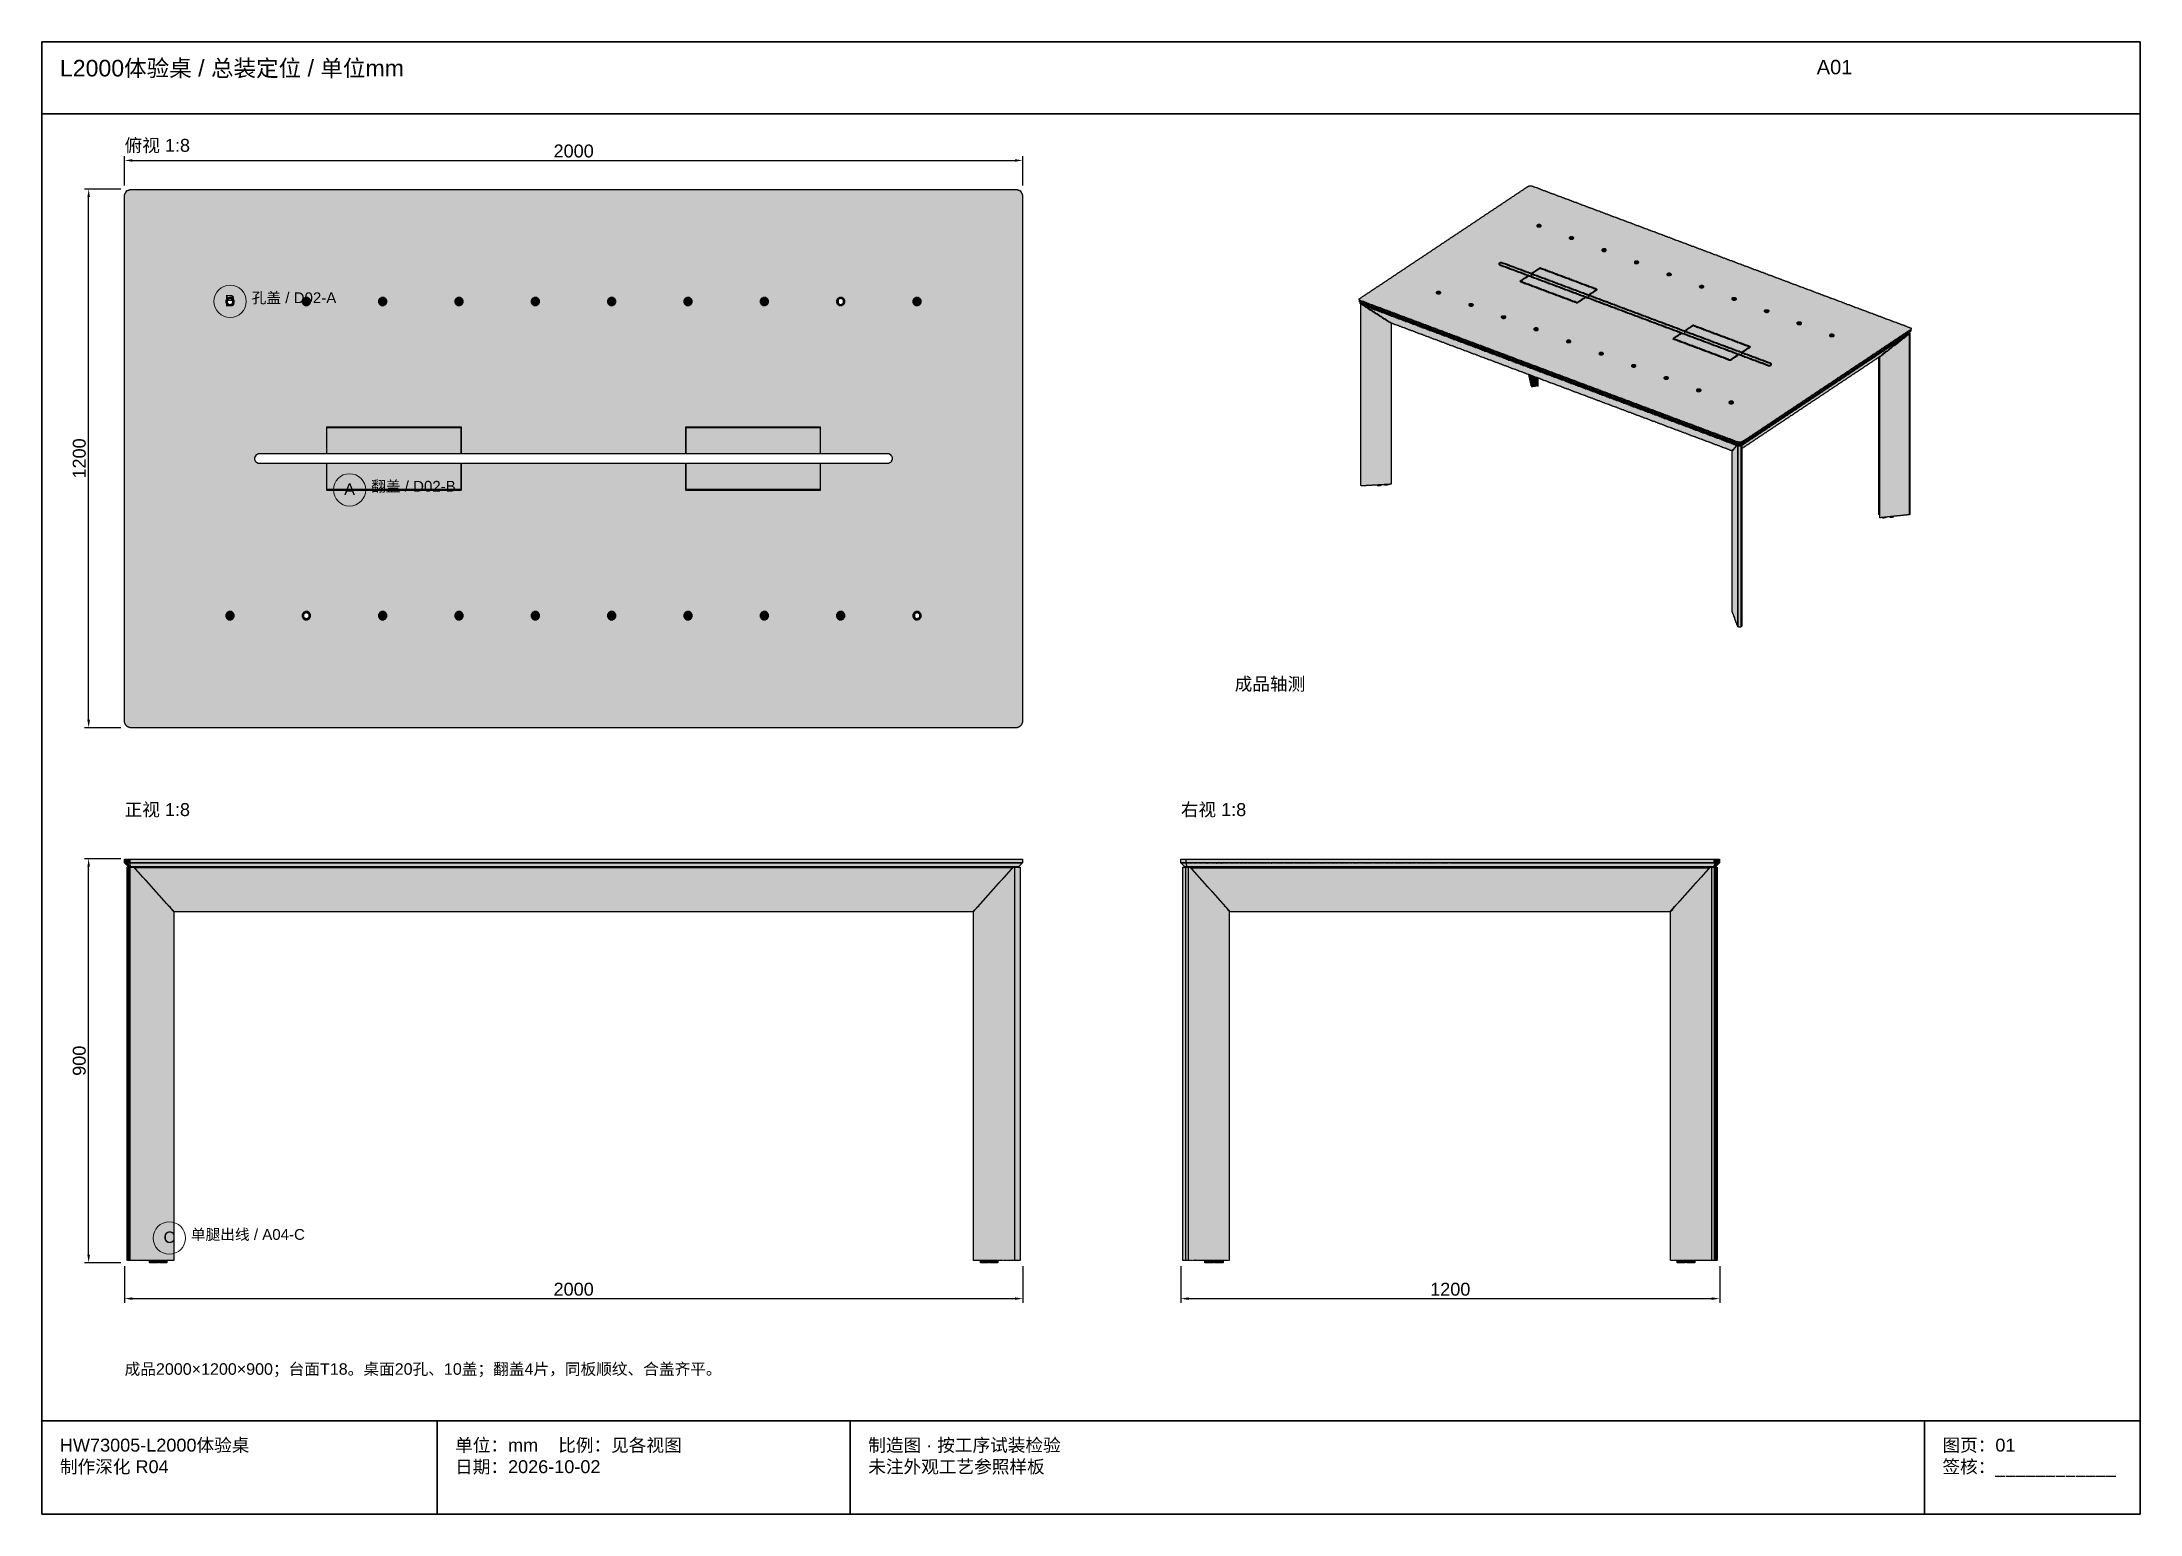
# Model space of a CAD drawing. Header units: millimetres. Extents: x 5 to 252589, y 5 to 415.
# Drawn here: x 5 to 589, y 5 to 415 of the extents above; entities that cross this region are included whole.
import ezdxf

# ---------------------------------------------------------------- set-up
doc = ezdxf.new("R2010")
doc.units = ezdxf.units.MM
for name, color, linetype, lineweight in [('DIM', 7, 'Continuous', 13), ('FRAME', 7, 'Continuous', 35), ('HATCH', 8, 'Continuous', 9), ('NOTE', 7, 'Continuous', 18), ('OUTLINE', 7, 'Continuous', 25)]:
    doc.layers.add(name, color=color, linetype=linetype, lineweight=lineweight)
doc.styles.add('CN', font='Arial Unicode.ttf')
doc.dimstyles.new('V8', dxfattribs={"dimtxt": 3.6, "dimasz": 2.2, "dimexe": 1.2, "dimexo": 1, "dimgap": 0.8, "dimtad": 1, "dimlfac": 8, "dimdsep": 46, "dimtxsty": 'CN', "dimcen": 2.5, "dimclrd": 7, "dimclre": 7, "dimclrt": 7, "dimazin": 3, "dimtfac": 1, "dimtmove": 0, "dimatfit": 3})

msp = doc.modelspace()

# ---------------------------------------------------------------- texts
at = {"layer": 'NOTE', "style": 'CN'}
for s, insert, char_height, width, attachment_point in [('L2000体验桌 / 总装定位 / 单位mm', (10, 410), 4.6, 484, 1), ('A01', (499, 410), 4, 90, 1), ('俯视 1:8', (28, 388), 3.6, 180, 1), ('孔盖 / D02-A', (63.375, 345.25), 3, 100, 1), ('B', (57.375, 342.95), 3.2, 9, 5), ('A', (90.625, 290.45), 3.2, 9, 5), ('翻盖 / D02-B', (96.625, 292.75), 3, 100, 1), ('成品轴测', (337, 238), 3.6, 180, 1), ('正视 1:8', (28, 203), 3.6, 180, 1), ('右视 1:8', (322, 203), 3.6, 180, 1), ('C', (40.44825, 82.075), 3.2, 9, 5), ('单腿出线 / A04-C', (46.44825, 84.375), 3, 100, 1), ('成品2000×1200×900；台面T18。桌面20孔、10盖；翻盖4片，同板顺纹、合盖齐平。', (28, 47), 3.2, 548, 1), ('HW73005-L2000体验桌\\P制作深化 R04', (10, 26), 3.6, 100, 1), ('单位：mm    比例：见各视图\\P日期：2026-10-02', (120, 26), 3.6, 105, 1), ('制造图 · 按工序试装检验\\P未注外观工艺参照样板', (235, 26), 3.6, 289, 1), ('图页：01\\P签核：____________', (534, 26), 3.6, 55, 1)]:
    msp.add_mtext(s, dxfattribs=dict(at, insert=insert, char_height=char_height, width=width, attachment_point=attachment_point))

# ---------------------------------------------------------------- dimensions: what is measured, and where the dimension line sits
at = {"layer": 'DIM'}
for base, p1, p2 in [((28, 382), (28, 374), (278, 374)), ((28, 65), (28, 75), (278, 75)), ((322, 65), (322, 75), (472, 75))]:
    msp.add_linear_dim(base=base, p1=p1, p2=p2, dimstyle='V8', dxfattribs=at).render()
for base, p1, p2 in [((18, 224), (28, 224), (28, 374)), ((18, 75), (28, 75), (28, 187.5))]:
    msp.add_linear_dim(base=base, p1=p1, p2=p2, angle=90, dimstyle='V8', dxfattribs=at).render()

# ---------------------------------------------------------------- hatches: boundary and pattern name
at = {"layer": 'HATCH', "true_color": 0xceb089}
h = msp.add_hatch(color=43, dxfattribs=at)
h.paths.add_polyline_path([(28.16667, 225), (28.16667, 225.16667), (28.08333, 225.25), (28.08333, 225.41667), (28, 225.5), (28, 372.41667), (28.08333, 372.5), (28.08333, 372.66667), (28.16667, 372.75), (28.16667, 372.91667), (28.33333, 373.08333), (28.33333, 373.16667), (28.75, 373.58333), (28.83333, 373.58333), (29, 373.75), (29.16667, 373.75), (29.25, 373.83333), (29.41667, 373.83333), (29.5, 373.91667), (276.41667, 373.91667), (276.5, 373.83333), (276.66667, 373.83333), (276.75, 373.75), (276.91667, 373.75), (277.08333, 373.58333), (277.16667, 373.58333), (277.58333, 373.16667), (277.58333, 373.08333), (277.75, 372.91667), (277.75, 372.75), (277.83333, 372.66667), (277.83333, 372.5), (277.91667, 372.41667), (277.91667, 225.5), (277.83333, 225.41667), (277.83333, 225.25), (277.75, 225.16667), (277.75, 225), (277.58333, 224.83333), (277.58333, 224.75), (277.16667, 224.33333), (277.08333, 224.33333), (276.91667, 224.16667), (276.75, 224.16667), (276.66667, 224.08333), (276.5, 224.08333), (276.41667, 224), (29.5, 224), (29.41667, 224.08333), (29.25, 224.08333), (29.16667, 224.16667), (29, 224.16667), (28.83333, 224.33333), (28.75, 224.33333), (28.33333, 224.75), (28.33333, 224.83333)])
h.paths.add_polyline_path([(248.58333, 341.5), (248.66667, 341.58333), (248.91667, 341.58333), (249, 341.66667), (249.25, 341.75), (249.58333, 342.08333), (249.58333, 342.16667), (249.75, 342.41667), (249.75, 343), (249.66667, 343.08333), (249.58333, 343.33333), (249.25, 343.66667), (249.16667, 343.66667), (248.91667, 343.83333), (248.66667, 343.83333), (248.58333, 343.91667), (248.5, 343.83333), (248.25, 343.83333), (248.16667, 343.75), (247.91667, 343.66667), (247.58333, 343.33333), (247.58333, 343.25), (247.41667, 343), (247.41667, 342.41667), (247.5, 342.33333), (247.58333, 342.08333), (247.91667, 341.75), (248, 341.75), (248.25, 341.58333), (248.5, 341.58333)], flags=0)
h.paths.add_polyline_path([(227.33333, 341.5), (227.41667, 341.58333), (227.66667, 341.58333), (227.75, 341.66667), (228, 341.75), (228.33333, 342.08333), (228.33333, 342.16667), (228.5, 342.41667), (228.5, 343), (228.41667, 343.08333), (228.33333, 343.33333), (228, 343.66667), (227.91667, 343.66667), (227.66667, 343.83333), (227.41667, 343.83333), (227.33333, 343.91667), (227.25, 343.83333), (227, 343.83333), (226.91667, 343.75), (226.66667, 343.66667), (226.33333, 343.33333), (226.33333, 343.25), (226.16667, 343), (226.16667, 342.41667), (226.25, 342.33333), (226.33333, 342.08333), (226.66667, 341.75), (226.75, 341.75), (227, 341.58333), (227.25, 341.58333)], flags=0)
h.paths.add_polyline_path([(206.08333, 341.5), (206.16667, 341.58333), (206.41667, 341.58333), (206.5, 341.66667), (206.75, 341.75), (207.08333, 342.08333), (207.08333, 342.16667), (207.25, 342.41667), (207.25, 343), (207.16667, 343.08333), (207.08333, 343.33333), (206.75, 343.66667), (206.66667, 343.66667), (206.41667, 343.83333), (206.16667, 343.83333), (206.08333, 343.91667), (206, 343.83333), (205.75, 343.83333), (205.66667, 343.75), (205.41667, 343.66667), (205.08333, 343.33333), (205.08333, 343.25), (204.91667, 343), (204.91667, 342.41667), (205, 342.33333), (205.08333, 342.08333), (205.41667, 341.75), (205.5, 341.75), (205.75, 341.58333), (206, 341.58333)], flags=0)
h.paths.add_polyline_path([(184.83333, 341.5), (184.91667, 341.58333), (185.16667, 341.58333), (185.25, 341.66667), (185.5, 341.75), (185.83333, 342.08333), (185.83333, 342.16667), (186, 342.41667), (186, 343), (185.91667, 343.08333), (185.83333, 343.33333), (185.5, 343.66667), (185.41667, 343.66667), (185.16667, 343.83333), (184.91667, 343.83333), (184.83333, 343.91667), (184.75, 343.83333), (184.5, 343.83333), (184.41667, 343.75), (184.16667, 343.66667), (183.83333, 343.33333), (183.83333, 343.25), (183.66667, 343), (183.66667, 342.41667), (183.75, 342.33333), (183.83333, 342.08333), (184.16667, 341.75), (184.25, 341.75), (184.5, 341.58333), (184.75, 341.58333)], flags=0)
h.paths.add_polyline_path([(163.58333, 341.5), (163.66667, 341.58333), (163.91667, 341.58333), (164, 341.66667), (164.25, 341.75), (164.58333, 342.08333), (164.58333, 342.16667), (164.75, 342.41667), (164.75, 343), (164.66667, 343.08333), (164.58333, 343.33333), (164.25, 343.66667), (164.16667, 343.66667), (163.91667, 343.83333), (163.66667, 343.83333), (163.58333, 343.91667), (163.5, 343.83333), (163.25, 343.83333), (163.16667, 343.75), (162.91667, 343.66667), (162.58333, 343.33333), (162.58333, 343.25), (162.41667, 343), (162.41667, 342.41667), (162.5, 342.33333), (162.58333, 342.08333), (162.91667, 341.75), (163, 341.75), (163.25, 341.58333), (163.5, 341.58333)], flags=0)
h.paths.add_polyline_path([(142.33333, 341.5), (142.41667, 341.58333), (142.66667, 341.58333), (142.75, 341.66667), (143, 341.75), (143.33333, 342.08333), (143.33333, 342.16667), (143.5, 342.41667), (143.5, 343), (143.41667, 343.08333), (143.33333, 343.33333), (143, 343.66667), (142.91667, 343.66667), (142.66667, 343.83333), (142.41667, 343.83333), (142.33333, 343.91667), (142.25, 343.83333), (142, 343.83333), (141.91667, 343.75), (141.66667, 343.66667), (141.33333, 343.33333), (141.33333, 343.25), (141.16667, 343), (141.16667, 342.41667), (141.25, 342.33333), (141.33333, 342.08333), (141.66667, 341.75), (141.75, 341.75), (142, 341.58333), (142.25, 341.58333)], flags=0)
h.paths.add_polyline_path([(121.08333, 341.5), (121.16667, 341.58333), (121.41667, 341.58333), (121.5, 341.66667), (121.75, 341.75), (122.08333, 342.08333), (122.08333, 342.16667), (122.25, 342.41667), (122.25, 343), (122.16667, 343.08333), (122.08333, 343.33333), (121.75, 343.66667), (121.66667, 343.66667), (121.41667, 343.83333), (121.16667, 343.83333), (121.08333, 343.91667), (121, 343.83333), (120.75, 343.83333), (120.66667, 343.75), (120.41667, 343.66667), (120.08333, 343.33333), (120.08333, 343.25), (119.91667, 343), (119.91667, 342.41667), (120, 342.33333), (120.08333, 342.08333), (120.41667, 341.75), (120.5, 341.75), (120.75, 341.58333), (121, 341.58333)], flags=0)
h.paths.add_polyline_path([(99.83333, 341.5), (99.91667, 341.58333), (100.16667, 341.58333), (100.25, 341.66667), (100.5, 341.75), (100.83333, 342.08333), (100.83333, 342.16667), (101, 342.41667), (101, 343), (100.91667, 343.08333), (100.83333, 343.33333), (100.5, 343.66667), (100.41667, 343.66667), (100.16667, 343.83333), (99.91667, 343.83333), (99.83333, 343.91667), (99.75, 343.83333), (99.5, 343.83333), (99.41667, 343.75), (99.16667, 343.66667), (98.83333, 343.33333), (98.83333, 343.25), (98.66667, 343), (98.66667, 342.41667), (98.75, 342.33333), (98.83333, 342.08333), (99.16667, 341.75), (99.25, 341.75), (99.5, 341.58333), (99.75, 341.58333)], flags=0)
h.paths.add_polyline_path([(78.58333, 341.5), (78.66667, 341.58333), (78.91667, 341.58333), (79, 341.66667), (79.25, 341.75), (79.58333, 342.08333), (79.58333, 342.16667), (79.75, 342.41667), (79.75, 343), (79.66667, 343.08333), (79.58333, 343.33333), (79.25, 343.66667), (79.16667, 343.66667), (78.91667, 343.83333), (78.66667, 343.83333), (78.58333, 343.91667), (78.5, 343.83333), (78.25, 343.83333), (78.16667, 343.75), (77.91667, 343.66667), (77.58333, 343.33333), (77.58333, 343.25), (77.41667, 343), (77.41667, 342.41667), (77.5, 342.33333), (77.58333, 342.08333), (77.91667, 341.75), (78, 341.75), (78.25, 341.58333), (78.5, 341.58333)], flags=0)
h.paths.add_polyline_path([(57.33333, 341.5), (57.41667, 341.58333), (57.66667, 341.58333), (57.75, 341.66667), (58, 341.75), (58.33333, 342.08333), (58.33333, 342.16667), (58.5, 342.41667), (58.5, 343), (58.41667, 343.08333), (58.33333, 343.33333), (58, 343.66667), (57.91667, 343.66667), (57.66667, 343.83333), (57.41667, 343.83333), (57.33333, 343.91667), (57.25, 343.83333), (57, 343.83333), (56.91667, 343.75), (56.66667, 343.66667), (56.33333, 343.33333), (56.33333, 343.25), (56.16667, 343), (56.16667, 342.41667), (56.25, 342.33333), (56.33333, 342.08333), (56.66667, 341.75), (56.75, 341.75), (57, 341.58333), (57.25, 341.58333)], flags=0)
h.paths.add_polyline_path([(64.16667, 298.66667), (64.25, 298.58333), (64.25, 298.5), (64.33333, 298.41667), (64.41667, 298.16667), (64.66667, 297.91667), (64.75, 297.91667), (65.16667, 297.66667), (84.16667, 297.66667), (84.16667, 290.25), (84.25, 290.16667), (121.66667, 290.16667), (121.75, 290.25), (121.75, 297.66667), (184.16667, 297.66667), (184.16667, 290.25), (184.25, 290.16667), (221.66667, 290.16667), (221.75, 290.25), (221.75, 297.66667), (240.75, 297.66667), (240.83333, 297.75), (240.91667, 297.75), (241, 297.83333), (241.25, 297.91667), (241.5, 298.16667), (241.5, 298.25), (241.75, 298.66667), (241.75, 299.25), (241.66667, 299.33333), (241.66667, 299.41667), (241.58333, 299.5), (241.5, 299.75), (241.25, 300), (241.16667, 300), (240.75, 300.25), (221.75, 300.25), (221.75, 307.66667), (221.66667, 307.75), (184.25, 307.75), (184.16667, 307.66667), (184.16667, 300.25), (121.75, 300.25), (121.75, 307.66667), (121.66667, 307.75), (84.25, 307.75), (84.16667, 307.66667), (84.16667, 300.25), (65.16667, 300.25), (65.08333, 300.16667), (65, 300.16667), (64.91667, 300.08333), (64.66667, 300), (64.41667, 299.75), (64.41667, 299.66667), (64.16667, 299.25)], flags=0)
h.paths.add_polyline_path([(248.58333, 254), (248.66667, 254.08333), (248.91667, 254.08333), (249, 254.16667), (249.25, 254.25), (249.58333, 254.58333), (249.58333, 254.66667), (249.75, 254.91667), (249.75, 255.5), (249.66667, 255.58333), (249.58333, 255.83333), (249.25, 256.16667), (249.16667, 256.16667), (248.91667, 256.33333), (248.66667, 256.33333), (248.58333, 256.41667), (248.5, 256.33333), (248.25, 256.33333), (248.16667, 256.25), (247.91667, 256.16667), (247.58333, 255.83333), (247.58333, 255.75), (247.41667, 255.5), (247.41667, 254.91667), (247.5, 254.83333), (247.58333, 254.58333), (247.91667, 254.25), (248, 254.25), (248.25, 254.08333), (248.5, 254.08333)], flags=0)
h.paths.add_polyline_path([(227.33333, 254), (227.41667, 254.08333), (227.66667, 254.08333), (227.75, 254.16667), (228, 254.25), (228.33333, 254.58333), (228.33333, 254.66667), (228.5, 254.91667), (228.5, 255.5), (228.41667, 255.58333), (228.33333, 255.83333), (228, 256.16667), (227.91667, 256.16667), (227.66667, 256.33333), (227.41667, 256.33333), (227.33333, 256.41667), (227.25, 256.33333), (227, 256.33333), (226.91667, 256.25), (226.66667, 256.16667), (226.33333, 255.83333), (226.33333, 255.75), (226.16667, 255.5), (226.16667, 254.91667), (226.25, 254.83333), (226.33333, 254.58333), (226.66667, 254.25), (226.75, 254.25), (227, 254.08333), (227.25, 254.08333)], flags=0)
h.paths.add_polyline_path([(206.08333, 254), (206.16667, 254.08333), (206.41667, 254.08333), (206.5, 254.16667), (206.75, 254.25), (207.08333, 254.58333), (207.08333, 254.66667), (207.25, 254.91667), (207.25, 255.5), (207.16667, 255.58333), (207.08333, 255.83333), (206.75, 256.16667), (206.66667, 256.16667), (206.41667, 256.33333), (206.16667, 256.33333), (206.08333, 256.41667), (206, 256.33333), (205.75, 256.33333), (205.66667, 256.25), (205.41667, 256.16667), (205.08333, 255.83333), (205.08333, 255.75), (204.91667, 255.5), (204.91667, 254.91667), (205, 254.83333), (205.08333, 254.58333), (205.41667, 254.25), (205.5, 254.25), (205.75, 254.08333), (206, 254.08333)], flags=0)
h.paths.add_polyline_path([(184.83333, 254), (184.91667, 254.08333), (185.16667, 254.08333), (185.25, 254.16667), (185.5, 254.25), (185.83333, 254.58333), (185.83333, 254.66667), (186, 254.91667), (186, 255.5), (185.91667, 255.58333), (185.83333, 255.83333), (185.5, 256.16667), (185.41667, 256.16667), (185.16667, 256.33333), (184.91667, 256.33333), (184.83333, 256.41667), (184.75, 256.33333), (184.5, 256.33333), (184.41667, 256.25), (184.16667, 256.16667), (183.83333, 255.83333), (183.83333, 255.75), (183.66667, 255.5), (183.66667, 254.91667), (183.75, 254.83333), (183.83333, 254.58333), (184.16667, 254.25), (184.25, 254.25), (184.5, 254.08333), (184.75, 254.08333)], flags=0)
h.paths.add_polyline_path([(163.58333, 254), (163.66667, 254.08333), (163.91667, 254.08333), (164, 254.16667), (164.25, 254.25), (164.58333, 254.58333), (164.58333, 254.66667), (164.75, 254.91667), (164.75, 255.5), (164.66667, 255.58333), (164.58333, 255.83333), (164.25, 256.16667), (164.16667, 256.16667), (163.91667, 256.33333), (163.66667, 256.33333), (163.58333, 256.41667), (163.5, 256.33333), (163.25, 256.33333), (163.16667, 256.25), (162.91667, 256.16667), (162.58333, 255.83333), (162.58333, 255.75), (162.41667, 255.5), (162.41667, 254.91667), (162.5, 254.83333), (162.58333, 254.58333), (162.91667, 254.25), (163, 254.25), (163.25, 254.08333), (163.5, 254.08333)], flags=0)
h.paths.add_polyline_path([(142.33333, 254), (142.41667, 254.08333), (142.66667, 254.08333), (142.75, 254.16667), (143, 254.25), (143.33333, 254.58333), (143.33333, 254.66667), (143.5, 254.91667), (143.5, 255.5), (143.41667, 255.58333), (143.33333, 255.83333), (143, 256.16667), (142.91667, 256.16667), (142.66667, 256.33333), (142.41667, 256.33333), (142.33333, 256.41667), (142.25, 256.33333), (142, 256.33333), (141.91667, 256.25), (141.66667, 256.16667), (141.33333, 255.83333), (141.33333, 255.75), (141.16667, 255.5), (141.16667, 254.91667), (141.25, 254.83333), (141.33333, 254.58333), (141.66667, 254.25), (141.75, 254.25), (142, 254.08333), (142.25, 254.08333)], flags=0)
h.paths.add_polyline_path([(121.08333, 254), (121.16667, 254.08333), (121.41667, 254.08333), (121.5, 254.16667), (121.75, 254.25), (122.08333, 254.58333), (122.08333, 254.66667), (122.25, 254.91667), (122.25, 255.5), (122.16667, 255.58333), (122.08333, 255.83333), (121.75, 256.16667), (121.66667, 256.16667), (121.41667, 256.33333), (121.16667, 256.33333), (121.08333, 256.41667), (121, 256.33333), (120.75, 256.33333), (120.66667, 256.25), (120.41667, 256.16667), (120.08333, 255.83333), (120.08333, 255.75), (119.91667, 255.5), (119.91667, 254.91667), (120, 254.83333), (120.08333, 254.58333), (120.41667, 254.25), (120.5, 254.25), (120.75, 254.08333), (121, 254.08333)], flags=0)
h.paths.add_polyline_path([(99.83333, 254), (99.91667, 254.08333), (100.16667, 254.08333), (100.25, 254.16667), (100.5, 254.25), (100.83333, 254.58333), (100.83333, 254.66667), (101, 254.91667), (101, 255.5), (100.91667, 255.58333), (100.83333, 255.83333), (100.5, 256.16667), (100.41667, 256.16667), (100.16667, 256.33333), (99.91667, 256.33333), (99.83333, 256.41667), (99.75, 256.33333), (99.5, 256.33333), (99.41667, 256.25), (99.16667, 256.16667), (98.83333, 255.83333), (98.83333, 255.75), (98.66667, 255.5), (98.66667, 254.91667), (98.75, 254.83333), (98.83333, 254.58333), (99.16667, 254.25), (99.25, 254.25), (99.5, 254.08333), (99.75, 254.08333)], flags=0)
h.paths.add_polyline_path([(78.58333, 254), (78.66667, 254.08333), (78.91667, 254.08333), (79, 254.16667), (79.25, 254.25), (79.58333, 254.58333), (79.58333, 254.66667), (79.75, 254.91667), (79.75, 255.5), (79.66667, 255.58333), (79.58333, 255.83333), (79.25, 256.16667), (79.16667, 256.16667), (78.91667, 256.33333), (78.66667, 256.33333), (78.58333, 256.41667), (78.5, 256.33333), (78.25, 256.33333), (78.16667, 256.25), (77.91667, 256.16667), (77.58333, 255.83333), (77.58333, 255.75), (77.41667, 255.5), (77.41667, 254.91667), (77.5, 254.83333), (77.58333, 254.58333), (77.91667, 254.25), (78, 254.25), (78.25, 254.08333), (78.5, 254.08333)], flags=0)
h.paths.add_polyline_path([(57.33333, 254), (57.41667, 254.08333), (57.66667, 254.08333), (57.75, 254.16667), (58, 254.25), (58.33333, 254.58333), (58.33333, 254.66667), (58.5, 254.91667), (58.5, 255.5), (58.41667, 255.58333), (58.33333, 255.83333), (58, 256.16667), (57.91667, 256.16667), (57.66667, 256.33333), (57.41667, 256.33333), (57.33333, 256.41667), (57.25, 256.33333), (57, 256.33333), (56.91667, 256.25), (56.66667, 256.16667), (56.33333, 255.83333), (56.33333, 255.75), (56.16667, 255.5), (56.16667, 254.91667), (56.25, 254.83333), (56.33333, 254.58333), (56.66667, 254.25), (56.75, 254.25), (57, 254.08333), (57.25, 254.08333)], flags=0)
h = msp.add_hatch(color=43, dxfattribs=at)
h.paths.add_polyline_path([(525.25, 335), (525, 334.75), (524.91667, 334.75), (524.75, 334.58333), (524.66667, 334.58333), (524.5, 334.41667), (524.41667, 334.41667), (524.25, 334.25), (524.16667, 334.25), (524, 334.08333), (523.91667, 334.08333), (523.75, 333.91667), (523.66667, 333.91667), (523.5, 333.75), (523.41667, 333.75), (523.25, 333.58333), (523.16667, 333.58333), (523, 333.41667), (522.91667, 333.41667), (522.75, 333.25), (522.66667, 333.25), (522.5, 333.08333), (522.41667, 333.08333), (522.25, 332.91667), (522.16667, 332.91667), (522, 332.75), (521.91667, 332.75), (521.75, 332.58333), (521.66667, 332.58333), (521.5, 332.41667), (521.41667, 332.41667), (521.25, 332.25), (521.16667, 332.25), (521, 332.08333), (520.91667, 332.08333), (520.75, 331.91667), (520.66667, 331.91667), (520.5, 331.75), (520.41667, 331.75), (520.25, 331.58333), (520.16667, 331.58333), (520, 331.41667), (519.91667, 331.41667), (519.75, 331.25), (519.66667, 331.25), (519.5, 331.08333), (519.41667, 331.08333), (519.25, 330.91667), (519.16667, 330.91667), (519, 330.75), (518.91667, 330.75), (518.75, 330.58333), (518.66667, 330.58333), (518.5, 330.41667), (518.41667, 330.41667), (518.25, 330.25), (518.16667, 330.25), (518, 330.08333), (517.91667, 330.08333), (517.75, 329.91667), (517.66667, 329.91667), (517.5, 329.75), (517.41667, 329.75), (517.25, 329.58333), (517.16667, 329.58333), (517, 329.41667), (516.91667, 329.41667), (516.75, 329.25), (516.66667, 329.25), (516.5, 329.08333), (516.41667, 329.08333), (516.25, 328.91667), (516.16667, 328.91667), (516, 328.75), (515.91667, 328.75), (515.75, 328.58333), (515.66667, 328.58333), (515.5, 328.41667), (515.41667, 328.41667), (515.25, 328.25), (515.16667, 328.25), (515, 328.08333), (514.91667, 328.08333), (514.75, 327.91667), (514.66667, 327.91667), (514.5, 327.75), (514.41667, 327.75), (514.25, 327.58333), (514.16667, 327.58333), (514, 327.41667), (513.91667, 327.41667), (513.75, 327.25), (513.66667, 327.25), (513.5, 327.08333), (513.41667, 327.08333), (513.25, 326.91667), (513.16667, 326.91667), (513, 326.75), (512.91667, 326.75), (512.75, 326.58333), (512.66667, 326.58333), (512.5, 326.41667), (512.41667, 326.41667), (512.25, 326.25), (512.16667, 326.25), (512, 326.08333), (511.91667, 326.08333), (511.75, 325.91667), (511.66667, 325.91667), (511.5, 325.75), (511.41667, 325.75), (511.25, 325.58333), (511.16667, 325.58333), (511, 325.41667), (510.91667, 325.41667), (510.75, 325.25), (510.66667, 325.25), (510.5, 325.08333), (510.41667, 325.08333), (510.25, 324.91667), (510.16667, 324.91667), (510, 324.75), (509.91667, 324.75), (509.75, 324.58333), (509.66667, 324.58333), (509.5, 324.41667), (509.41667, 324.41667), (509.25, 324.25), (509.16667, 324.25), (509, 324.08333), (508.91667, 324.08333), (508.75, 323.91667), (508.66667, 323.91667), (508.5, 323.75), (508.41667, 323.75), (508.25, 323.58333), (508.16667, 323.58333), (508, 323.41667), (507.91667, 323.41667), (507.75, 323.25), (507.66667, 323.25), (507.5, 323.08333), (507.41667, 323.08333), (507.25, 322.91667), (507.16667, 322.91667), (507, 322.75), (506.91667, 322.75), (506.75, 322.58333), (506.66667, 322.58333), (506.5, 322.41667), (506.41667, 322.41667), (506.25, 322.25), (506.16667, 322.25), (506, 322.08333), (505.91667, 322.08333), (505.75, 321.91667), (505.66667, 321.91667), (505.5, 321.75), (505.41667, 321.75), (505.25, 321.58333), (505.16667, 321.58333), (505, 321.41667), (504.91667, 321.41667), (504.75, 321.25), (504.66667, 321.25), (504.5, 321.08333), (504.41667, 321.08333), (504.25, 320.91667), (504.16667, 320.91667), (504, 320.75), (503.91667, 320.75), (503.75, 320.58333), (503.66667, 320.58333), (503.5, 320.41667), (503.41667, 320.41667), (503.25, 320.25), (503.16667, 320.25), (503, 320.08333), (502.91667, 320.08333), (502.75, 319.91667), (502.66667, 319.91667), (502.5, 319.75), (502.41667, 319.75), (502.25, 319.58333), (502.16667, 319.58333), (502, 319.41667), (501.91667, 319.41667), (501.75, 319.25), (501.66667, 319.25), (501.5, 319.08333), (501.41667, 319.08333), (501.25, 318.91667), (501.16667, 318.91667), (501, 318.75), (500.91667, 318.75), (500.75, 318.58333), (500.66667, 318.58333), (500.5, 318.41667), (500.41667, 318.41667), (500.25, 318.25), (500.16667, 318.25), (500, 318.08333), (499.91667, 318.08333), (499.75, 317.91667), (499.66667, 317.91667), (499.5, 317.75), (499.41667, 317.75), (499.25, 317.58333), (499.16667, 317.58333), (499, 317.41667), (498.91667, 317.41667), (498.75, 317.25), (498.66667, 317.25), (498.5, 317.08333), (498.41667, 317.08333), (498.25, 316.91667), (498.16667, 316.91667), (498, 316.75), (497.91667, 316.75), (497.75, 316.58333), (497.66667, 316.58333), (497.5, 316.41667), (497.41667, 316.41667), (497.25, 316.25), (497.16667, 316.25), (497, 316.08333), (496.91667, 316.08333), (496.75, 315.91667), (496.66667, 315.91667), (496.5, 315.75), (496.41667, 315.75), (496.25, 315.58333), (496.16667, 315.58333), (496, 315.41667), (495.91667, 315.41667), (495.75, 315.25), (495.66667, 315.25), (495.5, 315.08333), (495.41667, 315.08333), (495.25, 314.91667), (495.16667, 314.91667), (495, 314.75), (494.91667, 314.75), (494.75, 314.58333), (494.66667, 314.58333), (494.5, 314.41667), (494.41667, 314.41667), (494.25, 314.25), (494.16667, 314.25), (494, 314.08333), (493.91667, 314.08333), (493.75, 313.91667), (493.66667, 313.91667), (493.5, 313.75), (493.41667, 313.75), (493.25, 313.58333), (493.16667, 313.58333), (493, 313.41667), (492.91667, 313.41667), (492.75, 313.25), (492.66667, 313.25), (492.5, 313.08333), (492.41667, 313.08333), (492.25, 312.91667), (492.16667, 312.91667), (492, 312.75), (491.91667, 312.75), (491.75, 312.58333), (491.66667, 312.58333), (491.5, 312.41667), (491.41667, 312.41667), (491.25, 312.25), (491.16667, 312.25), (491, 312.08333), (490.91667, 312.08333), (490.75, 311.91667), (490.66667, 311.91667), (490.5, 311.75), (490.41667, 311.75), (490.25, 311.58333), (490.16667, 311.58333), (490, 311.41667), (489.91667, 311.41667), (489.75, 311.25), (489.66667, 311.25), (489.5, 311.08333), (489.41667, 311.08333), (489.25, 310.91667), (489.16667, 310.91667), (489, 310.75), (488.91667, 310.75), (488.75, 310.58333), (488.66667, 310.58333), (488.5, 310.41667), (488.41667, 310.41667), (488.25, 310.25), (488.16667, 310.25), (488, 310.08333), (487.91667, 310.08333), (487.75, 309.91667), (487.66667, 309.91667), (487.5, 309.75), (487.41667, 309.75), (487.25, 309.58333), (487.16667, 309.58333), (487, 309.41667), (486.91667, 309.41667), (486.75, 309.25), (486.66667, 309.25), (486.5, 309.08333), (486.41667, 309.08333), (486.25, 308.91667), (486.16667, 308.91667), (486, 308.75), (485.91667, 308.75), (485.75, 308.58333), (485.66667, 308.58333), (485.5, 308.41667), (485.41667, 308.41667), (485.25, 308.25), (485.16667, 308.25), (485, 308.08333), (484.91667, 308.08333), (484.75, 307.91667), (484.66667, 307.91667), (484.5, 307.75), (484.41667, 307.75), (484.25, 307.58333), (484.16667, 307.58333), (484, 307.41667), (483.91667, 307.41667), (483.75, 307.25), (483.66667, 307.25), (483.5, 307.08333), (483.41667, 307.08333), (483.25, 306.91667), (483.16667, 306.91667), (483, 306.75), (482.91667, 306.75), (482.75, 306.58333), (482.66667, 306.58333), (482.5, 306.41667), (482.41667, 306.41667), (482.25, 306.25), (482.16667, 306.25), (482, 306.08333), (481.91667, 306.08333), (481.75, 305.91667), (481.66667, 305.91667), (481.5, 305.75), (481.41667, 305.75), (481.25, 305.58333), (481.16667, 305.58333), (481, 305.41667), (480.91667, 305.41667), (480.75, 305.25), (480.66667, 305.25), (480.5, 305.08333), (480.41667, 305.08333), (480.25, 304.91667), (480.16667, 304.91667), (480, 304.75), (479.91667, 304.75), (479.75, 304.58333), (479.66667, 304.58333), (479.5, 304.41667), (479.41667, 304.41667), (479.25, 304.25), (479.16667, 304.25), (479, 304.08333), (478.91667, 304.08333), (478.75, 303.91667), (478.66667, 303.91667), (478.25, 303.58333), (478.08333, 303.58333), (478, 303.5), (477.16667, 303.5), (477.08333, 303.58333), (476.91667, 303.58333), (476.83333, 303.66667), (476.66667, 303.66667), (476.58333, 303.75), (476.41667, 303.75), (476.16667, 303.91667), (476, 303.91667), (475.91667, 304), (475.75, 304), (475.5, 304.16667), (475.33333, 304.16667), (475.25, 304.25), (475.08333, 304.25), (474.83333, 304.41667), (474.66667, 304.41667), (474.58333, 304.5), (474.41667, 304.5), (474.16667, 304.66667), (474, 304.66667), (473.91667, 304.75), (473.75, 304.75), (473.5, 304.91667), (473.33333, 304.91667), (473.25, 305), (473.08333, 305), (472.83333, 305.16667), (472.66667, 305.16667), (472.58333, 305.25), (472.41667, 305.25), (472.16667, 305.41667), (472, 305.41667), (471.91667, 305.5), (471.75, 305.5), (471.5, 305.66667), (471.33333, 305.66667), (471.25, 305.75), (471.08333, 305.75), (470.83333, 305.91667), (470.66667, 305.91667), (470.58333, 306), (470.41667, 306), (470.16667, 306.16667), (470, 306.16667), (469.91667, 306.25), (469.75, 306.25), (469.5, 306.41667), (469.33333, 306.41667), (469.25, 306.5), (469.08333, 306.5), (468.83333, 306.66667), (468.66667, 306.66667), (468.58333, 306.75), (468.41667, 306.75), (468.16667, 306.91667), (468, 306.91667), (467.91667, 307), (467.75, 307), (467.5, 307.16667), (467.33333, 307.16667), (467.25, 307.25), (467.08333, 307.25), (466.83333, 307.41667), (466.66667, 307.41667), (466.58333, 307.5), (466.41667, 307.5), (466.16667, 307.66667), (466, 307.66667), (465.91667, 307.75), (465.75, 307.75), (465.5, 307.91667), (465.33333, 307.91667), (465.25, 308), (465.08333, 308), (464.83333, 308.16667), (464.66667, 308.16667), (464.58333, 308.25), (464.41667, 308.25), (464.16667, 308.41667), (464, 308.41667), (463.91667, 308.5), (463.75, 308.5), (463.5, 308.66667), (463.33333, 308.66667), (463.25, 308.75), (463.08333, 308.75), (462.83333, 308.91667), (462.66667, 308.91667), (462.58333, 309), (462.41667, 309), (462.16667, 309.16667), (462, 309.16667), (461.91667, 309.25), (461.75, 309.25), (461.5, 309.41667), (461.33333, 309.41667), (461.25, 309.5), (461.08333, 309.5), (460.83333, 309.66667), (460.66667, 309.66667), (460.58333, 309.75), (460.41667, 309.75), (460.16667, 309.91667), (460, 309.91667), (459.91667, 310), (459.75, 310), (459.5, 310.16667), (459.33333, 310.16667), (459.25, 310.25), (459.08333, 310.25), (458.83333, 310.41667), (458.66667, 310.41667), (458.58333, 310.5), (458.41667, 310.5), (458.16667, 310.66667), (458, 310.66667), (457.91667, 310.75), (457.75, 310.75), (457.5, 310.91667), (457.33333, 310.91667), (457.25, 311), (457.08333, 311), (456.83333, 311.16667), (456.66667, 311.16667), (456.58333, 311.25), (456.41667, 311.25), (456.16667, 311.41667), (456, 311.41667), (455.91667, 311.5), (455.75, 311.5), (455.5, 311.66667), (455.33333, 311.66667), (455.25, 311.75), (455.08333, 311.75), (454.83333, 311.91667), (454.66667, 311.91667), (454.58333, 312), (454.41667, 312), (454.16667, 312.16667), (454, 312.16667), (453.91667, 312.25), (453.75, 312.25), (453.5, 312.41667), (453.33333, 312.41667), (453.25, 312.5), (453.08333, 312.5), (452.83333, 312.66667), (452.66667, 312.66667), (452.58333, 312.75), (452.41667, 312.75), (452.16667, 312.91667), (452, 312.91667), (451.91667, 313), (451.75, 313), (451.5, 313.16667), (451.33333, 313.16667), (451.25, 313.25), (451.08333, 313.25), (450.83333, 313.41667), (450.66667, 313.41667), (450.58333, 313.5), (450.41667, 313.5), (450.16667, 313.66667), (450, 313.66667), (449.91667, 313.75), (449.75, 313.75), (449.5, 313.91667), (449.33333, 313.91667), (449.25, 314), (449.08333, 314), (448.83333, 314.16667), (448.66667, 314.16667), (448.58333, 314.25), (448.41667, 314.25), (448.16667, 314.41667), (448, 314.41667), (447.91667, 314.5), (447.75, 314.5), (447.5, 314.66667), (447.33333, 314.66667), (447.25, 314.75), (447.08333, 314.75), (446.83333, 314.91667), (446.66667, 314.91667), (446.58333, 315), (446.41667, 315), (446.16667, 315.16667), (446, 315.16667), (445.91667, 315.25), (445.75, 315.25), (445.5, 315.41667), (445.33333, 315.41667), (445.25, 315.5), (445.08333, 315.5), (444.83333, 315.66667), (444.66667, 315.66667), (444.58333, 315.75), (444.41667, 315.75), (444.16667, 315.91667), (444, 315.91667), (443.91667, 316), (443.75, 316), (443.5, 316.16667), (443.33333, 316.16667), (443.25, 316.25), (443.08333, 316.25), (442.83333, 316.41667), (442.66667, 316.41667), (442.58333, 316.5), (442.41667, 316.5), (442.16667, 316.66667), (442, 316.66667), (441.91667, 316.75), (441.75, 316.75), (441.5, 316.91667), (441.33333, 316.91667), (441.25, 317), (441.08333, 317), (440.83333, 317.16667), (440.66667, 317.16667), (440.58333, 317.25), (440.41667, 317.25), (440.16667, 317.41667), (440, 317.41667), (439.91667, 317.5), (439.75, 317.5), (439.5, 317.66667), (439.33333, 317.66667), (439.25, 317.75), (439.08333, 317.75), (438.83333, 317.91667), (438.66667, 317.91667), (438.58333, 318), (438.41667, 318), (438.16667, 318.16667), (438, 318.16667), (437.91667, 318.25), (437.75, 318.25), (437.5, 318.41667), (437.33333, 318.41667), (437.25, 318.5), (437.08333, 318.5), (436.83333, 318.66667), (436.66667, 318.66667), (436.58333, 318.75), (436.41667, 318.75), (436.16667, 318.91667), (436, 318.91667), (435.91667, 319), (435.75, 319), (435.5, 319.16667), (435.33333, 319.16667), (435.25, 319.25), (435.08333, 319.25), (434.83333, 319.41667), (434.66667, 319.41667), (434.58333, 319.5), (434.41667, 319.5), (434.16667, 319.66667), (434, 319.66667), (433.91667, 319.75), (433.75, 319.75), (433.5, 319.91667), (433.33333, 319.91667), (433.25, 320), (433.08333, 320), (432.83333, 320.16667), (432.66667, 320.16667), (432.58333, 320.25), (432.41667, 320.25), (432.16667, 320.41667), (432, 320.41667), (431.91667, 320.5), (431.75, 320.5), (431.5, 320.66667), (431.33333, 320.66667), (431.25, 320.75), (431.08333, 320.75), (430.83333, 320.91667), (430.66667, 320.91667), (430.58333, 321), (430.41667, 321), (430.16667, 321.16667), (430, 321.16667), (429.91667, 321.25), (429.75, 321.25), (429.5, 321.41667), (429.33333, 321.41667), (429.25, 321.5), (429.08333, 321.5), (428.83333, 321.66667), (428.66667, 321.66667), (428.58333, 321.75), (428.41667, 321.75), (428.16667, 321.91667), (428, 321.91667), (427.91667, 322), (427.75, 322), (427.5, 322.16667), (427.33333, 322.16667), (427.25, 322.25), (427.08333, 322.25), (426.83333, 322.41667), (426.66667, 322.41667), (426.58333, 322.5), (426.41667, 322.5), (426.16667, 322.66667), (426, 322.66667), (425.91667, 322.75), (425.75, 322.75), (425.5, 322.91667), (425.33333, 322.91667), (425.25, 323), (425.08333, 323), (424.83333, 323.16667), (424.66667, 323.16667), (424.58333, 323.25), (424.41667, 323.25), (424.16667, 323.41667), (424, 323.41667), (423.91667, 323.5), (423.75, 323.5), (423.5, 323.66667), (423.33333, 323.66667), (423.25, 323.75), (423.08333, 323.75), (422.83333, 323.91667), (422.66667, 323.91667), (422.58333, 324), (422.41667, 324), (422.16667, 324.16667), (422, 324.16667), (421.91667, 324.25), (421.75, 324.25), (421.5, 324.41667), (421.33333, 324.41667), (421.25, 324.5), (421.08333, 324.5), (420.83333, 324.66667), (420.66667, 324.66667), (420.58333, 324.75), (420.41667, 324.75), (420.16667, 324.91667), (420, 324.91667), (419.91667, 325), (419.75, 325), (419.5, 325.16667), (419.33333, 325.16667), (419.25, 325.25), (419.08333, 325.25), (418.83333, 325.41667), (418.66667, 325.41667), (418.58333, 325.5), (418.41667, 325.5), (418.16667, 325.66667), (418, 325.66667), (417.91667, 325.75), (417.75, 325.75), (417.5, 325.91667), (417.33333, 325.91667), (417.25, 326), (417.08333, 326), (416.83333, 326.16667), (416.66667, 326.16667), (416.58333, 326.25), (416.41667, 326.25), (416.16667, 326.41667), (416, 326.41667), (415.91667, 326.5), (415.75, 326.5), (415.5, 326.66667), (415.33333, 326.66667), (415.25, 326.75), (415.08333, 326.75), (414.83333, 326.91667), (414.66667, 326.91667), (414.58333, 327), (414.41667, 327), (414.16667, 327.16667), (414, 327.16667), (413.91667, 327.25), (413.75, 327.25), (413.5, 327.41667), (413.33333, 327.41667), (413.25, 327.5), (413.08333, 327.5), (412.83333, 327.66667), (412.66667, 327.66667), (412.58333, 327.75), (412.41667, 327.75), (412.16667, 327.91667), (412, 327.91667), (411.91667, 328), (411.75, 328), (411.5, 328.16667), (411.33333, 328.16667), (411.25, 328.25), (411.08333, 328.25), (410.83333, 328.41667), (410.66667, 328.41667), (410.58333, 328.5), (410.41667, 328.5), (410.16667, 328.66667), (410, 328.66667), (409.91667, 328.75), (409.75, 328.75), (409.5, 328.91667), (409.33333, 328.91667), (409.25, 329), (409.08333, 329), (408.83333, 329.16667), (408.66667, 329.16667), (408.58333, 329.25), (408.41667, 329.25), (408.16667, 329.41667), (408, 329.41667), (407.91667, 329.5), (407.75, 329.5), (407.5, 329.66667), (407.33333, 329.66667), (407.25, 329.75), (407.08333, 329.75), (406.83333, 329.91667), (406.66667, 329.91667), (406.58333, 330), (406.41667, 330), (406.16667, 330.16667), (406, 330.16667), (405.91667, 330.25), (405.75, 330.25), (405.5, 330.41667), (405.33333, 330.41667), (405.25, 330.5), (405.08333, 330.5), (404.83333, 330.66667), (404.66667, 330.66667), (404.58333, 330.75), (404.41667, 330.75), (404.16667, 330.91667), (404, 330.91667), (403.91667, 331), (403.75, 331), (403.5, 331.16667), (403.33333, 331.16667), (403.25, 331.25), (403.08333, 331.25), (402.83333, 331.41667), (402.66667, 331.41667), (402.58333, 331.5), (402.41667, 331.5), (402.16667, 331.66667), (402, 331.66667), (401.91667, 331.75), (401.75, 331.75), (401.5, 331.91667), (401.33333, 331.91667), (401.25, 332), (401.08333, 332), (400.83333, 332.16667), (400.66667, 332.16667), (400.58333, 332.25), (400.41667, 332.25), (400.16667, 332.41667), (400, 332.41667), (399.91667, 332.5), (399.75, 332.5), (399.5, 332.66667), (399.33333, 332.66667), (399.25, 332.75), (399.08333, 332.75), (398.83333, 332.91667), (398.66667, 332.91667), (398.58333, 333), (398.41667, 333), (398.16667, 333.16667), (398, 333.16667), (397.91667, 333.25), (397.75, 333.25), (397.5, 333.41667), (397.33333, 333.41667), (397.25, 333.5), (397.08333, 333.5), (396.83333, 333.66667), (396.66667, 333.66667), (396.58333, 333.75), (396.41667, 333.75), (396.16667, 333.91667), (396, 333.91667), (395.91667, 334), (395.75, 334), (395.5, 334.16667), (395.33333, 334.16667), (395.25, 334.25), (395.08333, 334.25), (394.83333, 334.41667), (394.66667, 334.41667), (394.58333, 334.5), (394.41667, 334.5), (394.16667, 334.66667), (394, 334.66667), (393.91667, 334.75), (393.75, 334.75), (393.5, 334.91667), (393.33333, 334.91667), (393.25, 335), (393.08333, 335), (392.83333, 335.16667), (392.66667, 335.16667), (392.58333, 335.25), (392.41667, 335.25), (392.16667, 335.41667), (392, 335.41667), (391.91667, 335.5), (391.75, 335.5), (391.5, 335.66667), (391.33333, 335.66667), (391.25, 335.75), (391.08333, 335.75), (390.83333, 335.91667), (390.66667, 335.91667), (390.58333, 336), (390.41667, 336), (390.16667, 336.16667), (390, 336.16667), (389.91667, 336.25), (389.75, 336.25), (389.5, 336.41667), (389.33333, 336.41667), (389.25, 336.5), (389.08333, 336.5), (388.83333, 336.66667), (388.66667, 336.66667), (388.58333, 336.75), (388.41667, 336.75), (388.16667, 336.91667), (388, 336.91667), (387.91667, 337), (387.75, 337), (387.5, 337.16667), (387.33333, 337.16667), (387.25, 337.25), (387.08333, 337.25), (386.83333, 337.41667), (386.66667, 337.41667), (386.58333, 337.5), (386.41667, 337.5), (386.16667, 337.66667), (386, 337.66667), (385.91667, 337.75), (385.75, 337.75), (385.5, 337.91667), (385.33333, 337.91667), (385.25, 338), (385.08333, 338), (384.83333, 338.16667), (384.66667, 338.16667), (384.58333, 338.25), (384.41667, 338.25), (384.16667, 338.41667), (384, 338.41667), (383.91667, 338.5), (383.75, 338.5), (383.5, 338.66667), (383.33333, 338.66667), (383.25, 338.75), (383.08333, 338.75), (382.83333, 338.91667), (382.66667, 338.91667), (382.58333, 339), (382.41667, 339), (382.16667, 339.16667), (382, 339.16667), (381.91667, 339.25), (381.75, 339.25), (381.5, 339.41667), (381.33333, 339.41667), (381.25, 339.5), (381.08333, 339.5), (380.83333, 339.66667), (380.66667, 339.66667), (380.58333, 339.75), (380.41667, 339.75), (380.16667, 339.91667), (380, 339.91667), (379.91667, 340), (379.75, 340), (379.5, 340.16667), (379.33333, 340.16667), (379.25, 340.25), (379.08333, 340.25), (378.83333, 340.41667), (378.66667, 340.41667), (378.58333, 340.5), (378.41667, 340.5), (378.16667, 340.66667), (378, 340.66667), (377.91667, 340.75), (377.75, 340.75), (377.5, 340.91667), (377.33333, 340.91667), (377.25, 341), (377.08333, 341), (376.83333, 341.16667), (376.66667, 341.16667), (376.58333, 341.25), (376.41667, 341.25), (376.16667, 341.41667), (376, 341.41667), (375.91667, 341.5), (375.75, 341.5), (375.5, 341.66667), (375.33333, 341.66667), (375.25, 341.75), (375.08333, 341.75), (374.83333, 341.91667), (374.66667, 341.91667), (374.58333, 342), (374.41667, 342), (374.16667, 342.16667), (374, 342.16667), (373.91667, 342.25), (373.75, 342.25), (373.5, 342.41667), (373.33333, 342.41667), (373.25, 342.5), (373.08333, 342.5), (372.83333, 342.66667), (372.66667, 342.66667), (372.58333, 342.75), (372.41667, 342.75), (372.16667, 342.91667), (372, 342.91667), (371.91667, 343), (371.83333, 343), (371.66667, 343.16667), (371.66667, 343.41667), (371.83333, 343.58333), (371.91667, 343.58333), (372.08333, 343.75), (372.16667, 343.75), (372.33333, 343.91667), (372.41667, 343.91667), (372.58333, 344.08333), (372.66667, 344.08333), (372.83333, 344.25), (372.91667, 344.25), (373.08333, 344.41667), (373.16667, 344.41667), (373.33333, 344.58333), (373.41667, 344.58333), (373.58333, 344.75), (373.66667, 344.75), (373.83333, 344.91667), (373.91667, 344.91667), (374.08333, 345.08333), (374.16667, 345.08333), (374.33333, 345.25), (374.41667, 345.25), (374.58333, 345.41667), (374.66667, 345.41667), (374.83333, 345.58333), (374.91667, 345.58333), (375.08333, 345.75), (375.16667, 345.75), (375.33333, 345.91667), (375.41667, 345.91667), (375.58333, 346.08333), (375.66667, 346.08333), (375.83333, 346.25), (375.91667, 346.25), (376.08333, 346.41667), (376.16667, 346.41667), (376.33333, 346.58333), (376.41667, 346.58333), (376.58333, 346.75), (376.66667, 346.75), (376.83333, 346.91667), (376.91667, 346.91667), (377.08333, 347.08333), (377.16667, 347.08333), (377.33333, 347.25), (377.41667, 347.25), (377.58333, 347.41667), (377.66667, 347.41667), (377.83333, 347.58333), (377.91667, 347.58333), (378.08333, 347.75), (378.16667, 347.75), (378.33333, 347.91667), (378.41667, 347.91667), (378.58333, 348.08333), (378.66667, 348.08333), (378.83333, 348.25), (378.91667, 348.25), (379.08333, 348.41667), (379.16667, 348.41667), (379.33333, 348.58333), (379.41667, 348.58333), (379.58333, 348.75), (379.66667, 348.75), (379.83333, 348.91667), (379.91667, 348.91667), (380.08333, 349.08333), (380.16667, 349.08333), (380.33333, 349.25), (380.41667, 349.25), (380.58333, 349.41667), (380.66667, 349.41667), (380.83333, 349.58333), (380.91667, 349.58333), (381.08333, 349.75), (381.16667, 349.75), (381.33333, 349.91667), (381.41667, 349.91667), (381.58333, 350.08333), (381.66667, 350.08333), (381.83333, 350.25), (381.91667, 350.25), (382.08333, 350.41667), (382.16667, 350.41667), (382.33333, 350.58333), (382.41667, 350.58333), (382.58333, 350.75), (382.66667, 350.75), (382.83333, 350.91667), (382.91667, 350.91667), (383.08333, 351.08333), (383.16667, 351.08333), (383.33333, 351.25), (383.41667, 351.25), (383.58333, 351.41667), (383.66667, 351.41667), (383.83333, 351.58333), (383.91667, 351.58333), (384.08333, 351.75), (384.16667, 351.75), (384.33333, 351.91667), (384.41667, 351.91667), (384.58333, 352.08333), (384.66667, 352.08333), (384.83333, 352.25), (384.91667, 352.25), (385.08333, 352.41667), (385.16667, 352.41667), (385.33333, 352.58333), (385.41667, 352.58333), (385.58333, 352.75), (385.66667, 352.75), (385.83333, 352.91667), (385.91667, 352.91667), (386.08333, 353.08333), (386.16667, 353.08333), (386.33333, 353.25), (386.41667, 353.25), (386.58333, 353.41667), (386.66667, 353.41667), (386.83333, 353.58333), (386.91667, 353.58333), (387.08333, 353.75), (387.16667, 353.75), (387.33333, 353.91667), (387.41667, 353.91667), (387.58333, 354.08333), (387.66667, 354.08333), (387.83333, 354.25), (387.91667, 354.25), (388.08333, 354.41667), (388.16667, 354.41667), (388.33333, 354.58333), (388.41667, 354.58333), (388.58333, 354.75), (388.66667, 354.75), (388.83333, 354.91667), (388.91667, 354.91667), (389.08333, 355.08333), (389.16667, 355.08333), (389.33333, 355.25), (389.41667, 355.25), (389.58333, 355.41667), (389.66667, 355.41667), (389.83333, 355.58333), (389.91667, 355.58333), (390.08333, 355.75), (390.16667, 355.75), (390.33333, 355.91667), (390.41667, 355.91667), (390.58333, 356.08333), (390.66667, 356.08333), (390.83333, 356.25), (390.91667, 356.25), (391.08333, 356.41667), (391.16667, 356.41667), (391.33333, 356.58333), (391.41667, 356.58333), (391.58333, 356.75), (391.66667, 356.75), (391.83333, 356.91667), (391.91667, 356.91667), (392.08333, 357.08333), (392.16667, 357.08333), (392.33333, 357.25), (392.41667, 357.25), (392.58333, 357.41667), (392.66667, 357.41667), (392.83333, 357.58333), (392.91667, 357.58333), (393.08333, 357.75), (393.16667, 357.75), (393.33333, 357.91667), (393.41667, 357.91667), (393.58333, 358.08333), (393.66667, 358.08333), (393.83333, 358.25), (393.91667, 358.25), (394.08333, 358.41667), (394.16667, 358.41667), (394.33333, 358.58333), (394.41667, 358.58333), (394.58333, 358.75), (394.66667, 358.75), (394.83333, 358.91667), (394.91667, 358.91667), (395.08333, 359.08333), (395.16667, 359.08333), (395.33333, 359.25), (395.41667, 359.25), (395.58333, 359.41667), (395.66667, 359.41667), (395.83333, 359.58333), (395.91667, 359.58333), (396.08333, 359.75), (396.16667, 359.75), (396.33333, 359.91667), (396.41667, 359.91667), (396.58333, 360.08333), (396.66667, 360.08333), (396.83333, 360.25), (396.91667, 360.25), (397.08333, 360.41667), (397.16667, 360.41667), (397.33333, 360.58333), (397.41667, 360.58333), (397.58333, 360.75), (397.66667, 360.75), (397.83333, 360.91667), (397.91667, 360.91667), (398.08333, 361.08333), (398.16667, 361.08333), (398.33333, 361.25), (398.41667, 361.25), (398.58333, 361.41667), (398.66667, 361.41667), (398.83333, 361.58333), (398.91667, 361.58333), (399.08333, 361.75), (399.16667, 361.75), (399.33333, 361.91667), (399.41667, 361.91667), (399.58333, 362.08333), (399.66667, 362.08333), (399.83333, 362.25), (399.91667, 362.25), (400.08333, 362.41667), (400.16667, 362.41667), (400.33333, 362.58333), (400.41667, 362.58333), (400.58333, 362.75), (400.66667, 362.75), (400.83333, 362.91667), (400.91667, 362.91667), (401.08333, 363.08333), (401.16667, 363.08333), (401.33333, 363.25), (401.41667, 363.25), (401.58333, 363.41667), (401.66667, 363.41667), (401.83333, 363.58333), (401.91667, 363.58333), (402.08333, 363.75), (402.16667, 363.75), (402.33333, 363.91667), (402.41667, 363.91667), (402.58333, 364.08333), (402.66667, 364.08333), (402.83333, 364.25), (402.91667, 364.25), (403.08333, 364.41667), (403.16667, 364.41667), (403.33333, 364.58333), (403.41667, 364.58333), (403.58333, 364.75), (403.66667, 364.75), (403.83333, 364.91667), (403.91667, 364.91667), (404.08333, 365.08333), (404.16667, 365.08333), (404.33333, 365.25), (404.41667, 365.25), (404.58333, 365.41667), (404.66667, 365.41667), (404.83333, 365.58333), (404.91667, 365.58333), (405.08333, 365.75), (405.16667, 365.75), (405.33333, 365.91667), (405.41667, 365.91667), (405.58333, 366.08333), (405.66667, 366.08333), (405.83333, 366.25), (405.91667, 366.25), (406.08333, 366.41667), (406.16667, 366.41667), (406.33333, 366.58333), (406.41667, 366.58333), (406.58333, 366.75), (406.66667, 366.75), (406.83333, 366.91667), (406.91667, 366.91667), (407.08333, 367.08333), (407.16667, 367.08333), (407.33333, 367.25), (407.41667, 367.25), (407.58333, 367.41667), (407.66667, 367.41667), (407.83333, 367.58333), (407.91667, 367.58333), (408.08333, 367.75), (408.16667, 367.75), (408.33333, 367.91667), (408.41667, 367.91667), (408.58333, 368.08333), (408.66667, 368.08333), (408.83333, 368.25), (408.91667, 368.25), (409.08333, 368.41667), (409.16667, 368.41667), (409.33333, 368.58333), (409.41667, 368.58333), (409.58333, 368.75), (409.66667, 368.75), (409.83333, 368.91667), (409.91667, 368.91667), (410.08333, 369.08333), (410.16667, 369.08333), (410.33333, 369.25), (410.41667, 369.25), (410.58333, 369.41667), (410.66667, 369.41667), (410.83333, 369.58333), (410.91667, 369.58333), (411.08333, 369.75), (411.16667, 369.75), (411.33333, 369.91667), (411.41667, 369.91667), (411.58333, 370.08333), (411.66667, 370.08333), (411.83333, 370.25), (411.91667, 370.25), (412.08333, 370.41667), (412.16667, 370.41667), (412.33333, 370.58333), (412.41667, 370.58333), (412.58333, 370.75), (412.66667, 370.75), (412.83333, 370.91667), (412.91667, 370.91667), (413.08333, 371.08333), (413.16667, 371.08333), (413.33333, 371.25), (413.41667, 371.25), (413.58333, 371.41667), (413.66667, 371.41667), (413.83333, 371.58333), (413.91667, 371.58333), (414.08333, 371.75), (414.16667, 371.75), (414.33333, 371.91667), (414.41667, 371.91667), (414.58333, 372.08333), (414.66667, 372.08333), (414.83333, 372.25), (414.91667, 372.25), (415.08333, 372.41667), (415.16667, 372.41667), (415.33333, 372.58333), (415.41667, 372.58333), (415.58333, 372.75), (415.66667, 372.75), (415.83333, 372.91667), (415.91667, 372.91667), (416.08333, 373.08333), (416.16667, 373.08333), (416.33333, 373.25), (416.41667, 373.25), (416.58333, 373.41667), (416.66667, 373.41667), (416.83333, 373.58333), (416.91667, 373.58333), (417.08333, 373.75), (417.16667, 373.75), (417.33333, 373.91667), (417.41667, 373.91667), (417.58333, 374.08333), (417.66667, 374.08333), (417.83333, 374.25), (417.91667, 374.25), (418.08333, 374.41667), (418.16667, 374.41667), (418.58333, 374.75), (418.66667, 374.75), (418.75, 374.83333), (418.91667, 374.83333), (419, 374.91667), (419.75, 374.91667), (419.83333, 374.83333), (420, 374.83333), (420.25, 374.66667), (420.41667, 374.66667), (420.5, 374.58333), (420.66667, 374.58333), (420.91667, 374.41667), (421.08333, 374.41667), (421.16667, 374.33333), (421.33333, 374.33333), (421.58333, 374.16667), (421.75, 374.16667), (421.83333, 374.08333), (422, 374.08333), (422.25, 373.91667), (422.41667, 373.91667), (422.5, 373.83333), (422.66667, 373.83333), (422.91667, 373.66667), (423.08333, 373.66667), (423.16667, 373.58333), (423.33333, 373.58333), (423.58333, 373.41667), (423.75, 373.41667), (423.83333, 373.33333), (424, 373.33333), (424.25, 373.16667), (424.41667, 373.16667), (424.5, 373.08333), (424.66667, 373.08333), (424.91667, 372.91667), (425.08333, 372.91667), (425.16667, 372.83333), (425.33333, 372.83333), (425.58333, 372.66667), (425.75, 372.66667), (425.83333, 372.58333), (426, 372.58333), (426.25, 372.41667), (426.41667, 372.41667), (426.5, 372.33333), (426.66667, 372.33333), (426.91667, 372.16667), (427.08333, 372.16667), (427.16667, 372.08333), (427.33333, 372.08333), (427.58333, 371.91667), (427.75, 371.91667), (427.83333, 371.83333), (428, 371.83333), (428.25, 371.66667), (428.41667, 371.66667), (428.5, 371.58333), (428.66667, 371.58333), (428.91667, 371.41667), (429.08333, 371.41667), (429.16667, 371.33333), (429.33333, 371.33333), (429.58333, 371.16667), (429.75, 371.16667), (429.83333, 371.08333), (430, 371.08333), (430.25, 370.91667), (430.41667, 370.91667), (430.5, 370.83333), (430.66667, 370.83333), (430.91667, 370.66667), (431.08333, 370.66667), (431.16667, 370.58333), (431.33333, 370.58333), (431.58333, 370.41667), (431.75, 370.41667), (431.83333, 370.33333), (432, 370.33333), (432.25, 370.16667), (432.41667, 370.16667), (432.5, 370.08333), (432.66667, 370.08333), (432.91667, 369.91667), (433.08333, 369.91667), (433.16667, 369.83333), (433.33333, 369.83333), (433.58333, 369.66667), (433.75, 369.66667), (433.83333, 369.58333), (434, 369.58333), (434.25, 369.41667), (434.41667, 369.41667), (434.5, 369.33333), (434.66667, 369.33333), (434.91667, 369.16667), (435.08333, 369.16667), (435.16667, 369.08333), (435.33333, 369.08333), (435.58333, 368.91667), (435.75, 368.91667), (435.83333, 368.83333), (436, 368.83333), (436.25, 368.66667), (436.41667, 368.66667), (436.5, 368.58333), (436.66667, 368.58333), (436.91667, 368.41667), (437.08333, 368.41667), (437.16667, 368.33333), (437.33333, 368.33333), (437.58333, 368.16667), (437.75, 368.16667), (437.83333, 368.08333), (438, 368.08333), (438.25, 367.91667), (438.41667, 367.91667), (438.5, 367.83333), (438.66667, 367.83333), (438.91667, 367.66667), (439.08333, 367.66667), (439.16667, 367.58333), (439.33333, 367.58333), (439.58333, 367.41667), (439.75, 367.41667), (439.83333, 367.33333), (440, 367.33333), (440.25, 367.16667), (440.41667, 367.16667), (440.5, 367.08333), (440.66667, 367.08333), (440.91667, 366.91667), (441.08333, 366.91667), (441.16667, 366.83333), (441.33333, 366.83333), (441.58333, 366.66667), (441.75, 366.66667), (441.83333, 366.58333), (442, 366.58333), (442.25, 366.41667), (442.41667, 366.41667), (442.5, 366.33333), (442.66667, 366.33333), (442.91667, 366.16667), (443.08333, 366.16667), (443.16667, 366.08333), (443.33333, 366.08333), (443.58333, 365.91667), (443.75, 365.91667), (443.83333, 365.83333), (444, 365.83333), (444.25, 365.66667), (444.41667, 365.66667), (444.5, 365.58333), (444.66667, 365.58333), (444.91667, 365.41667), (445.08333, 365.41667), (445.16667, 365.33333), (445.33333, 365.33333), (445.58333, 365.16667), (445.75, 365.16667), (445.83333, 365.08333), (446, 365.08333), (446.25, 364.91667), (446.41667, 364.91667), (446.5, 364.83333), (446.66667, 364.83333), (446.91667, 364.66667), (447.08333, 364.66667), (447.16667, 364.58333), (447.33333, 364.58333), (447.58333, 364.41667), (447.75, 364.41667), (447.83333, 364.33333), (448, 364.33333), (448.25, 364.16667), (448.41667, 364.16667), (448.5, 364.08333), (448.66667, 364.08333), (448.91667, 363.91667), (449.08333, 363.91667), (449.16667, 363.83333), (449.33333, 363.83333), (449.58333, 363.66667), (449.75, 363.66667), (449.83333, 363.58333), (450, 363.58333), (450.25, 363.41667), (450.41667, 363.41667), (450.5, 363.33333), (450.66667, 363.33333), (450.91667, 363.16667), (451.08333, 363.16667), (451.16667, 363.08333), (451.33333, 363.08333), (451.58333, 362.91667), (451.75, 362.91667), (451.83333, 362.83333), (452, 362.83333), (452.25, 362.66667), (452.41667, 362.66667), (452.5, 362.58333), (452.66667, 362.58333), (452.91667, 362.41667), (453.08333, 362.41667), (453.16667, 362.33333), (453.33333, 362.33333), (453.58333, 362.16667), (453.75, 362.16667), (453.83333, 362.08333), (454, 362.08333), (454.25, 361.91667), (454.41667, 361.91667), (454.5, 361.83333), (454.66667, 361.83333), (454.91667, 361.66667), (455.08333, 361.66667), (455.16667, 361.58333), (455.33333, 361.58333), (455.58333, 361.41667), (455.75, 361.41667), (455.83333, 361.33333), (456, 361.33333), (456.25, 361.16667), (456.41667, 361.16667), (456.5, 361.08333), (456.66667, 361.08333), (456.91667, 360.91667), (457.08333, 360.91667), (457.16667, 360.83333), (457.33333, 360.83333), (457.58333, 360.66667), (457.75, 360.66667), (457.83333, 360.58333), (458, 360.58333), (458.25, 360.41667), (458.41667, 360.41667), (458.5, 360.33333), (458.66667, 360.33333), (458.91667, 360.16667), (459.08333, 360.16667), (459.16667, 360.08333), (459.33333, 360.08333), (459.58333, 359.91667), (459.75, 359.91667), (459.83333, 359.83333), (460, 359.83333), (460.25, 359.66667), (460.41667, 359.66667), (460.5, 359.58333), (460.66667, 359.58333), (460.91667, 359.41667), (461.08333, 359.41667), (461.16667, 359.33333), (461.33333, 359.33333), (461.58333, 359.16667), (461.75, 359.16667), (461.83333, 359.08333), (462, 359.08333), (462.25, 358.91667), (462.41667, 358.91667), (462.5, 358.83333), (462.66667, 358.83333), (462.91667, 358.66667), (463.08333, 358.66667), (463.16667, 358.58333), (463.33333, 358.58333), (463.58333, 358.41667), (463.75, 358.41667), (463.83333, 358.33333), (464, 358.33333), (464.25, 358.16667), (464.41667, 358.16667), (464.5, 358.08333), (464.66667, 358.08333), (464.91667, 357.91667), (465.08333, 357.91667), (465.16667, 357.83333), (465.33333, 357.83333), (465.58333, 357.66667), (465.75, 357.66667), (465.83333, 357.58333), (466, 357.58333), (466.25, 357.41667), (466.41667, 357.41667), (466.5, 357.33333), (466.66667, 357.33333), (466.91667, 357.16667), (467.08333, 357.16667), (467.16667, 357.08333), (467.33333, 357.08333), (467.58333, 356.91667), (467.75, 356.91667), (467.83333, 356.83333), (468, 356.83333), (468.25, 356.66667), (468.41667, 356.66667), (468.5, 356.58333), (468.66667, 356.58333), (468.91667, 356.41667), (469.08333, 356.41667), (469.16667, 356.33333), (469.33333, 356.33333), (469.58333, 356.16667), (469.75, 356.16667), (469.83333, 356.08333), (470, 356.08333), (470.25, 355.91667), (470.41667, 355.91667), (470.5, 355.83333), (470.66667, 355.83333), (470.91667, 355.66667), (471.08333, 355.66667), (471.16667, 355.58333), (471.33333, 355.58333), (471.58333, 355.41667), (471.75, 355.41667), (471.83333, 355.33333), (472, 355.33333), (472.25, 355.16667), (472.41667, 355.16667), (472.5, 355.08333), (472.66667, 355.08333), (472.91667, 354.91667), (473.08333, 354.91667), (473.16667, 354.83333), (473.33333, 354.83333), (473.58333, 354.66667), (473.75, 354.66667), (473.83333, 354.58333), (474, 354.58333), (474.25, 354.41667), (474.41667, 354.41667), (474.5, 354.33333), (474.66667, 354.33333), (474.91667, 354.16667), (475.08333, 354.16667), (475.16667, 354.08333), (475.33333, 354.08333), (475.58333, 353.91667), (475.75, 353.91667), (475.83333, 353.83333), (476, 353.83333), (476.25, 353.66667), (476.41667, 353.66667), (476.5, 353.58333), (476.66667, 353.58333), (476.91667, 353.41667), (477.08333, 353.41667), (477.16667, 353.33333), (477.33333, 353.33333), (477.58333, 353.16667), (477.75, 353.16667), (477.83333, 353.08333), (478, 353.08333), (478.25, 352.91667), (478.41667, 352.91667), (478.5, 352.83333), (478.66667, 352.83333), (478.91667, 352.66667), (479.08333, 352.66667), (479.16667, 352.58333), (479.33333, 352.58333), (479.58333, 352.41667), (479.75, 352.41667), (479.83333, 352.33333), (480, 352.33333), (480.25, 352.16667), (480.41667, 352.16667), (480.5, 352.08333), (480.66667, 352.08333), (480.91667, 351.91667), (481.08333, 351.91667), (481.16667, 351.83333), (481.33333, 351.83333), (481.58333, 351.66667), (481.75, 351.66667), (481.83333, 351.58333), (482, 351.58333), (482.25, 351.41667), (482.41667, 351.41667), (482.5, 351.33333), (482.66667, 351.33333), (482.91667, 351.16667), (483.08333, 351.16667), (483.16667, 351.08333), (483.33333, 351.08333), (483.58333, 350.91667), (483.75, 350.91667), (483.83333, 350.83333), (484, 350.83333), (484.25, 350.66667), (484.41667, 350.66667), (484.5, 350.58333), (484.66667, 350.58333), (484.91667, 350.41667), (485.08333, 350.41667), (485.16667, 350.33333), (485.33333, 350.33333), (485.58333, 350.16667), (485.75, 350.16667), (485.83333, 350.08333), (486, 350.08333), (486.25, 349.91667), (486.41667, 349.91667), (486.5, 349.83333), (486.66667, 349.83333), (486.91667, 349.66667), (487.08333, 349.66667), (487.16667, 349.58333), (487.33333, 349.58333), (487.58333, 349.41667), (487.75, 349.41667), (487.83333, 349.33333), (488, 349.33333), (488.25, 349.16667), (488.41667, 349.16667), (488.5, 349.08333), (488.66667, 349.08333), (488.91667, 348.91667), (489.08333, 348.91667), (489.16667, 348.83333), (489.33333, 348.83333), (489.58333, 348.66667), (489.75, 348.66667), (489.83333, 348.58333), (490, 348.58333), (490.25, 348.41667), (490.41667, 348.41667), (490.5, 348.33333), (490.66667, 348.33333), (490.91667, 348.16667), (491.08333, 348.16667), (491.16667, 348.08333), (491.33333, 348.08333), (491.58333, 347.91667), (491.75, 347.91667), (491.83333, 347.83333), (492, 347.83333), (492.25, 347.66667), (492.41667, 347.66667), (492.5, 347.58333), (492.66667, 347.58333), (492.91667, 347.41667), (493.08333, 347.41667), (493.16667, 347.33333), (493.33333, 347.33333), (493.58333, 347.16667), (493.75, 347.16667), (493.83333, 347.08333), (494, 347.08333), (494.25, 346.91667), (494.41667, 346.91667), (494.5, 346.83333), (494.66667, 346.83333), (494.91667, 346.66667), (495.08333, 346.66667), (495.16667, 346.58333), (495.33333, 346.58333), (495.58333, 346.41667), (495.75, 346.41667), (495.83333, 346.33333), (496, 346.33333), (496.25, 346.16667), (496.41667, 346.16667), (496.5, 346.08333), (496.66667, 346.08333), (496.91667, 345.91667), (497.08333, 345.91667), (497.16667, 345.83333), (497.33333, 345.83333), (497.58333, 345.66667), (497.75, 345.66667), (497.83333, 345.58333), (498, 345.58333), (498.25, 345.41667), (498.41667, 345.41667), (498.5, 345.33333), (498.66667, 345.33333), (498.91667, 345.16667), (499.08333, 345.16667), (499.16667, 345.08333), (499.33333, 345.08333), (499.58333, 344.91667), (499.75, 344.91667), (499.83333, 344.83333), (500, 344.83333), (500.25, 344.66667), (500.41667, 344.66667), (500.5, 344.58333), (500.66667, 344.58333), (500.91667, 344.41667), (501.08333, 344.41667), (501.16667, 344.33333), (501.33333, 344.33333), (501.58333, 344.16667), (501.75, 344.16667), (501.83333, 344.08333), (502, 344.08333), (502.25, 343.91667), (502.41667, 343.91667), (502.5, 343.83333), (502.66667, 343.83333), (502.91667, 343.66667), (503.08333, 343.66667), (503.16667, 343.58333), (503.33333, 343.58333), (503.58333, 343.41667), (503.75, 343.41667), (503.83333, 343.33333), (504, 343.33333), (504.25, 343.16667), (504.41667, 343.16667), (504.5, 343.08333), (504.66667, 343.08333), (504.91667, 342.91667), (505.08333, 342.91667), (505.16667, 342.83333), (505.33333, 342.83333), (505.58333, 342.66667), (505.75, 342.66667), (505.83333, 342.58333), (506, 342.58333), (506.25, 342.41667), (506.41667, 342.41667), (506.5, 342.33333), (506.66667, 342.33333), (506.91667, 342.16667), (507.08333, 342.16667), (507.16667, 342.08333), (507.33333, 342.08333), (507.58333, 341.91667), (507.75, 341.91667), (507.83333, 341.83333), (508, 341.83333), (508.25, 341.66667), (508.41667, 341.66667), (508.5, 341.58333), (508.66667, 341.58333), (508.91667, 341.41667), (509.08333, 341.41667), (509.16667, 341.33333), (509.33333, 341.33333), (509.58333, 341.16667), (509.75, 341.16667), (509.83333, 341.08333), (510, 341.08333), (510.25, 340.91667), (510.41667, 340.91667), (510.5, 340.83333), (510.66667, 340.83333), (510.91667, 340.66667), (511.08333, 340.66667), (511.16667, 340.58333), (511.33333, 340.58333), (511.58333, 340.41667), (511.75, 340.41667), (511.83333, 340.33333), (512, 340.33333), (512.25, 340.16667), (512.41667, 340.16667), (512.5, 340.08333), (512.66667, 340.08333), (512.91667, 339.91667), (513.08333, 339.91667), (513.16667, 339.83333), (513.33333, 339.83333), (513.58333, 339.66667), (513.75, 339.66667), (513.83333, 339.58333), (514, 339.58333), (514.25, 339.41667), (514.41667, 339.41667), (514.5, 339.33333), (514.66667, 339.33333), (514.91667, 339.16667), (515.08333, 339.16667), (515.16667, 339.08333), (515.33333, 339.08333), (515.58333, 338.91667), (515.75, 338.91667), (515.83333, 338.83333), (516, 338.83333), (516.25, 338.66667), (516.41667, 338.66667), (516.5, 338.58333), (516.66667, 338.58333), (516.91667, 338.41667), (517.08333, 338.41667), (517.16667, 338.33333), (517.33333, 338.33333), (517.58333, 338.16667), (517.75, 338.16667), (517.83333, 338.08333), (518, 338.08333), (518.25, 337.91667), (518.41667, 337.91667), (518.5, 337.83333), (518.66667, 337.83333), (518.91667, 337.66667), (519.08333, 337.66667), (519.16667, 337.58333), (519.33333, 337.58333), (519.58333, 337.41667), (519.75, 337.41667), (519.83333, 337.33333), (520, 337.33333), (520.25, 337.16667), (520.41667, 337.16667), (520.5, 337.08333), (520.66667, 337.08333), (520.91667, 336.91667), (521.08333, 336.91667), (521.16667, 336.83333), (521.33333, 336.83333), (521.58333, 336.66667), (521.75, 336.66667), (521.83333, 336.58333), (522, 336.58333), (522.25, 336.41667), (522.41667, 336.41667), (522.5, 336.33333), (522.66667, 336.33333), (522.91667, 336.16667), (523.08333, 336.16667), (523.16667, 336.08333), (523.33333, 336.08333), (523.58333, 335.91667), (523.75, 335.91667), (523.83333, 335.83333), (524, 335.83333), (524.25, 335.66667), (524.41667, 335.66667), (524.5, 335.58333), (524.66667, 335.58333), (524.75, 335.5), (524.83333, 335.5), (524.91667, 335.41667), (525.16667, 335.33333), (525.25, 335.25)])
h.paths.add_polyline_path([(421.08333, 363.66667), (421.33333, 363.5), (422.08333, 363.5), (422.33333, 363.75), (422.33333, 363.83333), (422.08333, 364.08333), (422, 364.08333), (421.91667, 364.16667), (421.5, 364.16667), (421.41667, 364.08333), (421.25, 364.08333), (421.08333, 363.91667)], flags=0)
h.paths.add_polyline_path([(430.08333, 360.33333), (430.25, 360.16667), (430.33333, 360.16667), (430.41667, 360.08333), (431.08333, 360.08333), (431.16667, 360.16667), (431.25, 360.16667), (431.41667, 360.41667), (431.16667, 360.66667), (431.08333, 360.66667), (431, 360.75), (430.5, 360.75), (430.41667, 360.66667), (430.33333, 360.66667), (430.08333, 360.41667)], flags=0)
h.paths.add_polyline_path([(439.16667, 356.91667), (439.33333, 356.75), (439.5, 356.75), (439.58333, 356.66667), (440.08333, 356.66667), (440.16667, 356.75), (440.25, 356.75), (440.41667, 356.91667), (440.41667, 357.08333), (440.16667, 357.33333), (439.5, 357.33333), (439.41667, 357.25), (439.33333, 357.25), (439.16667, 357.08333)], flags=0)
h.paths.add_polyline_path([(448.25, 353.5), (448.41667, 353.33333), (448.58333, 353.33333), (448.66667, 353.25), (449, 353.25), (449.08333, 353.33333), (449.25, 353.33333), (449.5, 353.58333), (449.5, 353.66667), (449.25, 353.91667), (449, 353.91667), (448.91667, 354), (448.83333, 353.91667), (448.5, 353.91667), (448.41667, 353.83333), (448.33333, 353.83333), (448.25, 353.75)], flags=0)
h.paths.add_polyline_path([(457.25, 350.16667), (457.41667, 350), (457.5, 350), (457.58333, 349.91667), (458.25, 349.91667), (458.33333, 350), (458.41667, 350), (458.58333, 350.16667), (458.58333, 350.25), (458.33333, 350.5), (458.16667, 350.5), (458.08333, 350.58333), (457.75, 350.58333), (457.66667, 350.5), (457.5, 350.5), (457.25, 350.25)], flags=0)
h.paths.add_polyline_path([(466.33333, 346.75), (466.5, 346.58333), (466.58333, 346.58333), (466.66667, 346.5), (467.33333, 346.5), (467.58333, 346.75), (467.58333, 346.91667), (467.41667, 347.08333), (467.33333, 347.08333), (467.25, 347.16667), (466.75, 347.16667), (466.66667, 347.08333), (466.5, 347.08333), (466.33333, 346.91667)], flags=0)
h.paths.add_polyline_path([(393.08333, 345.08333), (393.25, 344.91667), (393.33333, 344.91667), (393.41667, 344.83333), (394, 344.83333), (394.08333, 344.91667), (394.16667, 344.91667), (394.33333, 345.08333), (394.33333, 345.25), (394.16667, 345.41667), (394.08333, 345.41667), (394, 345.5), (393.41667, 345.5), (393.33333, 345.41667), (393.25, 345.41667), (393.08333, 345.25)], flags=0)
h.paths.add_polyline_path([(475.41667, 343.33333), (475.58333, 343.16667), (475.66667, 343.16667), (475.75, 343.08333), (476.25, 343.08333), (476.33333, 343.16667), (476.5, 343.16667), (476.66667, 343.33333), (476.66667, 343.5), (476.5, 343.66667), (476.41667, 343.66667), (476.33333, 343.75), (475.66667, 343.75), (475.41667, 343.5)], flags=0)
h.paths.add_polyline_path([(402.16667, 341.66667), (402.33333, 341.5), (402.41667, 341.5), (402.5, 341.41667), (403, 341.41667), (403.08333, 341.5), (403.25, 341.5), (403.41667, 341.66667), (403.41667, 341.83333), (403.25, 342), (403.16667, 342), (403.08333, 342.08333), (402.41667, 342.08333), (402.16667, 341.83333)], flags=0)
h.paths.add_polyline_path([(484.41667, 340), (484.66667, 339.75), (484.83333, 339.75), (484.91667, 339.66667), (485.25, 339.66667), (485.33333, 339.75), (485.5, 339.75), (485.75, 340), (485.75, 340.08333), (485.58333, 340.25), (485.5, 340.25), (485.41667, 340.33333), (484.75, 340.33333), (484.66667, 340.25), (484.58333, 340.25), (484.41667, 340.08333)], flags=0)
h.paths.add_polyline_path([(411.16667, 338.33333), (411.41667, 338.08333), (411.58333, 338.08333), (411.66667, 338), (412, 338), (412.08333, 338.08333), (412.25, 338.08333), (412.5, 338.33333), (412.5, 338.41667), (412.33333, 338.58333), (412.25, 338.58333), (412.16667, 338.66667), (411.91667, 338.66667), (411.83333, 338.75), (411.75, 338.66667), (411.41667, 338.66667), (411.16667, 338.41667)], flags=0)
h.paths.add_polyline_path([(493.5, 336.58333), (493.75, 336.33333), (494.5, 336.33333), (494.75, 336.5), (494.75, 336.75), (494.58333, 336.91667), (494.41667, 336.91667), (494.33333, 337), (494, 337), (493.91667, 336.91667), (493.75, 336.91667), (493.66667, 336.83333), (493.58333, 336.83333), (493.5, 336.75)], flags=0)
h.paths.add_polyline_path([(420.25, 334.91667), (420.5, 334.66667), (421.25, 334.66667), (421.5, 334.83333), (421.5, 335.08333), (421.33333, 335.25), (421.16667, 335.25), (421.08333, 335.33333), (420.66667, 335.33333), (420.58333, 335.25), (420.33333, 335.16667), (420.25, 335.08333)], flags=0)
h.paths.add_polyline_path([(502.58333, 333.16667), (502.83333, 332.91667), (503.5, 332.91667), (503.58333, 333), (503.66667, 333), (503.83333, 333.16667), (503.83333, 333.33333), (503.66667, 333.5), (503.5, 333.5), (503.41667, 333.58333), (502.91667, 333.58333), (502.83333, 333.5), (502.75, 333.5), (502.58333, 333.33333)], flags=0)
h.paths.add_polyline_path([(429.33333, 331.5), (429.58333, 331.25), (430.25, 331.25), (430.33333, 331.33333), (430.41667, 331.33333), (430.58333, 331.5), (430.58333, 331.66667), (430.41667, 331.83333), (430.25, 331.83333), (430.16667, 331.91667), (429.66667, 331.91667), (429.58333, 331.83333), (429.5, 331.83333), (429.33333, 331.66667)], flags=0)
h.paths.add_polyline_path([(438.33333, 328.16667), (438.58333, 327.91667), (438.66667, 327.91667), (438.75, 327.83333), (439.25, 327.83333), (439.33333, 327.91667), (439.41667, 327.91667), (439.66667, 328.16667), (439.66667, 328.25), (439.5, 328.41667), (439.41667, 328.41667), (439.33333, 328.5), (438.66667, 328.5), (438.58333, 328.41667), (438.5, 328.41667)], flags=0)
h.paths.add_polyline_path([(486.41667, 325.08333), (486.41667, 325.33333), (486.25, 325.5), (486.16667, 325.5), (486.08333, 325.58333), (485.91667, 325.58333), (485.83333, 325.66667), (485.66667, 325.66667), (485.41667, 325.83333), (485.25, 325.83333), (485.16667, 325.91667), (485, 325.91667), (484.75, 326.08333), (484.58333, 326.08333), (484.5, 326.16667), (484.33333, 326.16667), (484.08333, 326.33333), (483.91667, 326.33333), (483.83333, 326.41667), (483.66667, 326.41667), (483.41667, 326.58333), (483.25, 326.58333), (483.16667, 326.66667), (483, 326.66667), (482.75, 326.83333), (482.58333, 326.83333), (482.5, 326.91667), (482.33333, 326.91667), (482.08333, 327.08333), (481.91667, 327.08333), (481.83333, 327.16667), (481.66667, 327.16667), (481.41667, 327.33333), (481.25, 327.33333), (481.16667, 327.41667), (481, 327.41667), (480.75, 327.58333), (480.58333, 327.58333), (480.5, 327.66667), (480.33333, 327.66667), (480.08333, 327.83333), (479.91667, 327.83333), (479.83333, 327.91667), (479.66667, 327.91667), (479.41667, 328.08333), (479.25, 328.08333), (479.16667, 328.16667), (479, 328.16667), (478.75, 328.33333), (478.58333, 328.33333), (478.5, 328.41667), (478.33333, 328.41667), (478.25, 328.5), (478.33333, 328.58333), (478.41667, 328.58333), (478.58333, 328.75), (478.66667, 328.75), (478.83333, 328.91667), (478.91667, 328.91667), (479.08333, 329.08333), (479.16667, 329.08333), (479.33333, 329.25), (479.41667, 329.25), (479.58333, 329.41667), (479.66667, 329.41667), (479.83333, 329.58333), (479.91667, 329.58333), (480.08333, 329.75), (480.16667, 329.75), (480.33333, 329.91667), (480.41667, 329.91667), (480.58333, 330.08333), (480.5, 330.16667), (480.33333, 330.16667), (480.08333, 330.33333), (479.91667, 330.33333), (479.83333, 330.41667), (479.66667, 330.41667), (479.41667, 330.58333), (479.25, 330.58333), (479.16667, 330.66667), (479, 330.66667), (478.75, 330.83333), (478.58333, 330.83333), (478.5, 330.91667), (478.33333, 330.91667), (478.08333, 331.08333), (477.91667, 331.08333), (477.83333, 331.16667), (477.66667, 331.16667), (477.41667, 331.33333), (477.25, 331.33333), (477.16667, 331.41667), (477, 331.41667), (476.75, 331.58333), (476.58333, 331.58333), (476.5, 331.66667), (476.33333, 331.66667), (476.08333, 331.83333), (475.91667, 331.83333), (475.83333, 331.91667), (475.66667, 331.91667), (475.41667, 332.08333), (475.25, 332.08333), (475.16667, 332.16667), (475, 332.16667), (474.75, 332.33333), (474.58333, 332.33333), (474.5, 332.41667), (474.33333, 332.41667), (474.08333, 332.58333), (473.91667, 332.58333), (473.83333, 332.66667), (473.66667, 332.66667), (473.41667, 332.83333), (473.25, 332.83333), (473.16667, 332.91667), (473, 332.91667), (472.75, 333.08333), (472.58333, 333.08333), (472.5, 333.16667), (472.33333, 333.16667), (472.08333, 333.33333), (471.91667, 333.33333), (471.83333, 333.41667), (471.66667, 333.41667), (471.41667, 333.58333), (471.25, 333.58333), (471.16667, 333.66667), (471, 333.66667), (470.75, 333.83333), (470.58333, 333.83333), (470.5, 333.91667), (470.33333, 333.91667), (470.08333, 334.08333), (469.91667, 334.08333), (469.83333, 334.16667), (469.66667, 334.16667), (469.41667, 334.33333), (469.25, 334.33333), (469.16667, 334.41667), (469, 334.41667), (468.75, 334.58333), (468.58333, 334.58333), (468.5, 334.66667), (468.33333, 334.66667), (468.08333, 334.83333), (467.91667, 334.83333), (467.83333, 334.91667), (467.66667, 334.91667), (467.41667, 335.08333), (467.25, 335.08333), (467.16667, 335.16667), (467, 335.16667), (466.75, 335.33333), (466.58333, 335.33333), (466.5, 335.41667), (466.33333, 335.41667), (466.08333, 335.58333), (465.91667, 335.58333), (465.83333, 335.66667), (465.66667, 335.66667), (465.41667, 335.83333), (465.25, 335.83333), (465.16667, 335.91667), (465, 335.91667), (464.75, 336.08333), (464.5, 336.08333), (464.33333, 335.91667), (464.25, 335.91667), (464.08333, 335.75), (464, 335.75), (463.83333, 335.58333), (463.75, 335.58333), (463.58333, 335.41667), (463.5, 335.41667), (463.33333, 335.25), (463.25, 335.25), (463.08333, 335.08333), (463, 335.08333), (462.83333, 334.91667), (462.75, 334.91667), (462.58333, 334.75), (462.5, 334.75), (462.33333, 334.58333), (462.25, 334.58333), (462.16667, 334.5), (462.08333, 334.58333), (461.91667, 334.58333), (461.83333, 334.66667), (461.66667, 334.66667), (461.41667, 334.83333), (461.25, 334.83333), (461.16667, 334.91667), (461, 334.91667), (460.75, 335.08333), (460.58333, 335.08333), (460.5, 335.16667), (460.33333, 335.16667), (460.08333, 335.33333), (459.91667, 335.33333), (459.83333, 335.41667), (459.66667, 335.41667), (459.41667, 335.58333), (459.25, 335.58333), (459.16667, 335.66667), (459, 335.66667), (458.75, 335.83333), (458.58333, 335.83333), (458.5, 335.91667), (458.33333, 335.91667), (458.08333, 336.08333), (457.91667, 336.08333), (457.83333, 336.16667), (457.66667, 336.16667), (457.41667, 336.33333), (457.25, 336.33333), (457.16667, 336.41667), (457, 336.41667), (456.75, 336.58333), (456.58333, 336.58333), (456.5, 336.66667), (456.33333, 336.66667), (456.08333, 336.83333), (455.91667, 336.83333), (455.83333, 336.91667), (455.66667, 336.91667), (455.41667, 337.08333), (455.25, 337.08333), (455.16667, 337.16667), (455, 337.16667), (454.75, 337.33333), (454.58333, 337.33333), (454.5, 337.41667), (454.33333, 337.41667), (454.08333, 337.58333), (453.91667, 337.58333), (453.83333, 337.66667), (453.66667, 337.66667), (453.41667, 337.83333), (453.25, 337.83333), (453.16667, 337.91667), (453, 337.91667), (452.75, 338.08333), (452.58333, 338.08333), (452.5, 338.16667), (452.33333, 338.16667), (452.08333, 338.33333), (451.91667, 338.33333), (451.83333, 338.41667), (451.66667, 338.41667), (451.41667, 338.58333), (451.25, 338.58333), (451.16667, 338.66667), (451, 338.66667), (450.75, 338.83333), (450.58333, 338.83333), (450.5, 338.91667), (450.33333, 338.91667), (450.08333, 339.08333), (449.91667, 339.08333), (449.83333, 339.16667), (449.66667, 339.16667), (449.41667, 339.33333), (449.25, 339.33333), (449.16667, 339.41667), (449, 339.41667), (448.75, 339.58333), (448.58333, 339.58333), (448.5, 339.66667), (448.33333, 339.66667), (448.08333, 339.83333), (447.91667, 339.83333), (447.83333, 339.91667), (447.66667, 339.91667), (447.41667, 340.08333), (447.25, 340.08333), (447.16667, 340.16667), (447, 340.16667), (446.75, 340.33333), (446.58333, 340.33333), (446.5, 340.41667), (446.33333, 340.41667), (446.08333, 340.58333), (445.91667, 340.58333), (445.83333, 340.66667), (445.66667, 340.66667), (445.41667, 340.83333), (445.25, 340.83333), (445.16667, 340.91667), (445, 340.91667), (444.75, 341.08333), (444.58333, 341.08333), (444.5, 341.16667), (444.33333, 341.16667), (444.08333, 341.33333), (443.91667, 341.33333), (443.83333, 341.41667), (443.66667, 341.41667), (443.41667, 341.58333), (443.25, 341.58333), (443.16667, 341.66667), (443, 341.66667), (442.75, 341.83333), (442.58333, 341.83333), (442.5, 341.91667), (442.33333, 341.91667), (442.08333, 342.08333), (441.91667, 342.08333), (441.83333, 342.16667), (441.66667, 342.16667), (441.41667, 342.33333), (441.25, 342.33333), (441.16667, 342.41667), (441, 342.41667), (440.75, 342.58333), (440.58333, 342.58333), (440.5, 342.66667), (440.33333, 342.66667), (440.08333, 342.83333), (439.91667, 342.83333), (439.83333, 342.91667), (439.66667, 342.91667), (439.41667, 343.08333), (439.25, 343.08333), (439.16667, 343.16667), (439, 343.16667), (438.75, 343.33333), (438.58333, 343.33333), (438.5, 343.41667), (438.33333, 343.41667), (438.08333, 343.58333), (437.91667, 343.58333), (437.83333, 343.66667), (437.66667, 343.66667), (437.41667, 343.83333), (437.25, 343.83333), (437.16667, 343.91667), (437, 343.91667), (436.75, 344.08333), (436.58333, 344.08333), (436.5, 344.16667), (436.33333, 344.16667), (436.08333, 344.33333), (435.91667, 344.33333), (435.83333, 344.41667), (435.66667, 344.41667), (435.66667, 344.5), (435.75, 344.58333), (435.83333, 344.58333), (436, 344.75), (436.08333, 344.75), (436.25, 344.91667), (436.33333, 344.91667), (436.5, 345.08333), (436.58333, 345.08333), (436.75, 345.25), (436.83333, 345.25), (437, 345.41667), (437.08333, 345.41667), (437.25, 345.58333), (437.33333, 345.58333), (437.5, 345.75), (437.58333, 345.75), (437.75, 345.91667), (437.83333, 345.91667), (437.91667, 346), (437.91667, 346.08333), (437.83333, 346.16667), (437.66667, 346.16667), (437.41667, 346.33333), (437.25, 346.33333), (437.16667, 346.41667), (437, 346.41667), (436.75, 346.58333), (436.58333, 346.58333), (436.5, 346.66667), (436.33333, 346.66667), (436.08333, 346.83333), (435.91667, 346.83333), (435.83333, 346.91667), (435.66667, 346.91667), (435.41667, 347.08333), (435.25, 347.08333), (435.16667, 347.16667), (435, 347.16667), (434.75, 347.33333), (434.58333, 347.33333), (434.5, 347.41667), (434.33333, 347.41667), (434.08333, 347.58333), (433.91667, 347.58333), (433.83333, 347.66667), (433.66667, 347.66667), (433.41667, 347.83333), (433.25, 347.83333), (433.16667, 347.91667), (433, 347.91667), (432.75, 348.08333), (432.58333, 348.08333), (432.5, 348.16667), (432.33333, 348.16667), (432.08333, 348.33333), (431.91667, 348.33333), (431.83333, 348.41667), (431.66667, 348.41667), (431.41667, 348.58333), (431.25, 348.58333), (431.16667, 348.66667), (431, 348.66667), (430.75, 348.83333), (430.58333, 348.83333), (430.5, 348.91667), (430.33333, 348.91667), (430.08333, 349.08333), (429.91667, 349.08333), (429.83333, 349.16667), (429.66667, 349.16667), (429.41667, 349.33333), (429.25, 349.33333), (429.16667, 349.41667), (429, 349.41667), (428.75, 349.58333), (428.58333, 349.58333), (428.5, 349.66667), (428.33333, 349.66667), (428.08333, 349.83333), (427.91667, 349.83333), (427.83333, 349.91667), (427.66667, 349.91667), (427.41667, 350.08333), (427.25, 350.08333), (427.16667, 350.16667), (427, 350.16667), (426.75, 350.33333), (426.58333, 350.33333), (426.5, 350.41667), (426.33333, 350.41667), (426.08333, 350.58333), (425.91667, 350.58333), (425.83333, 350.66667), (425.66667, 350.66667), (425.41667, 350.83333), (425.25, 350.83333), (425.16667, 350.91667), (425, 350.91667), (424.75, 351.08333), (424.58333, 351.08333), (424.5, 351.16667), (424.33333, 351.16667), (424.08333, 351.33333), (423.91667, 351.33333), (423.83333, 351.41667), (423.66667, 351.41667), (423.41667, 351.58333), (423.25, 351.58333), (423.16667, 351.66667), (423, 351.66667), (422.75, 351.83333), (422.58333, 351.83333), (422.5, 351.91667), (422.33333, 351.91667), (422.08333, 352.08333), (421.91667, 352.08333), (421.75, 351.91667), (421.66667, 351.91667), (421.5, 351.75), (421.41667, 351.75), (421.25, 351.58333), (421.16667, 351.58333), (421, 351.41667), (420.91667, 351.41667), (420.75, 351.25), (420.66667, 351.25), (420.5, 351.08333), (420.41667, 351.08333), (420.25, 350.91667), (420.16667, 350.91667), (419.75, 350.58333), (419.5, 350.5), (419.41667, 350.58333), (419.25, 350.58333), (419.16667, 350.66667), (419, 350.66667), (418.75, 350.83333), (418.58333, 350.83333), (418.5, 350.91667), (418.33333, 350.91667), (418.08333, 351.08333), (417.91667, 351.08333), (417.83333, 351.16667), (417.66667, 351.16667), (417.41667, 351.33333), (417.25, 351.33333), (417.16667, 351.41667), (417, 351.41667), (416.75, 351.58333), (416.58333, 351.58333), (416.5, 351.66667), (416.33333, 351.66667), (416.08333, 351.83333), (415.91667, 351.83333), (415.83333, 351.91667), (415.66667, 351.91667), (415.41667, 352.08333), (415.25, 352.08333), (415.16667, 352.16667), (415, 352.16667), (414.75, 352.33333), (414.58333, 352.33333), (414.5, 352.41667), (414.33333, 352.41667), (414.08333, 352.58333), (413.91667, 352.58333), (413.83333, 352.66667), (413.66667, 352.66667), (413.41667, 352.83333), (413.25, 352.83333), (413.16667, 352.91667), (413, 352.91667), (412.75, 353.08333), (412.58333, 353.08333), (412.5, 353.16667), (412.33333, 353.16667), (412.08333, 353.33333), (411.91667, 353.33333), (411.83333, 353.41667), (411.66667, 353.41667), (411.58333, 353.5), (411.41667, 353.5), (411.33333, 353.58333), (411, 353.58333), (410.91667, 353.5), (410.75, 353.5), (410.5, 353.33333), (410.5, 353.08333), (410.66667, 352.91667), (410.75, 352.91667), (411, 352.75), (411.16667, 352.75), (411.25, 352.66667), (411.41667, 352.66667), (411.66667, 352.5), (411.83333, 352.5), (411.91667, 352.41667), (412.08333, 352.41667), (412.33333, 352.25), (412.5, 352.25), (412.58333, 352.16667), (412.75, 352.16667), (413, 352), (413.16667, 352), (413.25, 351.91667), (413.41667, 351.91667), (413.66667, 351.75), (413.83333, 351.75), (413.91667, 351.66667), (414.08333, 351.66667), (414.33333, 351.5), (414.5, 351.5), (414.58333, 351.41667), (414.75, 351.41667), (415, 351.25), (415.16667, 351.25), (415.25, 351.16667), (415.41667, 351.16667), (415.66667, 351), (415.83333, 351), (415.91667, 350.91667), (416.08333, 350.91667), (416.33333, 350.75), (416.5, 350.75), (416.58333, 350.66667), (416.75, 350.66667), (417, 350.5), (417.16667, 350.5), (417.25, 350.41667), (417.41667, 350.41667), (417.66667, 350.25), (417.83333, 350.25), (417.91667, 350.16667), (418.08333, 350.16667), (418.33333, 350), (418.5, 350), (418.58333, 349.91667), (418.75, 349.91667), (418.66667, 349.91667), (418.5, 349.75), (418.41667, 349.75), (418.25, 349.58333), (418.16667, 349.58333), (418, 349.41667), (417.91667, 349.41667), (417.75, 349.25), (417.66667, 349.25), (417.5, 349.08333), (417.41667, 349.08333), (417.25, 348.91667), (417.16667, 348.91667), (417, 348.75), (416.91667, 348.75), (416.75, 348.58333), (416.66667, 348.58333), (416.5, 348.41667), (416.41667, 348.41667), (416.33333, 348.33333), (416.58333, 348.16667), (416.75, 348.16667), (417, 348), (417.16667, 348), (417.25, 347.91667), (417.41667, 347.91667), (417.66667, 347.75), (417.83333, 347.75), (417.91667, 347.66667), (418.08333, 347.66667), (418.33333, 347.5), (418.5, 347.5), (418.58333, 347.41667), (418.75, 347.41667), (419, 347.25), (419.16667, 347.25), (419.25, 347.16667), (419.41667, 347.16667), (419.66667, 347), (419.83333, 347), (419.91667, 346.91667), (420.08333, 346.91667), (420.33333, 346.75), (420.5, 346.75), (420.58333, 346.66667), (420.75, 346.66667), (421, 346.5), (421.16667, 346.5), (421.25, 346.41667), (421.41667, 346.41667), (421.66667, 346.25), (421.83333, 346.25), (421.91667, 346.16667), (422.08333, 346.16667), (422.33333, 346), (422.5, 346), (422.58333, 345.91667), (422.75, 345.91667), (423, 345.75), (423.16667, 345.75), (423.25, 345.66667), (423.41667, 345.66667), (423.66667, 345.5), (423.83333, 345.5), (423.91667, 345.41667), (424.08333, 345.41667), (424.33333, 345.25), (424.5, 345.25), (424.58333, 345.16667), (424.75, 345.16667), (425, 345), (425.16667, 345), (425.25, 344.91667), (425.41667, 344.91667), (425.66667, 344.75), (425.83333, 344.75), (425.91667, 344.66667), (426.08333, 344.66667), (426.33333, 344.5), (426.5, 344.5), (426.58333, 344.41667), (426.75, 344.41667), (427, 344.25), (427.16667, 344.25), (427.25, 344.16667), (427.41667, 344.16667), (427.66667, 344), (427.83333, 344), (427.91667, 343.91667), (428.08333, 343.91667), (428.33333, 343.75), (428.5, 343.75), (428.58333, 343.66667), (428.75, 343.66667), (429, 343.5), (429.16667, 343.5), (429.25, 343.41667), (429.41667, 343.41667), (429.66667, 343.25), (429.83333, 343.25), (429.91667, 343.16667), (430.08333, 343.16667), (430.33333, 343), (430.5, 343), (430.58333, 342.91667), (430.75, 342.91667), (431, 342.75), (431.16667, 342.75), (431.25, 342.66667), (431.41667, 342.66667), (431.66667, 342.5), (431.83333, 342.5), (431.91667, 342.41667), (432.08333, 342.41667), (432.33333, 342.25), (432.5, 342.41667), (432.58333, 342.41667), (432.75, 342.58333), (432.83333, 342.58333), (433, 342.75), (433.08333, 342.75), (433.25, 342.91667), (433.33333, 342.91667), (433.5, 343.08333), (433.58333, 343.08333), (433.75, 343.25), (433.83333, 343.25), (434, 343.41667), (434.08333, 343.41667), (434.25, 343.58333), (434.33333, 343.58333), (434.75, 343.91667), (435, 343.75), (435.16667, 343.75), (435.25, 343.66667), (435.41667, 343.66667), (435.66667, 343.5), (435.83333, 343.5), (435.91667, 343.41667), (436.08333, 343.41667), (436.33333, 343.25), (436.5, 343.25), (436.58333, 343.16667), (436.75, 343.16667), (437, 343), (437.16667, 343), (437.25, 342.91667), (437.41667, 342.91667), (437.66667, 342.75), (437.83333, 342.75), (437.91667, 342.66667), (438.08333, 342.66667), (438.33333, 342.5), (438.5, 342.5), (438.58333, 342.41667), (438.75, 342.41667), (439, 342.25), (439.16667, 342.25), (439.25, 342.16667), (439.41667, 342.16667), (439.66667, 342), (439.83333, 342), (439.91667, 341.91667), (440.08333, 341.91667), (440.33333, 341.75), (440.5, 341.75), (440.58333, 341.66667), (440.75, 341.66667), (441, 341.5), (441.16667, 341.5), (441.25, 341.41667), (441.41667, 341.41667), (441.66667, 341.25), (441.83333, 341.25), (441.91667, 341.16667), (442.08333, 341.16667), (442.33333, 341), (442.5, 341), (442.58333, 340.91667), (442.75, 340.91667), (443, 340.75), (443.16667, 340.75), (443.25, 340.66667), (443.41667, 340.66667), (443.66667, 340.5), (443.83333, 340.5), (443.91667, 340.41667), (444.08333, 340.41667), (444.33333, 340.25), (444.5, 340.25), (444.58333, 340.16667), (444.75, 340.16667), (445, 340), (445.16667, 340), (445.25, 339.91667), (445.41667, 339.91667), (445.66667, 339.75), (445.83333, 339.75), (445.91667, 339.66667), (446.08333, 339.66667), (446.33333, 339.5), (446.5, 339.5), (446.58333, 339.41667), (446.75, 339.41667), (447, 339.25), (447.16667, 339.25), (447.25, 339.16667), (447.41667, 339.16667), (447.66667, 339), (447.83333, 339), (447.91667, 338.91667), (448.08333, 338.91667), (448.33333, 338.75), (448.5, 338.75), (448.58333, 338.66667), (448.75, 338.66667), (449, 338.5), (449.16667, 338.5), (449.25, 338.41667), (449.41667, 338.41667), (449.66667, 338.25), (449.83333, 338.25), (449.91667, 338.16667), (450.08333, 338.16667), (450.33333, 338), (450.5, 338), (450.58333, 337.91667), (450.75, 337.91667), (451, 337.75), (451.16667, 337.75), (451.25, 337.66667), (451.41667, 337.66667), (451.66667, 337.5), (451.83333, 337.5), (451.91667, 337.41667), (452.08333, 337.41667), (452.33333, 337.25), (452.5, 337.25), (452.58333, 337.16667), (452.75, 337.16667), (453, 337), (453.16667, 337), (453.25, 336.91667), (453.41667, 336.91667), (453.66667, 336.75), (453.83333, 336.75), (453.91667, 336.66667), (454.08333, 336.66667), (454.33333, 336.5), (454.5, 336.5), (454.58333, 336.41667), (454.75, 336.41667), (455, 336.25), (455.16667, 336.25), (455.25, 336.16667), (455.41667, 336.16667), (455.66667, 336), (455.83333, 336), (455.91667, 335.91667), (456.08333, 335.91667), (456.33333, 335.75), (456.5, 335.75), (456.58333, 335.66667), (456.75, 335.66667), (457, 335.5), (457.16667, 335.5), (457.25, 335.41667), (457.41667, 335.41667), (457.66667, 335.25), (457.83333, 335.25), (457.91667, 335.16667), (458.08333, 335.16667), (458.33333, 335), (458.5, 335), (458.58333, 334.91667), (458.75, 334.91667), (459, 334.75), (459.16667, 334.75), (459.25, 334.66667), (459.41667, 334.66667), (459.66667, 334.5), (459.83333, 334.5), (459.91667, 334.41667), (460.08333, 334.41667), (460.33333, 334.25), (460.5, 334.25), (460.58333, 334.16667), (460.75, 334.16667), (461, 334), (461.16667, 334), (461.25, 333.91667), (461.33333, 333.91667), (461.25, 333.91667), (461.08333, 333.75), (461, 333.75), (460.83333, 333.58333), (460.75, 333.58333), (460.58333, 333.41667), (460.5, 333.41667), (460.33333, 333.25), (460.25, 333.25), (460.08333, 333.08333), (460, 333.08333), (459.83333, 332.91667), (459.75, 332.91667), (459.58333, 332.75), (459.5, 332.75), (459.33333, 332.58333), (459.25, 332.58333), (459.08333, 332.41667), (459, 332.41667), (458.91667, 332.33333), (459, 332.25), (459.16667, 332.25), (459.25, 332.16667), (459.41667, 332.16667), (459.66667, 332), (459.83333, 332), (459.91667, 331.91667), (460.08333, 331.91667), (460.33333, 331.75), (460.5, 331.75), (460.58333, 331.66667), (460.75, 331.66667), (461, 331.5), (461.16667, 331.5), (461.25, 331.41667), (461.41667, 331.41667), (461.66667, 331.25), (461.83333, 331.25), (461.91667, 331.16667), (462.08333, 331.16667), (462.33333, 331), (462.5, 331), (462.58333, 330.91667), (462.75, 330.91667), (463, 330.75), (463.16667, 330.75), (463.25, 330.66667), (463.41667, 330.66667), (463.66667, 330.5), (463.83333, 330.5), (463.91667, 330.41667), (464.08333, 330.41667), (464.33333, 330.25), (464.5, 330.25), (464.58333, 330.16667), (464.75, 330.16667), (465, 330), (465.16667, 330), (465.25, 329.91667), (465.41667, 329.91667), (465.66667, 329.75), (465.83333, 329.75), (465.91667, 329.66667), (466.08333, 329.66667), (466.33333, 329.5), (466.5, 329.5), (466.58333, 329.41667), (466.75, 329.41667), (467, 329.25), (467.16667, 329.25), (467.25, 329.16667), (467.41667, 329.16667), (467.66667, 329), (467.83333, 329), (467.91667, 328.91667), (468.08333, 328.91667), (468.33333, 328.75), (468.5, 328.75), (468.58333, 328.66667), (468.75, 328.66667), (469, 328.5), (469.16667, 328.5), (469.25, 328.41667), (469.41667, 328.41667), (469.66667, 328.25), (469.83333, 328.25), (469.91667, 328.16667), (470.08333, 328.16667), (470.33333, 328), (470.5, 328), (470.58333, 327.91667), (470.75, 327.91667), (471, 327.75), (471.16667, 327.75), (471.25, 327.66667), (471.41667, 327.66667), (471.66667, 327.5), (471.83333, 327.5), (471.91667, 327.41667), (472.08333, 327.41667), (472.33333, 327.25), (472.5, 327.25), (472.58333, 327.16667), (472.75, 327.16667), (473, 327), (473.16667, 327), (473.25, 326.91667), (473.41667, 326.91667), (473.66667, 326.75), (473.83333, 326.75), (473.91667, 326.66667), (474.08333, 326.66667), (474.33333, 326.5), (474.5, 326.5), (474.58333, 326.41667), (474.75, 326.41667), (474.83333, 326.33333), (475, 326.33333), (475.08333, 326.41667), (475.16667, 326.41667), (475.33333, 326.58333), (475.41667, 326.58333), (475.58333, 326.75), (475.66667, 326.75), (475.83333, 326.91667), (475.91667, 326.91667), (476.08333, 327.08333), (476.16667, 327.08333), (476.33333, 327.25), (476.41667, 327.25), (476.58333, 327.41667), (476.66667, 327.41667), (476.83333, 327.58333), (476.91667, 327.58333), (477.08333, 327.75), (477.16667, 327.75), (477.33333, 327.91667), (477.41667, 327.91667), (477.66667, 327.75), (477.83333, 327.75), (477.91667, 327.66667), (478.08333, 327.66667), (478.33333, 327.5), (478.5, 327.5), (478.58333, 327.41667), (478.75, 327.41667), (479, 327.25), (479.16667, 327.25), (479.25, 327.16667), (479.41667, 327.16667), (479.66667, 327), (479.83333, 327), (479.91667, 326.91667), (480.08333, 326.91667), (480.33333, 326.75), (480.5, 326.75), (480.58333, 326.66667), (480.75, 326.66667), (481, 326.5), (481.16667, 326.5), (481.25, 326.41667), (481.41667, 326.41667), (481.66667, 326.25), (481.83333, 326.25), (481.91667, 326.16667), (482.08333, 326.16667), (482.33333, 326), (482.5, 326), (482.58333, 325.91667), (482.75, 325.91667), (483, 325.75), (483.16667, 325.75), (483.25, 325.66667), (483.41667, 325.66667), (483.66667, 325.5), (483.83333, 325.5), (483.91667, 325.41667), (484.08333, 325.41667), (484.33333, 325.25), (484.5, 325.25), (484.58333, 325.16667), (484.75, 325.16667), (485, 325), (485.16667, 325), (485.25, 324.91667), (485.41667, 324.91667), (485.5, 324.83333), (486, 324.83333), (486.08333, 324.91667), (486.25, 324.91667)], flags=0)
h.paths.add_polyline_path([(447.41667, 324.66667), (447.5, 324.58333), (447.58333, 324.58333), (447.66667, 324.5), (447.83333, 324.5), (447.91667, 324.41667), (448.25, 324.41667), (448.33333, 324.5), (448.5, 324.5), (448.66667, 324.66667), (448.66667, 324.91667), (448.41667, 325.08333), (447.66667, 325.08333), (447.41667, 324.83333)], flags=0)
h.paths.add_polyline_path([(456.5, 321.25), (456.75, 321.08333), (457.5, 321.08333), (457.75, 321.33333), (457.75, 321.5), (457.33333, 321.75), (456.91667, 321.75), (456.83333, 321.66667), (456.66667, 321.66667), (456.5, 321.5)], flags=0)
h.paths.add_polyline_path([(465.5, 318), (465.58333, 317.91667), (465.58333, 317.83333), (465.83333, 317.66667), (466.5, 317.66667), (466.58333, 317.75), (466.66667, 317.75), (466.83333, 317.91667), (466.83333, 318), (466.58333, 318.25), (466.5, 318.25), (466.41667, 318.33333), (465.91667, 318.33333), (465.83333, 318.25), (465.75, 318.25)], flags=0)
h.paths.add_polyline_path([(474.58333, 314.5), (474.75, 314.33333), (474.91667, 314.33333), (475, 314.25), (475.5, 314.25), (475.58333, 314.33333), (475.66667, 314.33333), (475.83333, 314.5), (475.83333, 314.66667), (475.58333, 314.91667), (474.91667, 314.91667), (474.83333, 314.83333), (474.75, 314.83333), (474.58333, 314.66667)], flags=0)
at = {"layer": 'HATCH', "true_color": 0xb99e7b}
for points in [[(421.16667, 363.83333), (421.16667, 363.91667), (421.25, 364), (421.25, 363.91667)], [(439.25, 357.08333), (439.33333, 357.16667), (439.41667, 357.16667), (439.33333, 357.08333)], [(410.66667, 353), (410.58333, 353.08333), (410.58333, 353.33333), (410.66667, 353.33333)], [(371.91667, 342.41667), (371.75, 342.58333), (371.75, 343), (371.83333, 342.91667), (371.83333, 342.5)], [(478, 302.91667), (477.75, 302.75), (477.33333, 302.75), (477.25, 302.83333), (477.08333, 302.83333), (476.83333, 303), (476.66667, 303), (476.58333, 303.08333), (476.41667, 303.08333), (476.16667, 303.25), (476, 303.25), (475.91667, 303.33333), (475.75, 303.33333), (475.5, 303.5), (475.33333, 303.5), (475.25, 303.58333), (475.08333, 303.58333), (474.83333, 303.75), (474.66667, 303.75), (474.58333, 303.83333), (474.41667, 303.83333), (474.16667, 304), (474, 304), (473.91667, 304.08333), (473.75, 304.08333), (473.5, 304.25), (473.33333, 304.25), (473.25, 304.33333), (473.08333, 304.33333), (472.83333, 304.5), (472.66667, 304.5), (472.58333, 304.58333), (472.41667, 304.58333), (472.16667, 304.75), (472, 304.75), (471.91667, 304.83333), (471.75, 304.83333), (471.5, 305), (471.33333, 305), (471.25, 305.08333), (471.08333, 305.08333), (470.83333, 305.25), (470.66667, 305.25), (470.58333, 305.33333), (470.41667, 305.33333), (470.16667, 305.5), (470, 305.5), (469.91667, 305.58333), (469.75, 305.58333), (469.5, 305.75), (469.33333, 305.75), (469.25, 305.83333), (469.08333, 305.83333), (468.83333, 306), (468.66667, 306), (468.58333, 306.08333), (468.41667, 306.08333), (468.16667, 306.25), (468, 306.25), (467.91667, 306.33333), (467.75, 306.33333), (467.5, 306.5), (467.33333, 306.5), (467.25, 306.58333), (467.08333, 306.58333), (466.83333, 306.75), (466.66667, 306.75), (466.58333, 306.83333), (466.41667, 306.83333), (466.16667, 307), (466, 307), (465.91667, 307.08333), (465.75, 307.08333), (465.5, 307.25), (465.33333, 307.25), (465.25, 307.33333), (465.08333, 307.33333), (464.83333, 307.5), (464.66667, 307.5), (464.58333, 307.58333), (464.41667, 307.58333), (464.16667, 307.75), (464, 307.75), (463.91667, 307.83333), (463.75, 307.83333), (463.5, 308), (463.33333, 308), (463.25, 308.08333), (463.08333, 308.08333), (462.83333, 308.25), (462.66667, 308.25), (462.58333, 308.33333), (462.41667, 308.33333), (462.16667, 308.5), (462, 308.5), (461.91667, 308.58333), (461.75, 308.58333), (461.5, 308.75), (461.33333, 308.75), (461.25, 308.83333), (461.08333, 308.83333), (460.83333, 309), (460.66667, 309), (460.58333, 309.08333), (460.41667, 309.08333), (460.16667, 309.25), (460, 309.25), (459.91667, 309.33333), (459.75, 309.33333), (459.5, 309.5), (459.33333, 309.5), (459.25, 309.58333), (459.08333, 309.58333), (458.83333, 309.75), (458.66667, 309.75), (458.58333, 309.83333), (458.41667, 309.83333), (458.16667, 310), (458, 310), (457.91667, 310.08333), (457.75, 310.08333), (457.5, 310.25), (457.33333, 310.25), (457.25, 310.33333), (457.08333, 310.33333), (456.83333, 310.5), (456.66667, 310.5), (456.58333, 310.58333), (456.41667, 310.58333), (456.16667, 310.75), (456, 310.75), (455.91667, 310.83333), (455.75, 310.83333), (455.5, 311), (455.33333, 311), (455.25, 311.08333), (455.08333, 311.08333), (454.83333, 311.25), (454.66667, 311.25), (454.58333, 311.33333), (454.41667, 311.33333), (454.16667, 311.5), (454, 311.5), (453.91667, 311.58333), (453.75, 311.58333), (453.5, 311.75), (453.33333, 311.75), (453.25, 311.83333), (453.08333, 311.83333), (452.83333, 312), (452.66667, 312), (452.58333, 312.08333), (452.41667, 312.08333), (452.16667, 312.25), (452, 312.25), (451.91667, 312.33333), (451.75, 312.33333), (451.5, 312.5), (451.33333, 312.5), (451.25, 312.58333), (451.08333, 312.58333), (450.83333, 312.75), (450.66667, 312.75), (450.58333, 312.83333), (450.41667, 312.83333), (450.16667, 313), (450, 313), (449.91667, 313.08333), (449.75, 313.08333), (449.5, 313.25), (449.33333, 313.25), (449.25, 313.33333), (449.08333, 313.33333), (448.83333, 313.5), (448.66667, 313.5), (448.58333, 313.58333), (448.41667, 313.58333), (448.16667, 313.75), (448, 313.75), (447.91667, 313.83333), (447.75, 313.83333), (447.5, 314), (447.33333, 314), (447.25, 314.08333), (447.08333, 314.08333), (446.83333, 314.25), (446.66667, 314.25), (446.58333, 314.33333), (446.41667, 314.33333), (446.16667, 314.5), (446, 314.5), (445.91667, 314.58333), (445.75, 314.58333), (445.5, 314.75), (445.33333, 314.75), (445.25, 314.83333), (445.08333, 314.83333), (444.83333, 315), (444.66667, 315), (444.58333, 315.08333), (444.41667, 315.08333), (444.16667, 315.25), (444, 315.25), (443.91667, 315.33333), (443.75, 315.33333), (443.5, 315.5), (443.33333, 315.5), (443.25, 315.58333), (443.08333, 315.58333), (442.83333, 315.75), (442.66667, 315.75), (442.58333, 315.83333), (442.41667, 315.83333), (442.16667, 316), (442, 316), (441.91667, 316.08333), (441.75, 316.08333), (441.5, 316.25), (441.33333, 316.25), (441.25, 316.33333), (441.08333, 316.33333), (440.83333, 316.5), (440.66667, 316.5), (440.58333, 316.58333), (440.41667, 316.58333), (440.16667, 316.75), (440, 316.75), (439.91667, 316.83333), (439.75, 316.83333), (439.5, 317), (439.33333, 317), (439.25, 317.08333), (439.08333, 317.08333), (438.83333, 317.25), (438.66667, 317.25), (438.58333, 317.33333), (438.41667, 317.33333), (438.16667, 317.5), (438, 317.5), (437.91667, 317.58333), (437.75, 317.58333), (437.5, 317.75), (437.33333, 317.75), (437.25, 317.83333), (437.08333, 317.83333), (436.83333, 318), (436.66667, 318), (436.58333, 318.08333), (436.41667, 318.08333), (436.16667, 318.25), (436, 318.25), (435.91667, 318.33333), (435.75, 318.33333), (435.5, 318.5), (435.33333, 318.5), (435.25, 318.58333), (435.08333, 318.58333), (434.83333, 318.75), (434.66667, 318.75), (434.58333, 318.83333), (434.41667, 318.83333), (434.16667, 319), (434, 319), (433.91667, 319.08333), (433.75, 319.08333), (433.5, 319.25), (433.33333, 319.25), (433.25, 319.33333), (433.08333, 319.33333), (432.83333, 319.5), (432.66667, 319.5), (432.58333, 319.58333), (432.41667, 319.58333), (432.16667, 319.75), (432, 319.75), (431.91667, 319.83333), (431.75, 319.83333), (431.5, 320), (431.33333, 320), (431.25, 320.08333), (431.08333, 320.08333), (430.83333, 320.25), (430.66667, 320.25), (430.58333, 320.33333), (430.41667, 320.33333), (430.16667, 320.5), (430, 320.5), (429.91667, 320.58333), (429.75, 320.58333), (429.5, 320.75), (429.33333, 320.75), (429.25, 320.83333), (429.08333, 320.83333), (428.83333, 321), (428.66667, 321), (428.58333, 321.08333), (428.41667, 321.08333), (428.16667, 321.25), (428, 321.25), (427.91667, 321.33333), (427.75, 321.33333), (427.5, 321.5), (427.33333, 321.5), (427.25, 321.58333), (427.08333, 321.58333), (426.83333, 321.75), (426.66667, 321.75), (426.58333, 321.83333), (426.41667, 321.83333), (426.16667, 322), (426, 322), (425.91667, 322.08333), (425.75, 322.08333), (425.5, 322.25), (425.33333, 322.25), (425.25, 322.33333), (425.08333, 322.33333), (424.83333, 322.5), (424.66667, 322.5), (424.58333, 322.58333), (424.41667, 322.58333), (424.16667, 322.75), (424, 322.75), (423.91667, 322.83333), (423.75, 322.83333), (423.5, 323), (423.33333, 323), (423.25, 323.08333), (423.08333, 323.08333), (422.83333, 323.25), (422.66667, 323.25), (422.58333, 323.33333), (422.41667, 323.33333), (422.16667, 323.5), (422, 323.5), (421.91667, 323.58333), (421.75, 323.58333), (421.5, 323.75), (421.33333, 323.75), (421.25, 323.83333), (421.08333, 323.83333), (420.83333, 324), (420.66667, 324), (420.58333, 324.08333), (420.41667, 324.08333), (420.16667, 324.25), (420, 324.25), (419.91667, 324.33333), (419.75, 324.33333), (419.5, 324.5), (419.33333, 324.5), (419.25, 324.58333), (419.08333, 324.58333), (418.83333, 324.75), (418.66667, 324.75), (418.58333, 324.83333), (418.41667, 324.83333), (418.16667, 325), (418, 325), (417.91667, 325.08333), (417.75, 325.08333), (417.5, 325.25), (417.33333, 325.25), (417.25, 325.33333), (417.08333, 325.33333), (416.83333, 325.5), (416.66667, 325.5), (416.58333, 325.58333), (416.41667, 325.58333), (416.16667, 325.75), (416, 325.75), (415.91667, 325.83333), (415.75, 325.83333), (415.5, 326), (415.33333, 326), (415.25, 326.08333), (415.08333, 326.08333), (414.83333, 326.25), (414.66667, 326.25), (414.58333, 326.33333), (414.41667, 326.33333), (414.16667, 326.5), (414, 326.5), (413.91667, 326.58333), (413.75, 326.58333), (413.5, 326.75), (413.33333, 326.75), (413.25, 326.83333), (413.08333, 326.83333), (412.83333, 327), (412.66667, 327), (412.58333, 327.08333), (412.41667, 327.08333), (412.16667, 327.25), (412, 327.25), (411.91667, 327.33333), (411.75, 327.33333), (411.5, 327.5), (411.33333, 327.5), (411.25, 327.58333), (411.08333, 327.58333), (410.83333, 327.75), (410.66667, 327.75), (410.58333, 327.83333), (410.41667, 327.83333), (410.16667, 328), (410, 328), (409.91667, 328.08333), (409.75, 328.08333), (409.5, 328.25), (409.33333, 328.25), (409.25, 328.33333), (409.08333, 328.33333), (408.83333, 328.5), (408.66667, 328.5), (408.58333, 328.58333), (408.41667, 328.58333), (408.16667, 328.75), (408, 328.75), (407.91667, 328.83333), (407.75, 328.83333), (407.5, 329), (407.33333, 329), (407.25, 329.08333), (407.08333, 329.08333), (406.83333, 329.25), (406.66667, 329.25), (406.58333, 329.33333), (406.41667, 329.33333), (406.16667, 329.5), (406, 329.5), (405.91667, 329.58333), (405.75, 329.58333), (405.5, 329.75), (405.33333, 329.75), (405.25, 329.83333), (405.08333, 329.83333), (404.83333, 330), (404.66667, 330), (404.58333, 330.08333), (404.41667, 330.08333), (404.16667, 330.25), (404, 330.25), (403.91667, 330.33333), (403.75, 330.33333), (403.5, 330.5), (403.33333, 330.5), (403.25, 330.58333), (403.08333, 330.58333), (402.83333, 330.75), (402.66667, 330.75), (402.58333, 330.83333), (402.41667, 330.83333), (402.16667, 331), (402, 331), (401.91667, 331.08333), (401.75, 331.08333), (401.5, 331.25), (401.33333, 331.25), (401.25, 331.33333), (401.08333, 331.33333), (400.83333, 331.5), (400.66667, 331.5), (400.58333, 331.58333), (400.41667, 331.58333), (400.16667, 331.75), (400, 331.75), (399.91667, 331.83333), (399.75, 331.83333), (399.5, 332), (399.33333, 332), (399.25, 332.08333), (399.08333, 332.08333), (398.83333, 332.25), (398.66667, 332.25), (398.58333, 332.33333), (398.41667, 332.33333), (398.16667, 332.5), (398, 332.5), (397.91667, 332.58333), (397.75, 332.58333), (397.5, 332.75), (397.33333, 332.75), (397.25, 332.83333), (397.08333, 332.83333), (396.83333, 333), (396.66667, 333), (396.58333, 333.08333), (396.41667, 333.08333), (396.16667, 333.25), (396, 333.25), (395.91667, 333.33333), (395.75, 333.33333), (395.5, 333.5), (395.33333, 333.5), (395.25, 333.58333), (395.08333, 333.58333), (394.83333, 333.75), (394.66667, 333.75), (394.58333, 333.83333), (394.41667, 333.83333), (394.16667, 334), (394, 334), (393.91667, 334.08333), (393.75, 334.08333), (393.5, 334.25), (393.33333, 334.25), (393.25, 334.33333), (393.08333, 334.33333), (392.83333, 334.5), (392.66667, 334.5), (392.58333, 334.58333), (392.41667, 334.58333), (392.16667, 334.75), (392, 334.75), (391.91667, 334.83333), (391.75, 334.83333), (391.5, 335), (391.33333, 335), (391.25, 335.08333), (391.08333, 335.08333), (390.83333, 335.25), (390.66667, 335.25), (390.58333, 335.33333), (390.41667, 335.33333), (390.16667, 335.5), (390, 335.5), (389.91667, 335.58333), (389.75, 335.58333), (389.5, 335.75), (389.33333, 335.75), (389.25, 335.83333), (389.08333, 335.83333), (388.83333, 336), (388.66667, 336), (388.58333, 336.08333), (388.41667, 336.08333), (388.16667, 336.25), (388, 336.25), (387.91667, 336.33333), (387.75, 336.33333), (387.5, 336.5), (387.33333, 336.5), (387.25, 336.58333), (387.08333, 336.58333), (386.83333, 336.75), (386.66667, 336.75), (386.58333, 336.83333), (386.41667, 336.83333), (386.16667, 337), (386, 337), (385.91667, 337.08333), (385.75, 337.08333), (385.5, 337.25), (385.33333, 337.25), (385.25, 337.33333), (385.08333, 337.33333), (384.83333, 337.5), (384.66667, 337.5), (384.58333, 337.58333), (384.41667, 337.58333), (384.16667, 337.75), (384, 337.75), (383.91667, 337.83333), (383.75, 337.83333), (383.5, 338), (383.33333, 338), (383.25, 338.08333), (383.08333, 338.08333), (382.83333, 338.25), (382.66667, 338.25), (382.58333, 338.33333), (382.41667, 338.33333), (382.16667, 338.5), (382, 338.5), (381.91667, 338.58333), (381.75, 338.58333), (381.5, 338.75), (381.33333, 338.75), (381.25, 338.83333), (381.08333, 338.83333), (380.83333, 339), (380.66667, 339), (380.58333, 339.08333), (380.41667, 339.08333), (380.16667, 339.25), (380, 339.25), (379.91667, 339.33333), (379.75, 339.33333), (379.5, 339.5), (379.33333, 339.5), (379.25, 339.58333), (379.08333, 339.58333), (378.83333, 339.75), (378.66667, 339.75), (378.58333, 339.83333), (378.41667, 339.83333), (378.16667, 340), (378, 340), (377.91667, 340.08333), (377.75, 340.08333), (377.5, 340.25), (377.33333, 340.25), (377.25, 340.33333), (377.08333, 340.33333), (376.83333, 340.5), (376.66667, 340.5), (376.58333, 340.58333), (376.41667, 340.58333), (376.16667, 340.75), (376, 340.75), (375.91667, 340.83333), (375.75, 340.83333), (375.5, 341), (375.33333, 341), (375.25, 341.08333), (375.08333, 341.08333), (374.83333, 341.25), (374.66667, 341.25), (374.58333, 341.33333), (374.41667, 341.33333), (374.16667, 341.5), (374, 341.5), (373.91667, 341.58333), (373.75, 341.58333), (373.5, 341.75), (373.33333, 341.75), (373.25, 341.83333), (373.08333, 341.83333), (372.83333, 342), (372.66667, 342), (372.58333, 342.08333), (372.41667, 342.08333), (372.25, 342.25), (372.16667, 342.25), (372.08333, 342.33333), (372.16667, 342.25), (372.33333, 342.25), (372.58333, 342.08333), (372.75, 342.08333), (372.83333, 342), (373, 342), (373.25, 341.83333), (373.41667, 341.83333), (373.5, 341.75), (373.66667, 341.75), (373.91667, 341.58333), (374.08333, 341.58333), (374.16667, 341.5), (374.33333, 341.5), (374.58333, 341.33333), (374.75, 341.33333), (374.83333, 341.25), (375, 341.25), (375.25, 341.08333), (375.41667, 341.08333), (375.5, 341), (375.66667, 341), (375.91667, 340.83333), (376.08333, 340.83333), (376.16667, 340.75), (376.33333, 340.75), (376.58333, 340.58333), (376.75, 340.58333), (376.83333, 340.5), (377, 340.5), (377.25, 340.33333), (377.41667, 340.33333), (377.5, 340.25), (377.66667, 340.25), (377.91667, 340.08333), (378.08333, 340.08333), (378.16667, 340), (378.33333, 340), (378.58333, 339.83333), (378.75, 339.83333), (378.83333, 339.75), (379, 339.75), (379.25, 339.58333), (379.41667, 339.58333), (379.5, 339.5), (379.66667, 339.5), (379.91667, 339.33333), (380.08333, 339.33333), (380.16667, 339.25), (380.33333, 339.25), (380.58333, 339.08333), (380.75, 339.08333), (380.83333, 339), (381, 339), (381.25, 338.83333), (381.41667, 338.83333), (381.5, 338.75), (381.66667, 338.75), (381.91667, 338.58333), (382.08333, 338.58333), (382.16667, 338.5), (382.33333, 338.5), (382.58333, 338.33333), (382.75, 338.33333), (382.83333, 338.25), (383, 338.25), (383.25, 338.08333), (383.41667, 338.08333), (383.5, 338), (383.66667, 338), (383.91667, 337.83333), (384.08333, 337.83333), (384.16667, 337.75), (384.33333, 337.75), (384.58333, 337.58333), (384.75, 337.58333), (384.83333, 337.5), (385, 337.5), (385.25, 337.33333), (385.41667, 337.33333), (385.5, 337.25), (385.66667, 337.25), (385.91667, 337.08333), (386.08333, 337.08333), (386.16667, 337), (386.33333, 337), (386.58333, 336.83333), (386.75, 336.83333), (386.83333, 336.75), (387, 336.75), (387.25, 336.58333), (387.41667, 336.58333), (387.5, 336.5), (387.66667, 336.5), (387.91667, 336.33333), (388.08333, 336.33333), (388.16667, 336.25), (388.33333, 336.25), (388.58333, 336.08333), (388.75, 336.08333), (388.83333, 336), (389, 336), (389.25, 335.83333), (389.41667, 335.83333), (389.5, 335.75), (389.66667, 335.75), (389.91667, 335.58333), (390.08333, 335.58333), (390.16667, 335.5), (390.33333, 335.5), (390.58333, 335.33333), (390.75, 335.33333), (390.83333, 335.25), (391, 335.25), (391.25, 335.08333), (391.41667, 335.08333), (391.5, 335), (391.66667, 335), (391.91667, 334.83333), (392.08333, 334.83333), (392.16667, 334.75), (392.33333, 334.75), (392.58333, 334.58333), (392.75, 334.58333), (392.83333, 334.5), (393, 334.5), (393.25, 334.33333), (393.41667, 334.33333), (393.5, 334.25), (393.66667, 334.25), (393.91667, 334.08333), (394.08333, 334.08333), (394.16667, 334), (394.33333, 334), (394.58333, 333.83333), (394.75, 333.83333), (394.83333, 333.75), (395, 333.75), (395.25, 333.58333), (395.41667, 333.58333), (395.5, 333.5), (395.66667, 333.5), (395.91667, 333.33333), (396.08333, 333.33333), (396.16667, 333.25), (396.33333, 333.25), (396.58333, 333.08333), (396.75, 333.08333), (396.83333, 333), (397, 333), (397.25, 332.83333), (397.41667, 332.83333), (397.5, 332.75), (397.66667, 332.75), (397.91667, 332.58333), (398.08333, 332.58333), (398.16667, 332.5), (398.33333, 332.5), (398.58333, 332.33333), (398.75, 332.33333), (398.83333, 332.25), (399, 332.25), (399.25, 332.08333), (399.41667, 332.08333), (399.5, 332), (399.66667, 332), (399.91667, 331.83333), (400.08333, 331.83333), (400.16667, 331.75), (400.33333, 331.75), (400.58333, 331.58333), (400.75, 331.58333), (400.83333, 331.5), (401, 331.5), (401.25, 331.33333), (401.41667, 331.33333), (401.5, 331.25), (401.66667, 331.25), (401.91667, 331.08333), (402.08333, 331.08333), (402.16667, 331), (402.33333, 331), (402.58333, 330.83333), (402.75, 330.83333), (402.83333, 330.75), (403, 330.75), (403.25, 330.58333), (403.41667, 330.58333), (403.5, 330.5), (403.66667, 330.5), (403.91667, 330.33333), (404.08333, 330.33333), (404.16667, 330.25), (404.33333, 330.25), (404.58333, 330.08333), (404.75, 330.08333), (404.83333, 330), (405, 330), (405.25, 329.83333), (405.41667, 329.83333), (405.5, 329.75), (405.66667, 329.75), (405.91667, 329.58333), (406.08333, 329.58333), (406.16667, 329.5), (406.33333, 329.5), (406.58333, 329.33333), (406.75, 329.33333), (406.83333, 329.25), (407, 329.25), (407.25, 329.08333), (407.41667, 329.08333), (407.5, 329), (407.66667, 329), (407.91667, 328.83333), (408.08333, 328.83333), (408.16667, 328.75), (408.33333, 328.75), (408.58333, 328.58333), (408.75, 328.58333), (408.83333, 328.5), (409, 328.5), (409.25, 328.33333), (409.41667, 328.33333), (409.5, 328.25), (409.66667, 328.25), (409.91667, 328.08333), (410.08333, 328.08333), (410.16667, 328), (410.33333, 328), (410.58333, 327.83333), (410.75, 327.83333), (410.83333, 327.75), (411, 327.75), (411.25, 327.58333), (411.41667, 327.58333), (411.5, 327.5), (411.66667, 327.5), (411.91667, 327.33333), (412.08333, 327.33333), (412.16667, 327.25), (412.33333, 327.25), (412.58333, 327.08333), (412.75, 327.08333), (412.83333, 327), (413, 327), (413.25, 326.83333), (413.41667, 326.83333), (413.5, 326.75), (413.66667, 326.75), (413.91667, 326.58333), (414.08333, 326.58333), (414.16667, 326.5), (414.33333, 326.5), (414.58333, 326.33333), (414.75, 326.33333), (414.83333, 326.25), (415, 326.25), (415.25, 326.08333), (415.41667, 326.08333), (415.5, 326), (415.66667, 326), (415.91667, 325.83333), (416.08333, 325.83333), (416.16667, 325.75), (416.33333, 325.75), (416.58333, 325.58333), (416.75, 325.58333), (416.83333, 325.5), (417, 325.5), (417.25, 325.33333), (417.41667, 325.33333), (417.5, 325.25), (417.66667, 325.25), (417.91667, 325.08333), (418.08333, 325.08333), (418.16667, 325), (418.33333, 325), (418.58333, 324.83333), (418.75, 324.83333), (418.83333, 324.75), (419, 324.75), (419.25, 324.58333), (419.41667, 324.58333), (419.5, 324.5), (419.66667, 324.5), (419.91667, 324.33333), (420.08333, 324.33333), (420.16667, 324.25), (420.33333, 324.25), (420.58333, 324.08333), (420.75, 324.08333), (420.83333, 324), (421, 324), (421.25, 323.83333), (421.41667, 323.83333), (421.5, 323.75), (421.66667, 323.75), (421.91667, 323.58333), (422.08333, 323.58333), (422.16667, 323.5), (422.33333, 323.5), (422.58333, 323.33333), (422.75, 323.33333), (422.83333, 323.25), (423, 323.25), (423.25, 323.08333), (423.41667, 323.08333), (423.5, 323), (423.66667, 323), (423.91667, 322.83333), (424.08333, 322.83333), (424.16667, 322.75), (424.33333, 322.75), (424.58333, 322.58333), (424.75, 322.58333), (424.83333, 322.5), (425, 322.5), (425.25, 322.33333), (425.41667, 322.33333), (425.5, 322.25), (425.66667, 322.25), (425.91667, 322.08333), (426.08333, 322.08333), (426.16667, 322), (426.33333, 322), (426.58333, 321.83333), (426.75, 321.83333), (426.83333, 321.75), (427, 321.75), (427.25, 321.58333), (427.41667, 321.58333), (427.5, 321.5), (427.66667, 321.5), (427.91667, 321.33333), (428.08333, 321.33333), (428.16667, 321.25), (428.33333, 321.25), (428.58333, 321.08333), (428.75, 321.08333), (428.83333, 321), (429, 321), (429.25, 320.83333), (429.41667, 320.83333), (429.5, 320.75), (429.66667, 320.75), (429.91667, 320.58333), (430.08333, 320.58333), (430.16667, 320.5), (430.33333, 320.5), (430.58333, 320.33333), (430.75, 320.33333), (430.83333, 320.25), (431, 320.25), (431.25, 320.08333), (431.41667, 320.08333), (431.5, 320), (431.66667, 320), (431.91667, 319.83333), (432.08333, 319.83333), (432.16667, 319.75), (432.33333, 319.75), (432.58333, 319.58333), (432.75, 319.58333), (432.83333, 319.5), (433, 319.5), (433.25, 319.33333), (433.41667, 319.33333), (433.5, 319.25), (433.66667, 319.25), (433.91667, 319.08333), (434.08333, 319.08333), (434.16667, 319), (434.33333, 319), (434.58333, 318.83333), (434.75, 318.83333), (434.83333, 318.75), (435, 318.75), (435.25, 318.58333), (435.41667, 318.58333), (435.5, 318.5), (435.66667, 318.5), (435.91667, 318.33333), (436.08333, 318.33333), (436.16667, 318.25), (436.33333, 318.25), (436.58333, 318.08333), (436.75, 318.08333), (436.83333, 318), (437, 318), (437.25, 317.83333), (437.41667, 317.83333), (437.5, 317.75), (437.66667, 317.75), (437.91667, 317.58333), (438.08333, 317.58333), (438.16667, 317.5), (438.33333, 317.5), (438.58333, 317.33333), (438.75, 317.33333), (438.83333, 317.25), (439, 317.25), (439.25, 317.08333), (439.41667, 317.08333), (439.5, 317), (439.66667, 317), (439.91667, 316.83333), (440.08333, 316.83333), (440.16667, 316.75), (440.33333, 316.75), (440.58333, 316.58333), (440.75, 316.58333), (440.83333, 316.5), (441, 316.5), (441.25, 316.33333), (441.41667, 316.33333), (441.5, 316.25), (441.66667, 316.25), (441.91667, 316.08333), (442.08333, 316.08333), (442.16667, 316), (442.33333, 316), (442.58333, 315.83333), (442.75, 315.83333), (442.83333, 315.75), (443, 315.75), (443.25, 315.58333), (443.41667, 315.58333), (443.5, 315.5), (443.66667, 315.5), (443.91667, 315.33333), (444.08333, 315.33333), (444.16667, 315.25), (444.33333, 315.25), (444.58333, 315.08333), (444.75, 315.08333), (444.83333, 315), (445, 315), (445.25, 314.83333), (445.41667, 314.83333), (445.5, 314.75), (445.66667, 314.75), (445.91667, 314.58333), (446.08333, 314.58333), (446.16667, 314.5), (446.33333, 314.5), (446.58333, 314.33333), (446.75, 314.33333), (446.83333, 314.25), (447, 314.25), (447.25, 314.08333), (447.41667, 314.08333), (447.5, 314), (447.66667, 314), (447.91667, 313.83333), (448.08333, 313.83333), (448.16667, 313.75), (448.33333, 313.75), (448.58333, 313.58333), (448.75, 313.58333), (448.83333, 313.5), (449, 313.5), (449.25, 313.33333), (449.41667, 313.33333), (449.5, 313.25), (449.66667, 313.25), (449.91667, 313.08333), (450.08333, 313.08333), (450.16667, 313), (450.33333, 313), (450.58333, 312.83333), (450.75, 312.83333), (450.83333, 312.75), (451, 312.75), (451.25, 312.58333), (451.41667, 312.58333), (451.5, 312.5), (451.66667, 312.5), (451.91667, 312.33333), (452.08333, 312.33333), (452.16667, 312.25), (452.33333, 312.25), (452.58333, 312.08333), (452.75, 312.08333), (452.83333, 312), (453, 312), (453.25, 311.83333), (453.41667, 311.83333), (453.5, 311.75), (453.66667, 311.75), (453.91667, 311.58333), (454.08333, 311.58333), (454.16667, 311.5), (454.33333, 311.5), (454.58333, 311.33333), (454.75, 311.33333), (454.83333, 311.25), (455, 311.25), (455.25, 311.08333), (455.41667, 311.08333), (455.5, 311), (455.66667, 311), (455.91667, 310.83333), (456.08333, 310.83333), (456.16667, 310.75), (456.33333, 310.75), (456.58333, 310.58333), (456.75, 310.58333), (456.83333, 310.5), (457, 310.5), (457.25, 310.33333), (457.41667, 310.33333), (457.5, 310.25), (457.66667, 310.25), (457.91667, 310.08333), (458.08333, 310.08333), (458.16667, 310), (458.33333, 310), (458.58333, 309.83333), (458.75, 309.83333), (458.83333, 309.75), (459, 309.75), (459.25, 309.58333), (459.41667, 309.58333), (459.5, 309.5), (459.66667, 309.5), (459.91667, 309.33333), (460.08333, 309.33333), (460.16667, 309.25), (460.33333, 309.25), (460.58333, 309.08333), (460.75, 309.08333), (460.83333, 309), (461, 309), (461.25, 308.83333), (461.41667, 308.83333), (461.5, 308.75), (461.66667, 308.75), (461.91667, 308.58333), (462.08333, 308.58333), (462.16667, 308.5), (462.33333, 308.5), (462.58333, 308.33333), (462.75, 308.33333), (462.83333, 308.25), (463, 308.25), (463.25, 308.08333), (463.41667, 308.08333), (463.5, 308), (463.66667, 308), (463.91667, 307.83333), (464.08333, 307.83333), (464.16667, 307.75), (464.33333, 307.75), (464.58333, 307.58333), (464.75, 307.58333), (464.83333, 307.5), (465, 307.5), (465.25, 307.33333), (465.41667, 307.33333), (465.5, 307.25), (465.66667, 307.25), (465.91667, 307.08333), (466.08333, 307.08333), (466.16667, 307), (466.33333, 307), (466.58333, 306.83333), (466.75, 306.83333), (466.83333, 306.75), (467, 306.75), (467.25, 306.58333), (467.41667, 306.58333), (467.5, 306.5), (467.66667, 306.5), (467.91667, 306.33333), (468.08333, 306.33333), (468.16667, 306.25), (468.33333, 306.25), (468.58333, 306.08333), (468.75, 306.08333), (468.83333, 306), (469, 306), (469.25, 305.83333), (469.41667, 305.83333), (469.5, 305.75), (469.66667, 305.75), (469.91667, 305.58333), (470.08333, 305.58333), (470.16667, 305.5), (470.33333, 305.5), (470.58333, 305.33333), (470.75, 305.33333), (470.83333, 305.25), (471, 305.25), (471.25, 305.08333), (471.41667, 305.08333), (471.5, 305), (471.66667, 305), (471.91667, 304.83333), (472.08333, 304.83333), (472.16667, 304.75), (472.33333, 304.75), (472.58333, 304.58333), (472.75, 304.58333), (472.83333, 304.5), (473, 304.5), (473.25, 304.33333), (473.41667, 304.33333), (473.5, 304.25), (473.66667, 304.25), (473.91667, 304.08333), (474.08333, 304.08333), (474.16667, 304), (474.33333, 304), (474.58333, 303.83333), (474.75, 303.83333), (474.83333, 303.75), (475, 303.75), (475.25, 303.58333), (475.41667, 303.58333), (475.5, 303.5), (475.66667, 303.5), (475.91667, 303.33333), (476.08333, 303.33333), (476.16667, 303.25), (476.33333, 303.25), (476.58333, 303.08333), (476.75, 303.08333), (476.83333, 303), (477, 303), (477.08333, 302.91667)], [(420.33333, 335), (420.33333, 335.08333), (420.41667, 335.08333), (420.5, 335.16667), (420.5, 335.08333), (420.41667, 335.08333)], [(478.25, 303.08333), (478.25, 303.5), (478.41667, 303.66667), (478.5, 303.66667), (478.66667, 303.83333), (478.75, 303.83333), (478.91667, 304), (479, 304), (479.16667, 304.16667), (479.25, 304.16667), (479.41667, 304.33333), (479.5, 304.33333), (479.66667, 304.5), (479.75, 304.5), (479.91667, 304.66667), (480, 304.66667), (480.16667, 304.83333), (480.25, 304.83333), (480.41667, 305), (480.5, 305), (480.66667, 305.16667), (480.75, 305.16667), (480.91667, 305.33333), (481, 305.33333), (481.16667, 305.5), (481.25, 305.5), (481.41667, 305.66667), (481.5, 305.66667), (481.66667, 305.83333), (481.75, 305.83333), (481.91667, 306), (482, 306), (482.16667, 306.16667), (482.25, 306.16667), (482.41667, 306.33333), (482.5, 306.33333), (482.66667, 306.5), (482.75, 306.5), (482.91667, 306.66667), (483, 306.66667), (483.16667, 306.83333), (483.25, 306.83333), (483.41667, 307), (483.5, 307), (483.66667, 307.16667), (483.75, 307.16667), (483.91667, 307.33333), (484, 307.33333), (484.16667, 307.5), (484.25, 307.5), (484.41667, 307.66667), (484.5, 307.66667), (484.66667, 307.83333), (484.75, 307.83333), (484.91667, 308), (485, 308), (485.16667, 308.16667), (485.25, 308.16667), (485.41667, 308.33333), (485.5, 308.33333), (485.66667, 308.5), (485.75, 308.5), (485.91667, 308.66667), (486, 308.66667), (486.16667, 308.83333), (486.25, 308.83333), (486.41667, 309), (486.5, 309), (486.66667, 309.16667), (486.75, 309.16667), (486.91667, 309.33333), (487, 309.33333), (487.16667, 309.5), (487.25, 309.5), (487.41667, 309.66667), (487.5, 309.66667), (487.66667, 309.83333), (487.75, 309.83333), (487.91667, 310), (488, 310), (488.16667, 310.16667), (488.25, 310.16667), (488.41667, 310.33333), (488.5, 310.33333), (488.66667, 310.5), (488.75, 310.5), (488.91667, 310.66667), (489, 310.66667), (489.16667, 310.83333), (489.25, 310.83333), (489.41667, 311), (489.5, 311), (489.66667, 311.16667), (489.75, 311.16667), (489.91667, 311.33333), (490, 311.33333), (490.16667, 311.5), (490.25, 311.5), (490.41667, 311.66667), (490.5, 311.66667), (490.66667, 311.83333), (490.75, 311.83333), (490.91667, 312), (491, 312), (491.16667, 312.16667), (491.25, 312.16667), (491.41667, 312.33333), (491.5, 312.33333), (491.66667, 312.5), (491.75, 312.5), (491.91667, 312.66667), (492, 312.66667), (492.16667, 312.83333), (492.25, 312.83333), (492.41667, 313), (492.5, 313), (492.66667, 313.16667), (492.75, 313.16667), (492.91667, 313.33333), (493, 313.33333), (493.16667, 313.5), (493.25, 313.5), (493.41667, 313.66667), (493.5, 313.66667), (493.66667, 313.83333), (493.75, 313.83333), (493.91667, 314), (494, 314), (494.16667, 314.16667), (494.25, 314.16667), (494.41667, 314.33333), (494.5, 314.33333), (494.66667, 314.5), (494.75, 314.5), (494.91667, 314.66667), (495, 314.66667), (495.16667, 314.83333), (495.25, 314.83333), (495.41667, 315), (495.5, 315), (495.66667, 315.16667), (495.75, 315.16667), (495.91667, 315.33333), (496, 315.33333), (496.16667, 315.5), (496.25, 315.5), (496.41667, 315.66667), (496.5, 315.66667), (496.66667, 315.83333), (496.75, 315.83333), (496.91667, 316), (497, 316), (497.16667, 316.16667), (497.25, 316.16667), (497.41667, 316.33333), (497.5, 316.33333), (497.66667, 316.5), (497.75, 316.5), (497.91667, 316.66667), (498, 316.66667), (498.16667, 316.83333), (498.25, 316.83333), (498.41667, 317), (498.5, 317), (498.66667, 317.16667), (498.75, 317.16667), (498.91667, 317.33333), (499, 317.33333), (499.16667, 317.5), (499.25, 317.5), (499.41667, 317.66667), (499.5, 317.66667), (499.66667, 317.83333), (499.75, 317.83333), (499.91667, 318), (500, 318), (500.16667, 318.16667), (500.25, 318.16667), (500.41667, 318.33333), (500.5, 318.33333), (500.66667, 318.5), (500.75, 318.5), (500.91667, 318.66667), (501, 318.66667), (501.16667, 318.83333), (501.25, 318.83333), (501.41667, 319), (501.5, 319), (501.66667, 319.16667), (501.75, 319.16667), (501.91667, 319.33333), (502, 319.33333), (502.16667, 319.5), (502.25, 319.5), (502.41667, 319.66667), (502.5, 319.66667), (502.66667, 319.83333), (502.75, 319.83333), (502.91667, 320), (503, 320), (503.16667, 320.16667), (503.25, 320.16667), (503.41667, 320.33333), (503.5, 320.33333), (503.66667, 320.5), (503.75, 320.5), (503.91667, 320.66667), (504, 320.66667), (504.16667, 320.83333), (504.25, 320.83333), (504.41667, 321), (504.5, 321), (504.66667, 321.16667), (504.75, 321.16667), (504.91667, 321.33333), (505, 321.33333), (505.16667, 321.5), (505.25, 321.5), (505.41667, 321.66667), (505.5, 321.66667), (505.66667, 321.83333), (505.75, 321.83333), (505.91667, 322), (506, 322), (506.16667, 322.16667), (506.25, 322.16667), (506.41667, 322.33333), (506.5, 322.33333), (506.66667, 322.5), (506.75, 322.5), (506.91667, 322.66667), (507, 322.66667), (507.16667, 322.83333), (507.25, 322.83333), (507.41667, 323), (507.5, 323), (507.66667, 323.16667), (507.75, 323.16667), (507.91667, 323.33333), (508, 323.33333), (508.16667, 323.5), (508.25, 323.5), (508.41667, 323.66667), (508.5, 323.66667), (508.66667, 323.83333), (508.75, 323.83333), (508.91667, 324), (509, 324), (509.16667, 324.16667), (509.25, 324.16667), (509.41667, 324.33333), (509.5, 324.33333), (509.66667, 324.5), (509.75, 324.5), (509.91667, 324.66667), (510, 324.66667), (510.16667, 324.83333), (510.25, 324.83333), (510.41667, 325), (510.5, 325), (510.66667, 325.16667), (510.75, 325.16667), (510.91667, 325.33333), (511, 325.33333), (511.16667, 325.5), (511.25, 325.5), (511.41667, 325.66667), (511.5, 325.66667), (511.66667, 325.83333), (511.75, 325.83333), (511.91667, 326), (512, 326), (512.16667, 326.16667), (512.25, 326.16667), (512.41667, 326.33333), (512.5, 326.33333), (512.66667, 326.5), (512.75, 326.5), (512.91667, 326.66667), (513, 326.66667), (513.16667, 326.83333), (513.25, 326.83333), (513.41667, 327), (513.5, 327), (513.66667, 327.16667), (513.75, 327.16667), (513.91667, 327.33333), (514, 327.33333), (514.16667, 327.5), (514.25, 327.5), (514.41667, 327.66667), (514.5, 327.66667), (514.66667, 327.83333), (514.75, 327.83333), (514.91667, 328), (515, 328), (515.16667, 328.16667), (515.25, 328.16667), (515.41667, 328.33333), (515.5, 328.33333), (515.66667, 328.5), (515.75, 328.5), (515.91667, 328.66667), (516, 328.66667), (516.16667, 328.83333), (516.25, 328.83333), (516.41667, 329), (516.5, 329), (516.66667, 329.16667), (516.75, 329.16667), (516.91667, 329.33333), (517, 329.33333), (517.16667, 329.5), (517.25, 329.5), (517.41667, 329.66667), (517.5, 329.66667), (517.66667, 329.83333), (517.75, 329.83333), (517.91667, 330), (518, 330), (518.16667, 330.16667), (518.25, 330.16667), (518.41667, 330.33333), (518.5, 330.33333), (518.66667, 330.5), (518.75, 330.5), (518.91667, 330.66667), (519, 330.66667), (519.16667, 330.83333), (519.25, 330.83333), (519.41667, 331), (519.5, 331), (519.66667, 331.16667), (519.75, 331.16667), (519.91667, 331.33333), (520, 331.33333), (520.16667, 331.5), (520.25, 331.5), (520.41667, 331.66667), (520.5, 331.66667), (520.66667, 331.83333), (520.75, 331.83333), (520.91667, 332), (521, 332), (521.16667, 332.16667), (521.25, 332.16667), (521.41667, 332.33333), (521.5, 332.33333), (521.66667, 332.5), (521.75, 332.5), (521.91667, 332.66667), (522, 332.66667), (522.16667, 332.83333), (522.25, 332.83333), (522.41667, 333), (522.5, 333), (522.66667, 333.16667), (522.75, 333.16667), (522.91667, 333.33333), (523, 333.33333), (523.16667, 333.5), (523.25, 333.5), (523.41667, 333.66667), (523.5, 333.66667), (523.66667, 333.83333), (523.75, 333.83333), (523.91667, 334), (524, 334), (524.16667, 334.16667), (524.25, 334.16667), (524.41667, 334.33333), (524.5, 334.33333), (524.66667, 334.5), (524.75, 334.5), (525.16667, 334.83333), (525.16667, 334.41667), (524.91667, 334.16667), (524.83333, 334.16667), (524.66667, 334), (524.58333, 334), (524.41667, 333.83333), (524.33333, 333.83333), (524.16667, 333.66667), (524.08333, 333.66667), (523.91667, 333.5), (523.83333, 333.5), (523.66667, 333.33333), (523.58333, 333.33333), (523.41667, 333.16667), (523.33333, 333.16667), (523.16667, 333), (523.08333, 333), (522.91667, 332.83333), (522.83333, 332.83333), (522.66667, 332.66667), (522.58333, 332.66667), (522.41667, 332.5), (522.33333, 332.5), (522.16667, 332.33333), (522.08333, 332.33333), (521.91667, 332.16667), (521.83333, 332.16667), (521.66667, 332), (521.58333, 332), (521.41667, 331.83333), (521.33333, 331.83333), (521.16667, 331.66667), (521.08333, 331.66667), (520.91667, 331.5), (520.83333, 331.5), (520.66667, 331.33333), (520.58333, 331.33333), (520.41667, 331.16667), (520.33333, 331.16667), (520.16667, 331), (520.08333, 331), (519.91667, 330.83333), (519.83333, 330.83333), (519.66667, 330.66667), (519.58333, 330.66667), (519.41667, 330.5), (519.33333, 330.5), (519.16667, 330.33333), (519.08333, 330.33333), (518.91667, 330.16667), (518.83333, 330.16667), (518.66667, 330), (518.58333, 330), (518.41667, 329.83333), (518.33333, 329.83333), (518.16667, 329.66667), (518.08333, 329.66667), (517.91667, 329.5), (517.83333, 329.5), (517.66667, 329.33333), (517.58333, 329.33333), (517.41667, 329.16667), (517.33333, 329.16667), (517.16667, 329), (517.08333, 329), (516.91667, 328.83333), (516.83333, 328.83333), (516.66667, 328.66667), (516.58333, 328.66667), (516.41667, 328.5), (516.33333, 328.5), (516.16667, 328.33333), (516.08333, 328.33333), (515.91667, 328.16667), (515.83333, 328.16667), (515.66667, 328), (515.58333, 328), (515.41667, 327.83333), (515.33333, 327.83333), (515.16667, 327.66667), (515.08333, 327.66667), (514.91667, 327.5), (514.83333, 327.5), (514.66667, 327.33333), (514.58333, 327.33333), (514.41667, 327.16667), (514.33333, 327.16667), (514.16667, 327), (514.08333, 327), (513.91667, 326.83333), (513.83333, 326.83333), (513.66667, 326.66667), (513.58333, 326.66667), (513.41667, 326.5), (513.33333, 326.5), (513.16667, 326.33333), (513.08333, 326.33333), (512.91667, 326.16667), (512.83333, 326.16667), (512.66667, 326), (512.58333, 326), (512.41667, 325.83333), (512.33333, 325.83333), (512.16667, 325.66667), (512.08333, 325.66667), (511.91667, 325.5), (511.83333, 325.5), (511.66667, 325.33333), (511.58333, 325.33333), (511.41667, 325.16667), (511.33333, 325.16667), (511.16667, 325), (511.08333, 325), (510.91667, 324.83333), (510.83333, 324.83333), (510.66667, 324.66667), (510.58333, 324.66667), (510.41667, 324.5), (510.33333, 324.5), (510.16667, 324.33333), (510.08333, 324.33333), (509.91667, 324.16667), (509.83333, 324.16667), (509.66667, 324), (509.58333, 324), (509.41667, 323.83333), (509.33333, 323.83333), (509.16667, 323.66667), (509.08333, 323.66667), (508.91667, 323.5), (508.83333, 323.5), (508.66667, 323.33333), (508.58333, 323.33333), (508.41667, 323.16667), (508.33333, 323.16667), (508.16667, 323), (508.08333, 323), (507.91667, 322.83333), (507.83333, 322.83333), (507.66667, 322.66667), (507.58333, 322.66667), (507.41667, 322.5), (507.33333, 322.5), (507.16667, 322.33333), (507.08333, 322.33333), (506.91667, 322.16667), (506.83333, 322.16667), (506.66667, 322), (506.58333, 322), (506.41667, 321.83333), (506.33333, 321.83333), (506.16667, 321.66667), (506.08333, 321.66667), (505.91667, 321.5), (505.83333, 321.5), (505.66667, 321.33333), (505.58333, 321.33333), (505.41667, 321.16667), (505.33333, 321.16667), (505.16667, 321), (505.08333, 321), (504.91667, 320.83333), (504.83333, 320.83333), (504.66667, 320.66667), (504.58333, 320.66667), (504.41667, 320.5), (504.33333, 320.5), (504.16667, 320.33333), (504.08333, 320.33333), (503.91667, 320.16667), (503.83333, 320.16667), (503.66667, 320), (503.58333, 320), (503.41667, 319.83333), (503.33333, 319.83333), (503.16667, 319.66667), (503.08333, 319.66667), (502.91667, 319.5), (502.83333, 319.5), (502.66667, 319.33333), (502.58333, 319.33333), (502.41667, 319.16667), (502.33333, 319.16667), (502.16667, 319), (502.08333, 319), (501.91667, 318.83333), (501.83333, 318.83333), (501.66667, 318.66667), (501.58333, 318.66667), (501.41667, 318.5), (501.33333, 318.5), (501.16667, 318.33333), (501.08333, 318.33333), (500.91667, 318.16667), (500.83333, 318.16667), (500.66667, 318), (500.58333, 318), (500.41667, 317.83333), (500.33333, 317.83333), (500.16667, 317.66667), (500.08333, 317.66667), (499.91667, 317.5), (499.83333, 317.5), (499.66667, 317.33333), (499.58333, 317.33333), (499.41667, 317.16667), (499.33333, 317.16667), (499.16667, 317), (499.08333, 317), (498.91667, 316.83333), (498.83333, 316.83333), (498.66667, 316.66667), (498.58333, 316.66667), (498.41667, 316.5), (498.33333, 316.5), (498.16667, 316.33333), (498.08333, 316.33333), (497.91667, 316.16667), (497.83333, 316.16667), (497.66667, 316), (497.58333, 316), (497.41667, 315.83333), (497.33333, 315.83333), (497.16667, 315.66667), (497.08333, 315.66667), (496.91667, 315.5), (496.83333, 315.5), (496.66667, 315.33333), (496.58333, 315.33333), (496.41667, 315.16667), (496.33333, 315.16667), (496.16667, 315), (496.08333, 315), (495.91667, 314.83333), (495.83333, 314.83333), (495.66667, 314.66667), (495.58333, 314.66667), (495.41667, 314.5), (495.33333, 314.5), (495.16667, 314.33333), (495.08333, 314.33333), (494.91667, 314.16667), (494.83333, 314.16667), (494.66667, 314), (494.58333, 314), (494.41667, 313.83333), (494.33333, 313.83333), (494.16667, 313.66667), (494.08333, 313.66667), (493.91667, 313.5), (493.83333, 313.5), (493.66667, 313.33333), (493.58333, 313.33333), (493.41667, 313.16667), (493.33333, 313.16667), (493.16667, 313), (493.08333, 313), (492.91667, 312.83333), (492.83333, 312.83333), (492.66667, 312.66667), (492.58333, 312.66667), (492.41667, 312.5), (492.33333, 312.5), (492.16667, 312.33333), (492.08333, 312.33333), (491.91667, 312.16667), (491.83333, 312.16667), (491.66667, 312), (491.58333, 312), (491.41667, 311.83333), (491.33333, 311.83333), (491.16667, 311.66667), (491.08333, 311.66667), (490.91667, 311.5), (490.83333, 311.5), (490.66667, 311.33333), (490.58333, 311.33333), (490.41667, 311.16667), (490.33333, 311.16667), (490.16667, 311), (490.08333, 311), (489.91667, 310.83333), (489.83333, 310.83333), (489.66667, 310.66667), (489.58333, 310.66667), (489.41667, 310.5), (489.33333, 310.5), (489.16667, 310.33333), (489.08333, 310.33333), (488.91667, 310.16667), (488.83333, 310.16667), (488.66667, 310), (488.58333, 310), (488.41667, 309.83333), (488.33333, 309.83333), (488.16667, 309.66667), (488.08333, 309.66667), (487.91667, 309.5), (487.83333, 309.5), (487.66667, 309.33333), (487.58333, 309.33333), (487.41667, 309.16667), (487.33333, 309.16667), (487.16667, 309), (487.08333, 309), (486.91667, 308.83333), (486.83333, 308.83333), (486.66667, 308.66667), (486.58333, 308.66667), (486.41667, 308.5), (486.33333, 308.5), (486.16667, 308.33333), (486.08333, 308.33333), (485.91667, 308.16667), (485.83333, 308.16667), (485.66667, 308), (485.58333, 308), (485.41667, 307.83333), (485.33333, 307.83333), (485.16667, 307.66667), (485.08333, 307.66667), (484.91667, 307.5), (484.83333, 307.5), (484.66667, 307.33333), (484.58333, 307.33333), (484.41667, 307.16667), (484.33333, 307.16667), (484.16667, 307), (484.08333, 307), (483.91667, 306.83333), (483.83333, 306.83333), (483.66667, 306.66667), (483.58333, 306.66667), (483.41667, 306.5), (483.33333, 306.5), (483.16667, 306.33333), (483.08333, 306.33333), (482.91667, 306.16667), (482.83333, 306.16667), (482.66667, 306), (482.58333, 306), (482.41667, 305.83333), (482.33333, 305.83333), (482.16667, 305.66667), (482.08333, 305.66667), (481.91667, 305.5), (481.83333, 305.5), (481.66667, 305.33333), (481.58333, 305.33333), (481.41667, 305.16667), (481.33333, 305.16667), (481.16667, 305), (481.08333, 305), (480.91667, 304.83333), (480.83333, 304.83333), (480.66667, 304.66667), (480.58333, 304.66667), (480.41667, 304.5), (480.33333, 304.5), (480.16667, 304.33333), (480.08333, 304.33333), (479.91667, 304.16667), (479.83333, 304.16667), (479.66667, 304), (479.58333, 304), (479.41667, 303.83333), (479.33333, 303.83333), (479.16667, 303.66667), (479.08333, 303.66667), (478.91667, 303.5), (478.83333, 303.5), (478.66667, 303.33333), (478.58333, 303.33333), (478.41667, 303.16667), (478.33333, 303.16667)], [(493.58333, 336.66667), (493.58333, 336.75), (493.66667, 336.75), (493.75, 336.83333), (493.75, 336.75), (493.66667, 336.75)], [(456.58333, 321.41667), (456.58333, 321.5), (456.66667, 321.58333), (456.66667, 321.5)], [(486.25, 325), (486.25, 325.41667), (486.33333, 325.33333), (486.33333, 325.08333)], [(474.66667, 314.58333), (474.66667, 314.66667), (474.75, 314.75), (474.83333, 314.75)], [(29.16667, 187.41667), (29.41667, 187.41667), (29.41667, 186.41667), (29.5, 186.33333), (277.91667, 186.33333), (276.83333, 185.25), (29.75, 185.25), (29.66667, 185.33333), (29.66667, 185.66667), (29.58333, 185.75), (29.58333, 186.16667), (29.41667, 186.41667), (29.16667, 186.41667)], [(322, 186.33333), (322.08333, 186.33333), (322.16667, 186.25), (322.25, 186.33333), (323.16667, 186.33333), (323.25, 186.25), (323.33333, 186.33333), (323.41667, 186.33333), (323.5, 186.41667), (323.5, 187.41667), (470.41667, 187.41667), (470.41667, 186.41667), (397, 186.41667), (396.91667, 186.33333), (396.83333, 186.41667), (396.75, 186.41667), (396.66667, 186.33333), (396.58333, 186.41667), (396.5, 186.41667), (396.41667, 186.33333), (396.33333, 186.41667), (394.33333, 186.41667), (394.25, 186.33333), (394.16667, 186.41667), (394.08333, 186.41667), (394, 186.33333), (393.91667, 186.41667), (393.83333, 186.41667), (393.75, 186.33333), (393.66667, 186.41667), (393.33333, 186.41667), (393.25, 186.33333), (393.16667, 186.41667), (392.83333, 186.41667), (392.75, 186.33333), (392.66667, 186.41667), (391.16667, 186.41667), (391.08333, 186.33333), (391, 186.41667), (390.66667, 186.41667), (390.58333, 186.33333), (390.5, 186.41667), (390.41667, 186.41667), (390.33333, 186.33333), (390.25, 186.41667), (390.16667, 186.41667), (390.08333, 186.33333), (390, 186.41667), (389.16667, 186.41667), (389.08333, 186.33333), (389, 186.41667), (388, 186.41667), (387.91667, 186.33333), (387.83333, 186.41667), (387.75, 186.41667), (387.66667, 186.33333), (387.58333, 186.41667), (387.5, 186.41667), (387.41667, 186.33333), (387.33333, 186.41667), (386.5, 186.41667), (386.41667, 186.33333), (386.33333, 186.41667), (385.08333, 186.41667), (385, 186.33333), (384.91667, 186.41667), (384.83333, 186.41667), (384.75, 186.33333), (384.66667, 186.41667), (384.33333, 186.41667), (384.25, 186.33333), (384.16667, 186.41667), (383.83333, 186.41667), (383.75, 186.33333), (383.66667, 186.41667), (382.16667, 186.41667), (382.08333, 186.33333), (382, 186.41667), (381.66667, 186.41667), (381.58333, 186.33333), (381.5, 186.41667), (381.41667, 186.41667), (381.33333, 186.33333), (381.25, 186.41667), (381.16667, 186.41667), (381.08333, 186.33333), (381, 186.41667), (380.16667, 186.41667), (380.08333, 186.33333), (380, 186.41667), (379, 186.41667), (378.91667, 186.33333), (378.83333, 186.41667), (378.75, 186.41667), (378.66667, 186.33333), (378.58333, 186.41667), (378.5, 186.41667), (378.41667, 186.33333), (378.33333, 186.41667), (378, 186.41667), (377.91667, 186.33333), (377.83333, 186.41667), (377.5, 186.41667), (377.41667, 186.33333), (377.33333, 186.41667), (376.08333, 186.41667), (376, 186.33333), (375.91667, 186.41667), (375.83333, 186.41667), (375.75, 186.33333), (375.66667, 186.41667), (375.33333, 186.41667), (375.25, 186.33333), (375.16667, 186.41667), (375.08333, 186.41667), (375, 186.33333), (374.91667, 186.41667), (374.83333, 186.41667), (374.75, 186.33333), (374.66667, 186.41667), (372.91667, 186.41667), (372.83333, 186.33333), (372.75, 186.41667), (372.66667, 186.41667), (372.58333, 186.33333), (372.5, 186.41667), (372.41667, 186.41667), (372.33333, 186.33333), (372.25, 186.41667), (372.16667, 186.41667), (372.08333, 186.33333), (372, 186.41667), (371.91667, 186.41667), (371.83333, 186.33333), (371.75, 186.41667), (371.41667, 186.41667), (371.33333, 186.33333), (371.25, 186.41667), (370, 186.41667), (369.91667, 186.33333), (369.83333, 186.41667), (369.75, 186.41667), (369.66667, 186.33333), (369.58333, 186.41667), (369.25, 186.41667), (369.16667, 186.33333), (369.08333, 186.41667), (369, 186.41667), (368.91667, 186.33333), (368.83333, 186.41667), (368.75, 186.41667), (368.66667, 186.33333), (368.58333, 186.41667), (367.75, 186.41667), (367.66667, 186.33333), (367.58333, 186.41667), (366.58333, 186.41667), (366.5, 186.33333), (366.41667, 186.41667), (366.33333, 186.41667), (366.25, 186.33333), (366.16667, 186.41667), (366.08333, 186.41667), (366, 186.33333), (365.91667, 186.41667), (365.08333, 186.41667), (365, 186.33333), (364.91667, 186.41667), (363.66667, 186.41667), (363.58333, 186.33333), (363.5, 186.41667), (363.41667, 186.41667), (363.33333, 186.33333), (363.25, 186.41667), (362.91667, 186.41667), (362.83333, 186.33333), (362.75, 186.41667), (362.41667, 186.41667), (362.33333, 186.33333), (362.25, 186.41667), (360.75, 186.41667), (360.66667, 186.33333), (360.58333, 186.41667), (360, 186.41667), (359.91667, 186.33333), (359.83333, 186.41667), (359.75, 186.41667), (359.66667, 186.33333), (359.58333, 186.41667), (357.08333, 186.41667), (357, 186.33333), (356.91667, 186.41667), (353.66667, 186.41667), (353.58333, 186.33333), (353.5, 186.41667), (353.41667, 186.41667), (353.33333, 186.33333), (353.25, 186.41667), (351, 186.41667), (350.91667, 186.33333), (350.83333, 186.41667), (350.75, 186.41667), (350.66667, 186.33333), (350.58333, 186.41667), (348.41667, 186.41667), (348.33333, 186.33333), (348.25, 186.41667), (348.08333, 186.41667), (348, 186.33333), (347.91667, 186.41667), (347.58333, 186.41667), (347.5, 186.33333), (347.41667, 186.41667), (347.33333, 186.33333), (347.25, 186.33333), (347.16667, 186.41667), (347.08333, 186.41667), (347, 186.33333), (346.91667, 186.41667), (346.08333, 186.41667), (346, 186.33333), (345.91667, 186.41667), (344.91667, 186.41667), (344.83333, 186.33333), (344.75, 186.41667), (344.66667, 186.33333), (344.58333, 186.33333), (344.5, 186.41667), (344.41667, 186.41667), (344.33333, 186.33333), (344.25, 186.41667), (343.41667, 186.41667), (343.33333, 186.33333), (343.25, 186.41667), (342.08333, 186.41667), (342, 186.33333), (341.91667, 186.41667), (340.75, 186.41667), (340.66667, 186.33333), (340.58333, 186.41667), (339.41667, 186.41667), (339.33333, 186.33333), (339.25, 186.41667), (338.33333, 186.41667), (338.25, 186.33333), (338.16667, 186.41667), (338.08333, 186.41667), (338, 186.33333), (337.91667, 186.41667), (337.08333, 186.41667), (337, 186.33333), (336.91667, 186.41667), (335.75, 186.41667), (335.66667, 186.33333), (335.58333, 186.41667), (335.41667, 186.41667), (335.33333, 186.33333), (335.25, 186.41667), (334.66667, 186.41667), (334.58333, 186.33333), (334.5, 186.41667), (334.41667, 186.41667), (334.33333, 186.33333), (334.25, 186.41667), (333.41667, 186.41667), (333.33333, 186.33333), (333.25, 186.33333), (333.16667, 186.41667), (333.08333, 186.41667), (333, 186.33333), (332.91667, 186.41667), (332.08333, 186.41667), (332, 186.33333), (331.91667, 186.33333), (331.83333, 186.41667), (331.75, 186.41667), (331.66667, 186.33333), (331.58333, 186.41667), (330.75, 186.41667), (330.66667, 186.33333), (330.58333, 186.41667), (330.41667, 186.41667), (330.33333, 186.33333), (330.25, 186.41667), (329.41667, 186.41667), (329.33333, 186.33333), (329.25, 186.33333), (329.16667, 186.41667), (329.08333, 186.41667), (329, 186.33333), (328.91667, 186.41667), (328.33333, 186.41667), (328.25, 186.33333), (328.16667, 186.41667), (328.08333, 186.41667), (328, 186.33333), (327.91667, 186.41667), (327, 186.41667), (326.91667, 186.33333), (326.83333, 186.41667), (326.75, 186.41667), (326.66667, 186.33333), (326.58333, 186.41667), (325.75, 186.41667), (325.66667, 186.33333), (325.58333, 186.33333), (325.5, 186.41667), (325.41667, 186.41667), (325.33333, 186.33333), (325.25, 186.41667), (324.33333, 186.41667), (324.25, 186.33333), (324.16667, 186.41667), (323.5, 186.41667), (323.41667, 186.33333), (323.41667, 186.25), (323.5, 186.16667), (323.5, 185.75), (323.58333, 185.66667), (323.58333, 185.33333), (323.66667, 185.25), (323.08333, 185.25)], [(471.83333, 186.41667), (471.83333, 187.41667), (471.91667, 187.41667), (471.91667, 186.41667)]]:
    msp.add_hatch(color=33, dxfattribs=at).paths.add_polyline_path(points)
at = {"layer": 'HATCH', "true_color": 0xb9bfc3}
for points in [[(421.16667, 363.66667), (421.16667, 363.75), (421.33333, 363.91667), (422, 363.91667), (422.25, 363.75), (422.08333, 363.58333), (422.16667, 363.66667), (421.91667, 363.91667), (421.41667, 363.91667), (421.25, 363.75), (421.25, 363.66667), (421.33333, 363.58333), (421.25, 363.66667)], [(430.16667, 360.41667), (430.33333, 360.58333), (430.41667, 360.58333), (430.5, 360.66667), (431, 360.66667), (431.08333, 360.58333), (431.16667, 360.58333), (431.33333, 360.41667), (431.08333, 360.16667), (430.41667, 360.16667), (430.33333, 360.25), (430.25, 360.25), (430.25, 360.33333)], [(439.25, 356.91667), (439.25, 357), (439.33333, 357), (439.58333, 357.16667), (440, 357.16667), (440.08333, 357.08333), (440.25, 357.08333), (440.33333, 357), (440.33333, 356.91667), (440.25, 356.83333), (440.25, 356.91667), (440.08333, 357.08333), (440, 357.08333), (439.91667, 357.16667), (439.66667, 357.16667), (439.58333, 357.08333), (439.5, 357.08333), (439.33333, 356.91667), (439.41667, 356.83333), (439.33333, 356.83333)], [(448.33333, 353.5), (448.33333, 353.75), (448.41667, 353.75), (448.5, 353.83333), (449.25, 353.83333), (449.41667, 353.66667), (449.41667, 353.58333), (449.25, 353.41667), (449.08333, 353.41667), (449, 353.33333), (448.75, 353.33333), (448.66667, 353.41667), (448.41667, 353.41667)], [(393.16667, 345.08333), (393.16667, 345.25), (393.25, 345.33333), (393.41667, 345.33333), (393.5, 345.41667), (394, 345.41667), (394.25, 345.25), (394.25, 345.08333), (394, 344.91667), (393.41667, 344.91667)], [(457.33333, 350.16667), (457.58333, 350.33333), (458.25, 350.33333), (458.33333, 350.25), (458.41667, 350.25), (458.41667, 350.08333), (458.33333, 350.08333), (458.33333, 350.16667), (458.16667, 350.33333), (457.66667, 350.33333), (457.5, 350.16667), (457.5, 350.08333), (457.41667, 350.08333)], [(466.41667, 346.75), (466.41667, 346.91667), (466.5, 347), (466.66667, 347), (466.75, 347.08333), (467.25, 347.08333), (467.5, 346.91667), (467.5, 346.75), (467.25, 346.58333), (466.66667, 346.58333)], [(78.58333, 341.58333), (78.5, 341.66667), (78.25, 341.66667), (78.16667, 341.75), (77.91667, 341.83333), (77.66667, 342.08333), (77.66667, 342.16667), (77.5, 342.41667), (77.5, 343), (77.58333, 343.08333), (77.66667, 343.33333), (77.91667, 343.58333), (78, 343.58333), (78.25, 343.75), (78.5, 343.75), (78.58333, 343.83333), (78.66667, 343.75), (78.91667, 343.75), (79, 343.66667), (79.25, 343.58333), (79.5, 343.33333), (79.5, 343.25), (79.66667, 343), (79.66667, 342.41667), (79.58333, 342.33333), (79.5, 342.08333), (79.25, 341.83333), (79.16667, 341.83333), (78.91667, 341.66667), (78.66667, 341.66667)], [(121.08333, 341.58333), (121, 341.66667), (120.75, 341.66667), (120.66667, 341.75), (120.41667, 341.83333), (120.16667, 342.08333), (120.16667, 342.16667), (120, 342.41667), (120, 343), (120.08333, 343.08333), (120.16667, 343.33333), (120.41667, 343.58333), (120.5, 343.58333), (120.75, 343.75), (121, 343.75), (121.08333, 343.83333), (121.16667, 343.75), (121.41667, 343.75), (121.5, 343.66667), (121.75, 343.58333), (122, 343.33333), (122, 343.25), (122.16667, 343), (122.16667, 342.41667), (122.08333, 342.33333), (122, 342.08333), (121.75, 341.83333), (121.66667, 341.83333), (121.41667, 341.66667), (121.16667, 341.66667)], [(163.58333, 341.58333), (163.5, 341.66667), (163.25, 341.66667), (163.16667, 341.75), (162.91667, 341.83333), (162.66667, 342.08333), (162.66667, 342.16667), (162.5, 342.41667), (162.5, 343), (162.58333, 343.08333), (162.66667, 343.33333), (162.91667, 343.58333), (163, 343.58333), (163.25, 343.75), (163.5, 343.75), (163.58333, 343.83333), (163.66667, 343.75), (163.91667, 343.75), (164, 343.66667), (164.25, 343.58333), (164.5, 343.33333), (164.5, 343.25), (164.66667, 343), (164.66667, 342.41667), (164.58333, 342.33333), (164.5, 342.08333), (164.25, 341.83333), (164.16667, 341.83333), (163.91667, 341.66667), (163.66667, 341.66667)], [(206.08333, 341.58333), (206, 341.66667), (205.75, 341.66667), (205.66667, 341.75), (205.41667, 341.83333), (205.16667, 342.08333), (205.16667, 342.16667), (205, 342.41667), (205, 343), (205.08333, 343.08333), (205.16667, 343.33333), (205.41667, 343.58333), (205.5, 343.58333), (205.75, 343.75), (206, 343.75), (206.08333, 343.83333), (206.16667, 343.75), (206.41667, 343.75), (206.5, 343.66667), (206.75, 343.58333), (207, 343.33333), (207, 343.25), (207.16667, 343), (207.16667, 342.41667), (207.08333, 342.33333), (207, 342.08333), (206.75, 341.83333), (206.66667, 341.83333), (206.41667, 341.66667), (206.16667, 341.66667)], [(248.58333, 341.58333), (248.5, 341.66667), (248.25, 341.66667), (248.16667, 341.75), (247.91667, 341.83333), (247.66667, 342.08333), (247.66667, 342.16667), (247.5, 342.41667), (247.5, 343), (247.58333, 343.08333), (247.66667, 343.33333), (247.91667, 343.58333), (248, 343.58333), (248.25, 343.75), (248.5, 343.75), (248.58333, 343.83333), (248.66667, 343.75), (248.91667, 343.75), (249, 343.66667), (249.25, 343.58333), (249.5, 343.33333), (249.5, 343.25), (249.66667, 343), (249.66667, 342.41667), (249.58333, 342.33333), (249.5, 342.08333), (249.25, 341.83333), (249.16667, 341.83333), (248.91667, 341.66667), (248.66667, 341.66667)], [(402.25, 341.66667), (402.25, 341.75), (402.33333, 341.83333), (402.5, 341.83333), (402.58333, 341.91667), (403, 341.91667), (403.08333, 341.83333), (403.33333, 341.75), (403.33333, 341.66667), (403.25, 341.58333), (403.16667, 341.58333), (403.25, 341.66667), (403.08333, 341.83333), (403, 341.83333), (402.91667, 341.91667), (402.66667, 341.91667), (402.58333, 341.83333), (402.5, 341.83333), (402.33333, 341.66667), (402.33333, 341.58333)], [(475.5, 343.33333), (475.5, 343.41667), (475.58333, 343.5), (475.75, 343.5), (475.83333, 343.58333), (476.25, 343.58333), (476.33333, 343.5), (476.58333, 343.41667), (476.58333, 343.33333), (476.5, 343.25), (476.41667, 343.25), (476.5, 343.33333), (476.33333, 343.5), (476.16667, 343.5), (476.08333, 343.58333), (475.91667, 343.58333), (475.83333, 343.5), (475.75, 343.5), (475.58333, 343.33333), (475.58333, 343.25)], [(484.5, 340), (484.5, 340.08333), (484.75, 340.25), (485.41667, 340.25), (485.66667, 340.08333), (485.66667, 340), (485.5, 339.83333), (485.33333, 339.83333), (485.25, 339.75), (484.91667, 339.75), (484.83333, 339.83333), (484.66667, 339.83333)], [(411.25, 338.33333), (411.25, 338.41667), (411.5, 338.58333), (412.16667, 338.58333), (412.41667, 338.41667), (412.41667, 338.33333), (412.25, 338.16667), (412.08333, 338.16667), (412, 338.08333), (411.66667, 338.08333), (411.58333, 338.16667), (411.41667, 338.16667)], [(420.33333, 334.91667), (420.58333, 335.08333), (421.25, 335.08333), (421.41667, 334.91667), (421.41667, 334.83333), (421.33333, 334.83333), (421.25, 334.75), (421.33333, 334.83333), (421.33333, 334.91667), (421.08333, 335.08333), (420.66667, 335.08333), (420.41667, 334.83333), (420.5, 334.75)], [(493.58333, 336.58333), (493.83333, 336.75), (494.5, 336.75), (494.66667, 336.58333), (494.66667, 336.5), (494.58333, 336.5), (494.5, 336.41667), (494.58333, 336.5), (494.58333, 336.58333), (494.33333, 336.75), (493.91667, 336.75), (493.66667, 336.5), (493.75, 336.41667)], [(502.66667, 333.16667), (502.66667, 333.33333), (502.91667, 333.5), (503.41667, 333.5), (503.5, 333.41667), (503.66667, 333.41667), (503.75, 333.33333), (503.75, 333.16667), (503.5, 333), (502.91667, 333)], [(429.41667, 331.5), (429.41667, 331.66667), (429.66667, 331.83333), (430.16667, 331.83333), (430.25, 331.75), (430.41667, 331.75), (430.5, 331.66667), (430.5, 331.5), (430.25, 331.33333), (429.66667, 331.33333)], [(438.5, 328.08333), (438.5, 328.16667), (438.58333, 328.25), (438.75, 328.25), (438.83333, 328.33333), (439.25, 328.33333), (439.5, 328.16667), (439.5, 328.08333), (439.41667, 328), (439.41667, 328.16667), (439.33333, 328.25), (439.16667, 328.25), (439.08333, 328.33333), (438.91667, 328.33333), (438.83333, 328.25), (438.66667, 328.25), (438.58333, 328.16667), (438.58333, 328)], [(419.83333, 321.41667), (419.83333, 321.5), (419.91667, 321.58333), (420.16667, 321.58333), (420.25, 321.5), (420.16667, 321.41667)], [(447.5, 324.75), (447.5, 324.83333), (447.66667, 325), (448.41667, 325), (448.5, 324.91667), (448.58333, 324.91667), (448.58333, 324.66667), (448.5, 324.58333), (448.33333, 324.58333), (448.25, 324.5), (447.91667, 324.5), (447.83333, 324.58333), (447.66667, 324.58333)], [(456.58333, 321.25), (456.58333, 321.33333), (456.75, 321.5), (457.41667, 321.5), (457.66667, 321.33333), (457.5, 321.16667), (457.58333, 321.25), (457.33333, 321.5), (456.91667, 321.5), (456.66667, 321.33333), (456.66667, 321.25), (456.75, 321.16667), (456.66667, 321.25)], [(420, 320.33333), (419.83333, 320.33333), (419.83333, 320.5), (419.91667, 320.5), (420, 320.41667)], [(419.83333, 319.41667), (419.83333, 319.83333), (419.91667, 319.83333), (420, 319.91667), (420, 319.58333), (420.08333, 319.5), (420.5, 319.5), (420.58333, 319.58333), (420.58333, 319.91667), (420.66667, 319.83333), (420.83333, 319.83333), (420.91667, 319.75), (420.91667, 319.58333), (420.75, 319.41667), (420.58333, 319.41667), (420.5, 319.33333), (420.08333, 319.33333), (420, 319.41667)], [(420.08333, 320.5), (420.16667, 320.58333), (420.5, 320.58333), (420.5, 320.41667), (420.16667, 320.41667)], [(420.58333, 320.5), (420.58333, 320.58333), (420.5, 320.66667), (420.33333, 320.66667), (420.33333, 320.91667), (420.41667, 320.83333), (420.5, 320.83333), (420.66667, 320.66667), (420.66667, 320.58333)], [(465.58333, 318), (465.75, 318.16667), (465.83333, 318.16667), (465.91667, 318.25), (466.41667, 318.25), (466.5, 318.16667), (466.58333, 318.16667), (466.75, 318), (466.66667, 317.91667), (466.66667, 317.83333), (466.58333, 317.83333), (466.5, 317.75), (465.83333, 317.75), (465.75, 317.83333), (465.66667, 317.83333), (465.66667, 317.91667)], [(474.66667, 314.5), (474.83333, 314.66667), (474.91667, 314.66667), (475, 314.75), (475.41667, 314.75), (475.5, 314.66667), (475.66667, 314.66667), (475.75, 314.58333), (475.75, 314.5), (475.66667, 314.41667), (475.66667, 314.5), (475.5, 314.66667), (475.41667, 314.66667), (475.33333, 314.75), (475.16667, 314.75), (475.08333, 314.66667), (474.91667, 314.66667), (474.75, 314.5), (474.83333, 314.41667), (474.75, 314.41667)], [(57.33333, 254.08333), (57.25, 254.16667), (57, 254.16667), (56.91667, 254.25), (56.66667, 254.33333), (56.41667, 254.58333), (56.41667, 254.66667), (56.25, 254.91667), (56.25, 255.5), (56.33333, 255.58333), (56.41667, 255.83333), (56.66667, 256.08333), (56.75, 256.08333), (57, 256.25), (57.25, 256.25), (57.33333, 256.33333), (57.41667, 256.25), (57.66667, 256.25), (57.75, 256.16667), (58, 256.08333), (58.25, 255.83333), (58.25, 255.75), (58.41667, 255.5), (58.41667, 254.91667), (58.33333, 254.83333), (58.25, 254.58333), (58, 254.33333), (57.91667, 254.33333), (57.66667, 254.16667), (57.41667, 254.16667)], [(99.83333, 254.08333), (99.75, 254.16667), (99.5, 254.16667), (99.41667, 254.25), (99.16667, 254.33333), (98.91667, 254.58333), (98.91667, 254.66667), (98.75, 254.91667), (98.75, 255.5), (98.83333, 255.58333), (98.91667, 255.83333), (99.16667, 256.08333), (99.25, 256.08333), (99.5, 256.25), (99.75, 256.25), (99.83333, 256.33333), (99.91667, 256.25), (100.16667, 256.25), (100.25, 256.16667), (100.5, 256.08333), (100.75, 255.83333), (100.75, 255.75), (100.91667, 255.5), (100.91667, 254.91667), (100.83333, 254.83333), (100.75, 254.58333), (100.5, 254.33333), (100.41667, 254.33333), (100.16667, 254.16667), (99.91667, 254.16667)], [(142.33333, 254.08333), (142.25, 254.16667), (142, 254.16667), (141.91667, 254.25), (141.66667, 254.33333), (141.41667, 254.58333), (141.41667, 254.66667), (141.25, 254.91667), (141.25, 255.5), (141.33333, 255.58333), (141.41667, 255.83333), (141.66667, 256.08333), (141.75, 256.08333), (142, 256.25), (142.25, 256.25), (142.33333, 256.33333), (142.41667, 256.25), (142.66667, 256.25), (142.75, 256.16667), (143, 256.08333), (143.25, 255.83333), (143.25, 255.75), (143.41667, 255.5), (143.41667, 254.91667), (143.33333, 254.83333), (143.25, 254.58333), (143, 254.33333), (142.91667, 254.33333), (142.66667, 254.16667), (142.41667, 254.16667)], [(184.83333, 254.08333), (184.75, 254.16667), (184.5, 254.16667), (184.41667, 254.25), (184.16667, 254.33333), (183.91667, 254.58333), (183.91667, 254.66667), (183.75, 254.91667), (183.75, 255.5), (183.83333, 255.58333), (183.91667, 255.83333), (184.16667, 256.08333), (184.25, 256.08333), (184.5, 256.25), (184.75, 256.25), (184.83333, 256.33333), (184.91667, 256.25), (185.16667, 256.25), (185.25, 256.16667), (185.5, 256.08333), (185.75, 255.83333), (185.75, 255.75), (185.91667, 255.5), (185.91667, 254.91667), (185.83333, 254.83333), (185.75, 254.58333), (185.5, 254.33333), (185.41667, 254.33333), (185.16667, 254.16667), (184.91667, 254.16667)], [(227.33333, 254.08333), (227.25, 254.16667), (227, 254.16667), (226.91667, 254.25), (226.66667, 254.33333), (226.41667, 254.58333), (226.41667, 254.66667), (226.25, 254.91667), (226.25, 255.5), (226.33333, 255.58333), (226.41667, 255.83333), (226.66667, 256.08333), (226.75, 256.08333), (227, 256.25), (227.25, 256.25), (227.33333, 256.33333), (227.41667, 256.25), (227.66667, 256.25), (227.75, 256.16667), (228, 256.08333), (228.25, 255.83333), (228.25, 255.75), (228.41667, 255.5), (228.41667, 254.91667), (228.33333, 254.83333), (228.25, 254.58333), (228, 254.33333), (227.91667, 254.33333), (227.66667, 254.16667), (227.41667, 254.16667)]]:
    msp.add_hatch(color=9, dxfattribs=at).paths.add_polyline_path(points)
at = {"layer": 'HATCH', "true_color": 0xbfa37e}
for points in [[(422.08333, 363.91667), (422, 364), (421.33333, 364), (421.41667, 364), (421.5, 364.08333), (421.91667, 364.08333), (422, 364), (422.08333, 364)], [(439.5, 357.25), (440.16667, 357.25), (440.25, 357.16667), (440.08333, 357.16667), (440, 357.25), (439.58333, 357.25), (439.5, 357.16667)], [(419.5, 349.66667), (419.41667, 349.75), (419.25, 349.75), (419.16667, 349.83333), (419, 349.83333), (418.75, 350), (418.58333, 350), (418.5, 350.08333), (418.33333, 350.08333), (418.08333, 350.25), (417.91667, 350.25), (417.83333, 350.33333), (417.66667, 350.33333), (417.41667, 350.5), (417.25, 350.5), (417.16667, 350.58333), (417, 350.58333), (416.75, 350.75), (416.58333, 350.75), (416.5, 350.83333), (416.33333, 350.83333), (416.08333, 351), (415.91667, 351), (415.83333, 351.08333), (415.66667, 351.08333), (415.41667, 351.25), (415.25, 351.25), (415.16667, 351.33333), (415, 351.33333), (414.75, 351.5), (414.58333, 351.5), (414.5, 351.58333), (414.33333, 351.58333), (414.08333, 351.75), (413.91667, 351.75), (413.83333, 351.83333), (413.66667, 351.83333), (413.41667, 352), (413.25, 352), (413.16667, 352.08333), (413, 352.08333), (412.75, 352.25), (412.58333, 352.25), (412.5, 352.33333), (412.33333, 352.33333), (412.08333, 352.5), (411.91667, 352.5), (411.83333, 352.58333), (411.66667, 352.58333), (411.41667, 352.75), (411.25, 352.75), (411.16667, 352.83333), (411, 352.83333), (410.75, 353), (410.75, 353.41667), (410.91667, 353.41667), (411, 353.5), (411.33333, 353.5), (411.41667, 353.41667), (411.58333, 353.41667), (411.66667, 353.33333), (411.83333, 353.33333), (411.91667, 353.25), (412.08333, 353.25), (412.33333, 353.08333), (412.5, 353.08333), (412.58333, 353), (412.75, 353), (413, 352.83333), (413.16667, 352.83333), (413.25, 352.75), (413.41667, 352.75), (413.66667, 352.58333), (413.83333, 352.58333), (413.91667, 352.5), (414.08333, 352.5), (414.33333, 352.33333), (414.5, 352.33333), (414.58333, 352.25), (414.75, 352.25), (415, 352.08333), (415.16667, 352.08333), (415.25, 352), (415.41667, 352), (415.66667, 351.83333), (415.83333, 351.83333), (415.91667, 351.75), (416.08333, 351.75), (416.33333, 351.58333), (416.5, 351.58333), (416.58333, 351.5), (416.75, 351.5), (417, 351.33333), (417.16667, 351.33333), (417.25, 351.25), (417.41667, 351.25), (417.66667, 351.08333), (417.83333, 351.08333), (417.91667, 351), (418.08333, 351), (418.33333, 350.83333), (418.5, 350.83333), (418.58333, 350.75), (418.75, 350.75), (419, 350.58333), (419.16667, 350.58333), (419.25, 350.5), (419.41667, 350.5), (419.5, 350.41667)], [(458.33333, 350.33333), (458.25, 350.41667), (457.58333, 350.41667), (457.66667, 350.41667), (457.75, 350.5), (458.08333, 350.5), (458.16667, 350.41667), (458.33333, 350.41667)], [(435.41667, 343.75), (435.25, 343.75), (435.16667, 343.83333), (435, 343.83333), (434.75, 344), (434.58333, 344), (434.5, 344.08333), (434.33333, 344.08333), (434.08333, 344.25), (433.91667, 344.25), (433.83333, 344.33333), (433.66667, 344.33333), (433.41667, 344.5), (433.25, 344.5), (433.16667, 344.58333), (433, 344.58333), (432.75, 344.75), (432.58333, 344.75), (432.5, 344.83333), (432.33333, 344.83333), (432.08333, 345), (431.91667, 345), (431.83333, 345.08333), (431.66667, 345.08333), (431.41667, 345.25), (431.25, 345.25), (431.16667, 345.33333), (431, 345.33333), (430.75, 345.5), (430.58333, 345.5), (430.5, 345.58333), (430.33333, 345.58333), (430.08333, 345.75), (429.91667, 345.75), (429.83333, 345.83333), (429.66667, 345.83333), (429.41667, 346), (429.25, 346), (429.16667, 346.08333), (429, 346.08333), (428.75, 346.25), (428.58333, 346.25), (428.5, 346.33333), (428.33333, 346.33333), (428.08333, 346.5), (427.91667, 346.5), (427.83333, 346.58333), (427.66667, 346.58333), (427.41667, 346.75), (427.25, 346.75), (427.16667, 346.83333), (427, 346.83333), (426.75, 347), (426.58333, 347), (426.5, 347.08333), (426.33333, 347.08333), (426.08333, 347.25), (425.91667, 347.25), (425.83333, 347.33333), (425.66667, 347.33333), (425.41667, 347.5), (425.25, 347.5), (425.16667, 347.58333), (425, 347.58333), (424.75, 347.75), (424.58333, 347.75), (424.5, 347.83333), (424.33333, 347.83333), (424.08333, 348), (423.91667, 348), (423.83333, 348.08333), (423.66667, 348.08333), (423.41667, 348.25), (423.25, 348.25), (423.16667, 348.33333), (423, 348.33333), (422.75, 348.5), (422.58333, 348.5), (422.5, 348.58333), (422.33333, 348.58333), (422.08333, 348.75), (421.91667, 348.75), (421.83333, 348.83333), (421.66667, 348.83333), (421.41667, 349), (421.25, 349), (421.16667, 349.08333), (421, 349.08333), (420.75, 349.25), (420.58333, 349.25), (420.5, 349.33333), (420.33333, 349.33333), (420.08333, 349.5), (419.91667, 349.5), (419.83333, 349.58333), (419.66667, 349.58333), (419.66667, 350.33333), (419.83333, 350.33333), (419.91667, 350.25), (420.08333, 350.25), (420.33333, 350.08333), (420.5, 350.08333), (420.58333, 350), (420.75, 350), (421, 349.83333), (421.16667, 349.83333), (421.25, 349.75), (421.41667, 349.75), (421.66667, 349.58333), (421.83333, 349.58333), (421.91667, 349.5), (422.08333, 349.5), (422.33333, 349.33333), (422.5, 349.33333), (422.58333, 349.25), (422.75, 349.25), (423, 349.08333), (423.16667, 349.08333), (423.25, 349), (423.41667, 349), (423.66667, 348.83333), (423.83333, 348.83333), (423.91667, 348.75), (424.08333, 348.75), (424.33333, 348.58333), (424.5, 348.58333), (424.58333, 348.5), (424.75, 348.5), (425, 348.33333), (425.16667, 348.33333), (425.25, 348.25), (425.41667, 348.25), (425.66667, 348.08333), (425.83333, 348.08333), (425.91667, 348), (426.08333, 348), (426.33333, 347.83333), (426.5, 347.83333), (426.58333, 347.75), (426.75, 347.75), (427, 347.58333), (427.16667, 347.58333), (427.25, 347.5), (427.41667, 347.5), (427.66667, 347.33333), (427.83333, 347.33333), (427.91667, 347.25), (428.08333, 347.25), (428.33333, 347.08333), (428.5, 347.08333), (428.58333, 347), (428.75, 347), (429, 346.83333), (429.16667, 346.83333), (429.25, 346.75), (429.41667, 346.75), (429.66667, 346.58333), (429.83333, 346.58333), (429.91667, 346.5), (430.08333, 346.5), (430.33333, 346.33333), (430.5, 346.33333), (430.58333, 346.25), (430.75, 346.25), (431, 346.08333), (431.16667, 346.08333), (431.25, 346), (431.41667, 346), (431.66667, 345.83333), (431.83333, 345.83333), (431.91667, 345.75), (432.08333, 345.75), (432.33333, 345.58333), (432.5, 345.58333), (432.58333, 345.5), (432.75, 345.5), (433, 345.33333), (433.16667, 345.33333), (433.25, 345.25), (433.41667, 345.25), (433.66667, 345.08333), (433.83333, 345.08333), (433.91667, 345), (434.08333, 345), (434.33333, 344.83333), (434.5, 344.83333), (434.58333, 344.75), (434.75, 344.75), (435, 344.58333), (435.16667, 344.58333), (435.25, 344.5), (435.41667, 344.5)], [(478.16667, 303), (478.08333, 302.91667), (478, 303), (477.08333, 303), (477, 303.08333), (476.83333, 303.08333), (476.75, 303.16667), (476.58333, 303.16667), (476.33333, 303.33333), (476.16667, 303.33333), (476.08333, 303.41667), (475.91667, 303.41667), (475.66667, 303.58333), (475.5, 303.58333), (475.41667, 303.66667), (475.25, 303.66667), (475, 303.83333), (474.83333, 303.83333), (474.75, 303.91667), (474.58333, 303.91667), (474.33333, 304.08333), (474.16667, 304.08333), (474.08333, 304.16667), (473.91667, 304.16667), (473.66667, 304.33333), (473.5, 304.33333), (473.41667, 304.41667), (473.25, 304.41667), (473, 304.58333), (472.83333, 304.58333), (472.75, 304.66667), (472.58333, 304.66667), (472.33333, 304.83333), (472.16667, 304.83333), (472.08333, 304.91667), (471.91667, 304.91667), (471.66667, 305.08333), (471.5, 305.08333), (471.41667, 305.16667), (471.25, 305.16667), (471, 305.33333), (470.83333, 305.33333), (470.75, 305.41667), (470.58333, 305.41667), (470.33333, 305.58333), (470.16667, 305.58333), (470.08333, 305.66667), (469.91667, 305.66667), (469.66667, 305.83333), (469.5, 305.83333), (469.41667, 305.91667), (469.25, 305.91667), (469, 306.08333), (468.83333, 306.08333), (468.75, 306.16667), (468.58333, 306.16667), (468.33333, 306.33333), (468.16667, 306.33333), (468.08333, 306.41667), (467.91667, 306.41667), (467.66667, 306.58333), (467.5, 306.58333), (467.41667, 306.66667), (467.25, 306.66667), (467, 306.83333), (466.83333, 306.83333), (466.75, 306.91667), (466.58333, 306.91667), (466.33333, 307.08333), (466.16667, 307.08333), (466.08333, 307.16667), (465.91667, 307.16667), (465.66667, 307.33333), (465.5, 307.33333), (465.41667, 307.41667), (465.25, 307.41667), (465, 307.58333), (464.83333, 307.58333), (464.75, 307.66667), (464.58333, 307.66667), (464.33333, 307.83333), (464.16667, 307.83333), (464.08333, 307.91667), (463.91667, 307.91667), (463.66667, 308.08333), (463.5, 308.08333), (463.41667, 308.16667), (463.25, 308.16667), (463, 308.33333), (462.83333, 308.33333), (462.75, 308.41667), (462.58333, 308.41667), (462.33333, 308.58333), (462.16667, 308.58333), (462.08333, 308.66667), (461.91667, 308.66667), (461.66667, 308.83333), (461.5, 308.83333), (461.41667, 308.91667), (461.25, 308.91667), (461, 309.08333), (460.83333, 309.08333), (460.75, 309.16667), (460.58333, 309.16667), (460.33333, 309.33333), (460.16667, 309.33333), (460.08333, 309.41667), (459.91667, 309.41667), (459.66667, 309.58333), (459.5, 309.58333), (459.41667, 309.66667), (459.25, 309.66667), (459, 309.83333), (458.83333, 309.83333), (458.75, 309.91667), (458.58333, 309.91667), (458.33333, 310.08333), (458.16667, 310.08333), (458.08333, 310.16667), (457.91667, 310.16667), (457.66667, 310.33333), (457.5, 310.33333), (457.41667, 310.41667), (457.25, 310.41667), (457, 310.58333), (456.83333, 310.58333), (456.75, 310.66667), (456.58333, 310.66667), (456.33333, 310.83333), (456.16667, 310.83333), (456.08333, 310.91667), (455.91667, 310.91667), (455.66667, 311.08333), (455.5, 311.08333), (455.41667, 311.16667), (455.25, 311.16667), (455, 311.33333), (454.83333, 311.33333), (454.75, 311.41667), (454.58333, 311.41667), (454.33333, 311.58333), (454.16667, 311.58333), (454.08333, 311.66667), (453.91667, 311.66667), (453.66667, 311.83333), (453.5, 311.83333), (453.41667, 311.91667), (453.25, 311.91667), (453, 312.08333), (452.83333, 312.08333), (452.75, 312.16667), (452.58333, 312.16667), (452.33333, 312.33333), (452.16667, 312.33333), (452.08333, 312.41667), (451.91667, 312.41667), (451.66667, 312.58333), (451.5, 312.58333), (451.41667, 312.66667), (451.25, 312.66667), (451, 312.83333), (450.83333, 312.83333), (450.75, 312.91667), (450.58333, 312.91667), (450.33333, 313.08333), (450.16667, 313.08333), (450.08333, 313.16667), (449.91667, 313.16667), (449.66667, 313.33333), (449.5, 313.33333), (449.41667, 313.41667), (449.25, 313.41667), (449, 313.58333), (448.83333, 313.58333), (448.75, 313.66667), (448.58333, 313.66667), (448.33333, 313.83333), (448.16667, 313.83333), (448.08333, 313.91667), (447.91667, 313.91667), (447.66667, 314.08333), (447.5, 314.08333), (447.41667, 314.16667), (447.25, 314.16667), (447, 314.33333), (446.83333, 314.33333), (446.75, 314.41667), (446.58333, 314.41667), (446.33333, 314.58333), (446.16667, 314.58333), (446.08333, 314.66667), (445.91667, 314.66667), (445.66667, 314.83333), (445.5, 314.83333), (445.41667, 314.91667), (445.25, 314.91667), (445, 315.08333), (444.83333, 315.08333), (444.75, 315.16667), (444.58333, 315.16667), (444.33333, 315.33333), (444.16667, 315.33333), (444.08333, 315.41667), (443.91667, 315.41667), (443.66667, 315.58333), (443.5, 315.58333), (443.41667, 315.66667), (443.25, 315.66667), (443, 315.83333), (442.83333, 315.83333), (442.75, 315.91667), (442.58333, 315.91667), (442.33333, 316.08333), (442.16667, 316.08333), (442.08333, 316.16667), (441.91667, 316.16667), (441.66667, 316.33333), (441.5, 316.33333), (441.41667, 316.41667), (441.25, 316.41667), (441, 316.58333), (440.83333, 316.58333), (440.75, 316.66667), (440.58333, 316.66667), (440.33333, 316.83333), (440.16667, 316.83333), (440.08333, 316.91667), (439.91667, 316.91667), (439.66667, 317.08333), (439.5, 317.08333), (439.41667, 317.16667), (439.25, 317.16667), (439, 317.33333), (438.83333, 317.33333), (438.75, 317.41667), (438.58333, 317.41667), (438.33333, 317.58333), (438.16667, 317.58333), (438.08333, 317.66667), (437.91667, 317.66667), (437.66667, 317.83333), (437.5, 317.83333), (437.41667, 317.91667), (437.25, 317.91667), (437, 318.08333), (436.83333, 318.08333), (436.75, 318.16667), (436.58333, 318.16667), (436.33333, 318.33333), (436.16667, 318.33333), (436.08333, 318.41667), (435.91667, 318.41667), (435.66667, 318.58333), (435.5, 318.58333), (435.41667, 318.66667), (435.25, 318.66667), (435, 318.83333), (434.83333, 318.83333), (434.75, 318.91667), (434.58333, 318.91667), (434.33333, 319.08333), (434.16667, 319.08333), (434.08333, 319.16667), (433.91667, 319.16667), (433.66667, 319.33333), (433.5, 319.33333), (433.41667, 319.41667), (433.25, 319.41667), (433, 319.58333), (432.83333, 319.58333), (432.75, 319.66667), (432.58333, 319.66667), (432.33333, 319.83333), (432.16667, 319.83333), (432.08333, 319.91667), (431.91667, 319.91667), (431.66667, 320.08333), (431.5, 320.08333), (431.41667, 320.16667), (431.25, 320.16667), (431, 320.33333), (430.83333, 320.33333), (430.75, 320.41667), (430.58333, 320.41667), (430.33333, 320.58333), (430.16667, 320.58333), (430.08333, 320.66667), (429.91667, 320.66667), (429.66667, 320.83333), (429.5, 320.83333), (429.41667, 320.91667), (429.25, 320.91667), (429, 321.08333), (428.83333, 321.08333), (428.75, 321.16667), (428.58333, 321.16667), (428.33333, 321.33333), (428.16667, 321.33333), (428.08333, 321.41667), (427.91667, 321.41667), (427.66667, 321.58333), (427.5, 321.58333), (427.41667, 321.66667), (427.25, 321.66667), (427, 321.83333), (426.83333, 321.83333), (426.75, 321.91667), (426.58333, 321.91667), (426.33333, 322.08333), (426.16667, 322.08333), (426.08333, 322.16667), (425.91667, 322.16667), (425.66667, 322.33333), (425.5, 322.33333), (425.41667, 322.41667), (425.25, 322.41667), (425, 322.58333), (424.83333, 322.58333), (424.75, 322.66667), (424.58333, 322.66667), (424.33333, 322.83333), (424.16667, 322.83333), (424.08333, 322.91667), (423.91667, 322.91667), (423.66667, 323.08333), (423.5, 323.08333), (423.41667, 323.16667), (423.25, 323.16667), (423, 323.33333), (422.83333, 323.33333), (422.75, 323.41667), (422.58333, 323.41667), (422.33333, 323.58333), (422.16667, 323.58333), (422.08333, 323.66667), (421.91667, 323.66667), (421.66667, 323.83333), (421.5, 323.83333), (421.41667, 323.91667), (421.25, 323.91667), (421, 324.08333), (420.83333, 324.08333), (420.75, 324.16667), (420.58333, 324.16667), (420.33333, 324.33333), (420.16667, 324.33333), (420.08333, 324.41667), (419.91667, 324.41667), (419.66667, 324.58333), (419.5, 324.58333), (419.41667, 324.66667), (419.25, 324.66667), (419, 324.83333), (418.83333, 324.83333), (418.75, 324.91667), (418.58333, 324.91667), (418.33333, 325.08333), (418.16667, 325.08333), (418.08333, 325.16667), (417.91667, 325.16667), (417.66667, 325.33333), (417.5, 325.33333), (417.41667, 325.41667), (417.25, 325.41667), (417, 325.58333), (416.83333, 325.58333), (416.75, 325.66667), (416.58333, 325.66667), (416.33333, 325.83333), (416.16667, 325.83333), (416.08333, 325.91667), (415.91667, 325.91667), (415.66667, 326.08333), (415.5, 326.08333), (415.41667, 326.16667), (415.25, 326.16667), (415, 326.33333), (414.83333, 326.33333), (414.75, 326.41667), (414.58333, 326.41667), (414.33333, 326.58333), (414.16667, 326.58333), (414.08333, 326.66667), (413.91667, 326.66667), (413.66667, 326.83333), (413.5, 326.83333), (413.41667, 326.91667), (413.25, 326.91667), (413, 327.08333), (412.83333, 327.08333), (412.75, 327.16667), (412.58333, 327.16667), (412.33333, 327.33333), (412.16667, 327.33333), (412.08333, 327.41667), (411.91667, 327.41667), (411.66667, 327.58333), (411.5, 327.58333), (411.41667, 327.66667), (411.25, 327.66667), (411, 327.83333), (410.83333, 327.83333), (410.75, 327.91667), (410.58333, 327.91667), (410.33333, 328.08333), (410.16667, 328.08333), (410.08333, 328.16667), (409.91667, 328.16667), (409.66667, 328.33333), (409.5, 328.33333), (409.41667, 328.41667), (409.25, 328.41667), (409, 328.58333), (408.83333, 328.58333), (408.75, 328.66667), (408.58333, 328.66667), (408.33333, 328.83333), (408.16667, 328.83333), (408.08333, 328.91667), (407.91667, 328.91667), (407.66667, 329.08333), (407.5, 329.08333), (407.41667, 329.16667), (407.25, 329.16667), (407, 329.33333), (406.83333, 329.33333), (406.75, 329.41667), (406.58333, 329.41667), (406.33333, 329.58333), (406.16667, 329.58333), (406.08333, 329.66667), (405.91667, 329.66667), (405.66667, 329.83333), (405.5, 329.83333), (405.41667, 329.91667), (405.25, 329.91667), (405, 330.08333), (404.83333, 330.08333), (404.75, 330.16667), (404.58333, 330.16667), (404.33333, 330.33333), (404.16667, 330.33333), (404.08333, 330.41667), (403.91667, 330.41667), (403.66667, 330.58333), (403.5, 330.58333), (403.41667, 330.66667), (403.25, 330.66667), (403, 330.83333), (402.83333, 330.83333), (402.75, 330.91667), (402.58333, 330.91667), (402.33333, 331.08333), (402.16667, 331.08333), (402.08333, 331.16667), (401.91667, 331.16667), (401.66667, 331.33333), (401.5, 331.33333), (401.41667, 331.41667), (401.25, 331.41667), (401, 331.58333), (400.83333, 331.58333), (400.75, 331.66667), (400.58333, 331.66667), (400.33333, 331.83333), (400.16667, 331.83333), (400.08333, 331.91667), (399.91667, 331.91667), (399.66667, 332.08333), (399.5, 332.08333), (399.41667, 332.16667), (399.25, 332.16667), (399, 332.33333), (398.83333, 332.33333), (398.75, 332.41667), (398.58333, 332.41667), (398.33333, 332.58333), (398.16667, 332.58333), (398.08333, 332.66667), (397.91667, 332.66667), (397.66667, 332.83333), (397.5, 332.83333), (397.41667, 332.91667), (397.25, 332.91667), (397, 333.08333), (396.83333, 333.08333), (396.75, 333.16667), (396.58333, 333.16667), (396.33333, 333.33333), (396.16667, 333.33333), (396.08333, 333.41667), (395.91667, 333.41667), (395.66667, 333.58333), (395.5, 333.58333), (395.41667, 333.66667), (395.25, 333.66667), (395, 333.83333), (394.83333, 333.83333), (394.75, 333.91667), (394.58333, 333.91667), (394.33333, 334.08333), (394.16667, 334.08333), (394.08333, 334.16667), (393.91667, 334.16667), (393.66667, 334.33333), (393.5, 334.33333), (393.41667, 334.41667), (393.25, 334.41667), (393, 334.58333), (392.83333, 334.58333), (392.75, 334.66667), (392.58333, 334.66667), (392.33333, 334.83333), (392.16667, 334.83333), (392.08333, 334.91667), (391.91667, 334.91667), (391.66667, 335.08333), (391.5, 335.08333), (391.41667, 335.16667), (391.25, 335.16667), (391, 335.33333), (390.83333, 335.33333), (390.75, 335.41667), (390.58333, 335.41667), (390.33333, 335.58333), (390.16667, 335.58333), (390.08333, 335.66667), (389.91667, 335.66667), (389.66667, 335.83333), (389.5, 335.83333), (389.41667, 335.91667), (389.25, 335.91667), (389, 336.08333), (388.83333, 336.08333), (388.75, 336.16667), (388.58333, 336.16667), (388.33333, 336.33333), (388.16667, 336.33333), (388.08333, 336.41667), (387.91667, 336.41667), (387.66667, 336.58333), (387.5, 336.58333), (387.41667, 336.66667), (387.25, 336.66667), (387, 336.83333), (386.83333, 336.83333), (386.75, 336.91667), (386.58333, 336.91667), (386.33333, 337.08333), (386.16667, 337.08333), (386.08333, 337.16667), (385.91667, 337.16667), (385.66667, 337.33333), (385.5, 337.33333), (385.41667, 337.41667), (385.25, 337.41667), (385, 337.58333), (384.83333, 337.58333), (384.75, 337.66667), (384.58333, 337.66667), (384.33333, 337.83333), (384.16667, 337.83333), (384.08333, 337.91667), (383.91667, 337.91667), (383.66667, 338.08333), (383.5, 338.08333), (383.41667, 338.16667), (383.25, 338.16667), (383, 338.33333), (382.83333, 338.33333), (382.75, 338.41667), (382.58333, 338.41667), (382.33333, 338.58333), (382.16667, 338.58333), (382.08333, 338.66667), (381.91667, 338.66667), (381.66667, 338.83333), (381.5, 338.83333), (381.41667, 338.91667), (381.25, 338.91667), (381, 339.08333), (380.83333, 339.08333), (380.75, 339.16667), (380.58333, 339.16667), (380.33333, 339.33333), (380.16667, 339.33333), (380.08333, 339.41667), (379.91667, 339.41667), (379.66667, 339.58333), (379.5, 339.58333), (379.41667, 339.66667), (379.25, 339.66667), (379, 339.83333), (378.83333, 339.83333), (378.75, 339.91667), (378.58333, 339.91667), (378.33333, 340.08333), (378.16667, 340.08333), (378.08333, 340.16667), (377.91667, 340.16667), (377.66667, 340.33333), (377.5, 340.33333), (377.41667, 340.41667), (377.25, 340.41667), (377, 340.58333), (376.83333, 340.58333), (376.75, 340.66667), (376.58333, 340.66667), (376.33333, 340.83333), (376.16667, 340.83333), (376.08333, 340.91667), (375.91667, 340.91667), (375.66667, 341.08333), (375.5, 341.08333), (375.41667, 341.16667), (375.25, 341.16667), (375, 341.33333), (374.83333, 341.33333), (374.75, 341.41667), (374.58333, 341.41667), (374.33333, 341.58333), (374.16667, 341.58333), (374.08333, 341.66667), (373.91667, 341.66667), (373.66667, 341.83333), (373.5, 341.83333), (373.41667, 341.91667), (373.25, 341.91667), (373, 342.08333), (372.83333, 342.08333), (372.75, 342.16667), (372.58333, 342.16667), (372.5, 342.25), (372.41667, 342.25), (372.33333, 342.33333), (372.16667, 342.33333), (371.91667, 342.5), (371.91667, 342.91667), (372, 342.83333), (372.16667, 342.83333), (372.41667, 342.66667), (372.58333, 342.66667), (372.66667, 342.58333), (372.83333, 342.58333), (373.08333, 342.41667), (373.25, 342.41667), (373.33333, 342.33333), (373.5, 342.33333), (373.75, 342.16667), (373.91667, 342.16667), (374, 342.08333), (374.16667, 342.08333), (374.41667, 341.91667), (374.58333, 341.91667), (374.66667, 341.83333), (374.83333, 341.83333), (375.08333, 341.66667), (375.25, 341.66667), (375.33333, 341.58333), (375.5, 341.58333), (375.75, 341.41667), (375.91667, 341.41667), (376, 341.33333), (376.16667, 341.33333), (376.41667, 341.16667), (376.58333, 341.16667), (376.66667, 341.08333), (376.83333, 341.08333), (377.08333, 340.91667), (377.25, 340.91667), (377.33333, 340.83333), (377.5, 340.83333), (377.75, 340.66667), (377.91667, 340.66667), (378, 340.58333), (378.16667, 340.58333), (378.41667, 340.41667), (378.58333, 340.41667), (378.66667, 340.33333), (378.83333, 340.33333), (379.08333, 340.16667), (379.25, 340.16667), (379.33333, 340.08333), (379.5, 340.08333), (379.75, 339.91667), (379.91667, 339.91667), (380, 339.83333), (380.16667, 339.83333), (380.41667, 339.66667), (380.58333, 339.66667), (380.66667, 339.58333), (380.83333, 339.58333), (381.08333, 339.41667), (381.25, 339.41667), (381.33333, 339.33333), (381.5, 339.33333), (381.75, 339.16667), (381.91667, 339.16667), (382, 339.08333), (382.16667, 339.08333), (382.41667, 338.91667), (382.58333, 338.91667), (382.66667, 338.83333), (382.83333, 338.83333), (383.08333, 338.66667), (383.25, 338.66667), (383.33333, 338.58333), (383.5, 338.58333), (383.75, 338.41667), (383.91667, 338.41667), (384, 338.33333), (384.16667, 338.33333), (384.41667, 338.16667), (384.58333, 338.16667), (384.66667, 338.08333), (384.83333, 338.08333), (385.08333, 337.91667), (385.25, 337.91667), (385.33333, 337.83333), (385.5, 337.83333), (385.75, 337.66667), (385.91667, 337.66667), (386, 337.58333), (386.16667, 337.58333), (386.41667, 337.41667), (386.58333, 337.41667), (386.66667, 337.33333), (386.83333, 337.33333), (387.08333, 337.16667), (387.25, 337.16667), (387.33333, 337.08333), (387.5, 337.08333), (387.75, 336.91667), (387.91667, 336.91667), (388, 336.83333), (388.16667, 336.83333), (388.41667, 336.66667), (388.58333, 336.66667), (388.66667, 336.58333), (388.83333, 336.58333), (389.08333, 336.41667), (389.25, 336.41667), (389.33333, 336.33333), (389.5, 336.33333), (389.75, 336.16667), (389.91667, 336.16667), (390, 336.08333), (390.16667, 336.08333), (390.41667, 335.91667), (390.58333, 335.91667), (390.66667, 335.83333), (390.83333, 335.83333), (391.08333, 335.66667), (391.25, 335.66667), (391.33333, 335.58333), (391.5, 335.58333), (391.75, 335.41667), (391.91667, 335.41667), (392, 335.33333), (392.16667, 335.33333), (392.41667, 335.16667), (392.58333, 335.16667), (392.66667, 335.08333), (392.83333, 335.08333), (393.08333, 334.91667), (393.25, 334.91667), (393.33333, 334.83333), (393.5, 334.83333), (393.75, 334.66667), (393.91667, 334.66667), (394, 334.58333), (394.16667, 334.58333), (394.41667, 334.41667), (394.58333, 334.41667), (394.66667, 334.33333), (394.83333, 334.33333), (395.08333, 334.16667), (395.25, 334.16667), (395.33333, 334.08333), (395.5, 334.08333), (395.75, 333.91667), (395.91667, 333.91667), (396, 333.83333), (396.16667, 333.83333), (396.41667, 333.66667), (396.58333, 333.66667), (396.66667, 333.58333), (396.83333, 333.58333), (397.08333, 333.41667), (397.25, 333.41667), (397.33333, 333.33333), (397.5, 333.33333), (397.75, 333.16667), (397.91667, 333.16667), (398, 333.08333), (398.16667, 333.08333), (398.41667, 332.91667), (398.58333, 332.91667), (398.66667, 332.83333), (398.83333, 332.83333), (399.08333, 332.66667), (399.25, 332.66667), (399.33333, 332.58333), (399.5, 332.58333), (399.75, 332.41667), (399.91667, 332.41667), (400, 332.33333), (400.16667, 332.33333), (400.41667, 332.16667), (400.58333, 332.16667), (400.66667, 332.08333), (400.83333, 332.08333), (401.08333, 331.91667), (401.25, 331.91667), (401.33333, 331.83333), (401.5, 331.83333), (401.75, 331.66667), (401.91667, 331.66667), (402, 331.58333), (402.16667, 331.58333), (402.41667, 331.41667), (402.58333, 331.41667), (402.66667, 331.33333), (402.83333, 331.33333), (403.08333, 331.16667), (403.25, 331.16667), (403.33333, 331.08333), (403.5, 331.08333), (403.75, 330.91667), (403.91667, 330.91667), (404, 330.83333), (404.16667, 330.83333), (404.41667, 330.66667), (404.58333, 330.66667), (404.66667, 330.58333), (404.83333, 330.58333), (405.08333, 330.41667), (405.25, 330.41667), (405.33333, 330.33333), (405.5, 330.33333), (405.75, 330.16667), (405.91667, 330.16667), (406, 330.08333), (406.16667, 330.08333), (406.41667, 329.91667), (406.58333, 329.91667), (406.66667, 329.83333), (406.83333, 329.83333), (407.08333, 329.66667), (407.25, 329.66667), (407.33333, 329.58333), (407.5, 329.58333), (407.75, 329.41667), (407.91667, 329.41667), (408, 329.33333), (408.16667, 329.33333), (408.41667, 329.16667), (408.58333, 329.16667), (408.66667, 329.08333), (408.83333, 329.08333), (409.08333, 328.91667), (409.25, 328.91667), (409.33333, 328.83333), (409.5, 328.83333), (409.75, 328.66667), (409.91667, 328.66667), (410, 328.58333), (410.16667, 328.58333), (410.41667, 328.41667), (410.58333, 328.41667), (410.66667, 328.33333), (410.83333, 328.33333), (411.08333, 328.16667), (411.25, 328.16667), (411.33333, 328.08333), (411.5, 328.08333), (411.75, 327.91667), (411.91667, 327.91667), (412, 327.83333), (412.16667, 327.83333), (412.41667, 327.66667), (412.58333, 327.66667), (412.66667, 327.58333), (412.83333, 327.58333), (413.08333, 327.41667), (413.25, 327.41667), (413.33333, 327.33333), (413.5, 327.33333), (413.75, 327.16667), (413.91667, 327.16667), (414, 327.08333), (414.16667, 327.08333), (414.41667, 326.91667), (414.58333, 326.91667), (414.66667, 326.83333), (414.83333, 326.83333), (415.08333, 326.66667), (415.25, 326.66667), (415.33333, 326.58333), (415.5, 326.58333), (415.75, 326.41667), (415.91667, 326.41667), (416, 326.33333), (416.16667, 326.33333), (416.41667, 326.16667), (416.58333, 326.16667), (416.66667, 326.08333), (416.83333, 326.08333), (417.08333, 325.91667), (417.25, 325.91667), (417.33333, 325.83333), (417.5, 325.83333), (417.75, 325.66667), (417.91667, 325.66667), (418, 325.58333), (418.16667, 325.58333), (418.41667, 325.41667), (418.58333, 325.41667), (418.66667, 325.33333), (418.83333, 325.33333), (419.08333, 325.16667), (419.25, 325.16667), (419.33333, 325.08333), (419.5, 325.08333), (419.75, 324.91667), (419.91667, 324.91667), (420, 324.83333), (420.16667, 324.83333), (420.41667, 324.66667), (420.58333, 324.66667), (420.66667, 324.58333), (420.83333, 324.58333), (421.08333, 324.41667), (421.25, 324.41667), (421.33333, 324.33333), (421.5, 324.33333), (421.75, 324.16667), (421.91667, 324.16667), (422, 324.08333), (422.16667, 324.08333), (422.41667, 323.91667), (422.58333, 323.91667), (422.66667, 323.83333), (422.83333, 323.83333), (423.08333, 323.66667), (423.25, 323.66667), (423.33333, 323.58333), (423.5, 323.58333), (423.75, 323.41667), (423.91667, 323.41667), (424, 323.33333), (424.16667, 323.33333), (424.41667, 323.16667), (424.58333, 323.16667), (424.66667, 323.08333), (424.83333, 323.08333), (425.08333, 322.91667), (425.25, 322.91667), (425.33333, 322.83333), (425.5, 322.83333), (425.75, 322.66667), (425.91667, 322.66667), (426, 322.58333), (426.16667, 322.58333), (426.41667, 322.41667), (426.58333, 322.41667), (426.66667, 322.33333), (426.83333, 322.33333), (427.08333, 322.16667), (427.25, 322.16667), (427.33333, 322.08333), (427.5, 322.08333), (427.75, 321.91667), (427.91667, 321.91667), (428, 321.83333), (428.16667, 321.83333), (428.41667, 321.66667), (428.58333, 321.66667), (428.66667, 321.58333), (428.83333, 321.58333), (429.08333, 321.41667), (429.25, 321.41667), (429.33333, 321.33333), (429.5, 321.33333), (429.75, 321.16667), (429.91667, 321.16667), (430, 321.08333), (430.16667, 321.08333), (430.41667, 320.91667), (430.58333, 320.91667), (430.66667, 320.83333), (430.83333, 320.83333), (431.08333, 320.66667), (431.25, 320.66667), (431.33333, 320.58333), (431.5, 320.58333), (431.75, 320.41667), (431.91667, 320.41667), (432, 320.33333), (432.16667, 320.33333), (432.41667, 320.16667), (432.58333, 320.16667), (432.66667, 320.08333), (432.83333, 320.08333), (433.08333, 319.91667), (433.25, 319.91667), (433.33333, 319.83333), (433.5, 319.83333), (433.75, 319.66667), (433.91667, 319.66667), (434, 319.58333), (434.16667, 319.58333), (434.41667, 319.41667), (434.58333, 319.41667), (434.66667, 319.33333), (434.83333, 319.33333), (435.08333, 319.16667), (435.25, 319.16667), (435.33333, 319.08333), (435.5, 319.08333), (435.75, 318.91667), (435.91667, 318.91667), (436, 318.83333), (436.16667, 318.83333), (436.41667, 318.66667), (436.58333, 318.66667), (436.66667, 318.58333), (436.83333, 318.58333), (437.08333, 318.41667), (437.25, 318.41667), (437.33333, 318.33333), (437.5, 318.33333), (437.75, 318.16667), (437.91667, 318.16667), (438, 318.08333), (438.16667, 318.08333), (438.41667, 317.91667), (438.58333, 317.91667), (438.66667, 317.83333), (438.83333, 317.83333), (439.08333, 317.66667), (439.25, 317.66667), (439.33333, 317.58333), (439.5, 317.58333), (439.75, 317.41667), (439.91667, 317.41667), (440, 317.33333), (440.16667, 317.33333), (440.41667, 317.16667), (440.58333, 317.16667), (440.66667, 317.08333), (440.83333, 317.08333), (441.08333, 316.91667), (441.25, 316.91667), (441.33333, 316.83333), (441.5, 316.83333), (441.75, 316.66667), (441.91667, 316.66667), (442, 316.58333), (442.16667, 316.58333), (442.41667, 316.41667), (442.58333, 316.41667), (442.66667, 316.33333), (442.83333, 316.33333), (443.08333, 316.16667), (443.25, 316.16667), (443.33333, 316.08333), (443.5, 316.08333), (443.75, 315.91667), (443.91667, 315.91667), (444, 315.83333), (444.16667, 315.83333), (444.41667, 315.66667), (444.58333, 315.66667), (444.66667, 315.58333), (444.83333, 315.58333), (445.08333, 315.41667), (445.25, 315.41667), (445.33333, 315.33333), (445.5, 315.33333), (445.75, 315.16667), (445.91667, 315.16667), (446, 315.08333), (446.16667, 315.08333), (446.41667, 314.91667), (446.58333, 314.91667), (446.66667, 314.83333), (446.83333, 314.83333), (447.08333, 314.66667), (447.25, 314.66667), (447.33333, 314.58333), (447.5, 314.58333), (447.75, 314.41667), (447.91667, 314.41667), (448, 314.33333), (448.16667, 314.33333), (448.41667, 314.16667), (448.58333, 314.16667), (448.66667, 314.08333), (448.83333, 314.08333), (449.08333, 313.91667), (449.25, 313.91667), (449.33333, 313.83333), (449.5, 313.83333), (449.75, 313.66667), (449.91667, 313.66667), (450, 313.58333), (450.16667, 313.58333), (450.41667, 313.41667), (450.58333, 313.41667), (450.66667, 313.33333), (450.83333, 313.33333), (451.08333, 313.16667), (451.25, 313.16667), (451.33333, 313.08333), (451.5, 313.08333), (451.75, 312.91667), (451.91667, 312.91667), (452, 312.83333), (452.16667, 312.83333), (452.41667, 312.66667), (452.58333, 312.66667), (452.66667, 312.58333), (452.83333, 312.58333), (453.08333, 312.41667), (453.25, 312.41667), (453.33333, 312.33333), (453.5, 312.33333), (453.75, 312.16667), (453.91667, 312.16667), (454, 312.08333), (454.16667, 312.08333), (454.41667, 311.91667), (454.58333, 311.91667), (454.66667, 311.83333), (454.83333, 311.83333), (455.08333, 311.66667), (455.25, 311.66667), (455.33333, 311.58333), (455.5, 311.58333), (455.75, 311.41667), (455.91667, 311.41667), (456, 311.33333), (456.16667, 311.33333), (456.41667, 311.16667), (456.58333, 311.16667), (456.66667, 311.08333), (456.83333, 311.08333), (457.08333, 310.91667), (457.25, 310.91667), (457.33333, 310.83333), (457.5, 310.83333), (457.75, 310.66667), (457.91667, 310.66667), (458, 310.58333), (458.16667, 310.58333), (458.41667, 310.41667), (458.58333, 310.41667), (458.66667, 310.33333), (458.83333, 310.33333), (459.08333, 310.16667), (459.25, 310.16667), (459.33333, 310.08333), (459.5, 310.08333), (459.75, 309.91667), (459.91667, 309.91667), (460, 309.83333), (460.16667, 309.83333), (460.41667, 309.66667), (460.58333, 309.66667), (460.66667, 309.58333), (460.83333, 309.58333), (461.08333, 309.41667), (461.25, 309.41667), (461.33333, 309.33333), (461.5, 309.33333), (461.75, 309.16667), (461.91667, 309.16667), (462, 309.08333), (462.16667, 309.08333), (462.41667, 308.91667), (462.58333, 308.91667), (462.66667, 308.83333), (462.83333, 308.83333), (463.08333, 308.66667), (463.25, 308.66667), (463.33333, 308.58333), (463.5, 308.58333), (463.75, 308.41667), (463.91667, 308.41667), (464, 308.33333), (464.16667, 308.33333), (464.41667, 308.16667), (464.58333, 308.16667), (464.66667, 308.08333), (464.83333, 308.08333), (465.08333, 307.91667), (465.25, 307.91667), (465.33333, 307.83333), (465.5, 307.83333), (465.75, 307.66667), (465.91667, 307.66667), (466, 307.58333), (466.16667, 307.58333), (466.41667, 307.41667), (466.58333, 307.41667), (466.66667, 307.33333), (466.83333, 307.33333), (467.08333, 307.16667), (467.25, 307.16667), (467.33333, 307.08333), (467.5, 307.08333), (467.75, 306.91667), (467.91667, 306.91667), (468, 306.83333), (468.16667, 306.83333), (468.41667, 306.66667), (468.58333, 306.66667), (468.66667, 306.58333), (468.83333, 306.58333), (469.08333, 306.41667), (469.25, 306.41667), (469.33333, 306.33333), (469.5, 306.33333), (469.75, 306.16667), (469.91667, 306.16667), (470, 306.08333), (470.16667, 306.08333), (470.41667, 305.91667), (470.58333, 305.91667), (470.66667, 305.83333), (470.83333, 305.83333), (471.08333, 305.66667), (471.25, 305.66667), (471.33333, 305.58333), (471.5, 305.58333), (471.75, 305.41667), (471.91667, 305.41667), (472, 305.33333), (472.16667, 305.33333), (472.41667, 305.16667), (472.58333, 305.16667), (472.66667, 305.08333), (472.83333, 305.08333), (473.08333, 304.91667), (473.25, 304.91667), (473.33333, 304.83333), (473.5, 304.83333), (473.75, 304.66667), (473.91667, 304.66667), (474, 304.58333), (474.16667, 304.58333), (474.41667, 304.41667), (474.58333, 304.41667), (474.66667, 304.33333), (474.83333, 304.33333), (475.08333, 304.16667), (475.25, 304.16667), (475.33333, 304.08333), (475.5, 304.08333), (475.75, 303.91667), (475.91667, 303.91667), (476, 303.83333), (476.16667, 303.83333), (476.41667, 303.66667), (476.58333, 303.66667), (476.66667, 303.58333), (476.83333, 303.58333), (476.91667, 303.5), (477.08333, 303.5), (477.16667, 303.41667), (478, 303.41667), (478.08333, 303.5), (478.16667, 303.5)], [(403.25, 341.83333), (403, 342), (402.58333, 342), (402.5, 341.91667), (402.41667, 341.91667), (402.41667, 342), (403.08333, 342), (403.16667, 341.91667), (403.25, 341.91667)], [(462.16667, 333.66667), (462.08333, 333.75), (461.91667, 333.75), (461.83333, 333.83333), (461.66667, 333.83333), (461.58333, 333.91667), (461.41667, 333.91667), (461.16667, 334.08333), (461, 334.08333), (460.75, 334.25), (460.58333, 334.25), (460.5, 334.33333), (460.33333, 334.33333), (460.08333, 334.5), (459.91667, 334.5), (459.83333, 334.58333), (459.66667, 334.58333), (459.41667, 334.75), (459.25, 334.75), (459.16667, 334.83333), (459, 334.83333), (458.75, 335), (458.58333, 335), (458.5, 335.08333), (458.33333, 335.08333), (458.08333, 335.25), (457.91667, 335.25), (457.83333, 335.33333), (457.66667, 335.33333), (457.41667, 335.5), (457.25, 335.5), (457.16667, 335.58333), (457, 335.58333), (456.75, 335.75), (456.58333, 335.75), (456.5, 335.83333), (456.33333, 335.83333), (456.08333, 336), (455.91667, 336), (455.83333, 336.08333), (455.66667, 336.08333), (455.41667, 336.25), (455.25, 336.25), (455.16667, 336.33333), (455, 336.33333), (454.75, 336.5), (454.58333, 336.5), (454.5, 336.58333), (454.33333, 336.58333), (454.08333, 336.75), (453.91667, 336.75), (453.83333, 336.83333), (453.66667, 336.83333), (453.41667, 337), (453.25, 337), (453.16667, 337.08333), (453, 337.08333), (452.75, 337.25), (452.58333, 337.25), (452.5, 337.33333), (452.33333, 337.33333), (452.08333, 337.5), (451.91667, 337.5), (451.83333, 337.58333), (451.66667, 337.58333), (451.41667, 337.75), (451.25, 337.75), (451.16667, 337.83333), (451, 337.83333), (450.75, 338), (450.58333, 338), (450.5, 338.08333), (450.33333, 338.08333), (450.08333, 338.25), (449.91667, 338.25), (449.83333, 338.33333), (449.66667, 338.33333), (449.41667, 338.5), (449.25, 338.5), (449.16667, 338.58333), (449, 338.58333), (448.75, 338.75), (448.58333, 338.75), (448.5, 338.83333), (448.33333, 338.83333), (448.08333, 339), (447.91667, 339), (447.83333, 339.08333), (447.66667, 339.08333), (447.41667, 339.25), (447.25, 339.25), (447.16667, 339.33333), (447, 339.33333), (446.75, 339.5), (446.58333, 339.5), (446.5, 339.58333), (446.33333, 339.58333), (446.08333, 339.75), (445.91667, 339.75), (445.83333, 339.83333), (445.66667, 339.83333), (445.41667, 340), (445.25, 340), (445.16667, 340.08333), (445, 340.08333), (444.75, 340.25), (444.58333, 340.25), (444.5, 340.33333), (444.33333, 340.33333), (444.08333, 340.5), (443.91667, 340.5), (443.83333, 340.58333), (443.66667, 340.58333), (443.41667, 340.75), (443.25, 340.75), (443.16667, 340.83333), (443, 340.83333), (442.75, 341), (442.58333, 341), (442.5, 341.08333), (442.33333, 341.08333), (442.08333, 341.25), (441.91667, 341.25), (441.83333, 341.33333), (441.66667, 341.33333), (441.41667, 341.5), (441.25, 341.5), (441.16667, 341.58333), (441, 341.58333), (440.75, 341.75), (440.58333, 341.75), (440.5, 341.83333), (440.33333, 341.83333), (440.08333, 342), (439.91667, 342), (439.83333, 342.08333), (439.66667, 342.08333), (439.41667, 342.25), (439.25, 342.25), (439.16667, 342.33333), (439, 342.33333), (438.75, 342.5), (438.58333, 342.5), (438.5, 342.58333), (438.33333, 342.58333), (438.08333, 342.75), (437.91667, 342.75), (437.83333, 342.83333), (437.66667, 342.83333), (437.41667, 343), (437.25, 343), (437.16667, 343.08333), (437, 343.08333), (436.75, 343.25), (436.58333, 343.25), (436.5, 343.33333), (436.33333, 343.33333), (436.08333, 343.5), (435.91667, 343.5), (435.83333, 343.58333), (435.66667, 343.58333), (435.58333, 343.66667), (435.58333, 344.41667), (435.66667, 344.33333), (435.83333, 344.33333), (435.91667, 344.25), (436.08333, 344.25), (436.33333, 344.08333), (436.5, 344.08333), (436.58333, 344), (436.75, 344), (437, 343.83333), (437.16667, 343.83333), (437.25, 343.75), (437.41667, 343.75), (437.66667, 343.58333), (437.83333, 343.58333), (437.91667, 343.5), (438.08333, 343.5), (438.33333, 343.33333), (438.5, 343.33333), (438.58333, 343.25), (438.75, 343.25), (439, 343.08333), (439.16667, 343.08333), (439.25, 343), (439.41667, 343), (439.66667, 342.83333), (439.83333, 342.83333), (439.91667, 342.75), (440.08333, 342.75), (440.33333, 342.58333), (440.5, 342.58333), (440.58333, 342.5), (440.75, 342.5), (441, 342.33333), (441.16667, 342.33333), (441.25, 342.25), (441.41667, 342.25), (441.66667, 342.08333), (441.83333, 342.08333), (441.91667, 342), (442.08333, 342), (442.33333, 341.83333), (442.5, 341.83333), (442.58333, 341.75), (442.75, 341.75), (443, 341.58333), (443.16667, 341.58333), (443.25, 341.5), (443.41667, 341.5), (443.66667, 341.33333), (443.83333, 341.33333), (443.91667, 341.25), (444.08333, 341.25), (444.33333, 341.08333), (444.5, 341.08333), (444.58333, 341), (444.75, 341), (445, 340.83333), (445.16667, 340.83333), (445.25, 340.75), (445.41667, 340.75), (445.66667, 340.58333), (445.83333, 340.58333), (445.91667, 340.5), (446.08333, 340.5), (446.33333, 340.33333), (446.5, 340.33333), (446.58333, 340.25), (446.75, 340.25), (447, 340.08333), (447.16667, 340.08333), (447.25, 340), (447.41667, 340), (447.66667, 339.83333), (447.83333, 339.83333), (447.91667, 339.75), (448.08333, 339.75), (448.33333, 339.58333), (448.5, 339.58333), (448.58333, 339.5), (448.75, 339.5), (449, 339.33333), (449.16667, 339.33333), (449.25, 339.25), (449.41667, 339.25), (449.66667, 339.08333), (449.83333, 339.08333), (449.91667, 339), (450.08333, 339), (450.33333, 338.83333), (450.5, 338.83333), (450.58333, 338.75), (450.75, 338.75), (451, 338.58333), (451.16667, 338.58333), (451.25, 338.5), (451.41667, 338.5), (451.66667, 338.33333), (451.83333, 338.33333), (451.91667, 338.25), (452.08333, 338.25), (452.33333, 338.08333), (452.5, 338.08333), (452.58333, 338), (452.75, 338), (453, 337.83333), (453.16667, 337.83333), (453.25, 337.75), (453.41667, 337.75), (453.66667, 337.58333), (453.83333, 337.58333), (453.91667, 337.5), (454.08333, 337.5), (454.33333, 337.33333), (454.5, 337.33333), (454.58333, 337.25), (454.75, 337.25), (455, 337.08333), (455.16667, 337.08333), (455.25, 337), (455.41667, 337), (455.66667, 336.83333), (455.83333, 336.83333), (455.91667, 336.75), (456.08333, 336.75), (456.33333, 336.58333), (456.5, 336.58333), (456.58333, 336.5), (456.75, 336.5), (457, 336.33333), (457.16667, 336.33333), (457.25, 336.25), (457.41667, 336.25), (457.66667, 336.08333), (457.83333, 336.08333), (457.91667, 336), (458.08333, 336), (458.33333, 335.83333), (458.5, 335.83333), (458.58333, 335.75), (458.75, 335.75), (459, 335.58333), (459.16667, 335.58333), (459.25, 335.5), (459.41667, 335.5), (459.66667, 335.33333), (459.83333, 335.33333), (459.91667, 335.25), (460.08333, 335.25), (460.33333, 335.08333), (460.5, 335.08333), (460.58333, 335), (460.75, 335), (461, 334.83333), (461.16667, 334.83333), (461.25, 334.75), (461.41667, 334.75), (461.66667, 334.58333), (461.83333, 334.58333), (461.91667, 334.5), (462.08333, 334.5), (462.16667, 334.41667)], [(476.5, 343.5), (476.25, 343.66667), (475.83333, 343.66667), (475.75, 343.58333), (475.66667, 343.58333), (475.66667, 343.66667), (476.33333, 343.66667), (476.41667, 343.58333), (476.5, 343.58333)], [(421.33333, 335.08333), (421.25, 335.16667), (420.58333, 335.16667), (420.66667, 335.25), (421.08333, 335.25), (421.16667, 335.16667), (421.33333, 335.16667)], [(478.08333, 327.75), (477.91667, 327.75), (477.83333, 327.83333), (477.66667, 327.83333), (477.41667, 328), (477.25, 328), (477.16667, 328.08333), (477, 328.08333), (476.75, 328.25), (476.58333, 328.25), (476.5, 328.33333), (476.33333, 328.33333), (476.08333, 328.5), (475.91667, 328.5), (475.83333, 328.58333), (475.66667, 328.58333), (475.41667, 328.75), (475.25, 328.75), (475.16667, 328.83333), (475, 328.83333), (474.75, 329), (474.58333, 329), (474.5, 329.08333), (474.33333, 329.08333), (474.08333, 329.25), (473.91667, 329.25), (473.83333, 329.33333), (473.66667, 329.33333), (473.41667, 329.5), (473.25, 329.5), (473.16667, 329.58333), (473, 329.58333), (472.75, 329.75), (472.58333, 329.75), (472.5, 329.83333), (472.33333, 329.83333), (472.08333, 330), (471.91667, 330), (471.83333, 330.08333), (471.66667, 330.08333), (471.41667, 330.25), (471.25, 330.25), (471.16667, 330.33333), (471, 330.33333), (470.75, 330.5), (470.58333, 330.5), (470.5, 330.58333), (470.33333, 330.58333), (470.08333, 330.75), (469.91667, 330.75), (469.83333, 330.83333), (469.66667, 330.83333), (469.41667, 331), (469.25, 331), (469.16667, 331.08333), (469, 331.08333), (468.75, 331.25), (468.58333, 331.25), (468.5, 331.33333), (468.33333, 331.33333), (468.08333, 331.5), (467.91667, 331.5), (467.83333, 331.58333), (467.66667, 331.58333), (467.41667, 331.75), (467.25, 331.75), (467.16667, 331.83333), (467, 331.83333), (466.75, 332), (466.58333, 332), (466.5, 332.08333), (466.33333, 332.08333), (466.08333, 332.25), (465.91667, 332.25), (465.83333, 332.33333), (465.66667, 332.33333), (465.41667, 332.5), (465.25, 332.5), (465.16667, 332.58333), (465, 332.58333), (464.75, 332.75), (464.58333, 332.75), (464.5, 332.83333), (464.33333, 332.83333), (464.08333, 333), (463.91667, 333), (463.83333, 333.08333), (463.66667, 333.08333), (463.41667, 333.25), (463.25, 333.25), (463.16667, 333.33333), (463, 333.33333), (462.75, 333.5), (462.58333, 333.5), (462.5, 333.58333), (462.33333, 333.58333), (462.25, 333.66667), (462.25, 334.41667), (462.33333, 334.33333), (462.5, 334.33333), (462.58333, 334.25), (462.75, 334.25), (463, 334.08333), (463.16667, 334.08333), (463.25, 334), (463.41667, 334), (463.66667, 333.83333), (463.83333, 333.83333), (463.91667, 333.75), (464.08333, 333.75), (464.33333, 333.58333), (464.5, 333.58333), (464.58333, 333.5), (464.75, 333.5), (465, 333.33333), (465.16667, 333.33333), (465.25, 333.25), (465.41667, 333.25), (465.66667, 333.08333), (465.83333, 333.08333), (465.91667, 333), (466.08333, 333), (466.33333, 332.83333), (466.5, 332.83333), (466.58333, 332.75), (466.75, 332.75), (467, 332.58333), (467.16667, 332.58333), (467.25, 332.5), (467.41667, 332.5), (467.66667, 332.33333), (467.83333, 332.33333), (467.91667, 332.25), (468.08333, 332.25), (468.33333, 332.08333), (468.5, 332.08333), (468.58333, 332), (468.75, 332), (469, 331.83333), (469.16667, 331.83333), (469.25, 331.75), (469.41667, 331.75), (469.66667, 331.58333), (469.83333, 331.58333), (469.91667, 331.5), (470.08333, 331.5), (470.33333, 331.33333), (470.5, 331.33333), (470.58333, 331.25), (470.75, 331.25), (471, 331.08333), (471.16667, 331.08333), (471.25, 331), (471.41667, 331), (471.66667, 330.83333), (471.83333, 330.83333), (471.91667, 330.75), (472.08333, 330.75), (472.33333, 330.58333), (472.5, 330.58333), (472.58333, 330.5), (472.75, 330.5), (473, 330.33333), (473.16667, 330.33333), (473.25, 330.25), (473.41667, 330.25), (473.66667, 330.08333), (473.83333, 330.08333), (473.91667, 330), (474.08333, 330), (474.33333, 329.83333), (474.5, 329.83333), (474.58333, 329.75), (474.75, 329.75), (475, 329.58333), (475.16667, 329.58333), (475.25, 329.5), (475.41667, 329.5), (475.66667, 329.33333), (475.83333, 329.33333), (475.91667, 329.25), (476.08333, 329.25), (476.33333, 329.08333), (476.5, 329.08333), (476.58333, 329), (476.75, 329), (477, 328.83333), (477.16667, 328.83333), (477.25, 328.75), (477.41667, 328.75), (477.66667, 328.58333), (477.83333, 328.58333), (477.91667, 328.5), (478.08333, 328.5)], [(494.58333, 336.75), (494.5, 336.83333), (493.83333, 336.83333), (493.91667, 336.83333), (494, 336.91667), (494.33333, 336.91667), (494.41667, 336.83333), (494.58333, 336.83333)], [(438.66667, 328.41667), (439.33333, 328.41667), (439.41667, 328.33333), (439.33333, 328.33333), (439.25, 328.41667), (438.83333, 328.41667), (438.75, 328.33333), (438.66667, 328.33333)], [(486.16667, 325), (486.08333, 325), (486, 324.91667), (485.5, 324.91667), (485.41667, 325), (485.25, 325), (485.16667, 325.08333), (485, 325.08333), (484.75, 325.25), (484.58333, 325.25), (484.5, 325.33333), (484.33333, 325.33333), (484.08333, 325.5), (483.91667, 325.5), (483.83333, 325.58333), (483.66667, 325.58333), (483.41667, 325.75), (483.25, 325.75), (483.16667, 325.83333), (483, 325.83333), (482.75, 326), (482.58333, 326), (482.5, 326.08333), (482.33333, 326.08333), (482.08333, 326.25), (481.91667, 326.25), (481.83333, 326.33333), (481.66667, 326.33333), (481.41667, 326.5), (481.25, 326.5), (481.16667, 326.58333), (481, 326.58333), (480.75, 326.75), (480.58333, 326.75), (480.5, 326.83333), (480.33333, 326.83333), (480.08333, 327), (479.91667, 327), (479.83333, 327.08333), (479.66667, 327.08333), (479.41667, 327.25), (479.25, 327.25), (479.16667, 327.33333), (479, 327.33333), (478.75, 327.5), (478.58333, 327.5), (478.5, 327.58333), (478.33333, 327.58333), (478.25, 327.66667), (478.16667, 327.66667), (478.16667, 328.41667), (478.25, 328.41667), (478.33333, 328.33333), (478.5, 328.33333), (478.58333, 328.25), (478.75, 328.25), (479, 328.08333), (479.16667, 328.08333), (479.25, 328), (479.41667, 328), (479.66667, 327.83333), (479.83333, 327.83333), (479.91667, 327.75), (480.08333, 327.75), (480.33333, 327.58333), (480.5, 327.58333), (480.58333, 327.5), (480.75, 327.5), (481, 327.33333), (481.16667, 327.33333), (481.25, 327.25), (481.41667, 327.25), (481.66667, 327.08333), (481.83333, 327.08333), (481.91667, 327), (482.08333, 327), (482.33333, 326.83333), (482.5, 326.83333), (482.58333, 326.75), (482.75, 326.75), (483, 326.58333), (483.16667, 326.58333), (483.25, 326.5), (483.41667, 326.5), (483.66667, 326.33333), (483.83333, 326.33333), (483.91667, 326.25), (484.08333, 326.25), (484.33333, 326.08333), (484.5, 326.08333), (484.58333, 326), (484.75, 326), (485, 325.83333), (485.16667, 325.83333), (485.25, 325.75), (485.41667, 325.75), (485.66667, 325.58333), (485.83333, 325.58333), (485.91667, 325.5), (486.08333, 325.5), (486.16667, 325.41667)], [(457.58333, 321.5), (457.5, 321.5), (457.41667, 321.58333), (456.75, 321.58333), (456.83333, 321.58333), (456.91667, 321.66667), (457.33333, 321.66667)], [(474.91667, 314.83333), (475.58333, 314.83333), (475.66667, 314.75), (475.5, 314.75), (475.41667, 314.83333), (475, 314.83333), (474.91667, 314.75)], [(28.83333, 186.33333), (28.91667, 186.25), (29, 186.33333), (29.41667, 186.33333), (29.5, 186.41667), (29.5, 187.41667), (277.91667, 187.41667), (277.91667, 186.41667), (29.5, 186.41667), (29.41667, 186.33333), (29.41667, 186.25), (29.5, 186.16667), (29.5, 185.75), (29.58333, 185.66667), (29.58333, 185.33333), (29.66667, 185.25), (29.41667, 185.25), (29.33333, 185.5), (29.16667, 185.66667), (29.16667, 185.75), (29.08333, 185.83333), (29.08333, 185.91667)], [(322, 187.41667), (323.41667, 187.41667), (323.41667, 186.41667), (323.5, 186.33333), (324.16667, 186.33333), (324.25, 186.25), (324.33333, 186.33333), (325.25, 186.33333), (325.33333, 186.25), (325.41667, 186.33333), (325.5, 186.33333), (325.58333, 186.25), (325.66667, 186.25), (325.75, 186.33333), (326.58333, 186.33333), (326.66667, 186.25), (326.75, 186.33333), (326.83333, 186.33333), (326.91667, 186.25), (327, 186.33333), (327.91667, 186.33333), (328, 186.25), (328.08333, 186.33333), (328.16667, 186.33333), (328.25, 186.25), (328.33333, 186.33333), (328.91667, 186.33333), (329, 186.25), (329.08333, 186.33333), (329.16667, 186.33333), (329.25, 186.25), (329.33333, 186.25), (329.41667, 186.33333), (330.25, 186.33333), (330.33333, 186.25), (330.41667, 186.33333), (330.58333, 186.33333), (330.66667, 186.25), (330.75, 186.33333), (331.58333, 186.33333), (331.66667, 186.25), (331.75, 186.33333), (331.83333, 186.33333), (331.91667, 186.25), (332, 186.25), (332.08333, 186.33333), (332.91667, 186.33333), (333, 186.25), (333.08333, 186.33333), (333.16667, 186.33333), (333.25, 186.25), (333.33333, 186.25), (333.41667, 186.33333), (334.25, 186.33333), (334.33333, 186.25), (334.41667, 186.33333), (334.5, 186.33333), (334.58333, 186.25), (334.66667, 186.33333), (335.25, 186.33333), (335.33333, 186.25), (335.41667, 186.33333), (335.58333, 186.33333), (335.66667, 186.25), (335.75, 186.33333), (336.91667, 186.33333), (337, 186.25), (337.08333, 186.33333), (337.91667, 186.33333), (338, 186.25), (338.08333, 186.33333), (338.16667, 186.33333), (338.25, 186.25), (338.33333, 186.33333), (339.25, 186.33333), (339.33333, 186.25), (339.41667, 186.33333), (340.58333, 186.33333), (340.66667, 186.25), (340.75, 186.33333), (341.91667, 186.33333), (342, 186.25), (342.08333, 186.33333), (343.25, 186.33333), (343.33333, 186.25), (343.41667, 186.33333), (344.25, 186.33333), (344.33333, 186.25), (344.41667, 186.33333), (344.5, 186.33333), (344.58333, 186.25), (344.66667, 186.25), (344.75, 186.33333), (344.83333, 186.25), (344.91667, 186.33333), (345.91667, 186.33333), (346, 186.25), (346.08333, 186.33333), (346.91667, 186.33333), (347, 186.25), (347.08333, 186.33333), (347.16667, 186.33333), (347.25, 186.25), (347.33333, 186.25), (347.41667, 186.33333), (347.5, 186.25), (347.58333, 186.33333), (347.91667, 186.33333), (348, 186.25), (348.08333, 186.33333), (348.25, 186.33333), (348.33333, 186.25), (348.41667, 186.33333), (350.58333, 186.33333), (350.66667, 186.25), (350.75, 186.33333), (350.83333, 186.33333), (350.91667, 186.25), (351, 186.33333), (353.25, 186.33333), (353.33333, 186.25), (353.41667, 186.33333), (353.5, 186.33333), (353.58333, 186.25), (353.66667, 186.33333), (356.91667, 186.33333), (357, 186.25), (357.08333, 186.33333), (359.58333, 186.33333), (359.66667, 186.25), (359.75, 186.33333), (359.83333, 186.33333), (359.91667, 186.25), (360, 186.33333), (360.58333, 186.33333), (360.66667, 186.25), (360.75, 186.33333), (362.25, 186.33333), (362.33333, 186.25), (362.41667, 186.33333), (362.75, 186.33333), (362.83333, 186.25), (362.91667, 186.33333), (363.25, 186.33333), (363.33333, 186.25), (363.41667, 186.33333), (363.5, 186.33333), (363.58333, 186.25), (363.66667, 186.33333), (364.91667, 186.33333), (365, 186.25), (365.08333, 186.33333), (365.91667, 186.33333), (366, 186.25), (366.08333, 186.33333), (366.16667, 186.33333), (366.25, 186.25), (366.33333, 186.33333), (366.41667, 186.33333), (366.5, 186.25), (366.58333, 186.33333), (367.58333, 186.33333), (367.66667, 186.25), (367.75, 186.33333), (368.58333, 186.33333), (368.66667, 186.25), (368.75, 186.33333), (368.83333, 186.33333), (368.91667, 186.25), (369, 186.33333), (369.08333, 186.33333), (369.16667, 186.25), (369.25, 186.33333), (369.58333, 186.33333), (369.66667, 186.25), (369.75, 186.33333), (369.83333, 186.33333), (369.91667, 186.25), (370, 186.33333), (371.25, 186.33333), (371.33333, 186.25), (371.41667, 186.33333), (371.75, 186.33333), (371.83333, 186.25), (371.91667, 186.33333), (372, 186.33333), (372.08333, 186.25), (372.16667, 186.33333), (372.25, 186.33333), (372.33333, 186.25), (372.41667, 186.33333), (372.5, 186.33333), (372.58333, 186.25), (372.66667, 186.33333), (372.75, 186.33333), (372.83333, 186.25), (372.91667, 186.33333), (374.66667, 186.33333), (374.75, 186.25), (374.83333, 186.33333), (374.91667, 186.33333), (375, 186.25), (375.08333, 186.33333), (375.16667, 186.33333), (375.25, 186.25), (375.33333, 186.33333), (375.66667, 186.33333), (375.75, 186.25), (375.83333, 186.33333), (375.91667, 186.33333), (376, 186.25), (376.08333, 186.33333), (377.33333, 186.33333), (377.41667, 186.25), (377.5, 186.33333), (377.83333, 186.33333), (377.91667, 186.25), (378, 186.33333), (378.33333, 186.33333), (378.41667, 186.25), (378.5, 186.33333), (378.58333, 186.33333), (378.66667, 186.25), (378.75, 186.33333), (378.83333, 186.33333), (378.91667, 186.25), (379, 186.33333), (380, 186.33333), (380.08333, 186.25), (380.16667, 186.33333), (381, 186.33333), (381.08333, 186.25), (381.16667, 186.33333), (381.25, 186.33333), (381.33333, 186.25), (381.41667, 186.33333), (381.5, 186.33333), (381.58333, 186.25), (381.66667, 186.33333), (382, 186.33333), (382.08333, 186.25), (382.16667, 186.33333), (383.66667, 186.33333), (383.75, 186.25), (383.83333, 186.33333), (384.16667, 186.33333), (384.25, 186.25), (384.33333, 186.33333), (384.66667, 186.33333), (384.75, 186.25), (384.83333, 186.33333), (384.91667, 186.33333), (385, 186.25), (385.08333, 186.33333), (386.33333, 186.33333), (386.41667, 186.25), (386.5, 186.33333), (387.33333, 186.33333), (387.41667, 186.25), (387.5, 186.33333), (387.58333, 186.33333), (387.66667, 186.25), (387.75, 186.33333), (387.83333, 186.33333), (387.91667, 186.25), (388, 186.33333), (389, 186.33333), (389.08333, 186.25), (389.16667, 186.33333), (390, 186.33333), (390.08333, 186.25), (390.16667, 186.33333), (390.25, 186.33333), (390.33333, 186.25), (390.41667, 186.33333), (390.5, 186.33333), (390.58333, 186.25), (390.66667, 186.33333), (391, 186.33333), (391.08333, 186.25), (391.16667, 186.33333), (392.66667, 186.33333), (392.75, 186.25), (392.83333, 186.33333), (393.16667, 186.33333), (393.25, 186.25), (393.33333, 186.33333), (393.66667, 186.33333), (393.75, 186.25), (393.83333, 186.33333), (393.91667, 186.33333), (394, 186.25), (394.08333, 186.33333), (394.16667, 186.33333), (394.25, 186.25), (394.33333, 186.33333), (396.33333, 186.33333), (396.41667, 186.25), (396.5, 186.33333), (396.58333, 186.33333), (396.66667, 186.25), (396.75, 186.33333), (396.83333, 186.33333), (396.91667, 186.25), (397, 186.33333), (470.75, 186.33333), (470.75, 186.25), (470.66667, 186.16667), (470.66667, 186), (470.5, 185.75), (470.5, 185.58333), (470.41667, 185.5), (470.41667, 185.33333), (470.33333, 185.25), (323.75, 185.25), (323.66667, 185.33333), (323.66667, 185.66667), (323.58333, 185.75), (323.58333, 186.16667), (323.41667, 186.41667), (323.33333, 186.41667), (323.25, 186.33333), (323.16667, 186.41667), (322.25, 186.41667), (322.16667, 186.33333), (322.08333, 186.41667), (322, 186.41667)]]:
    msp.add_hatch(color=33, dxfattribs=at).paths.add_polyline_path(points)
at = {"layer": 'HATCH', "true_color": 0xa6abaf}
for points in [[(421.41667, 363.58333), (421.33333, 363.66667), (421.33333, 363.75), (421.41667, 363.83333)], [(457.58333, 350), (457.58333, 350.16667), (457.66667, 350.25), (457.66667, 350)], [(402.41667, 341.58333), (402.41667, 341.66667), (402.5, 341.75), (402.5, 341.58333)], [(475.66667, 343.25), (475.66667, 343.33333), (475.75, 343.41667), (475.75, 343.25)], [(438.75, 327.91667), (438.66667, 328), (438.66667, 328.16667), (438.75, 328.16667)], [(456.83333, 321.16667), (456.75, 321.25), (456.75, 321.33333), (456.83333, 321.33333)], [(420.75, 319.08333), (420.75, 319.33333), (420.91667, 319.5), (420.91667, 319.16667), (420.83333, 319.16667)], [(377.58333, 291.5), (377.58333, 291.58333), (377.75, 291.58333), (377.66667, 291.5)], [(520.16667, 282.66667), (520.16667, 282.75), (520.33333, 282.75), (520.25, 282.66667)], [(35.41667, 75), (35.41667, 75.5), (35.58333, 75.5), (35.58333, 75)], [(38.25, 75), (38, 75), (38, 75.5), (38.08333, 75.58333), (38.16667, 75.5), (38.25, 75.5)], [(266.75, 75), (266.75, 75.5), (266.91667, 75.5), (266.91667, 75)], [(269.33333, 75), (269.33333, 75.5), (269.58333, 75.5), (269.58333, 75)], [(329.66667, 75), (329.66667, 75.5), (330.16667, 75.5), (330.16667, 75)], [(331.08333, 75), (331, 75), (331, 75.58333), (331.08333, 75.5)], [(332.25, 75), (332.25, 75.5), (332.83333, 75.5), (332.83333, 75)], [(333.66667, 75), (333.66667, 75.5), (333.75, 75.58333), (333.75, 75)], [(461.08333, 75), (461.08333, 75.5), (461.66667, 75.5), (461.66667, 75)], [(463.75, 75), (463.75, 75.5), (463.83333, 75.58333), (463.91667, 75.5), (464.25, 75.5), (464.25, 75)]]:
    msp.add_hatch(color=253, dxfattribs=at).paths.add_polyline_path(points)
at = {"layer": 'HATCH', "true_color": 0xabb0b4}
for points in [[(421.5, 363.58333), (421.5, 363.83333), (421.91667, 363.83333), (422, 363.75), (422, 363.58333)], [(439.58333, 356.75), (439.58333, 357), (439.66667, 357.08333), (439.91667, 357.08333), (440, 357), (440.08333, 357), (440.08333, 356.83333), (440, 356.75)], [(457.75, 350), (457.75, 350.25), (458.16667, 350.25), (458.16667, 350)], [(402.58333, 341.5), (402.58333, 341.75), (402.66667, 341.83333), (402.91667, 341.83333), (403, 341.75), (403.08333, 341.75), (403.08333, 341.58333), (403, 341.5)], [(475.83333, 343.16667), (475.83333, 343.41667), (475.91667, 343.5), (476.08333, 343.5), (476.16667, 343.41667), (476.33333, 343.41667), (476.33333, 343.25), (476.25, 343.16667)], [(420.66667, 334.75), (420.66667, 335), (421.08333, 335), (421.16667, 334.91667), (421.16667, 334.75)], [(493.91667, 336.41667), (493.91667, 336.66667), (494.33333, 336.66667), (494.41667, 336.58333), (494.41667, 336.41667)], [(438.83333, 327.91667), (438.83333, 328.16667), (438.91667, 328.25), (439.08333, 328.25), (439.16667, 328.16667), (439.25, 328.16667), (439.25, 327.91667)], [(420, 320.5), (419.91667, 320.58333), (419.83333, 320.58333), (419.83333, 321.33333), (420.16667, 321.33333), (420.16667, 320.66667)], [(456.91667, 321.16667), (456.91667, 321.41667), (457.33333, 321.41667), (457.41667, 321.33333), (457.41667, 321.16667)], [(419.83333, 320), (419.83333, 320.25), (420, 320.25), (420, 320)], [(419.83333, 319.08333), (419.83333, 319.33333), (420, 319.33333), (420.08333, 319.25), (420.5, 319.25), (420.58333, 319.33333), (420.66667, 319.33333), (420.66667, 319.08333), (420.58333, 319), (420, 319), (419.91667, 319.08333)], [(420.16667, 319.58333), (420.16667, 320.33333), (420.41667, 320.33333), (420.41667, 319.58333)], [(475, 314.33333), (475, 314.58333), (475.08333, 314.58333), (475.16667, 314.66667), (475.33333, 314.66667), (475.41667, 314.58333), (475.5, 314.58333), (475.5, 314.33333)], [(376.66667, 291.5), (376.83333, 291.5), (376.91667, 291.58333), (377.5, 291.58333), (377.5, 291.5), (377.41667, 291.41667), (376.91667, 291.41667), (376.83333, 291.5)], [(378.66667, 291.66667), (379.5, 291.66667), (379.5, 291.58333), (378.75, 291.58333)], [(517.33333, 282.5), (517.75, 282.5), (517.83333, 282.58333), (518.16667, 282.58333), (518.16667, 282.5), (517.91667, 282.5), (517.83333, 282.41667), (517.66667, 282.41667), (517.58333, 282.5)], [(519.33333, 282.66667), (519.5, 282.66667), (519.58333, 282.75), (520.08333, 282.75), (520.08333, 282.66667), (520, 282.58333), (519.5, 282.58333), (519.41667, 282.66667)], [(35.66667, 75), (35.66667, 75.5), (37.16667, 75.5), (37.16667, 75)], [(38.33333, 75), (38.33333, 75.5), (39.33333, 75.5), (39.41667, 75.58333), (39.5, 75.5), (39.75, 75.5), (39.75, 75)], [(267, 75), (267, 75.5), (268.5, 75.5), (268.5, 75)], [(269.66667, 75), (269.66667, 75.5), (270.91667, 75.5), (271, 75.58333), (271.08333, 75.5), (271.08333, 75)], [(328.66667, 75), (328.66667, 75.5), (328.83333, 75.5), (328.91667, 75.58333), (329, 75.5), (329.58333, 75.5), (329.58333, 75)], [(331.33333, 75), (331.33333, 75.5), (332.16667, 75.5), (332.16667, 75)], [(460.16667, 75), (460.16667, 75.58333), (460.25, 75.5), (460.75, 75.5), (460.83333, 75.58333), (460.91667, 75.5), (461, 75.5), (461, 75)], [(462.83333, 75), (462.83333, 75.5), (463.66667, 75.5), (463.66667, 75)]]:
    msp.add_hatch(color=253, dxfattribs=at).paths.add_polyline_path(points)
at = {"layer": 'HATCH', "true_color": 0xceb089}
for points in [[(437.75, 346), (437.66667, 346), (437.5, 345.83333), (437.41667, 345.83333), (437.25, 345.66667), (437.16667, 345.66667), (437, 345.5), (436.91667, 345.5), (436.75, 345.33333), (436.66667, 345.33333), (436.5, 345.16667), (436.41667, 345.16667), (436.25, 345), (436.16667, 345), (436, 344.83333), (435.91667, 344.83333), (435.5, 344.5), (435.41667, 344.58333), (435.25, 344.58333), (435.16667, 344.66667), (435, 344.66667), (434.75, 344.83333), (434.58333, 344.83333), (434.5, 344.91667), (434.33333, 344.91667), (434.08333, 345.08333), (433.91667, 345.08333), (433.83333, 345.16667), (433.66667, 345.16667), (433.41667, 345.33333), (433.25, 345.33333), (433.16667, 345.41667), (433, 345.41667), (432.75, 345.58333), (432.58333, 345.58333), (432.5, 345.66667), (432.33333, 345.66667), (432.08333, 345.83333), (431.91667, 345.83333), (431.83333, 345.91667), (431.66667, 345.91667), (431.41667, 346.08333), (431.25, 346.08333), (431.16667, 346.16667), (431, 346.16667), (430.75, 346.33333), (430.58333, 346.33333), (430.5, 346.41667), (430.33333, 346.41667), (430.08333, 346.58333), (429.91667, 346.58333), (429.83333, 346.66667), (429.66667, 346.66667), (429.41667, 346.83333), (429.25, 346.83333), (429.16667, 346.91667), (429, 346.91667), (428.75, 347.08333), (428.58333, 347.08333), (428.5, 347.16667), (428.33333, 347.16667), (428.08333, 347.33333), (427.91667, 347.33333), (427.83333, 347.41667), (427.66667, 347.41667), (427.41667, 347.58333), (427.25, 347.58333), (427.16667, 347.66667), (427, 347.66667), (426.75, 347.83333), (426.58333, 347.83333), (426.5, 347.91667), (426.33333, 347.91667), (426.08333, 348.08333), (425.91667, 348.08333), (425.83333, 348.16667), (425.66667, 348.16667), (425.41667, 348.33333), (425.25, 348.33333), (425.16667, 348.41667), (425, 348.41667), (424.75, 348.58333), (424.58333, 348.58333), (424.5, 348.66667), (424.33333, 348.66667), (424.08333, 348.83333), (423.91667, 348.83333), (423.83333, 348.91667), (423.66667, 348.91667), (423.41667, 349.08333), (423.25, 349.08333), (423.16667, 349.16667), (423, 349.16667), (422.75, 349.33333), (422.58333, 349.33333), (422.5, 349.41667), (422.33333, 349.41667), (422.08333, 349.58333), (421.91667, 349.58333), (421.83333, 349.66667), (421.66667, 349.66667), (421.41667, 349.83333), (421.25, 349.83333), (421.16667, 349.91667), (421, 349.91667), (420.75, 350.08333), (420.58333, 350.08333), (420.5, 350.16667), (420.33333, 350.16667), (420.08333, 350.33333), (419.91667, 350.33333), (419.83333, 350.41667), (419.66667, 350.41667), (419.75, 350.5), (419.83333, 350.5), (420, 350.66667), (420.08333, 350.66667), (420.25, 350.83333), (420.33333, 350.83333), (420.5, 351), (420.58333, 351), (420.75, 351.16667), (420.83333, 351.16667), (421, 351.33333), (421.08333, 351.33333), (421.25, 351.5), (421.33333, 351.5), (421.5, 351.66667), (421.58333, 351.66667), (421.75, 351.83333), (421.83333, 351.83333), (422, 352), (422.25, 351.83333), (422.41667, 351.83333), (422.5, 351.75), (422.66667, 351.75), (422.91667, 351.58333), (423.08333, 351.58333), (423.16667, 351.5), (423.33333, 351.5), (423.58333, 351.33333), (423.75, 351.33333), (423.83333, 351.25), (424, 351.25), (424.25, 351.08333), (424.41667, 351.08333), (424.5, 351), (424.66667, 351), (424.91667, 350.83333), (425.08333, 350.83333), (425.16667, 350.75), (425.33333, 350.75), (425.58333, 350.58333), (425.75, 350.58333), (425.83333, 350.5), (426, 350.5), (426.25, 350.33333), (426.41667, 350.33333), (426.5, 350.25), (426.66667, 350.25), (426.91667, 350.08333), (427.08333, 350.08333), (427.16667, 350), (427.33333, 350), (427.58333, 349.83333), (427.75, 349.83333), (427.83333, 349.75), (428, 349.75), (428.25, 349.58333), (428.41667, 349.58333), (428.5, 349.5), (428.66667, 349.5), (428.91667, 349.33333), (429.08333, 349.33333), (429.16667, 349.25), (429.33333, 349.25), (429.58333, 349.08333), (429.75, 349.08333), (429.83333, 349), (430, 349), (430.25, 348.83333), (430.41667, 348.83333), (430.5, 348.75), (430.66667, 348.75), (430.91667, 348.58333), (431.08333, 348.58333), (431.16667, 348.5), (431.33333, 348.5), (431.58333, 348.33333), (431.75, 348.33333), (431.83333, 348.25), (432, 348.25), (432.25, 348.08333), (432.41667, 348.08333), (432.5, 348), (432.66667, 348), (432.91667, 347.83333), (433.08333, 347.83333), (433.16667, 347.75), (433.33333, 347.75), (433.58333, 347.58333), (433.75, 347.58333), (433.83333, 347.5), (434, 347.5), (434.25, 347.33333), (434.41667, 347.33333), (434.5, 347.25), (434.66667, 347.25), (434.91667, 347.08333), (435.08333, 347.08333), (435.16667, 347), (435.33333, 347), (435.58333, 346.83333), (435.75, 346.83333), (435.83333, 346.75), (436, 346.75), (436.25, 346.58333), (436.41667, 346.58333), (436.5, 346.5), (436.66667, 346.5), (436.91667, 346.33333), (437.08333, 346.33333), (437.16667, 346.25), (437.33333, 346.25), (437.58333, 346.08333), (437.75, 346.08333)], [(434.58333, 343.91667), (434.5, 343.83333), (434.41667, 343.83333), (434.25, 343.66667), (434.16667, 343.66667), (434, 343.5), (433.91667, 343.5), (433.75, 343.33333), (433.66667, 343.33333), (433.5, 343.16667), (433.41667, 343.16667), (433.25, 343), (433.16667, 343), (433, 342.83333), (432.91667, 342.83333), (432.75, 342.66667), (432.66667, 342.66667), (432.5, 342.5), (432.25, 342.41667), (432.16667, 342.5), (432, 342.5), (431.75, 342.66667), (431.58333, 342.66667), (431.5, 342.75), (431.33333, 342.75), (431.08333, 342.91667), (430.91667, 342.91667), (430.83333, 343), (430.66667, 343), (430.41667, 343.16667), (430.25, 343.16667), (430.16667, 343.25), (430, 343.25), (429.75, 343.41667), (429.58333, 343.41667), (429.5, 343.5), (429.33333, 343.5), (429.08333, 343.66667), (428.91667, 343.66667), (428.83333, 343.75), (428.66667, 343.75), (428.41667, 343.91667), (428.25, 343.91667), (428.16667, 344), (428, 344), (427.75, 344.16667), (427.58333, 344.16667), (427.5, 344.25), (427.33333, 344.25), (427.08333, 344.41667), (426.91667, 344.41667), (426.83333, 344.5), (426.66667, 344.5), (426.41667, 344.66667), (426.25, 344.66667), (426.16667, 344.75), (426, 344.75), (425.75, 344.91667), (425.58333, 344.91667), (425.5, 345), (425.33333, 345), (425.08333, 345.16667), (424.91667, 345.16667), (424.83333, 345.25), (424.66667, 345.25), (424.41667, 345.41667), (424.25, 345.41667), (424.16667, 345.5), (424, 345.5), (423.75, 345.66667), (423.58333, 345.66667), (423.5, 345.75), (423.33333, 345.75), (423.08333, 345.91667), (422.91667, 345.91667), (422.83333, 346), (422.66667, 346), (422.41667, 346.16667), (422.25, 346.16667), (422.16667, 346.25), (422, 346.25), (421.75, 346.41667), (421.58333, 346.41667), (421.5, 346.5), (421.33333, 346.5), (421.08333, 346.66667), (420.91667, 346.66667), (420.83333, 346.75), (420.66667, 346.75), (420.41667, 346.91667), (420.25, 346.91667), (420.16667, 347), (420, 347), (419.75, 347.16667), (419.58333, 347.16667), (419.5, 347.25), (419.33333, 347.25), (419.08333, 347.41667), (418.91667, 347.41667), (418.83333, 347.5), (418.66667, 347.5), (418.41667, 347.66667), (418.25, 347.66667), (418.16667, 347.75), (418, 347.75), (417.75, 347.91667), (417.58333, 347.91667), (417.5, 348), (417.33333, 348), (417.08333, 348.16667), (416.91667, 348.16667), (416.83333, 348.25), (416.66667, 348.25), (416.58333, 348.33333), (416.5, 348.33333), (416.58333, 348.33333), (416.75, 348.5), (416.83333, 348.5), (417, 348.66667), (417.08333, 348.66667), (417.25, 348.83333), (417.33333, 348.83333), (417.5, 349), (417.58333, 349), (417.75, 349.16667), (417.83333, 349.16667), (418, 349.33333), (418.08333, 349.33333), (418.25, 349.5), (418.33333, 349.5), (418.75, 349.83333), (418.91667, 349.83333), (419, 349.75), (419.16667, 349.75), (419.25, 349.66667), (419.41667, 349.66667), (419.66667, 349.5), (419.83333, 349.5), (419.91667, 349.41667), (420.08333, 349.41667), (420.33333, 349.25), (420.5, 349.25), (420.58333, 349.16667), (420.75, 349.16667), (421, 349), (421.16667, 349), (421.25, 348.91667), (421.41667, 348.91667), (421.66667, 348.75), (421.83333, 348.75), (421.91667, 348.66667), (422.08333, 348.66667), (422.33333, 348.5), (422.5, 348.5), (422.58333, 348.41667), (422.75, 348.41667), (423, 348.25), (423.16667, 348.25), (423.25, 348.16667), (423.41667, 348.16667), (423.66667, 348), (423.83333, 348), (423.91667, 347.91667), (424.08333, 347.91667), (424.33333, 347.75), (424.5, 347.75), (424.58333, 347.66667), (424.75, 347.66667), (425, 347.5), (425.16667, 347.5), (425.25, 347.41667), (425.41667, 347.41667), (425.66667, 347.25), (425.83333, 347.25), (425.91667, 347.16667), (426.08333, 347.16667), (426.33333, 347), (426.5, 347), (426.58333, 346.91667), (426.75, 346.91667), (427, 346.75), (427.16667, 346.75), (427.25, 346.66667), (427.41667, 346.66667), (427.66667, 346.5), (427.83333, 346.5), (427.91667, 346.41667), (428.08333, 346.41667), (428.33333, 346.25), (428.5, 346.25), (428.58333, 346.16667), (428.75, 346.16667), (429, 346), (429.16667, 346), (429.25, 345.91667), (429.41667, 345.91667), (429.66667, 345.75), (429.83333, 345.75), (429.91667, 345.66667), (430.08333, 345.66667), (430.33333, 345.5), (430.5, 345.5), (430.58333, 345.41667), (430.75, 345.41667), (431, 345.25), (431.16667, 345.25), (431.25, 345.16667), (431.41667, 345.16667), (431.66667, 345), (431.83333, 345), (431.91667, 344.91667), (432.08333, 344.91667), (432.33333, 344.75), (432.5, 344.75), (432.58333, 344.66667), (432.75, 344.66667), (433, 344.5), (433.16667, 344.5), (433.25, 344.41667), (433.41667, 344.41667), (433.66667, 344.25), (433.83333, 344.25), (433.91667, 344.16667), (434.08333, 344.16667), (434.16667, 344.08333), (434.25, 344.08333), (434.33333, 344), (434.5, 344)], [(477.16667, 327.91667), (474.91667, 326.41667), (474.83333, 326.5), (474.66667, 326.5), (474.41667, 326.66667), (474.25, 326.66667), (474.16667, 326.75), (474, 326.75), (473.75, 326.91667), (473.58333, 326.91667), (473.5, 327), (473.33333, 327), (473.08333, 327.16667), (472.91667, 327.16667), (472.83333, 327.25), (472.66667, 327.25), (472.41667, 327.41667), (472.25, 327.41667), (472.16667, 327.5), (472, 327.5), (471.75, 327.66667), (471.58333, 327.66667), (471.5, 327.75), (471.33333, 327.75), (471.08333, 327.91667), (470.91667, 327.91667), (470.83333, 328), (470.66667, 328), (470.41667, 328.16667), (470.25, 328.16667), (470.16667, 328.25), (470, 328.25), (469.75, 328.41667), (469.58333, 328.41667), (469.5, 328.5), (469.33333, 328.5), (469.08333, 328.66667), (468.91667, 328.66667), (468.83333, 328.75), (468.66667, 328.75), (468.41667, 328.91667), (468.25, 328.91667), (468.16667, 329), (468, 329), (467.75, 329.16667), (467.58333, 329.16667), (467.5, 329.25), (467.33333, 329.25), (467.08333, 329.41667), (466.91667, 329.41667), (466.83333, 329.5), (466.66667, 329.5), (466.41667, 329.66667), (466.25, 329.66667), (466.16667, 329.75), (466, 329.75), (465.75, 329.91667), (465.58333, 329.91667), (465.5, 330), (465.33333, 330), (465.08333, 330.16667), (464.91667, 330.16667), (464.83333, 330.25), (464.66667, 330.25), (464.41667, 330.41667), (464.25, 330.41667), (464.16667, 330.5), (464, 330.5), (463.75, 330.66667), (463.58333, 330.66667), (463.5, 330.75), (463.33333, 330.75), (463.08333, 330.91667), (462.91667, 330.91667), (462.83333, 331), (462.66667, 331), (462.41667, 331.16667), (462.25, 331.16667), (462.16667, 331.25), (462, 331.25), (461.75, 331.41667), (461.58333, 331.41667), (461.5, 331.5), (461.33333, 331.5), (461.08333, 331.66667), (460.91667, 331.66667), (460.83333, 331.75), (460.66667, 331.75), (460.41667, 331.91667), (460.25, 331.91667), (460.16667, 332), (460, 332), (459.75, 332.16667), (459.58333, 332.16667), (459.5, 332.25), (459.33333, 332.25), (459.25, 332.33333), (459.16667, 332.33333), (459.33333, 332.5), (459.41667, 332.5), (459.58333, 332.66667), (459.66667, 332.66667), (459.83333, 332.83333), (459.91667, 332.83333), (460.08333, 333), (460.16667, 333), (460.33333, 333.16667), (460.41667, 333.16667), (460.58333, 333.33333), (460.66667, 333.33333), (460.83333, 333.5), (460.91667, 333.5), (461.33333, 333.83333), (461.58333, 333.83333), (461.66667, 333.75), (461.83333, 333.75), (461.91667, 333.66667), (462.08333, 333.66667), (462.33333, 333.5), (462.5, 333.5), (462.58333, 333.41667), (462.75, 333.41667), (463, 333.25), (463.16667, 333.25), (463.25, 333.16667), (463.41667, 333.16667), (463.66667, 333), (463.83333, 333), (463.91667, 332.91667), (464.08333, 332.91667), (464.33333, 332.75), (464.5, 332.75), (464.58333, 332.66667), (464.75, 332.66667), (465, 332.5), (465.16667, 332.5), (465.25, 332.41667), (465.41667, 332.41667), (465.66667, 332.25), (465.83333, 332.25), (465.91667, 332.16667), (466.08333, 332.16667), (466.33333, 332), (466.5, 332), (466.58333, 331.91667), (466.75, 331.91667), (467, 331.75), (467.16667, 331.75), (467.25, 331.66667), (467.41667, 331.66667), (467.66667, 331.5), (467.83333, 331.5), (467.91667, 331.41667), (468.08333, 331.41667), (468.33333, 331.25), (468.5, 331.25), (468.58333, 331.16667), (468.75, 331.16667), (469, 331), (469.16667, 331), (469.25, 330.91667), (469.41667, 330.91667), (469.66667, 330.75), (469.83333, 330.75), (469.91667, 330.66667), (470.08333, 330.66667), (470.33333, 330.5), (470.5, 330.5), (470.58333, 330.41667), (470.75, 330.41667), (471, 330.25), (471.16667, 330.25), (471.25, 330.16667), (471.41667, 330.16667), (471.66667, 330), (471.83333, 330), (471.91667, 329.91667), (472.08333, 329.91667), (472.33333, 329.75), (472.5, 329.75), (472.58333, 329.66667), (472.75, 329.66667), (473, 329.5), (473.16667, 329.5), (473.25, 329.41667), (473.41667, 329.41667), (473.66667, 329.25), (473.83333, 329.25), (473.91667, 329.16667), (474.08333, 329.16667), (474.33333, 329), (474.5, 329), (474.58333, 328.91667), (474.75, 328.91667), (475, 328.75), (475.16667, 328.75), (475.25, 328.66667), (475.41667, 328.66667), (475.66667, 328.5), (475.83333, 328.5), (475.91667, 328.41667), (476.08333, 328.41667), (476.33333, 328.25), (476.5, 328.25), (476.58333, 328.16667), (476.75, 328.16667), (477, 328), (477.16667, 328)], [(480.41667, 330.08333), (480.33333, 330), (480.25, 330), (480.08333, 329.83333), (480, 329.83333), (479.83333, 329.66667), (479.75, 329.66667), (479.58333, 329.5), (479.5, 329.5), (479.33333, 329.33333), (479.25, 329.33333), (479.08333, 329.16667), (479, 329.16667), (478.83333, 329), (478.75, 329), (478.58333, 328.83333), (478.5, 328.83333), (478.33333, 328.66667), (478.25, 328.66667), (478.16667, 328.58333), (477.91667, 328.58333), (477.83333, 328.66667), (477.66667, 328.66667), (477.41667, 328.83333), (477.25, 328.83333), (477.16667, 328.91667), (477, 328.91667), (476.75, 329.08333), (476.58333, 329.08333), (476.5, 329.16667), (476.33333, 329.16667), (476.08333, 329.33333), (475.91667, 329.33333), (475.83333, 329.41667), (475.66667, 329.41667), (475.41667, 329.58333), (475.25, 329.58333), (475.16667, 329.66667), (475, 329.66667), (474.75, 329.83333), (474.58333, 329.83333), (474.5, 329.91667), (474.33333, 329.91667), (474.08333, 330.08333), (473.91667, 330.08333), (473.83333, 330.16667), (473.66667, 330.16667), (473.41667, 330.33333), (473.25, 330.33333), (473.16667, 330.41667), (473, 330.41667), (472.75, 330.58333), (472.58333, 330.58333), (472.5, 330.66667), (472.33333, 330.66667), (472.08333, 330.83333), (471.91667, 330.83333), (471.83333, 330.91667), (471.66667, 330.91667), (471.41667, 331.08333), (471.25, 331.08333), (471.16667, 331.16667), (471, 331.16667), (470.75, 331.33333), (470.58333, 331.33333), (470.5, 331.41667), (470.33333, 331.41667), (470.08333, 331.58333), (469.91667, 331.58333), (469.83333, 331.66667), (469.66667, 331.66667), (469.41667, 331.83333), (469.25, 331.83333), (469.16667, 331.91667), (469, 331.91667), (468.75, 332.08333), (468.58333, 332.08333), (468.5, 332.16667), (468.33333, 332.16667), (468.08333, 332.33333), (467.91667, 332.33333), (467.83333, 332.41667), (467.66667, 332.41667), (467.41667, 332.58333), (467.25, 332.58333), (467.16667, 332.66667), (467, 332.66667), (466.75, 332.83333), (466.58333, 332.83333), (466.5, 332.91667), (466.33333, 332.91667), (466.08333, 333.08333), (465.91667, 333.08333), (465.83333, 333.16667), (465.66667, 333.16667), (465.41667, 333.33333), (465.25, 333.33333), (465.16667, 333.41667), (465, 333.41667), (464.75, 333.58333), (464.58333, 333.58333), (464.5, 333.66667), (464.33333, 333.66667), (464.08333, 333.83333), (463.91667, 333.83333), (463.83333, 333.91667), (463.66667, 333.91667), (463.41667, 334.08333), (463.25, 334.08333), (463.16667, 334.16667), (463, 334.16667), (462.75, 334.33333), (462.58333, 334.33333), (462.5, 334.41667), (462.33333, 334.41667), (462.33333, 334.5), (462.41667, 334.5), (462.58333, 334.66667), (462.66667, 334.66667), (462.83333, 334.83333), (462.91667, 334.83333), (463.08333, 335), (463.16667, 335), (463.33333, 335.16667), (463.41667, 335.16667), (463.58333, 335.33333), (463.66667, 335.33333), (463.83333, 335.5), (463.91667, 335.5), (464.08333, 335.66667), (464.16667, 335.66667), (464.33333, 335.83333), (464.41667, 335.83333), (464.58333, 336), (464.66667, 336), (464.91667, 335.83333), (465.08333, 335.83333), (465.16667, 335.75), (465.33333, 335.75), (465.58333, 335.58333), (465.75, 335.58333), (465.83333, 335.5), (466, 335.5), (466.25, 335.33333), (466.41667, 335.33333), (466.5, 335.25), (466.66667, 335.25), (466.91667, 335.08333), (467.08333, 335.08333), (467.16667, 335), (467.33333, 335), (467.58333, 334.83333), (467.75, 334.83333), (467.83333, 334.75), (468, 334.75), (468.25, 334.58333), (468.41667, 334.58333), (468.5, 334.5), (468.66667, 334.5), (468.91667, 334.33333), (469.08333, 334.33333), (469.16667, 334.25), (469.33333, 334.25), (469.58333, 334.08333), (469.75, 334.08333), (469.83333, 334), (470, 334), (470.25, 333.83333), (470.41667, 333.83333), (470.5, 333.75), (470.66667, 333.75), (470.91667, 333.58333), (471.08333, 333.58333), (471.16667, 333.5), (471.33333, 333.5), (471.58333, 333.33333), (471.75, 333.33333), (471.83333, 333.25), (472, 333.25), (472.25, 333.08333), (472.41667, 333.08333), (472.5, 333), (472.66667, 333), (472.91667, 332.83333), (473.08333, 332.83333), (473.16667, 332.75), (473.33333, 332.75), (473.58333, 332.58333), (473.75, 332.58333), (473.83333, 332.5), (474, 332.5), (474.25, 332.33333), (474.41667, 332.33333), (474.5, 332.25), (474.66667, 332.25), (474.91667, 332.08333), (475.08333, 332.08333), (475.16667, 332), (475.33333, 332), (475.58333, 331.83333), (475.75, 331.83333), (475.83333, 331.75), (476, 331.75), (476.25, 331.58333), (476.41667, 331.58333), (476.5, 331.5), (476.66667, 331.5), (476.91667, 331.33333), (477.08333, 331.33333), (477.16667, 331.25), (477.33333, 331.25), (477.58333, 331.08333), (477.75, 331.08333), (477.83333, 331), (478, 331), (478.25, 330.83333), (478.41667, 330.83333), (478.5, 330.75), (478.66667, 330.75), (478.91667, 330.58333), (479.08333, 330.58333), (479.16667, 330.5), (479.33333, 330.5), (479.58333, 330.33333), (479.75, 330.33333), (479.83333, 330.25), (480, 330.25), (480.25, 330.08333)], [(84.33333, 300.25), (84.33333, 307.58333), (121.58333, 307.58333), (121.58333, 300.25)], [(184.33333, 300.25), (184.33333, 307.58333), (221.58333, 307.58333), (221.58333, 300.25)], [(84.33333, 290.33333), (84.33333, 297.66667), (121.58333, 297.66667), (121.58333, 290.33333)], [(184.33333, 290.33333), (184.33333, 297.66667), (221.58333, 297.66667), (221.58333, 290.33333)], [(470.83333, 185.25), (471.66667, 186.08333), (471.66667, 186.16667), (471.83333, 186.33333), (471.91667, 186.33333)]]:
    msp.add_hatch(color=43, dxfattribs=at).paths.add_polyline_path(points)
at = {"layer": 'HATCH', "true_color": 0xb9bfc3}
h = msp.add_hatch(color=9, dxfattribs=at)
h.paths.add_polyline_path([(57.33333, 341.58333), (57.25, 341.66667), (57, 341.66667), (56.91667, 341.75), (56.66667, 341.83333), (56.41667, 342.08333), (56.41667, 342.16667), (56.25, 342.41667), (56.25, 343), (56.33333, 343.08333), (56.41667, 343.33333), (56.66667, 343.58333), (56.75, 343.58333), (57, 343.75), (57.25, 343.75), (57.33333, 343.83333), (57.41667, 343.75), (57.66667, 343.75), (57.75, 343.66667), (58, 343.58333), (58.25, 343.33333), (58.25, 343.25), (58.41667, 343), (58.41667, 342.41667), (58.33333, 342.33333), (58.25, 342.08333), (58, 341.83333), (57.91667, 341.83333), (57.66667, 341.66667), (57.41667, 341.66667)])
h.paths.add_polyline_path([(57.16667, 341.91667), (57.5, 341.91667), (57.58333, 342), (57.83333, 342.08333), (58, 342.25), (58, 342.33333), (58.08333, 342.41667), (58.08333, 343), (58, 343.08333), (58, 343.16667), (57.83333, 343.33333), (57.75, 343.33333), (57.5, 343.5), (57.16667, 343.5), (57.08333, 343.41667), (56.83333, 343.33333), (56.66667, 343.16667), (56.66667, 343.08333), (56.58333, 343), (56.58333, 342.41667), (56.66667, 342.33333), (56.66667, 342.25), (56.83333, 342.08333), (56.91667, 342.08333)], flags=0)
h = msp.add_hatch(color=9, dxfattribs=at)
h.paths.add_polyline_path([(99.83333, 341.58333), (99.75, 341.66667), (99.5, 341.66667), (99.41667, 341.75), (99.16667, 341.83333), (98.91667, 342.08333), (98.91667, 342.16667), (98.75, 342.41667), (98.75, 343), (98.83333, 343.08333), (98.91667, 343.33333), (99.16667, 343.58333), (99.25, 343.58333), (99.5, 343.75), (99.75, 343.75), (99.83333, 343.83333), (99.91667, 343.75), (100.16667, 343.75), (100.25, 343.66667), (100.5, 343.58333), (100.75, 343.33333), (100.75, 343.25), (100.91667, 343), (100.91667, 342.41667), (100.83333, 342.33333), (100.75, 342.08333), (100.5, 341.83333), (100.41667, 341.83333), (100.16667, 341.66667), (99.91667, 341.66667)])
h.paths.add_polyline_path([(99.66667, 341.91667), (100, 341.91667), (100.08333, 342), (100.33333, 342.08333), (100.5, 342.25), (100.5, 342.33333), (100.58333, 342.41667), (100.58333, 343), (100.5, 343.08333), (100.5, 343.16667), (100.33333, 343.33333), (100.25, 343.33333), (100, 343.5), (99.66667, 343.5), (99.58333, 343.41667), (99.33333, 343.33333), (99.16667, 343.16667), (99.16667, 343.08333), (99.08333, 343), (99.08333, 342.41667), (99.16667, 342.33333), (99.16667, 342.25), (99.33333, 342.08333), (99.41667, 342.08333)], flags=0)
at = {"layer": 'HATCH', "true_color": 0x627d89}
for points in [[(99.66667, 342), (99.25, 342.25), (99.25, 342.33333), (99.16667, 342.41667), (99.16667, 343), (99.33333, 343.25), (99.41667, 343.25), (99.66667, 343.41667), (100, 343.41667), (100.41667, 343.16667), (100.41667, 343.08333), (100.5, 343), (100.5, 342.41667), (100.33333, 342.16667), (100.25, 342.16667), (100, 342)], [(142.16667, 342), (141.75, 342.25), (141.75, 342.33333), (141.66667, 342.41667), (141.66667, 343), (141.83333, 343.25), (141.91667, 343.25), (142.16667, 343.41667), (142.5, 343.41667), (142.91667, 343.16667), (142.91667, 343.08333), (143, 343), (143, 342.41667), (142.83333, 342.16667), (142.75, 342.16667), (142.5, 342)], [(184.66667, 342), (184.25, 342.25), (184.25, 342.33333), (184.16667, 342.41667), (184.16667, 343), (184.33333, 343.25), (184.41667, 343.25), (184.66667, 343.41667), (185, 343.41667), (185.41667, 343.16667), (185.41667, 343.08333), (185.5, 343), (185.5, 342.41667), (185.33333, 342.16667), (185.25, 342.16667), (185, 342)], [(372.25, 342), (372, 342.08333), (371.91667, 342.16667), (371.91667, 342.25), (372, 342.33333), (371.91667, 342.25), (372.16667, 342)], [(476.83333, 302.83333), (476.75, 302.83333), (476.66667, 302.91667), (476.58333, 302.83333), (476.41667, 303), (476.33333, 303), (476.25, 303.08333), (476.16667, 303), (476, 303.16667), (475.91667, 303.08333), (475.75, 303.25), (475.66667, 303.25), (475.58333, 303.33333), (475.5, 303.25), (475.33333, 303.41667), (475.25, 303.33333), (475.08333, 303.5), (475, 303.5), (474.91667, 303.58333), (474.83333, 303.5), (474.66667, 303.66667), (474.58333, 303.58333), (474.41667, 303.75), (474.33333, 303.75), (474.25, 303.83333), (474.16667, 303.75), (474, 303.91667), (473.91667, 303.83333), (473.75, 304), (473.66667, 304), (473.58333, 304.08333), (473.5, 304), (473.33333, 304.16667), (473.25, 304.08333), (473.08333, 304.25), (473, 304.25), (472.91667, 304.33333), (472.83333, 304.25), (472.66667, 304.41667), (472.58333, 304.33333), (472.41667, 304.5), (472.33333, 304.5), (472.25, 304.58333), (472.16667, 304.5), (472, 304.66667), (471.91667, 304.58333), (471.75, 304.75), (471.66667, 304.75), (471.58333, 304.83333), (471.5, 304.75), (471.33333, 304.91667), (471.25, 304.83333), (471.08333, 305), (471, 305), (470.91667, 305.08333), (470.83333, 305), (470.66667, 305.16667), (470.58333, 305.08333), (470.41667, 305.25), (470.33333, 305.25), (470.25, 305.33333), (470.16667, 305.25), (470, 305.41667), (469.91667, 305.33333), (469.75, 305.5), (469.66667, 305.5), (469.58333, 305.58333), (469.5, 305.5), (469.33333, 305.66667), (469.25, 305.58333), (469.08333, 305.75), (469, 305.75), (468.91667, 305.83333), (468.83333, 305.75), (468.66667, 305.91667), (468.58333, 305.83333), (468.41667, 306), (468.33333, 306), (468.25, 306.08333), (468.16667, 306), (468, 306.16667), (467.91667, 306.08333), (467.75, 306.25), (467.66667, 306.25), (467.58333, 306.33333), (467.5, 306.25), (467.33333, 306.41667), (467.25, 306.33333), (467.08333, 306.5), (467, 306.5), (466.91667, 306.58333), (466.83333, 306.5), (466.66667, 306.66667), (466.58333, 306.58333), (466.41667, 306.75), (466.33333, 306.75), (466.25, 306.83333), (466.16667, 306.75), (466, 306.91667), (465.91667, 306.83333), (465.75, 307), (465.66667, 307), (465.58333, 307.08333), (465.5, 307), (465.33333, 307.16667), (465.25, 307.08333), (465.08333, 307.25), (465, 307.25), (464.91667, 307.33333), (464.83333, 307.25), (464.66667, 307.41667), (464.58333, 307.33333), (464.41667, 307.5), (464.33333, 307.5), (464.25, 307.58333), (464.16667, 307.5), (464, 307.66667), (463.91667, 307.58333), (463.75, 307.75), (463.66667, 307.75), (463.58333, 307.83333), (463.5, 307.75), (463.33333, 307.91667), (463.25, 307.83333), (463.08333, 308), (463, 308), (462.91667, 308.08333), (462.83333, 308), (462.66667, 308.16667), (462.58333, 308.08333), (462.41667, 308.25), (462.33333, 308.25), (462.25, 308.33333), (462.16667, 308.25), (462, 308.41667), (461.91667, 308.33333), (461.75, 308.5), (461.66667, 308.5), (461.58333, 308.58333), (461.5, 308.5), (461.33333, 308.66667), (461.25, 308.58333), (461.08333, 308.75), (461, 308.75), (460.91667, 308.83333), (460.83333, 308.75), (460.66667, 308.91667), (460.58333, 308.83333), (460.41667, 309), (460.33333, 309), (460.25, 309.08333), (460.16667, 309), (460, 309.16667), (459.91667, 309.08333), (459.75, 309.25), (459.66667, 309.25), (459.58333, 309.33333), (459.5, 309.25), (459.33333, 309.41667), (459.25, 309.33333), (459.08333, 309.5), (459, 309.5), (458.91667, 309.58333), (458.83333, 309.5), (458.66667, 309.66667), (458.58333, 309.58333), (458.41667, 309.75), (458.33333, 309.75), (458.25, 309.83333), (458.16667, 309.75), (458, 309.91667), (457.91667, 309.83333), (457.75, 310), (457.66667, 310), (457.58333, 310.08333), (457.5, 310), (457.33333, 310.16667), (457.25, 310.08333), (457.08333, 310.25), (457, 310.25), (456.91667, 310.33333), (456.83333, 310.25), (456.66667, 310.41667), (456.58333, 310.33333), (456.41667, 310.5), (456.33333, 310.5), (456.25, 310.58333), (456.16667, 310.5), (456, 310.66667), (455.91667, 310.58333), (455.75, 310.75), (455.66667, 310.75), (455.58333, 310.83333), (455.5, 310.75), (455.33333, 310.91667), (455.25, 310.83333), (455.08333, 311), (455, 311), (454.91667, 311.08333), (454.83333, 311), (454.66667, 311.16667), (454.58333, 311.08333), (454.41667, 311.25), (454.33333, 311.25), (454.25, 311.33333), (454.16667, 311.25), (454, 311.41667), (453.91667, 311.33333), (453.75, 311.5), (453.66667, 311.5), (453.58333, 311.58333), (453.5, 311.5), (453.33333, 311.66667), (453.25, 311.58333), (453.08333, 311.75), (453, 311.75), (452.91667, 311.83333), (452.83333, 311.75), (452.66667, 311.91667), (452.58333, 311.83333), (452.41667, 312), (452.33333, 312), (452.25, 312.08333), (452.16667, 312), (452, 312.16667), (451.91667, 312.08333), (451.75, 312.25), (451.66667, 312.25), (451.58333, 312.33333), (451.5, 312.25), (451.33333, 312.41667), (451.25, 312.33333), (451.08333, 312.5), (451, 312.5), (450.91667, 312.58333), (450.83333, 312.5), (450.66667, 312.66667), (450.58333, 312.58333), (450.41667, 312.75), (450.33333, 312.75), (450.25, 312.83333), (450.16667, 312.75), (450, 312.91667), (449.91667, 312.83333), (449.75, 313), (449.66667, 313), (449.58333, 313.08333), (449.5, 313), (449.33333, 313.16667), (449.25, 313.08333), (449.08333, 313.25), (449, 313.25), (448.91667, 313.33333), (448.83333, 313.25), (448.66667, 313.41667), (448.58333, 313.33333), (448.41667, 313.5), (448.33333, 313.5), (448.25, 313.58333), (448.16667, 313.5), (448, 313.66667), (447.91667, 313.58333), (447.75, 313.75), (447.66667, 313.75), (447.58333, 313.83333), (447.5, 313.75), (447.33333, 313.91667), (447.25, 313.83333), (447.08333, 314), (447, 314), (446.91667, 314.08333), (446.83333, 314), (446.66667, 314.16667), (446.58333, 314.08333), (446.41667, 314.25), (446.33333, 314.25), (446.25, 314.33333), (446.16667, 314.25), (446, 314.41667), (445.91667, 314.33333), (445.75, 314.5), (445.66667, 314.5), (445.58333, 314.58333), (445.5, 314.5), (445.33333, 314.66667), (445.25, 314.58333), (445.08333, 314.75), (445, 314.75), (444.91667, 314.83333), (444.83333, 314.75), (444.66667, 314.91667), (444.58333, 314.83333), (444.41667, 315), (444.33333, 315), (444.25, 315.08333), (444.16667, 315), (444, 315.16667), (443.91667, 315.08333), (443.75, 315.25), (443.66667, 315.25), (443.58333, 315.33333), (443.5, 315.25), (443.33333, 315.41667), (443.25, 315.33333), (443.08333, 315.5), (443, 315.5), (442.91667, 315.58333), (442.83333, 315.5), (442.66667, 315.66667), (442.58333, 315.58333), (442.41667, 315.75), (442.33333, 315.75), (442.25, 315.83333), (442.16667, 315.75), (442, 315.91667), (441.91667, 315.83333), (441.75, 316), (441.66667, 316), (441.58333, 316.08333), (441.5, 316), (441.33333, 316.16667), (441.25, 316.08333), (441.08333, 316.25), (441, 316.25), (440.91667, 316.33333), (440.83333, 316.25), (440.66667, 316.41667), (440.58333, 316.33333), (440.41667, 316.5), (440.33333, 316.5), (440.25, 316.58333), (440.16667, 316.5), (440, 316.66667), (439.91667, 316.58333), (439.75, 316.75), (439.66667, 316.75), (439.58333, 316.83333), (439.5, 316.75), (439.33333, 316.91667), (439.25, 316.83333), (439.08333, 317), (439, 317), (438.91667, 317.08333), (438.83333, 317), (438.66667, 317.16667), (438.58333, 317.08333), (438.41667, 317.25), (438.33333, 317.25), (438.25, 317.33333), (438.16667, 317.25), (438, 317.41667), (437.91667, 317.33333), (437.75, 317.5), (437.66667, 317.5), (437.58333, 317.58333), (437.5, 317.5), (437.33333, 317.66667), (437.25, 317.58333), (437.08333, 317.75), (437, 317.75), (436.91667, 317.83333), (436.83333, 317.75), (436.66667, 317.91667), (436.58333, 317.83333), (436.41667, 318), (436.33333, 318), (436.25, 318.08333), (436.16667, 318), (436, 318.16667), (435.91667, 318.08333), (435.75, 318.25), (435.66667, 318.25), (435.58333, 318.33333), (435.5, 318.25), (435.33333, 318.41667), (435.25, 318.33333), (435.08333, 318.5), (435, 318.5), (434.91667, 318.58333), (434.83333, 318.5), (434.66667, 318.66667), (434.58333, 318.58333), (434.41667, 318.75), (434.33333, 318.75), (434.25, 318.83333), (434.16667, 318.75), (434, 318.91667), (433.91667, 318.83333), (433.75, 319), (433.66667, 319), (433.58333, 319.08333), (433.5, 319), (433.33333, 319.16667), (433.25, 319.08333), (433.08333, 319.25), (433, 319.25), (432.91667, 319.33333), (432.83333, 319.25), (432.66667, 319.41667), (432.58333, 319.33333), (432.41667, 319.5), (432.33333, 319.5), (432.25, 319.58333), (432.16667, 319.5), (432, 319.66667), (431.91667, 319.58333), (431.75, 319.75), (431.66667, 319.75), (431.58333, 319.83333), (431.5, 319.75), (431.33333, 319.91667), (431.25, 319.83333), (431.08333, 320), (431, 320), (430.91667, 320.08333), (430.83333, 320), (430.66667, 320.16667), (430.58333, 320.08333), (430.41667, 320.25), (430.33333, 320.25), (430.25, 320.33333), (430.16667, 320.25), (430, 320.41667), (429.91667, 320.33333), (429.75, 320.5), (429.66667, 320.5), (429.58333, 320.58333), (429.5, 320.5), (429.33333, 320.66667), (429.25, 320.58333), (429.08333, 320.75), (429, 320.75), (428.91667, 320.83333), (428.83333, 320.75), (428.66667, 320.91667), (428.58333, 320.83333), (428.41667, 321), (428.33333, 321), (428.25, 321.08333), (428.16667, 321), (428, 321.16667), (427.91667, 321.08333), (427.75, 321.25), (427.66667, 321.25), (427.58333, 321.33333), (427.5, 321.25), (427.33333, 321.41667), (427.25, 321.33333), (427.08333, 321.5), (427, 321.5), (426.91667, 321.58333), (426.83333, 321.5), (426.66667, 321.66667), (426.58333, 321.58333), (426.41667, 321.75), (426.33333, 321.75), (426.25, 321.83333), (426.16667, 321.75), (426, 321.91667), (425.91667, 321.83333), (425.75, 322), (425.66667, 322), (425.58333, 322.08333), (425.5, 322), (425.33333, 322.16667), (425.25, 322.08333), (425.08333, 322.25), (425, 322.25), (424.91667, 322.33333), (424.83333, 322.25), (424.66667, 322.41667), (424.58333, 322.33333), (424.41667, 322.5), (424.33333, 322.5), (424.25, 322.58333), (424.16667, 322.5), (424, 322.66667), (423.91667, 322.58333), (423.75, 322.75), (423.66667, 322.75), (423.58333, 322.83333), (423.5, 322.75), (423.33333, 322.91667), (423.25, 322.83333), (423.08333, 323), (423, 323), (422.91667, 323.08333), (422.83333, 323), (422.66667, 323.16667), (422.58333, 323.08333), (422.41667, 323.25), (422.33333, 323.25), (422.25, 323.33333), (422.16667, 323.25), (422, 323.41667), (421.91667, 323.33333), (421.75, 323.5), (421.66667, 323.5), (421.58333, 323.58333), (421.5, 323.5), (421.33333, 323.66667), (421.25, 323.58333), (421.08333, 323.75), (421, 323.75), (420.91667, 323.83333), (420.83333, 323.75), (420.66667, 323.91667), (420.58333, 323.83333), (420.41667, 324), (420.33333, 324), (420.25, 324.08333), (420.16667, 324), (420, 324.16667), (419.91667, 324.08333), (419.75, 324.25), (419.66667, 324.25), (419.58333, 324.33333), (419.5, 324.25), (419.33333, 324.41667), (419.25, 324.33333), (419.08333, 324.5), (419, 324.5), (418.91667, 324.58333), (418.83333, 324.5), (418.66667, 324.66667), (418.58333, 324.58333), (418.41667, 324.75), (418.33333, 324.75), (418.25, 324.83333), (418.16667, 324.75), (418, 324.91667), (417.91667, 324.83333), (417.75, 325), (417.66667, 325), (417.58333, 325.08333), (417.5, 325), (417.33333, 325.16667), (417.25, 325.08333), (417.08333, 325.25), (417, 325.25), (416.91667, 325.33333), (416.83333, 325.25), (416.66667, 325.41667), (416.58333, 325.33333), (416.41667, 325.5), (416.33333, 325.5), (416.25, 325.58333), (416.16667, 325.5), (416, 325.66667), (415.91667, 325.58333), (415.75, 325.75), (415.66667, 325.75), (415.58333, 325.83333), (415.5, 325.75), (415.33333, 325.91667), (415.25, 325.83333), (415.08333, 326), (415, 326), (414.91667, 326.08333), (414.83333, 326), (414.66667, 326.16667), (414.58333, 326.08333), (414.41667, 326.25), (414.33333, 326.25), (414.25, 326.33333), (414.16667, 326.25), (414, 326.41667), (413.91667, 326.33333), (413.75, 326.5), (413.66667, 326.5), (413.58333, 326.58333), (413.5, 326.5), (413.33333, 326.66667), (413.25, 326.58333), (413.08333, 326.75), (413, 326.75), (412.91667, 326.83333), (412.83333, 326.75), (412.66667, 326.91667), (412.58333, 326.83333), (412.41667, 327), (412.33333, 327), (412.25, 327.08333), (412.16667, 327), (412, 327.16667), (411.91667, 327.08333), (411.75, 327.25), (411.66667, 327.25), (411.58333, 327.33333), (411.5, 327.25), (411.33333, 327.41667), (411.25, 327.33333), (411.08333, 327.5), (411, 327.5), (410.91667, 327.58333), (410.83333, 327.5), (410.66667, 327.66667), (410.58333, 327.58333), (410.41667, 327.75), (410.33333, 327.75), (410.25, 327.83333), (410.16667, 327.75), (410, 327.91667), (409.91667, 327.83333), (409.75, 328), (409.66667, 328), (409.58333, 328.08333), (409.5, 328), (409.33333, 328.16667), (409.25, 328.08333), (409.08333, 328.25), (409, 328.25), (408.91667, 328.33333), (408.83333, 328.25), (408.66667, 328.41667), (408.58333, 328.33333), (408.41667, 328.5), (408.33333, 328.5), (408.25, 328.58333), (408.16667, 328.5), (408, 328.66667), (407.91667, 328.58333), (407.75, 328.75), (407.66667, 328.75), (407.58333, 328.83333), (407.5, 328.75), (407.33333, 328.91667), (407.25, 328.83333), (407.08333, 329), (407, 329), (406.91667, 329.08333), (406.83333, 329), (406.66667, 329.16667), (406.58333, 329.08333), (406.41667, 329.25), (406.33333, 329.25), (406.25, 329.33333), (406.16667, 329.25), (406, 329.41667), (405.91667, 329.33333), (405.75, 329.5), (405.66667, 329.5), (405.58333, 329.58333), (405.5, 329.5), (405.33333, 329.66667), (405.25, 329.58333), (405.08333, 329.75), (405, 329.75), (404.91667, 329.83333), (404.83333, 329.75), (404.66667, 329.91667), (404.58333, 329.83333), (404.41667, 330), (404.33333, 330), (404.25, 330.08333), (404.16667, 330), (404, 330.16667), (403.91667, 330.08333), (403.75, 330.25), (403.66667, 330.25), (403.58333, 330.33333), (403.5, 330.25), (403.33333, 330.41667), (403.25, 330.33333), (403.08333, 330.5), (403, 330.5), (402.91667, 330.58333), (402.83333, 330.5), (402.66667, 330.66667), (402.58333, 330.58333), (402.41667, 330.75), (402.33333, 330.75), (402.25, 330.83333), (402.16667, 330.75), (402, 330.91667), (401.91667, 330.83333), (401.75, 331), (401.66667, 331), (401.58333, 331.08333), (401.5, 331), (401.33333, 331.16667), (401.25, 331.08333), (401.08333, 331.25), (401, 331.25), (400.91667, 331.33333), (400.83333, 331.25), (400.66667, 331.41667), (400.58333, 331.33333), (400.41667, 331.5), (400.33333, 331.5), (400.25, 331.58333), (400.16667, 331.5), (400, 331.66667), (399.91667, 331.58333), (399.75, 331.75), (399.66667, 331.75), (399.58333, 331.83333), (399.5, 331.75), (399.33333, 331.91667), (399.25, 331.83333), (399.08333, 332), (399, 332), (398.91667, 332.08333), (398.83333, 332), (398.66667, 332.16667), (398.58333, 332.08333), (398.41667, 332.25), (398.33333, 332.25), (398.25, 332.33333), (398.16667, 332.25), (398, 332.41667), (397.91667, 332.33333), (397.75, 332.5), (397.66667, 332.5), (397.58333, 332.58333), (397.5, 332.5), (397.33333, 332.66667), (397.25, 332.58333), (397.08333, 332.75), (397, 332.75), (396.91667, 332.83333), (396.83333, 332.75), (396.66667, 332.91667), (396.58333, 332.83333), (396.41667, 333), (396.33333, 333), (396.25, 333.08333), (396.16667, 333), (396, 333.16667), (395.91667, 333.08333), (395.75, 333.25), (395.66667, 333.25), (395.58333, 333.33333), (395.5, 333.25), (395.33333, 333.41667), (395.25, 333.33333), (395.08333, 333.5), (395, 333.5), (394.91667, 333.58333), (394.83333, 333.5), (394.66667, 333.66667), (394.58333, 333.58333), (394.41667, 333.75), (394.33333, 333.75), (394.25, 333.83333), (394.16667, 333.75), (394, 333.91667), (393.91667, 333.83333), (393.75, 334), (393.66667, 334), (393.58333, 334.08333), (393.5, 334), (393.33333, 334.16667), (393.25, 334.08333), (393.08333, 334.25), (393, 334.25), (392.91667, 334.33333), (392.83333, 334.25), (392.66667, 334.41667), (392.58333, 334.33333), (392.41667, 334.5), (392.33333, 334.5), (392.25, 334.58333), (392.16667, 334.5), (392, 334.66667), (391.91667, 334.58333), (391.75, 334.75), (391.66667, 334.75), (391.58333, 334.83333), (391.5, 334.75), (391.33333, 334.91667), (391.25, 334.83333), (391.08333, 335), (391, 335), (390.91667, 335.08333), (390.83333, 335), (390.66667, 335.16667), (390.58333, 335.08333), (390.41667, 335.25), (390.33333, 335.25), (390.25, 335.33333), (390.16667, 335.25), (390, 335.41667), (389.91667, 335.33333), (389.75, 335.5), (389.66667, 335.5), (389.58333, 335.58333), (389.5, 335.5), (389.33333, 335.66667), (389.25, 335.58333), (389.08333, 335.75), (389, 335.75), (388.91667, 335.83333), (388.83333, 335.75), (388.66667, 335.91667), (388.58333, 335.83333), (388.41667, 336), (388.33333, 336), (388.25, 336.08333), (388.16667, 336), (388, 336.16667), (387.91667, 336.08333), (387.75, 336.25), (387.66667, 336.25), (387.58333, 336.33333), (387.5, 336.25), (387.33333, 336.41667), (387.25, 336.33333), (387.08333, 336.5), (387, 336.5), (386.91667, 336.58333), (386.83333, 336.5), (386.66667, 336.66667), (386.58333, 336.58333), (386.41667, 336.75), (386.33333, 336.75), (386.25, 336.83333), (386.16667, 336.75), (386, 336.91667), (385.91667, 336.83333), (385.75, 337), (385.66667, 337), (385.58333, 337.08333), (385.5, 337), (385.33333, 337.16667), (385.25, 337.08333), (385.08333, 337.25), (385, 337.25), (384.91667, 337.33333), (384.83333, 337.25), (384.66667, 337.41667), (384.58333, 337.33333), (384.41667, 337.5), (384.33333, 337.5), (384.25, 337.58333), (384.16667, 337.5), (384, 337.66667), (383.91667, 337.58333), (383.75, 337.75), (383.66667, 337.75), (383.58333, 337.83333), (383.5, 337.75), (383.33333, 337.91667), (383.25, 337.83333), (383.08333, 338), (383, 338), (382.91667, 338.08333), (382.83333, 338), (382.66667, 338.16667), (382.58333, 338.08333), (382.41667, 338.25), (382.33333, 338.25), (382.25, 338.33333), (382.16667, 338.25), (382, 338.41667), (381.91667, 338.33333), (381.75, 338.5), (381.66667, 338.5), (381.58333, 338.58333), (381.5, 338.5), (381.33333, 338.66667), (381.25, 338.58333), (381.08333, 338.75), (381, 338.75), (380.91667, 338.83333), (380.83333, 338.75), (380.66667, 338.91667), (380.58333, 338.83333), (380.41667, 339), (380.33333, 339), (380.25, 339.08333), (380.16667, 339), (380, 339.16667), (379.91667, 339.08333), (379.75, 339.25), (379.66667, 339.25), (379.58333, 339.33333), (379.5, 339.25), (379.33333, 339.41667), (379.25, 339.33333), (379.08333, 339.5), (379, 339.5), (378.91667, 339.58333), (378.83333, 339.5), (378.66667, 339.66667), (378.58333, 339.58333), (378.41667, 339.75), (378.33333, 339.75), (378.25, 339.83333), (378.16667, 339.75), (378, 339.91667), (377.91667, 339.83333), (377.75, 340), (377.66667, 340), (377.58333, 340.08333), (377.5, 340), (377.33333, 340.16667), (377.25, 340.08333), (377.08333, 340.25), (377, 340.25), (376.91667, 340.33333), (376.83333, 340.25), (376.66667, 340.41667), (376.58333, 340.33333), (376.41667, 340.5), (376.33333, 340.5), (376.25, 340.58333), (376.16667, 340.5), (376, 340.66667), (375.91667, 340.58333), (375.75, 340.75), (375.66667, 340.75), (375.58333, 340.83333), (375.5, 340.75), (375.33333, 340.91667), (375.25, 340.83333), (375.08333, 341), (375, 341), (374.91667, 341.08333), (374.83333, 341), (374.66667, 341.16667), (374.58333, 341.08333), (374.41667, 341.25), (374.33333, 341.25), (374.25, 341.33333), (374.16667, 341.25), (374, 341.41667), (373.91667, 341.33333), (373.75, 341.5), (373.66667, 341.5), (373.58333, 341.58333), (373.5, 341.5), (373.33333, 341.66667), (373.25, 341.58333), (373.08333, 341.75), (373, 341.75), (372.91667, 341.83333), (372.83333, 341.75), (372.75, 341.83333), (372.75, 341.91667), (372.83333, 341.91667), (373.08333, 341.75), (373.25, 341.75), (373.33333, 341.66667), (373.5, 341.66667), (373.75, 341.5), (373.91667, 341.5), (374, 341.41667), (374.16667, 341.41667), (374.41667, 341.25), (374.58333, 341.25), (374.66667, 341.16667), (374.83333, 341.16667), (375.08333, 341), (375.25, 341), (375.33333, 340.91667), (375.5, 340.91667), (375.75, 340.75), (375.91667, 340.75), (376, 340.66667), (376.16667, 340.66667), (376.41667, 340.5), (376.58333, 340.5), (376.66667, 340.41667), (376.83333, 340.41667), (377.08333, 340.25), (377.25, 340.25), (377.33333, 340.16667), (377.5, 340.16667), (377.75, 340), (377.91667, 340), (378, 339.91667), (378.16667, 339.91667), (378.41667, 339.75), (378.58333, 339.75), (378.66667, 339.66667), (378.83333, 339.66667), (379.08333, 339.5), (379.25, 339.5), (379.33333, 339.41667), (379.5, 339.41667), (379.75, 339.25), (379.91667, 339.25), (380, 339.16667), (380.16667, 339.16667), (380.41667, 339), (380.58333, 339), (380.66667, 338.91667), (380.83333, 338.91667), (381.08333, 338.75), (381.25, 338.75), (381.33333, 338.66667), (381.5, 338.66667), (381.75, 338.5), (381.91667, 338.5), (382, 338.41667), (382.16667, 338.41667), (382.41667, 338.25), (382.58333, 338.25), (382.66667, 338.16667), (382.83333, 338.16667), (383.08333, 338), (383.25, 338), (383.33333, 337.91667), (383.5, 337.91667), (383.75, 337.75), (383.91667, 337.75), (384, 337.66667), (384.16667, 337.66667), (384.41667, 337.5), (384.58333, 337.5), (384.66667, 337.41667), (384.83333, 337.41667), (385.08333, 337.25), (385.25, 337.25), (385.33333, 337.16667), (385.5, 337.16667), (385.75, 337), (385.91667, 337), (386, 336.91667), (386.16667, 336.91667), (386.41667, 336.75), (386.58333, 336.75), (386.66667, 336.66667), (386.83333, 336.66667), (387.08333, 336.5), (387.25, 336.5), (387.33333, 336.41667), (387.5, 336.41667), (387.75, 336.25), (387.91667, 336.25), (388, 336.16667), (388.16667, 336.16667), (388.41667, 336), (388.58333, 336), (388.66667, 335.91667), (388.83333, 335.91667), (389.08333, 335.75), (389.25, 335.75), (389.33333, 335.66667), (389.5, 335.66667), (389.75, 335.5), (389.91667, 335.5), (390, 335.41667), (390.16667, 335.41667), (390.41667, 335.25), (390.58333, 335.25), (390.66667, 335.16667), (390.83333, 335.16667), (391.08333, 335), (391.25, 335), (391.33333, 334.91667), (391.5, 334.91667), (391.75, 334.75), (391.91667, 334.75), (392, 334.66667), (392.16667, 334.66667), (392.41667, 334.5), (392.58333, 334.5), (392.66667, 334.41667), (392.83333, 334.41667), (393.08333, 334.25), (393.25, 334.25), (393.33333, 334.16667), (393.5, 334.16667), (393.75, 334), (393.91667, 334), (394, 333.91667), (394.16667, 333.91667), (394.41667, 333.75), (394.58333, 333.75), (394.66667, 333.66667), (394.83333, 333.66667), (395.08333, 333.5), (395.25, 333.5), (395.33333, 333.41667), (395.5, 333.41667), (395.75, 333.25), (395.91667, 333.25), (396, 333.16667), (396.16667, 333.16667), (396.41667, 333), (396.58333, 333), (396.66667, 332.91667), (396.83333, 332.91667), (397.08333, 332.75), (397.25, 332.75), (397.33333, 332.66667), (397.5, 332.66667), (397.75, 332.5), (397.91667, 332.5), (398, 332.41667), (398.16667, 332.41667), (398.41667, 332.25), (398.58333, 332.25), (398.66667, 332.16667), (398.83333, 332.16667), (399.08333, 332), (399.25, 332), (399.33333, 331.91667), (399.5, 331.91667), (399.75, 331.75), (399.91667, 331.75), (400, 331.66667), (400.16667, 331.66667), (400.41667, 331.5), (400.58333, 331.5), (400.66667, 331.41667), (400.83333, 331.41667), (401.08333, 331.25), (401.25, 331.25), (401.33333, 331.16667), (401.5, 331.16667), (401.75, 331), (401.91667, 331), (402, 330.91667), (402.16667, 330.91667), (402.41667, 330.75), (402.58333, 330.75), (402.66667, 330.66667), (402.83333, 330.66667), (403.08333, 330.5), (403.25, 330.5), (403.33333, 330.41667), (403.5, 330.41667), (403.75, 330.25), (403.91667, 330.25), (404, 330.16667), (404.16667, 330.16667), (404.41667, 330), (404.58333, 330), (404.66667, 329.91667), (404.83333, 329.91667), (405.08333, 329.75), (405.25, 329.75), (405.33333, 329.66667), (405.5, 329.66667), (405.75, 329.5), (405.91667, 329.5), (406, 329.41667), (406.16667, 329.41667), (406.41667, 329.25), (406.58333, 329.25), (406.66667, 329.16667), (406.83333, 329.16667), (407.08333, 329), (407.25, 329), (407.33333, 328.91667), (407.5, 328.91667), (407.75, 328.75), (407.91667, 328.75), (408, 328.66667), (408.16667, 328.66667), (408.41667, 328.5), (408.58333, 328.5), (408.66667, 328.41667), (408.83333, 328.41667), (409.08333, 328.25), (409.25, 328.25), (409.33333, 328.16667), (409.5, 328.16667), (409.75, 328), (409.91667, 328), (410, 327.91667), (410.16667, 327.91667), (410.41667, 327.75), (410.58333, 327.75), (410.66667, 327.66667), (410.83333, 327.66667), (411.08333, 327.5), (411.25, 327.5), (411.33333, 327.41667), (411.5, 327.41667), (411.75, 327.25), (411.91667, 327.25), (412, 327.16667), (412.16667, 327.16667), (412.41667, 327), (412.58333, 327), (412.66667, 326.91667), (412.83333, 326.91667), (413.08333, 326.75), (413.25, 326.75), (413.33333, 326.66667), (413.5, 326.66667), (413.75, 326.5), (413.91667, 326.5), (414, 326.41667), (414.16667, 326.41667), (414.41667, 326.25), (414.58333, 326.25), (414.66667, 326.16667), (414.83333, 326.16667), (415.08333, 326), (415.25, 326), (415.33333, 325.91667), (415.5, 325.91667), (415.75, 325.75), (415.91667, 325.75), (416, 325.66667), (416.16667, 325.66667), (416.41667, 325.5), (416.58333, 325.5), (416.66667, 325.41667), (416.83333, 325.41667), (417.08333, 325.25), (417.25, 325.25), (417.33333, 325.16667), (417.5, 325.16667), (417.75, 325), (417.91667, 325), (418, 324.91667), (418.16667, 324.91667), (418.41667, 324.75), (418.58333, 324.75), (418.66667, 324.66667), (418.83333, 324.66667), (419.08333, 324.5), (419.25, 324.5), (419.33333, 324.41667), (419.5, 324.41667), (419.75, 324.25), (419.91667, 324.25), (420, 324.16667), (420.16667, 324.16667), (420.41667, 324), (420.58333, 324), (420.66667, 323.91667), (420.83333, 323.91667), (421.08333, 323.75), (421.25, 323.75), (421.33333, 323.66667), (421.5, 323.66667), (421.75, 323.5), (421.91667, 323.5), (422, 323.41667), (422.16667, 323.41667), (422.41667, 323.25), (422.58333, 323.25), (422.66667, 323.16667), (422.83333, 323.16667), (423.08333, 323), (423.25, 323), (423.33333, 322.91667), (423.5, 322.91667), (423.75, 322.75), (423.91667, 322.75), (424, 322.66667), (424.16667, 322.66667), (424.41667, 322.5), (424.58333, 322.5), (424.66667, 322.41667), (424.83333, 322.41667), (425.08333, 322.25), (425.25, 322.25), (425.33333, 322.16667), (425.5, 322.16667), (425.75, 322), (425.91667, 322), (426, 321.91667), (426.16667, 321.91667), (426.41667, 321.75), (426.58333, 321.75), (426.66667, 321.66667), (426.83333, 321.66667), (427.08333, 321.5), (427.25, 321.5), (427.33333, 321.41667), (427.5, 321.41667), (427.75, 321.25), (427.91667, 321.25), (428, 321.16667), (428.16667, 321.16667), (428.41667, 321), (428.58333, 321), (428.66667, 320.91667), (428.83333, 320.91667), (429.08333, 320.75), (429.25, 320.75), (429.33333, 320.66667), (429.5, 320.66667), (429.75, 320.5), (429.91667, 320.5), (430, 320.41667), (430.16667, 320.41667), (430.41667, 320.25), (430.58333, 320.25), (430.66667, 320.16667), (430.83333, 320.16667), (431.08333, 320), (431.25, 320), (431.33333, 319.91667), (431.5, 319.91667), (431.75, 319.75), (431.91667, 319.75), (432, 319.66667), (432.16667, 319.66667), (432.41667, 319.5), (432.58333, 319.5), (432.66667, 319.41667), (432.83333, 319.41667), (433.08333, 319.25), (433.25, 319.25), (433.33333, 319.16667), (433.5, 319.16667), (433.75, 319), (433.91667, 319), (434, 318.91667), (434.16667, 318.91667), (434.41667, 318.75), (434.58333, 318.75), (434.66667, 318.66667), (434.83333, 318.66667), (435.08333, 318.5), (435.25, 318.5), (435.33333, 318.41667), (435.5, 318.41667), (435.75, 318.25), (435.91667, 318.25), (436, 318.16667), (436.16667, 318.16667), (436.41667, 318), (436.58333, 318), (436.66667, 317.91667), (436.83333, 317.91667), (437.08333, 317.75), (437.25, 317.75), (437.33333, 317.66667), (437.5, 317.66667), (437.75, 317.5), (437.91667, 317.5), (438, 317.41667), (438.16667, 317.41667), (438.41667, 317.25), (438.58333, 317.25), (438.66667, 317.16667), (438.83333, 317.16667), (439.08333, 317), (439.25, 317), (439.33333, 316.91667), (439.5, 316.91667), (439.75, 316.75), (439.91667, 316.75), (440, 316.66667), (440.16667, 316.66667), (440.41667, 316.5), (440.58333, 316.5), (440.66667, 316.41667), (440.83333, 316.41667), (441.08333, 316.25), (441.25, 316.25), (441.33333, 316.16667), (441.5, 316.16667), (441.75, 316), (441.91667, 316), (442, 315.91667), (442.16667, 315.91667), (442.41667, 315.75), (442.58333, 315.75), (442.66667, 315.66667), (442.83333, 315.66667), (443.08333, 315.5), (443.25, 315.5), (443.33333, 315.41667), (443.5, 315.41667), (443.75, 315.25), (443.91667, 315.25), (444, 315.16667), (444.16667, 315.16667), (444.41667, 315), (444.58333, 315), (444.66667, 314.91667), (444.83333, 314.91667), (445.08333, 314.75), (445.25, 314.75), (445.33333, 314.66667), (445.5, 314.66667), (445.75, 314.5), (445.91667, 314.5), (446, 314.41667), (446.16667, 314.41667), (446.41667, 314.25), (446.58333, 314.25), (446.66667, 314.16667), (446.83333, 314.16667), (447.08333, 314), (447.25, 314), (447.33333, 313.91667), (447.5, 313.91667), (447.75, 313.75), (447.91667, 313.75), (448, 313.66667), (448.16667, 313.66667), (448.41667, 313.5), (448.58333, 313.5), (448.66667, 313.41667), (448.83333, 313.41667), (449.08333, 313.25), (449.25, 313.25), (449.33333, 313.16667), (449.5, 313.16667), (449.75, 313), (449.91667, 313), (450, 312.91667), (450.16667, 312.91667), (450.41667, 312.75), (450.58333, 312.75), (450.66667, 312.66667), (450.83333, 312.66667), (451.08333, 312.5), (451.25, 312.5), (451.33333, 312.41667), (451.5, 312.41667), (451.75, 312.25), (451.91667, 312.25), (452, 312.16667), (452.16667, 312.16667), (452.41667, 312), (452.58333, 312), (452.66667, 311.91667), (452.83333, 311.91667), (453.08333, 311.75), (453.25, 311.75), (453.33333, 311.66667), (453.5, 311.66667), (453.75, 311.5), (453.91667, 311.5), (454, 311.41667), (454.16667, 311.41667), (454.41667, 311.25), (454.58333, 311.25), (454.66667, 311.16667), (454.83333, 311.16667), (455.08333, 311), (455.25, 311), (455.33333, 310.91667), (455.5, 310.91667), (455.75, 310.75), (455.91667, 310.75), (456, 310.66667), (456.16667, 310.66667), (456.41667, 310.5), (456.58333, 310.5), (456.66667, 310.41667), (456.83333, 310.41667), (457.08333, 310.25), (457.25, 310.25), (457.33333, 310.16667), (457.5, 310.16667), (457.75, 310), (457.91667, 310), (458, 309.91667), (458.16667, 309.91667), (458.41667, 309.75), (458.58333, 309.75), (458.66667, 309.66667), (458.83333, 309.66667), (459.08333, 309.5), (459.25, 309.5), (459.33333, 309.41667), (459.5, 309.41667), (459.75, 309.25), (459.91667, 309.25), (460, 309.16667), (460.16667, 309.16667), (460.41667, 309), (460.58333, 309), (460.66667, 308.91667), (460.83333, 308.91667), (461.08333, 308.75), (461.25, 308.75), (461.33333, 308.66667), (461.5, 308.66667), (461.75, 308.5), (461.91667, 308.5), (462, 308.41667), (462.16667, 308.41667), (462.41667, 308.25), (462.58333, 308.25), (462.66667, 308.16667), (462.83333, 308.16667), (463.08333, 308), (463.25, 308), (463.33333, 307.91667), (463.5, 307.91667), (463.75, 307.75), (463.91667, 307.75), (464, 307.66667), (464.16667, 307.66667), (464.41667, 307.5), (464.58333, 307.5), (464.66667, 307.41667), (464.83333, 307.41667), (465.08333, 307.25), (465.25, 307.25), (465.33333, 307.16667), (465.5, 307.16667), (465.75, 307), (465.91667, 307), (466, 306.91667), (466.16667, 306.91667), (466.41667, 306.75), (466.58333, 306.75), (466.66667, 306.66667), (466.83333, 306.66667), (467.08333, 306.5), (467.25, 306.5), (467.33333, 306.41667), (467.5, 306.41667), (467.75, 306.25), (467.91667, 306.25), (468, 306.16667), (468.16667, 306.16667), (468.41667, 306), (468.58333, 306), (468.66667, 305.91667), (468.83333, 305.91667), (469.08333, 305.75), (469.25, 305.75), (469.33333, 305.66667), (469.5, 305.66667), (469.75, 305.5), (469.91667, 305.5), (470, 305.41667), (470.16667, 305.41667), (470.41667, 305.25), (470.58333, 305.25), (470.66667, 305.16667), (470.83333, 305.16667), (471.08333, 305), (471.25, 305), (471.33333, 304.91667), (471.5, 304.91667), (471.75, 304.75), (471.91667, 304.75), (472, 304.66667), (472.16667, 304.66667), (472.41667, 304.5), (472.58333, 304.5), (472.66667, 304.41667), (472.83333, 304.41667), (473.08333, 304.25), (473.25, 304.25), (473.33333, 304.16667), (473.5, 304.16667), (473.75, 304), (473.91667, 304), (474, 303.91667), (474.16667, 303.91667), (474.41667, 303.75), (474.58333, 303.75), (474.66667, 303.66667), (474.83333, 303.66667), (475.08333, 303.5), (475.25, 303.5), (475.33333, 303.41667), (475.5, 303.41667), (475.75, 303.25), (475.91667, 303.25), (476, 303.16667), (476.16667, 303.16667), (476.41667, 303), (476.58333, 303), (476.66667, 302.91667), (476.83333, 302.91667)], [(477.16667, 302.66667), (477.08333, 302.66667), (477, 302.75), (477, 302.83333)], [(120.91667, 254.5), (120.5, 254.75), (120.5, 254.83333), (120.41667, 254.91667), (120.41667, 255.5), (120.58333, 255.75), (120.66667, 255.75), (120.91667, 255.91667), (121.25, 255.91667), (121.66667, 255.66667), (121.66667, 255.58333), (121.75, 255.5), (121.75, 254.91667), (121.58333, 254.66667), (121.5, 254.66667), (121.25, 254.5)], [(163.41667, 254.5), (163, 254.75), (163, 254.83333), (162.91667, 254.91667), (162.91667, 255.5), (163.08333, 255.75), (163.16667, 255.75), (163.41667, 255.91667), (163.75, 255.91667), (164.16667, 255.66667), (164.16667, 255.58333), (164.25, 255.5), (164.25, 254.91667), (164.08333, 254.66667), (164, 254.66667), (163.75, 254.5)], [(205.91667, 254.5), (205.5, 254.75), (205.5, 254.83333), (205.41667, 254.91667), (205.41667, 255.5), (205.58333, 255.75), (205.66667, 255.75), (205.91667, 255.91667), (206.25, 255.91667), (206.66667, 255.66667), (206.66667, 255.58333), (206.75, 255.5), (206.75, 254.91667), (206.58333, 254.66667), (206.5, 254.66667), (206.25, 254.5)]]:
    msp.add_hatch(color=145, dxfattribs=at).paths.add_polyline_path(points)
at = {"layer": 'HATCH', "true_color": 0xb9bfc3}
h = msp.add_hatch(color=9, dxfattribs=at)
h.paths.add_polyline_path([(142.33333, 341.58333), (142.25, 341.66667), (142, 341.66667), (141.91667, 341.75), (141.66667, 341.83333), (141.41667, 342.08333), (141.41667, 342.16667), (141.25, 342.41667), (141.25, 343), (141.33333, 343.08333), (141.41667, 343.33333), (141.66667, 343.58333), (141.75, 343.58333), (142, 343.75), (142.25, 343.75), (142.33333, 343.83333), (142.41667, 343.75), (142.66667, 343.75), (142.75, 343.66667), (143, 343.58333), (143.25, 343.33333), (143.25, 343.25), (143.41667, 343), (143.41667, 342.41667), (143.33333, 342.33333), (143.25, 342.08333), (143, 341.83333), (142.91667, 341.83333), (142.66667, 341.66667), (142.41667, 341.66667)])
h.paths.add_polyline_path([(142.16667, 341.91667), (142.5, 341.91667), (142.58333, 342), (142.83333, 342.08333), (143, 342.25), (143, 342.33333), (143.08333, 342.41667), (143.08333, 343), (143, 343.08333), (143, 343.16667), (142.83333, 343.33333), (142.75, 343.33333), (142.5, 343.5), (142.16667, 343.5), (142.08333, 343.41667), (141.83333, 343.33333), (141.66667, 343.16667), (141.66667, 343.08333), (141.58333, 343), (141.58333, 342.41667), (141.66667, 342.33333), (141.66667, 342.25), (141.83333, 342.08333), (141.91667, 342.08333)], flags=0)
h = msp.add_hatch(color=9, dxfattribs=at)
h.paths.add_polyline_path([(184.83333, 341.58333), (184.75, 341.66667), (184.5, 341.66667), (184.41667, 341.75), (184.16667, 341.83333), (183.91667, 342.08333), (183.91667, 342.16667), (183.75, 342.41667), (183.75, 343), (183.83333, 343.08333), (183.91667, 343.33333), (184.16667, 343.58333), (184.25, 343.58333), (184.5, 343.75), (184.75, 343.75), (184.83333, 343.83333), (184.91667, 343.75), (185.16667, 343.75), (185.25, 343.66667), (185.5, 343.58333), (185.75, 343.33333), (185.75, 343.25), (185.91667, 343), (185.91667, 342.41667), (185.83333, 342.33333), (185.75, 342.08333), (185.5, 341.83333), (185.41667, 341.83333), (185.16667, 341.66667), (184.91667, 341.66667)])
h.paths.add_polyline_path([(184.66667, 341.91667), (185, 341.91667), (185.08333, 342), (185.33333, 342.08333), (185.5, 342.25), (185.5, 342.33333), (185.58333, 342.41667), (185.58333, 343), (185.5, 343.08333), (185.5, 343.16667), (185.33333, 343.33333), (185.25, 343.33333), (185, 343.5), (184.66667, 343.5), (184.58333, 343.41667), (184.33333, 343.33333), (184.16667, 343.16667), (184.16667, 343.08333), (184.08333, 343), (184.08333, 342.41667), (184.16667, 342.33333), (184.16667, 342.25), (184.33333, 342.08333), (184.41667, 342.08333)], flags=0)
h = msp.add_hatch(color=9, dxfattribs=at)
h.paths.add_polyline_path([(227.33333, 341.58333), (227.25, 341.66667), (227, 341.66667), (226.91667, 341.75), (226.66667, 341.83333), (226.41667, 342.08333), (226.41667, 342.16667), (226.25, 342.41667), (226.25, 343), (226.33333, 343.08333), (226.41667, 343.33333), (226.66667, 343.58333), (226.75, 343.58333), (227, 343.75), (227.25, 343.75), (227.33333, 343.83333), (227.41667, 343.75), (227.66667, 343.75), (227.75, 343.66667), (228, 343.58333), (228.25, 343.33333), (228.25, 343.25), (228.41667, 343), (228.41667, 342.41667), (228.33333, 342.33333), (228.25, 342.08333), (228, 341.83333), (227.91667, 341.83333), (227.66667, 341.66667), (227.41667, 341.66667)])
h.paths.add_polyline_path([(227.16667, 341.91667), (227.5, 341.91667), (227.58333, 342), (227.83333, 342.08333), (228, 342.25), (228, 342.33333), (228.08333, 342.41667), (228.08333, 343), (228, 343.08333), (228, 343.16667), (227.83333, 343.33333), (227.75, 343.33333), (227.5, 343.5), (227.16667, 343.5), (227.08333, 343.41667), (226.83333, 343.33333), (226.66667, 343.16667), (226.66667, 343.08333), (226.58333, 343), (226.58333, 342.41667), (226.66667, 342.33333), (226.66667, 342.25), (226.83333, 342.08333), (226.91667, 342.08333)], flags=0)
at = {"layer": 'HATCH', "true_color": 0x58707b}
for points in [[(372.16667, 342.08333), (372.08333, 342.16667), (372.08333, 342.25), (372.16667, 342.16667)], [(476.75, 302.66667), (476.5, 302.41667), (476.5, 302.33333), (476.16667, 302), (476.16667, 301.91667), (475.83333, 301.58333), (475.83333, 301.5), (475.5, 301.16667), (475.5, 301.08333), (475.41667, 301.08333), (475.16667, 301.25), (475, 301.25), (474.91667, 301.33333), (474.75, 301.33333), (474.5, 301.5), (474.33333, 301.5), (474.25, 301.58333), (474.08333, 301.58333), (473.83333, 301.75), (473.66667, 301.75), (473.58333, 301.83333), (473.41667, 301.83333), (473.16667, 302), (473, 302), (472.91667, 302.08333), (472.75, 302.08333), (472.5, 302.25), (472.33333, 302.25), (472.25, 302.33333), (472.08333, 302.33333), (471.83333, 302.5), (471.66667, 302.5), (471.58333, 302.58333), (471.41667, 302.58333), (471.16667, 302.75), (471, 302.75), (470.91667, 302.83333), (470.75, 302.83333), (470.5, 303), (470.33333, 303), (470.25, 303.08333), (470.08333, 303.08333), (469.83333, 303.25), (469.66667, 303.25), (469.58333, 303.33333), (469.41667, 303.33333), (469.16667, 303.5), (469, 303.5), (468.91667, 303.58333), (468.75, 303.58333), (468.5, 303.75), (468.33333, 303.75), (468.25, 303.83333), (468.08333, 303.83333), (467.83333, 304), (467.66667, 304), (467.58333, 304.08333), (467.41667, 304.08333), (467.16667, 304.25), (467, 304.25), (466.91667, 304.33333), (466.75, 304.33333), (466.5, 304.5), (466.33333, 304.5), (466.25, 304.58333), (466.08333, 304.58333), (465.83333, 304.75), (465.66667, 304.75), (465.58333, 304.83333), (465.41667, 304.83333), (465.16667, 305), (465, 305), (464.91667, 305.08333), (464.75, 305.08333), (464.5, 305.25), (464.33333, 305.25), (464.25, 305.33333), (464.08333, 305.33333), (463.83333, 305.5), (463.66667, 305.5), (463.58333, 305.58333), (463.41667, 305.58333), (463.16667, 305.75), (463, 305.75), (462.91667, 305.83333), (462.75, 305.83333), (462.5, 306), (462.33333, 306), (462.25, 306.08333), (462.08333, 306.08333), (461.83333, 306.25), (461.66667, 306.25), (461.58333, 306.33333), (461.41667, 306.33333), (461.16667, 306.5), (461, 306.5), (460.91667, 306.58333), (460.75, 306.58333), (460.5, 306.75), (460.33333, 306.75), (460.25, 306.83333), (460.08333, 306.83333), (459.83333, 307), (459.66667, 307), (459.58333, 307.08333), (459.41667, 307.08333), (459.16667, 307.25), (459, 307.25), (458.91667, 307.33333), (458.75, 307.33333), (458.5, 307.5), (458.33333, 307.5), (458.25, 307.58333), (458.08333, 307.58333), (457.83333, 307.75), (457.66667, 307.75), (457.58333, 307.83333), (457.41667, 307.83333), (457.16667, 308), (457, 308), (456.91667, 308.08333), (456.75, 308.08333), (456.5, 308.25), (456.33333, 308.25), (456.25, 308.33333), (456.08333, 308.33333), (455.83333, 308.5), (455.66667, 308.5), (455.58333, 308.58333), (455.41667, 308.58333), (455.16667, 308.75), (455, 308.75), (454.91667, 308.83333), (454.75, 308.83333), (454.5, 309), (454.33333, 309), (454.25, 309.08333), (454.08333, 309.08333), (453.83333, 309.25), (453.66667, 309.25), (453.58333, 309.33333), (453.41667, 309.33333), (453.16667, 309.5), (453, 309.5), (452.91667, 309.58333), (452.75, 309.58333), (452.5, 309.75), (452.33333, 309.75), (452.25, 309.83333), (452.08333, 309.83333), (451.83333, 310), (451.66667, 310), (451.58333, 310.08333), (451.41667, 310.08333), (451.16667, 310.25), (451, 310.25), (450.91667, 310.33333), (450.75, 310.33333), (450.5, 310.5), (450.33333, 310.5), (450.25, 310.58333), (450.08333, 310.58333), (449.83333, 310.75), (449.66667, 310.75), (449.58333, 310.83333), (449.41667, 310.83333), (449.16667, 311), (449, 311), (448.91667, 311.08333), (448.75, 311.08333), (448.5, 311.25), (448.33333, 311.25), (448.25, 311.33333), (448.08333, 311.33333), (447.83333, 311.5), (447.66667, 311.5), (447.58333, 311.58333), (447.41667, 311.58333), (447.16667, 311.75), (447, 311.75), (446.91667, 311.83333), (446.75, 311.83333), (446.5, 312), (446.33333, 312), (446.25, 312.08333), (446.08333, 312.08333), (445.83333, 312.25), (445.66667, 312.25), (445.58333, 312.33333), (445.41667, 312.33333), (445.16667, 312.5), (445, 312.5), (444.91667, 312.58333), (444.75, 312.58333), (444.5, 312.75), (444.33333, 312.75), (444.25, 312.83333), (444.08333, 312.83333), (443.83333, 313), (443.66667, 313), (443.58333, 313.08333), (443.41667, 313.08333), (443.16667, 313.25), (443, 313.25), (442.91667, 313.33333), (442.75, 313.33333), (442.5, 313.5), (442.33333, 313.5), (442.25, 313.58333), (442.08333, 313.58333), (441.83333, 313.75), (441.66667, 313.75), (441.58333, 313.83333), (441.41667, 313.83333), (441.16667, 314), (441, 314), (440.91667, 314.08333), (440.75, 314.08333), (440.5, 314.25), (440.33333, 314.25), (440.25, 314.33333), (440.08333, 314.33333), (439.83333, 314.5), (439.66667, 314.5), (439.58333, 314.58333), (439.41667, 314.58333), (439.16667, 314.75), (439, 314.75), (438.91667, 314.83333), (438.75, 314.83333), (438.5, 315), (438.33333, 315), (438.25, 315.08333), (438.08333, 315.08333), (437.83333, 315.25), (437.66667, 315.25), (437.58333, 315.33333), (437.41667, 315.33333), (437.16667, 315.5), (437, 315.5), (436.91667, 315.58333), (436.75, 315.58333), (436.5, 315.75), (436.33333, 315.75), (436.25, 315.83333), (436.08333, 315.83333), (435.83333, 316), (435.66667, 316), (435.58333, 316.08333), (435.41667, 316.08333), (435.16667, 316.25), (435, 316.25), (434.91667, 316.33333), (434.75, 316.33333), (434.5, 316.5), (434.33333, 316.5), (434.25, 316.58333), (434.08333, 316.58333), (433.83333, 316.75), (433.66667, 316.75), (433.58333, 316.83333), (433.41667, 316.83333), (433.16667, 317), (433, 317), (432.91667, 317.08333), (432.75, 317.08333), (432.5, 317.25), (432.33333, 317.25), (432.25, 317.33333), (432.08333, 317.33333), (431.83333, 317.5), (431.66667, 317.5), (431.58333, 317.58333), (431.41667, 317.58333), (431.16667, 317.75), (431, 317.75), (430.91667, 317.83333), (430.75, 317.83333), (430.5, 318), (430.33333, 318), (430.25, 318.08333), (430.08333, 318.08333), (429.83333, 318.25), (429.66667, 318.25), (429.58333, 318.33333), (429.41667, 318.33333), (429.16667, 318.5), (429, 318.5), (428.91667, 318.58333), (428.75, 318.58333), (428.5, 318.75), (428.33333, 318.75), (428.25, 318.83333), (428.08333, 318.83333), (427.83333, 319), (427.66667, 319), (427.58333, 319.08333), (427.41667, 319.08333), (427.16667, 319.25), (427, 319.25), (426.91667, 319.33333), (426.75, 319.33333), (426.5, 319.5), (426.33333, 319.5), (426.25, 319.58333), (426.08333, 319.58333), (425.83333, 319.75), (425.66667, 319.75), (425.58333, 319.83333), (425.41667, 319.83333), (425.16667, 320), (425, 320), (424.91667, 320.08333), (424.75, 320.08333), (424.5, 320.25), (424.33333, 320.25), (424.25, 320.33333), (424.08333, 320.33333), (423.83333, 320.5), (423.66667, 320.5), (423.58333, 320.58333), (423.41667, 320.58333), (423.16667, 320.75), (423, 320.75), (422.91667, 320.83333), (422.75, 320.83333), (422.5, 321), (422.33333, 321), (422.25, 321.08333), (422.08333, 321.08333), (421.83333, 321.25), (421.66667, 321.25), (421.58333, 321.33333), (421.41667, 321.33333), (421.16667, 321.5), (421, 321.5), (420.91667, 321.58333), (420.75, 321.58333), (420.5, 321.75), (420.33333, 321.75), (420.25, 321.83333), (420.08333, 321.83333), (419.83333, 322), (419.66667, 322), (419.58333, 322.08333), (419.41667, 322.08333), (419.16667, 322.25), (419, 322.25), (418.91667, 322.33333), (418.75, 322.33333), (418.5, 322.5), (418.33333, 322.5), (418.25, 322.58333), (418.08333, 322.58333), (417.83333, 322.75), (417.66667, 322.75), (417.58333, 322.83333), (417.41667, 322.83333), (417.16667, 323), (417, 323), (416.91667, 323.08333), (416.75, 323.08333), (416.5, 323.25), (416.33333, 323.25), (416.25, 323.33333), (416.08333, 323.33333), (415.83333, 323.5), (415.66667, 323.5), (415.58333, 323.58333), (415.41667, 323.58333), (415.16667, 323.75), (415, 323.75), (414.91667, 323.83333), (414.75, 323.83333), (414.5, 324), (414.33333, 324), (414.25, 324.08333), (414.08333, 324.08333), (413.83333, 324.25), (413.66667, 324.25), (413.58333, 324.33333), (413.41667, 324.33333), (413.16667, 324.5), (413, 324.5), (412.91667, 324.58333), (412.75, 324.58333), (412.5, 324.75), (412.33333, 324.75), (412.25, 324.83333), (412.08333, 324.83333), (411.83333, 325), (411.66667, 325), (411.58333, 325.08333), (411.41667, 325.08333), (411.16667, 325.25), (411, 325.25), (410.91667, 325.33333), (410.75, 325.33333), (410.5, 325.5), (410.33333, 325.5), (410.25, 325.58333), (410.08333, 325.58333), (409.83333, 325.75), (409.66667, 325.75), (409.58333, 325.83333), (409.41667, 325.83333), (409.16667, 326), (409, 326), (408.91667, 326.08333), (408.75, 326.08333), (408.5, 326.25), (408.33333, 326.25), (408.25, 326.33333), (408.08333, 326.33333), (407.83333, 326.5), (407.66667, 326.5), (407.58333, 326.58333), (407.41667, 326.58333), (407.16667, 326.75), (407, 326.75), (406.91667, 326.83333), (406.75, 326.83333), (406.5, 327), (406.33333, 327), (406.25, 327.08333), (406.08333, 327.08333), (405.83333, 327.25), (405.66667, 327.25), (405.58333, 327.33333), (405.41667, 327.33333), (405.16667, 327.5), (405, 327.5), (404.91667, 327.58333), (404.75, 327.58333), (404.5, 327.75), (404.33333, 327.75), (404.25, 327.83333), (404.08333, 327.83333), (403.83333, 328), (403.66667, 328), (403.58333, 328.08333), (403.41667, 328.08333), (403.16667, 328.25), (403, 328.25), (402.91667, 328.33333), (402.75, 328.33333), (402.5, 328.5), (402.33333, 328.5), (402.25, 328.58333), (402.08333, 328.58333), (401.83333, 328.75), (401.66667, 328.75), (401.58333, 328.83333), (401.41667, 328.83333), (401.16667, 329), (401, 329), (400.91667, 329.08333), (400.75, 329.08333), (400.5, 329.25), (400.33333, 329.25), (400.25, 329.33333), (400.08333, 329.33333), (399.83333, 329.5), (399.66667, 329.5), (399.58333, 329.58333), (399.41667, 329.58333), (399.16667, 329.75), (399, 329.75), (398.91667, 329.83333), (398.75, 329.83333), (398.5, 330), (398.33333, 330), (398.25, 330.08333), (398.08333, 330.08333), (397.83333, 330.25), (397.66667, 330.25), (397.58333, 330.33333), (397.41667, 330.33333), (397.16667, 330.5), (397, 330.5), (396.91667, 330.58333), (396.75, 330.58333), (396.5, 330.75), (396.33333, 330.75), (396.25, 330.83333), (396.08333, 330.83333), (395.83333, 331), (395.66667, 331), (395.58333, 331.08333), (395.41667, 331.08333), (395.16667, 331.25), (395, 331.25), (394.91667, 331.33333), (394.75, 331.33333), (394.5, 331.5), (394.33333, 331.5), (394.25, 331.58333), (394.08333, 331.58333), (393.83333, 331.75), (393.66667, 331.75), (393.58333, 331.83333), (393.41667, 331.83333), (393.16667, 332), (393, 332), (392.91667, 332.08333), (392.75, 332.08333), (392.5, 332.25), (392.33333, 332.25), (392.25, 332.33333), (392.08333, 332.33333), (391.83333, 332.5), (391.66667, 332.5), (391.58333, 332.58333), (391.41667, 332.58333), (391.16667, 332.75), (391, 332.75), (390.91667, 332.83333), (390.75, 332.83333), (390.5, 333), (390.33333, 333), (390.25, 333.08333), (390.08333, 333.08333), (389.83333, 333.25), (389.66667, 333.25), (389.58333, 333.33333), (389.41667, 333.33333), (389.16667, 333.5), (389, 333.5), (388.91667, 333.58333), (388.75, 333.58333), (388.5, 333.75), (388.33333, 333.75), (388.25, 333.83333), (388.08333, 333.83333), (387.83333, 334), (387.66667, 334), (387.58333, 334.08333), (387.41667, 334.08333), (387.16667, 334.25), (387, 334.25), (386.91667, 334.33333), (386.75, 334.33333), (386.5, 334.5), (386.33333, 334.5), (386.25, 334.58333), (386.08333, 334.58333), (385.83333, 334.75), (385.66667, 334.75), (385.58333, 334.83333), (385.41667, 334.83333), (385.16667, 335), (385, 335), (384.91667, 335.08333), (384.75, 335.08333), (384.5, 335.25), (384.33333, 335.25), (384.25, 335.33333), (384.08333, 335.33333), (383.83333, 335.5), (383.66667, 335.5), (383.58333, 335.58333), (383.41667, 335.58333), (383.16667, 335.75), (383, 335.75), (382.91667, 335.83333), (382.75, 335.83333), (382.5, 336), (382.33333, 336), (382.25, 336.08333), (382.08333, 336.08333), (381.83333, 336.25), (381.66667, 336.25), (381.58333, 336.33333), (381.41667, 336.33333), (381.16667, 336.5), (381, 336.5), (380.91667, 336.58333), (380.75, 336.58333), (380.66667, 336.66667), (380.58333, 336.66667), (380.41667, 336.83333), (380.33333, 336.83333), (380.16667, 337), (380.08333, 337), (379.91667, 337.16667), (379.83333, 337.16667), (379.66667, 337.33333), (379.41667, 337.41667), (379.25, 337.58333), (379.16667, 337.58333), (378.75, 337.91667), (378.5, 338), (378.33333, 338.16667), (378.25, 338.16667), (377.83333, 338.5), (377.58333, 338.58333), (377.41667, 338.75), (377.33333, 338.75), (377.16667, 338.91667), (377.08333, 338.91667), (376.66667, 339.25), (376.41667, 339.33333), (376.25, 339.5), (376.16667, 339.5), (375.75, 339.83333), (375.5, 339.91667), (375.33333, 340.08333), (375.25, 340.08333), (374.83333, 340.41667), (374.58333, 340.5), (374.41667, 340.66667), (374.33333, 340.66667), (374.16667, 340.83333), (374.08333, 340.83333), (373.91667, 341), (373.83333, 341), (373.66667, 341.16667), (373.41667, 341.25), (373.25, 341.41667), (373.16667, 341.41667), (373, 341.58333), (372.91667, 341.58333), (372.83333, 341.66667), (372.91667, 341.66667), (373.33333, 341.41667), (373.58333, 341.41667), (374, 341.16667), (374.25, 341.16667), (374.66667, 340.91667), (374.91667, 340.91667), (375.33333, 340.66667), (375.58333, 340.66667), (376, 340.41667), (376.25, 340.41667), (376.66667, 340.16667), (376.91667, 340.16667), (377.33333, 339.91667), (377.58333, 339.91667), (378, 339.66667), (378.25, 339.66667), (378.66667, 339.41667), (378.91667, 339.41667), (379.33333, 339.16667), (379.58333, 339.16667), (380, 338.91667), (380.25, 338.91667), (380.66667, 338.66667), (380.91667, 338.66667), (381.33333, 338.41667), (381.58333, 338.41667), (382, 338.16667), (382.25, 338.16667), (382.66667, 337.91667), (382.91667, 337.91667), (383.33333, 337.66667), (383.58333, 337.66667), (384, 337.41667), (384.25, 337.41667), (384.66667, 337.16667), (384.91667, 337.16667), (385.33333, 336.91667), (385.58333, 336.91667), (386, 336.66667), (386.25, 336.66667), (386.66667, 336.41667), (386.91667, 336.41667), (387.33333, 336.16667), (387.58333, 336.16667), (388, 335.91667), (388.25, 335.91667), (388.66667, 335.66667), (388.91667, 335.66667), (389.33333, 335.41667), (389.58333, 335.41667), (390, 335.16667), (390.25, 335.16667), (390.66667, 334.91667), (390.91667, 334.91667), (391.33333, 334.66667), (391.58333, 334.66667), (392, 334.41667), (392.25, 334.41667), (392.66667, 334.16667), (392.91667, 334.16667), (393.33333, 333.91667), (393.58333, 333.91667), (394, 333.66667), (394.25, 333.66667), (394.66667, 333.41667), (394.91667, 333.41667), (395.33333, 333.16667), (395.58333, 333.16667), (396, 332.91667), (396.25, 332.91667), (396.66667, 332.66667), (396.91667, 332.66667), (397.33333, 332.41667), (397.58333, 332.41667), (398, 332.16667), (398.25, 332.16667), (398.66667, 331.91667), (398.91667, 331.91667), (399.33333, 331.66667), (399.58333, 331.66667), (400, 331.41667), (400.25, 331.41667), (400.66667, 331.16667), (400.91667, 331.16667), (401.33333, 330.91667), (401.58333, 330.91667), (402, 330.66667), (402.25, 330.66667), (402.66667, 330.41667), (402.91667, 330.41667), (403.33333, 330.16667), (403.58333, 330.16667), (404, 329.91667), (404.25, 329.91667), (404.66667, 329.66667), (404.91667, 329.66667), (405.33333, 329.41667), (405.58333, 329.41667), (406, 329.16667), (406.25, 329.16667), (406.66667, 328.91667), (406.91667, 328.91667), (407.33333, 328.66667), (407.58333, 328.66667), (408, 328.41667), (408.25, 328.41667), (408.66667, 328.16667), (408.91667, 328.16667), (409.33333, 327.91667), (409.58333, 327.91667), (410, 327.66667), (410.25, 327.66667), (410.66667, 327.41667), (410.91667, 327.41667), (411.33333, 327.16667), (411.58333, 327.16667), (412, 326.91667), (412.25, 326.91667), (412.66667, 326.66667), (412.91667, 326.66667), (413.33333, 326.41667), (413.58333, 326.41667), (414, 326.16667), (414.25, 326.16667), (414.66667, 325.91667), (414.91667, 325.91667), (415.33333, 325.66667), (415.58333, 325.66667), (416, 325.41667), (416.25, 325.41667), (416.66667, 325.16667), (416.91667, 325.16667), (417.33333, 324.91667), (417.58333, 324.91667), (418, 324.66667), (418.25, 324.66667), (418.66667, 324.41667), (418.91667, 324.41667), (419.33333, 324.16667), (419.58333, 324.16667), (420, 323.91667), (420.25, 323.91667), (420.66667, 323.66667), (420.91667, 323.66667), (421.33333, 323.41667), (421.58333, 323.41667), (422, 323.16667), (422.25, 323.16667), (422.66667, 322.91667), (422.91667, 322.91667), (423.33333, 322.66667), (423.58333, 322.66667), (424, 322.41667), (424.25, 322.41667), (424.66667, 322.16667), (424.91667, 322.16667), (425.33333, 321.91667), (425.58333, 321.91667), (426, 321.66667), (426.25, 321.66667), (426.66667, 321.41667), (426.91667, 321.41667), (427.33333, 321.16667), (427.58333, 321.16667), (428, 320.91667), (428.25, 320.91667), (428.66667, 320.66667), (428.91667, 320.66667), (429.33333, 320.41667), (429.58333, 320.41667), (430, 320.16667), (430.25, 320.16667), (430.66667, 319.91667), (430.91667, 319.91667), (431.33333, 319.66667), (431.58333, 319.66667), (432, 319.41667), (432.25, 319.41667), (432.66667, 319.16667), (432.91667, 319.16667), (433.33333, 318.91667), (433.58333, 318.91667), (434, 318.66667), (434.25, 318.66667), (434.66667, 318.41667), (434.91667, 318.41667), (435.33333, 318.16667), (435.58333, 318.16667), (436, 317.91667), (436.25, 317.91667), (436.66667, 317.66667), (436.91667, 317.66667), (437.33333, 317.41667), (437.58333, 317.41667), (438, 317.16667), (438.25, 317.16667), (438.66667, 316.91667), (438.91667, 316.91667), (439.33333, 316.66667), (439.58333, 316.66667), (440, 316.41667), (440.25, 316.41667), (440.66667, 316.16667), (440.91667, 316.16667), (441.33333, 315.91667), (441.58333, 315.91667), (442, 315.66667), (442.25, 315.66667), (442.66667, 315.41667), (442.91667, 315.41667), (443.33333, 315.16667), (443.58333, 315.16667), (444, 314.91667), (444.25, 314.91667), (444.66667, 314.66667), (444.91667, 314.66667), (445.33333, 314.41667), (445.58333, 314.41667), (446, 314.16667), (446.25, 314.16667), (446.66667, 313.91667), (446.91667, 313.91667), (447.33333, 313.66667), (447.58333, 313.66667), (448, 313.41667), (448.25, 313.41667), (448.66667, 313.16667), (448.91667, 313.16667), (449.33333, 312.91667), (449.58333, 312.91667), (450, 312.66667), (450.25, 312.66667), (450.66667, 312.41667), (450.91667, 312.41667), (451.33333, 312.16667), (451.58333, 312.16667), (452, 311.91667), (452.25, 311.91667), (452.66667, 311.66667), (452.91667, 311.66667), (453.33333, 311.41667), (453.58333, 311.41667), (454, 311.16667), (454.25, 311.16667), (454.66667, 310.91667), (454.91667, 310.91667), (455.33333, 310.66667), (455.58333, 310.66667), (456, 310.41667), (456.25, 310.41667), (456.66667, 310.16667), (456.91667, 310.16667), (457.33333, 309.91667), (457.58333, 309.91667), (458, 309.66667), (458.25, 309.66667), (458.66667, 309.41667), (458.91667, 309.41667), (459.33333, 309.16667), (459.58333, 309.16667), (460, 308.91667), (460.25, 308.91667), (460.66667, 308.66667), (460.91667, 308.66667), (461.33333, 308.41667), (461.58333, 308.41667), (462, 308.16667), (462.25, 308.16667), (462.66667, 307.91667), (462.91667, 307.91667), (463.33333, 307.66667), (463.58333, 307.66667), (464, 307.41667), (464.25, 307.41667), (464.66667, 307.16667), (464.91667, 307.16667), (465.33333, 306.91667), (465.58333, 306.91667), (466, 306.66667), (466.25, 306.66667), (466.66667, 306.41667), (466.91667, 306.41667), (467.33333, 306.16667), (467.58333, 306.16667), (468, 305.91667), (468.25, 305.91667), (468.66667, 305.66667), (468.91667, 305.66667), (469.33333, 305.41667), (469.58333, 305.41667), (470, 305.16667), (470.25, 305.16667), (470.66667, 304.91667), (470.91667, 304.91667), (471.33333, 304.66667), (471.58333, 304.66667), (472, 304.41667), (472.25, 304.41667), (472.66667, 304.16667), (472.91667, 304.16667), (473.33333, 303.91667), (473.58333, 303.91667), (474, 303.66667), (474.25, 303.66667), (474.66667, 303.41667), (474.91667, 303.41667), (475.33333, 303.16667), (475.58333, 303.16667), (476, 302.91667), (476.25, 302.91667), (476.33333, 302.83333), (476.41667, 302.83333), (476.5, 302.75)], [(478.25, 301.83333), (478.25, 302.58333), (478.33333, 302.66667), (478.33333, 302.75), (478.5, 302.91667), (478.58333, 302.91667), (478.75, 303.08333), (478.83333, 303.08333), (479, 303.25), (479.08333, 303.25), (479.25, 303.41667), (479.33333, 303.41667), (479.5, 303.58333), (479.58333, 303.58333), (479.75, 303.75), (479.83333, 303.75), (480, 303.91667), (480.08333, 303.91667), (480.25, 304.08333), (480.33333, 304.08333), (480.5, 304.25), (480.58333, 304.25), (480.75, 304.41667), (480.83333, 304.41667), (481, 304.58333), (481.08333, 304.58333), (481.25, 304.75), (481.33333, 304.75), (481.5, 304.91667), (481.58333, 304.91667), (481.75, 305.08333), (481.83333, 305.08333), (482, 305.25), (482.08333, 305.25), (482.25, 305.41667), (482.33333, 305.41667), (482.5, 305.58333), (482.58333, 305.58333), (482.75, 305.75), (482.83333, 305.75), (483, 305.91667), (483.08333, 305.91667), (483.25, 306.08333), (483.33333, 306.08333), (483.5, 306.25), (483.58333, 306.25), (483.75, 306.41667), (483.83333, 306.41667), (484, 306.58333), (484.08333, 306.58333), (484.25, 306.75), (484.33333, 306.75), (484.5, 306.91667), (484.58333, 306.91667), (484.75, 307.08333), (484.83333, 307.08333), (485, 307.25), (485.08333, 307.25), (485.25, 307.41667), (485.33333, 307.41667), (485.5, 307.58333), (485.58333, 307.58333), (485.75, 307.75), (485.83333, 307.75), (486, 307.91667), (486.08333, 307.91667), (486.25, 308.08333), (486.33333, 308.08333), (486.5, 308.25), (486.58333, 308.25), (486.75, 308.41667), (486.83333, 308.41667), (487, 308.58333), (487.08333, 308.58333), (487.25, 308.75), (487.33333, 308.75), (487.5, 308.91667), (487.58333, 308.91667), (487.75, 309.08333), (487.83333, 309.08333), (488, 309.25), (488.08333, 309.25), (488.25, 309.41667), (488.33333, 309.41667), (488.5, 309.58333), (488.58333, 309.58333), (488.75, 309.75), (488.83333, 309.75), (489, 309.91667), (489.08333, 309.91667), (489.25, 310.08333), (489.33333, 310.08333), (489.5, 310.25), (489.58333, 310.25), (489.75, 310.41667), (489.83333, 310.41667), (490, 310.58333), (490.08333, 310.58333), (490.25, 310.75), (490.33333, 310.75), (490.5, 310.91667), (490.58333, 310.91667), (490.75, 311.08333), (490.83333, 311.08333), (491, 311.25), (491.08333, 311.25), (491.25, 311.41667), (491.33333, 311.41667), (491.5, 311.58333), (491.58333, 311.58333), (491.75, 311.75), (491.83333, 311.75), (492, 311.91667), (492.08333, 311.91667), (492.25, 312.08333), (492.33333, 312.08333), (492.5, 312.25), (492.58333, 312.25), (492.75, 312.41667), (492.83333, 312.41667), (493, 312.58333), (493.08333, 312.58333), (493.25, 312.75), (493.33333, 312.75), (493.5, 312.91667), (493.58333, 312.91667), (493.75, 313.08333), (493.83333, 313.08333), (494, 313.25), (494.08333, 313.25), (494.25, 313.41667), (494.33333, 313.41667), (494.5, 313.58333), (494.58333, 313.58333), (494.75, 313.75), (494.83333, 313.75), (495, 313.91667), (495.08333, 313.91667), (495.25, 314.08333), (495.33333, 314.08333), (495.5, 314.25), (495.58333, 314.25), (495.75, 314.41667), (495.83333, 314.41667), (496, 314.58333), (496.08333, 314.58333), (496.25, 314.75), (496.33333, 314.75), (496.5, 314.91667), (496.58333, 314.91667), (496.75, 315.08333), (496.83333, 315.08333), (497, 315.25), (497.08333, 315.25), (497.25, 315.41667), (497.33333, 315.41667), (497.5, 315.58333), (497.58333, 315.58333), (497.75, 315.75), (497.83333, 315.75), (498, 315.91667), (498.08333, 315.91667), (498.25, 316.08333), (498.33333, 316.08333), (498.5, 316.25), (498.58333, 316.25), (498.75, 316.41667), (498.83333, 316.41667), (499, 316.58333), (499.08333, 316.58333), (499.25, 316.75), (499.33333, 316.75), (499.5, 316.91667), (499.58333, 316.91667), (499.75, 317.08333), (499.83333, 317.08333), (500, 317.25), (500.08333, 317.25), (500.25, 317.41667), (500.33333, 317.41667), (500.5, 317.58333), (500.58333, 317.58333), (500.75, 317.75), (500.83333, 317.75), (501, 317.91667), (501.08333, 317.91667), (501.25, 318.08333), (501.33333, 318.08333), (501.5, 318.25), (501.58333, 318.25), (501.75, 318.41667), (501.83333, 318.41667), (502, 318.58333), (502.08333, 318.58333), (502.25, 318.75), (502.33333, 318.75), (502.5, 318.91667), (502.58333, 318.91667), (502.75, 319.08333), (502.83333, 319.08333), (503, 319.25), (503.08333, 319.25), (503.25, 319.41667), (503.33333, 319.41667), (503.5, 319.58333), (503.58333, 319.58333), (503.75, 319.75), (503.83333, 319.75), (504, 319.91667), (504.08333, 319.91667), (504.25, 320.08333), (504.33333, 320.08333), (504.5, 320.25), (504.58333, 320.25), (504.75, 320.41667), (504.83333, 320.41667), (505, 320.58333), (505.08333, 320.58333), (505.25, 320.75), (505.33333, 320.75), (505.5, 320.91667), (505.58333, 320.91667), (505.75, 321.08333), (505.83333, 321.08333), (506, 321.25), (506.08333, 321.25), (506.25, 321.41667), (506.33333, 321.41667), (506.5, 321.58333), (506.58333, 321.58333), (506.75, 321.75), (506.83333, 321.75), (507, 321.91667), (507.08333, 321.91667), (507.25, 322.08333), (507.33333, 322.08333), (507.5, 322.25), (507.58333, 322.25), (507.75, 322.41667), (507.83333, 322.41667), (508, 322.58333), (508.08333, 322.58333), (508.25, 322.75), (508.33333, 322.75), (508.5, 322.91667), (508.58333, 322.91667), (508.75, 323.08333), (508.83333, 323.08333), (509, 323.25), (509.08333, 323.25), (509.25, 323.41667), (509.33333, 323.41667), (509.5, 323.58333), (509.58333, 323.58333), (509.75, 323.75), (509.83333, 323.75), (510, 323.91667), (510.08333, 323.91667), (510.25, 324.08333), (510.33333, 324.08333), (510.5, 324.25), (510.58333, 324.25), (510.75, 324.41667), (510.83333, 324.41667), (511, 324.58333), (511.08333, 324.58333), (511.25, 324.75), (511.33333, 324.75), (511.5, 324.91667), (511.58333, 324.91667), (511.75, 325.08333), (511.83333, 325.08333), (512, 325.25), (512.08333, 325.25), (512.25, 325.41667), (512.33333, 325.41667), (512.5, 325.58333), (512.58333, 325.58333), (512.75, 325.75), (512.83333, 325.75), (513, 325.91667), (513.08333, 325.91667), (513.25, 326.08333), (513.33333, 326.08333), (513.5, 326.25), (513.58333, 326.25), (513.75, 326.41667), (513.83333, 326.41667), (514, 326.58333), (514.08333, 326.58333), (514.25, 326.75), (514.33333, 326.75), (514.5, 326.91667), (514.58333, 326.91667), (514.75, 327.08333), (514.83333, 327.08333), (515, 327.25), (515.08333, 327.25), (515.25, 327.41667), (515.33333, 327.41667), (515.5, 327.58333), (515.58333, 327.58333), (515.75, 327.75), (515.83333, 327.75), (516, 327.91667), (516.08333, 327.91667), (516.25, 328.08333), (516.33333, 328.08333), (516.5, 328.25), (516.58333, 328.25), (516.75, 328.41667), (516.83333, 328.41667), (517, 328.58333), (517.08333, 328.58333), (517.25, 328.75), (517.33333, 328.75), (517.5, 328.91667), (517.58333, 328.91667), (517.75, 329.08333), (517.83333, 329.08333), (518, 329.25), (518.08333, 329.25), (518.25, 329.41667), (518.33333, 329.41667), (518.5, 329.58333), (518.58333, 329.58333), (518.75, 329.75), (518.83333, 329.75), (519, 329.91667), (519.08333, 329.91667), (519.25, 330.08333), (519.33333, 330.08333), (519.5, 330.25), (519.58333, 330.25), (519.75, 330.41667), (519.83333, 330.41667), (520, 330.58333), (520.08333, 330.58333), (520.25, 330.75), (520.33333, 330.75), (520.5, 330.91667), (520.58333, 330.91667), (520.75, 331.08333), (520.83333, 331.08333), (521, 331.25), (521.08333, 331.25), (521.25, 331.41667), (521.33333, 331.41667), (521.5, 331.58333), (521.58333, 331.58333), (521.75, 331.75), (521.83333, 331.75), (522, 331.91667), (522.08333, 331.91667), (522.25, 332.08333), (522.33333, 332.08333), (522.5, 332.25), (522.58333, 332.25), (522.75, 332.41667), (522.83333, 332.41667), (523, 332.58333), (523.08333, 332.58333), (523.25, 332.75), (523.33333, 332.75), (523.5, 332.91667), (523.58333, 332.91667), (523.75, 333.08333), (523.83333, 333.08333), (524.25, 333.41667), (524.08333, 333.25), (524, 333.25), (523.66667, 332.91667), (523.58333, 332.91667), (523.25, 332.58333), (523.16667, 332.58333), (522.91667, 332.33333), (522.83333, 332.33333), (522.5, 332), (522.41667, 332), (522.08333, 331.66667), (522, 331.66667), (521.75, 331.41667), (521.66667, 331.41667), (520.91667, 330.75), (520.83333, 330.75), (520.58333, 330.5), (520.5, 330.5), (519.75, 329.83333), (519.66667, 329.83333), (519.41667, 329.58333), (519.33333, 329.58333), (518.58333, 328.91667), (518.5, 328.91667), (518.25, 328.66667), (518.16667, 328.66667), (517.41667, 328), (517.33333, 328), (517.08333, 327.75), (517, 327.75), (516.66667, 327.41667), (516.58333, 327.41667), (516.33333, 327.16667), (516.25, 327.16667), (516.08333, 327), (516, 327), (515.83333, 326.83333), (515.75, 326.83333), (515.58333, 326.66667), (515.5, 326.66667), (515.33333, 326.5), (515.25, 326.5), (515.08333, 326.33333), (515, 326.33333), (514.83333, 326.16667), (514.75, 326.16667), (514.58333, 326), (514.5, 326), (514.33333, 325.83333), (514.25, 325.83333), (514.08333, 325.66667), (514, 325.66667), (513.83333, 325.5), (513.75, 325.5), (513.58333, 325.33333), (513.5, 325.33333), (513.33333, 325.16667), (513.25, 325.16667), (513.08333, 325), (513, 325), (512.83333, 324.83333), (512.75, 324.83333), (512.58333, 324.66667), (512.5, 324.66667), (512.33333, 324.5), (512.25, 324.5), (512.08333, 324.33333), (512, 324.33333), (511.83333, 324.16667), (511.75, 324.16667), (511.58333, 324), (511.5, 324), (511.33333, 323.83333), (511.25, 323.83333), (511.08333, 323.66667), (511, 323.66667), (510.83333, 323.5), (510.75, 323.5), (510.58333, 323.33333), (510.5, 323.33333), (510.33333, 323.16667), (510.25, 323.16667), (510.08333, 323), (510, 323), (509.83333, 322.83333), (509.75, 322.83333), (509.58333, 322.66667), (509.5, 322.66667), (509.33333, 322.5), (509.25, 322.5), (509.08333, 322.33333), (509, 322.33333), (508.83333, 322.16667), (508.75, 322.16667), (508.58333, 322), (508.5, 322), (508.33333, 321.83333), (508.25, 321.83333), (508.08333, 321.66667), (508, 321.66667), (507.83333, 321.5), (507.75, 321.5), (507.58333, 321.33333), (507.5, 321.33333), (507.33333, 321.16667), (507.25, 321.16667), (507.08333, 321), (507, 321), (506.83333, 320.83333), (506.75, 320.83333), (506.58333, 320.66667), (506.5, 320.66667), (506.33333, 320.5), (506.25, 320.5), (506.08333, 320.33333), (506, 320.33333), (505.83333, 320.16667), (505.75, 320.16667), (505.58333, 320), (505.5, 320), (505.33333, 319.83333), (505.25, 319.83333), (505.08333, 319.66667), (505, 319.66667), (504.83333, 319.5), (504.75, 319.5), (504.58333, 319.33333), (504.5, 319.33333), (504.33333, 319.16667), (504.25, 319.16667), (504.08333, 319), (504, 319), (503.83333, 318.83333), (503.75, 318.83333), (503.58333, 318.66667), (503.5, 318.66667), (503.33333, 318.5), (503.25, 318.5), (503.08333, 318.33333), (503, 318.33333), (502.83333, 318.16667), (502.75, 318.16667), (502.58333, 318), (502.5, 318), (502.33333, 317.83333), (502.25, 317.83333), (502.08333, 317.66667), (502, 317.66667), (501.83333, 317.5), (501.75, 317.5), (501.58333, 317.33333), (501.5, 317.33333), (501.33333, 317.16667), (501.25, 317.16667), (501.08333, 317), (501, 317), (500.83333, 316.83333), (500.75, 316.83333), (500.58333, 316.66667), (500.5, 316.66667), (500.33333, 316.5), (500.25, 316.5), (500.08333, 316.33333), (500, 316.33333), (499.83333, 316.16667), (499.75, 316.16667), (499.58333, 316), (499.5, 316), (499.33333, 315.83333), (499.25, 315.83333), (499.08333, 315.66667), (499, 315.66667), (498.83333, 315.5), (498.75, 315.5), (498.58333, 315.33333), (498.5, 315.33333), (498.33333, 315.16667), (498.25, 315.16667), (498.08333, 315), (498, 315), (497.83333, 314.83333), (497.75, 314.83333), (497.58333, 314.66667), (497.5, 314.66667), (497.33333, 314.5), (497.25, 314.5), (497.08333, 314.33333), (497, 314.33333), (496.83333, 314.16667), (496.75, 314.16667), (496.58333, 314), (496.5, 314), (496.33333, 313.83333), (496.25, 313.83333), (496.08333, 313.66667), (496, 313.66667), (495.83333, 313.5), (495.75, 313.5), (495.58333, 313.33333), (495.5, 313.33333), (495.33333, 313.16667), (495.25, 313.16667), (495.08333, 313), (495, 313), (494.83333, 312.83333), (494.75, 312.83333), (494.58333, 312.66667), (494.5, 312.66667), (494.33333, 312.5), (494.25, 312.5), (494.08333, 312.33333), (494, 312.33333), (493.83333, 312.16667), (493.75, 312.16667), (493.58333, 312), (493.5, 312), (493.33333, 311.83333), (493.25, 311.83333), (493.08333, 311.66667), (493, 311.66667), (492.83333, 311.5), (492.75, 311.5), (492.58333, 311.33333), (492.5, 311.33333), (492.33333, 311.16667), (492.25, 311.16667), (492.08333, 311), (492, 311), (491.83333, 310.83333), (491.75, 310.83333), (491.58333, 310.66667), (491.5, 310.66667), (491.33333, 310.5), (491.25, 310.5), (491.08333, 310.33333), (491, 310.33333), (490.83333, 310.16667), (490.75, 310.16667), (490.58333, 310), (490.5, 310), (490.33333, 309.83333), (490.25, 309.83333), (490.08333, 309.66667), (490, 309.66667), (489.83333, 309.5), (489.75, 309.5), (489.58333, 309.33333), (489.5, 309.33333), (489.33333, 309.16667), (489.25, 309.16667), (489.08333, 309), (489, 309), (488.83333, 308.83333), (488.75, 308.83333), (488.58333, 308.66667), (488.5, 308.66667), (488.33333, 308.5), (488.25, 308.5), (488.08333, 308.33333), (488, 308.33333), (487.83333, 308.16667), (487.75, 308.16667), (487.58333, 308), (487.5, 308), (487.33333, 307.83333), (487.25, 307.83333), (487.08333, 307.66667), (487, 307.66667), (486.83333, 307.5), (486.75, 307.5), (486.58333, 307.33333), (486.5, 307.33333), (486.33333, 307.16667), (486.25, 307.16667), (486.08333, 307), (486, 307), (485.83333, 306.83333), (485.75, 306.83333), (485.58333, 306.66667), (485.5, 306.66667), (485.33333, 306.5), (485.25, 306.5), (485.08333, 306.33333), (485, 306.33333), (484.83333, 306.16667), (484.75, 306.16667), (484.58333, 306), (484.5, 306), (484.33333, 305.83333), (484.25, 305.83333), (484.08333, 305.66667), (484, 305.66667), (483.83333, 305.5), (483.75, 305.5), (483.58333, 305.33333), (483.5, 305.33333), (483.33333, 305.16667), (483.25, 305.16667), (483.08333, 305), (483, 305), (482.83333, 304.83333), (482.75, 304.83333), (482.58333, 304.66667), (482.5, 304.66667), (482.33333, 304.5), (482.25, 304.5), (482.08333, 304.33333), (482, 304.33333), (481.83333, 304.16667), (481.75, 304.16667), (481.58333, 304), (481.5, 304), (481.33333, 303.83333), (481.25, 303.83333), (481.08333, 303.66667), (481, 303.66667), (480.83333, 303.5), (480.75, 303.5), (480.58333, 303.33333), (480.5, 303.33333), (480.33333, 303.16667), (480.25, 303.16667), (480.08333, 303), (480, 303), (479.83333, 302.83333), (479.75, 302.83333), (479.58333, 302.66667), (479.5, 302.66667), (479.33333, 302.5), (479.25, 302.5), (479.08333, 302.33333), (479, 302.33333), (478.83333, 302.16667), (478.75, 302.16667), (478.58333, 302), (478.5, 302), (478.33333, 301.83333)], [(524.83333, 283.33333), (524.83333, 333.83333), (524.91667, 333.91667), (524.83333, 334), (524.83333, 334.08333), (524.83333, 334), (524.91667, 333.91667), (524.91667, 283.41667)], [(477.16667, 302.75), (477.25, 302.75), (477.33333, 302.66667), (477.5, 302.66667), (477.25, 302.66667)], [(478, 252.08333), (478, 302.58333), (478.16667, 302.75), (478.16667, 252.25)], [(29.16667, 75.58333), (29.16667, 185.16667), (29.41667, 185.16667), (29.41667, 75.58333)], [(30.66667, 185.08333), (275.25, 185.08333), (273.75, 183.5), (273.75, 183.41667), (273.08333, 182.75), (273.08333, 182.66667), (272.33333, 181.91667), (272.33333, 181.83333), (270.83333, 180.25), (270.83333, 180.16667), (270.16667, 179.5), (270.16667, 179.41667), (269.41667, 178.66667), (269.41667, 178.58333), (268.66667, 177.83333), (268.66667, 177.75), (267.91667, 177), (267.91667, 176.91667), (267.25, 176.25), (267.25, 176.16667), (266.5, 175.41667), (266.5, 175.33333), (265.75, 174.58333), (265.75, 174.5), (265.08333, 173.83333), (265.08333, 173.75), (264.33333, 173), (264.33333, 172.91667), (264.16667, 172.75), (41.75, 172.75), (41.58333, 172.91667), (41.58333, 173), (40.83333, 173.75), (40.83333, 173.83333), (40.16667, 174.5), (40.16667, 174.58333), (39.41667, 175.33333), (39.41667, 175.41667), (38.66667, 176.16667), (38.66667, 176.25), (38, 176.91667), (38, 177), (37.25, 177.75), (37.25, 177.83333), (35.75, 179.41667), (35.75, 179.5), (35.08333, 180.16667), (35.08333, 180.25), (34.33333, 181), (34.33333, 181.08333), (32.83333, 182.66667), (32.83333, 182.75), (32.16667, 183.41667), (32.16667, 183.5)], [(323.5, 75.58333), (323.41667, 75.66667), (323.41667, 185.16667), (324.08333, 185.16667), (324.08333, 75.66667), (324, 75.58333)], [(324.75, 185), (469.16667, 185), (468.5, 184.33333), (468.5, 184.25), (467.75, 183.5), (467.75, 183.41667), (467.08333, 182.75), (467.08333, 182.66667), (466.33333, 181.91667), (466.33333, 181.83333), (464.83333, 180.25), (464.83333, 180.16667), (464.16667, 179.5), (464.16667, 179.41667), (463.41667, 178.66667), (463.41667, 178.58333), (462.66667, 177.83333), (462.66667, 177.75), (461.91667, 177), (461.91667, 176.91667), (461.25, 176.25), (461.25, 176.16667), (460.5, 175.41667), (460.5, 175.33333), (459.75, 174.58333), (459.75, 174.5), (459.08333, 173.83333), (459.08333, 173.75), (458.33333, 173), (458.33333, 172.91667), (458.16667, 172.75), (335.75, 172.75), (335.58333, 172.91667), (335.58333, 173), (334.83333, 173.75), (334.83333, 173.83333), (334.16667, 174.5), (334.16667, 174.58333), (333.41667, 175.33333), (333.41667, 175.41667), (332.66667, 176.16667), (332.66667, 176.25), (332, 176.91667), (332, 177), (331.25, 177.75), (331.25, 177.83333), (329.75, 179.41667), (329.75, 179.5), (329.08333, 180.16667), (329.08333, 180.25), (328.33333, 181), (328.33333, 181.08333), (326.83333, 182.66667), (326.83333, 182.75), (326.16667, 183.41667), (326.16667, 183.5), (325.41667, 184.25), (325.41667, 184.33333)], [(469.91667, 75.58333), (469.83333, 75.66667), (469.83333, 185.16667), (470.5, 185.16667), (470.5, 75.58333)], [(471.25, 75.58333), (471.25, 185.16667), (471.33333, 185.16667), (471.33333, 75.58333)]]:
    msp.add_hatch(color=147, dxfattribs=at).paths.add_polyline_path(points)
at = {"layer": 'HATCH', "true_color": 0x5b747e}
for points in [[(380.08333, 291.75), (378.58333, 291.75), (378.5, 291.66667), (376.91667, 291.66667), (376.83333, 291.58333), (375.25, 291.58333), (375.16667, 291.5), (373.58333, 291.5), (373.5, 291.41667), (372.25, 291.41667), (372.16667, 291.5), (372.08333, 291.5), (372.08333, 342), (372.16667, 341.91667), (372.25, 341.91667), (372.33333, 342), (372.25, 342.08333), (372.33333, 342.08333), (372.41667, 342), (372.58333, 342), (372.66667, 341.91667), (372.58333, 341.91667), (372.5, 341.83333), (372.66667, 341.66667), (372.75, 341.66667), (372.91667, 341.5), (373, 341.5), (373.41667, 341.16667), (373.66667, 341.08333), (373.83333, 340.91667), (373.91667, 340.91667), (374.08333, 340.75), (374.16667, 340.75), (374.58333, 340.41667), (374.83333, 340.33333), (375, 340.16667), (375.08333, 340.16667), (375.5, 339.83333), (375.75, 339.75), (375.91667, 339.58333), (376, 339.58333), (376.41667, 339.25), (376.66667, 339.16667), (376.83333, 339), (376.91667, 339), (377.08333, 338.83333), (377.16667, 338.83333), (377.58333, 338.5), (377.83333, 338.41667), (378, 338.25), (378.08333, 338.25), (378.5, 337.91667), (378.75, 337.83333), (378.91667, 337.66667), (379, 337.66667), (379.41667, 337.33333), (379.66667, 337.25), (379.83333, 337.08333), (379.91667, 337.08333), (380.08333, 336.91667), (380.16667, 336.91667), (380.58333, 336.58333), (380.58333, 291.83333), (380.16667, 291.83333)], [(516.58333, 282.5), (516.58333, 327.33333), (516.66667, 327.33333), (517, 327.66667), (517.08333, 327.66667), (517.33333, 327.91667), (517.41667, 327.91667), (518.16667, 328.58333), (518.25, 328.58333), (518.5, 328.83333), (518.58333, 328.83333), (519.33333, 329.5), (519.41667, 329.5), (519.66667, 329.75), (519.75, 329.75), (520.5, 330.41667), (520.58333, 330.41667), (520.83333, 330.66667), (520.91667, 330.66667), (521.66667, 331.33333), (521.75, 331.33333), (522, 331.58333), (522.08333, 331.58333), (522.83333, 332.25), (522.91667, 332.25), (523.16667, 332.5), (523.25, 332.5), (524, 333.16667), (524.08333, 333.16667), (524.33333, 333.41667), (524.41667, 333.41667), (524.58333, 333.58333), (524.58333, 333.66667), (524.5, 333.75), (524.41667, 333.75), (524.75, 333.75), (524.75, 283.25), (524.08333, 283.25), (524, 283.16667), (523.16667, 283.16667), (523.08333, 283.08333), (522.33333, 283.08333), (522.25, 283), (521.41667, 283), (521.33333, 282.91667), (520.5, 282.91667), (520.41667, 282.83333), (519.58333, 282.83333), (519.5, 282.75), (518.66667, 282.75), (518.58333, 282.66667), (517.83333, 282.66667), (517.75, 282.58333), (516.91667, 282.58333), (516.83333, 282.5)], [(516.33333, 283.41667), (516.33333, 327.08333), (516.41667, 327.16667), (516.41667, 283.41667)], [(419.66667, 318.83333), (419.66667, 321.91667), (419.75, 321.91667), (419.75, 318.83333)], [(421.41667, 319), (421.33333, 319), (421.33333, 321.33333), (421.41667, 321.25)], [(477.33333, 252), (477.25, 252.08333), (477.08333, 252.08333), (477.08333, 302.58333), (477.25, 302.58333), (477.33333, 302.5), (477.83333, 302.5), (477.91667, 302.58333), (477.91667, 252.08333), (477.83333, 252)], [(41.66667, 75.58333), (39.5, 75.58333), (39.41667, 75.66667), (39.33333, 75.58333), (38.16667, 75.58333), (38.08333, 75.66667), (38, 75.58333), (31.33333, 75.58333), (31.25, 75.66667), (31.16667, 75.58333), (29.5, 75.58333), (29.5, 185.16667), (30.58333, 185.16667), (30.58333, 185.08333), (32.08333, 183.5), (32.08333, 183.41667), (32.75, 182.75), (32.75, 182.66667), (33.5, 181.91667), (33.5, 181.83333), (35, 180.25), (35, 180.16667), (35.66667, 179.5), (35.66667, 179.41667), (36.41667, 178.66667), (36.41667, 178.58333), (37.16667, 177.83333), (37.16667, 177.75), (37.91667, 177), (37.91667, 176.91667), (38.58333, 176.25), (38.58333, 176.16667), (39.33333, 175.41667), (39.33333, 175.33333), (40.08333, 174.58333), (40.08333, 174.5), (40.75, 173.83333), (40.75, 173.75), (41.25, 173.25), (41.25, 173.16667), (41.66667, 172.75)], [(275.83333, 75.58333), (275.83333, 185.16667), (277.25, 185.16667), (277.25, 75.66667), (277.16667, 75.58333)], [(322.58333, 75.58333), (322.58333, 185.16667), (323.33333, 185.16667), (323.33333, 75.66667), (323.41667, 75.58333)], [(458.41667, 75.58333), (458.33333, 75.66667), (458.33333, 172.75), (458.5, 172.91667), (458.5, 173), (458.91667, 173.41667), (458.91667, 173.5), (459.33333, 173.91667), (459.33333, 174), (459.83333, 174.5), (459.83333, 174.58333), (461.33333, 176.16667), (461.33333, 176.25), (462, 176.91667), (462, 177), (462.75, 177.75), (462.75, 177.83333), (463.5, 178.58333), (463.5, 178.66667), (464.25, 179.41667), (464.25, 179.5), (464.91667, 180.16667), (464.91667, 180.25), (465.66667, 181), (465.66667, 181.08333), (466.41667, 181.83333), (466.41667, 181.91667), (467.16667, 182.66667), (467.16667, 182.75), (467.83333, 183.41667), (467.83333, 183.5), (468.58333, 184.25), (468.58333, 184.33333), (469.33333, 185.08333), (469.33333, 185.16667), (469.75, 185.16667), (469.75, 75.66667), (469.83333, 75.58333), (468.83333, 75.58333), (468.75, 75.66667), (468.66667, 75.58333), (464.66667, 75.58333), (464.58333, 75.66667), (464.5, 75.58333), (463.91667, 75.58333), (463.83333, 75.66667), (463.75, 75.58333), (461.83333, 75.58333), (461.75, 75.66667), (461.66667, 75.58333), (460.91667, 75.58333), (460.83333, 75.66667), (460.75, 75.58333), (460.25, 75.58333), (460.16667, 75.66667), (460.08333, 75.58333), (459.41667, 75.58333), (459.33333, 75.66667), (459.25, 75.58333), (459.16667, 75.66667), (459.08333, 75.58333), (458.58333, 75.58333), (458.5, 75.66667)]]:
    msp.add_hatch(color=147, dxfattribs=at).paths.add_polyline_path(points)
at = {"layer": 'HATCH', "true_color": 0x627d89}
h = msp.add_hatch(color=145, dxfattribs=at)
h.paths.add_polyline_path([(478.16667, 302.83333), (478.16667, 302.91667), (478.25, 303), (478.33333, 303), (478.5, 303.16667), (478.58333, 303.16667), (478.75, 303.33333), (478.83333, 303.33333), (479, 303.5), (479.08333, 303.5), (479.25, 303.66667), (479.33333, 303.66667), (479.5, 303.83333), (479.58333, 303.83333), (479.75, 304), (479.83333, 304), (480, 304.16667), (480.08333, 304.16667), (480.25, 304.33333), (480.33333, 304.33333), (480.5, 304.5), (480.58333, 304.5), (480.75, 304.66667), (480.83333, 304.66667), (481, 304.83333), (481.08333, 304.83333), (481.25, 305), (481.33333, 305), (481.5, 305.16667), (481.58333, 305.16667), (481.75, 305.33333), (481.83333, 305.33333), (482, 305.5), (482.08333, 305.5), (482.25, 305.66667), (482.33333, 305.66667), (482.5, 305.83333), (482.58333, 305.83333), (482.75, 306), (482.83333, 306), (483, 306.16667), (483.08333, 306.16667), (483.25, 306.33333), (483.33333, 306.33333), (483.5, 306.5), (483.58333, 306.5), (483.75, 306.66667), (483.83333, 306.66667), (484, 306.83333), (484.08333, 306.83333), (484.25, 307), (484.33333, 307), (484.5, 307.16667), (484.58333, 307.16667), (484.75, 307.33333), (484.83333, 307.33333), (485, 307.5), (485.08333, 307.5), (485.25, 307.66667), (485.33333, 307.66667), (485.5, 307.83333), (485.58333, 307.83333), (485.75, 308), (485.83333, 308), (486, 308.16667), (486.08333, 308.16667), (486.25, 308.33333), (486.33333, 308.33333), (486.5, 308.5), (486.58333, 308.5), (486.75, 308.66667), (486.83333, 308.66667), (487, 308.83333), (487.08333, 308.83333), (487.25, 309), (487.33333, 309), (487.5, 309.16667), (487.58333, 309.16667), (487.75, 309.33333), (487.83333, 309.33333), (488, 309.5), (488.08333, 309.5), (488.25, 309.66667), (488.33333, 309.66667), (488.5, 309.83333), (488.58333, 309.83333), (488.75, 310), (488.83333, 310), (489, 310.16667), (489.08333, 310.16667), (489.25, 310.33333), (489.33333, 310.33333), (489.5, 310.5), (489.58333, 310.5), (489.75, 310.66667), (489.83333, 310.66667), (490, 310.83333), (490.08333, 310.83333), (490.25, 311), (490.33333, 311), (490.5, 311.16667), (490.58333, 311.16667), (490.75, 311.33333), (490.83333, 311.33333), (491, 311.5), (491.08333, 311.5), (491.25, 311.66667), (491.33333, 311.66667), (491.5, 311.83333), (491.58333, 311.83333), (491.75, 312), (491.83333, 312), (492, 312.16667), (492.08333, 312.16667), (492.25, 312.33333), (492.33333, 312.33333), (492.5, 312.5), (492.58333, 312.5), (492.75, 312.66667), (492.83333, 312.66667), (493, 312.83333), (493.08333, 312.83333), (493.25, 313), (493.33333, 313), (493.5, 313.16667), (493.58333, 313.16667), (493.75, 313.33333), (493.83333, 313.33333), (494, 313.5), (494.08333, 313.5), (494.25, 313.66667), (494.33333, 313.66667), (494.5, 313.83333), (494.58333, 313.83333), (494.75, 314), (494.83333, 314), (495, 314.16667), (495.08333, 314.16667), (495.25, 314.33333), (495.33333, 314.33333), (495.5, 314.5), (495.58333, 314.5), (495.75, 314.66667), (495.83333, 314.66667), (496, 314.83333), (496.08333, 314.83333), (496.25, 315), (496.33333, 315), (496.5, 315.16667), (496.58333, 315.16667), (496.75, 315.33333), (496.83333, 315.33333), (497, 315.5), (497.08333, 315.5), (497.25, 315.66667), (497.33333, 315.66667), (497.5, 315.83333), (497.58333, 315.83333), (497.75, 316), (497.83333, 316), (498, 316.16667), (498.08333, 316.16667), (498.25, 316.33333), (498.33333, 316.33333), (498.5, 316.5), (498.58333, 316.5), (498.75, 316.66667), (498.83333, 316.66667), (499, 316.83333), (499.08333, 316.83333), (499.25, 317), (499.33333, 317), (499.5, 317.16667), (499.58333, 317.16667), (499.75, 317.33333), (499.83333, 317.33333), (500, 317.5), (500.08333, 317.5), (500.25, 317.66667), (500.33333, 317.66667), (500.5, 317.83333), (500.58333, 317.83333), (500.75, 318), (500.83333, 318), (501, 318.16667), (501.08333, 318.16667), (501.25, 318.33333), (501.33333, 318.33333), (501.5, 318.5), (501.58333, 318.5), (501.75, 318.66667), (501.83333, 318.66667), (502, 318.83333), (502.08333, 318.83333), (502.25, 319), (502.33333, 319), (502.5, 319.16667), (502.58333, 319.16667), (502.75, 319.33333), (502.83333, 319.33333), (503, 319.5), (503.08333, 319.5), (503.25, 319.66667), (503.33333, 319.66667), (503.5, 319.83333), (503.58333, 319.83333), (503.75, 320), (503.83333, 320), (504, 320.16667), (504.08333, 320.16667), (504.25, 320.33333), (504.33333, 320.33333), (504.5, 320.5), (504.58333, 320.5), (504.75, 320.66667), (504.83333, 320.66667), (505, 320.83333), (505.08333, 320.83333), (505.25, 321), (505.33333, 321), (505.5, 321.16667), (505.58333, 321.16667), (505.75, 321.33333), (505.83333, 321.33333), (506, 321.5), (506.08333, 321.5), (506.25, 321.66667), (506.33333, 321.66667), (506.5, 321.83333), (506.58333, 321.83333), (506.75, 322), (506.83333, 322), (507, 322.16667), (507.08333, 322.16667), (507.25, 322.33333), (507.33333, 322.33333), (507.5, 322.5), (507.58333, 322.5), (507.75, 322.66667), (507.83333, 322.66667), (508, 322.83333), (508.08333, 322.83333), (508.25, 323), (508.33333, 323), (508.5, 323.16667), (508.58333, 323.16667), (508.75, 323.33333), (508.83333, 323.33333), (509, 323.5), (509.08333, 323.5), (509.25, 323.66667), (509.33333, 323.66667), (509.5, 323.83333), (509.58333, 323.83333), (509.75, 324), (509.83333, 324), (510, 324.16667), (510.08333, 324.16667), (510.25, 324.33333), (510.33333, 324.33333), (510.5, 324.5), (510.58333, 324.5), (510.75, 324.66667), (510.83333, 324.66667), (511, 324.83333), (511.08333, 324.83333), (511.25, 325), (511.33333, 325), (511.5, 325.16667), (511.58333, 325.16667), (511.75, 325.33333), (511.83333, 325.33333), (512, 325.5), (512.08333, 325.5), (512.25, 325.66667), (512.33333, 325.66667), (512.5, 325.83333), (512.58333, 325.83333), (512.75, 326), (512.83333, 326), (513, 326.16667), (513.08333, 326.16667), (513.25, 326.33333), (513.33333, 326.33333), (513.5, 326.5), (513.58333, 326.5), (513.75, 326.66667), (513.83333, 326.66667), (514, 326.83333), (514.08333, 326.83333), (514.25, 327), (514.33333, 327), (514.5, 327.16667), (514.58333, 327.16667), (514.75, 327.33333), (514.83333, 327.33333), (515, 327.5), (515.08333, 327.5), (515.25, 327.66667), (515.33333, 327.66667), (515.5, 327.83333), (515.58333, 327.83333), (515.75, 328), (515.83333, 328), (516, 328.16667), (516.08333, 328.16667), (516.25, 328.33333), (516.33333, 328.33333), (516.5, 328.5), (516.58333, 328.5), (516.75, 328.66667), (516.83333, 328.66667), (517, 328.83333), (517.08333, 328.83333), (517.25, 329), (517.33333, 329), (517.5, 329.16667), (517.58333, 329.16667), (517.75, 329.33333), (517.83333, 329.33333), (518, 329.5), (518.08333, 329.5), (518.25, 329.66667), (518.33333, 329.66667), (518.5, 329.83333), (518.58333, 329.83333), (518.75, 330), (518.83333, 330), (519, 330.16667), (519.08333, 330.16667), (519.25, 330.33333), (519.33333, 330.33333), (519.5, 330.5), (519.58333, 330.5), (519.75, 330.66667), (519.83333, 330.66667), (520, 330.83333), (520.08333, 330.83333), (520.25, 331), (520.33333, 331), (520.5, 331.16667), (520.58333, 331.16667), (520.75, 331.33333), (520.83333, 331.33333), (521, 331.5), (521.08333, 331.5), (521.25, 331.66667), (521.33333, 331.66667), (521.5, 331.83333), (521.58333, 331.83333), (521.75, 332), (521.83333, 332), (522, 332.16667), (522.08333, 332.16667), (522.25, 332.33333), (522.33333, 332.33333), (522.5, 332.5), (522.58333, 332.5), (522.75, 332.66667), (522.83333, 332.66667), (523, 332.83333), (523.08333, 332.83333), (523.25, 333), (523.33333, 333), (523.5, 333.16667), (523.58333, 333.16667), (523.75, 333.33333), (523.83333, 333.33333), (524.25, 333.66667), (524.5, 333.66667), (524.41667, 333.58333), (524.33333, 333.58333), (524.16667, 333.41667), (524.08333, 333.41667), (523.91667, 333.25), (523.83333, 333.25), (523.66667, 333.08333), (523.58333, 333.08333), (523.41667, 332.91667), (523.33333, 332.91667), (523.16667, 332.75), (523.08333, 332.75), (522.91667, 332.58333), (522.83333, 332.58333), (522.66667, 332.41667), (522.58333, 332.41667), (522.41667, 332.25), (522.33333, 332.25), (522.16667, 332.08333), (522.08333, 332.08333), (521.91667, 331.91667), (521.83333, 331.91667), (521.66667, 331.75), (521.58333, 331.75), (521.41667, 331.58333), (521.33333, 331.58333), (521.16667, 331.41667), (521.08333, 331.41667), (520.91667, 331.25), (520.83333, 331.25), (520.66667, 331.08333), (520.58333, 331.08333), (520.41667, 330.91667), (520.33333, 330.91667), (520.16667, 330.75), (520.08333, 330.75), (519.91667, 330.58333), (519.83333, 330.58333), (519.66667, 330.41667), (519.58333, 330.41667), (519.41667, 330.25), (519.33333, 330.25), (519.16667, 330.08333), (519.08333, 330.08333), (518.91667, 329.91667), (518.83333, 329.91667), (518.66667, 329.75), (518.58333, 329.75), (518.41667, 329.58333), (518.33333, 329.58333), (518.16667, 329.41667), (518.08333, 329.41667), (517.91667, 329.25), (517.83333, 329.25), (517.66667, 329.08333), (517.58333, 329.08333), (517.41667, 328.91667), (517.33333, 328.91667), (517.16667, 328.75), (517.08333, 328.75), (516.91667, 328.58333), (516.83333, 328.58333), (516.66667, 328.41667), (516.58333, 328.41667), (516.41667, 328.25), (516.33333, 328.25), (516.16667, 328.08333), (516.08333, 328.08333), (515.91667, 327.91667), (515.83333, 327.91667), (515.66667, 327.75), (515.58333, 327.75), (515.41667, 327.58333), (515.33333, 327.58333), (515.16667, 327.41667), (515.08333, 327.41667), (514.91667, 327.25), (514.83333, 327.25), (514.66667, 327.08333), (514.58333, 327.08333), (514.41667, 326.91667), (514.33333, 326.91667), (514.16667, 326.75), (514.08333, 326.75), (513.91667, 326.58333), (513.83333, 326.58333), (513.66667, 326.41667), (513.58333, 326.41667), (513.41667, 326.25), (513.33333, 326.25), (513.16667, 326.08333), (513.08333, 326.08333), (512.91667, 325.91667), (512.83333, 325.91667), (512.66667, 325.75), (512.58333, 325.75), (512.41667, 325.58333), (512.33333, 325.58333), (512.16667, 325.41667), (512.08333, 325.41667), (511.91667, 325.25), (511.83333, 325.25), (511.66667, 325.08333), (511.58333, 325.08333), (511.41667, 324.91667), (511.33333, 324.91667), (511.16667, 324.75), (511.08333, 324.75), (510.91667, 324.58333), (510.83333, 324.58333), (510.66667, 324.41667), (510.58333, 324.41667), (510.41667, 324.25), (510.33333, 324.25), (510.16667, 324.08333), (510.08333, 324.08333), (509.91667, 323.91667), (509.83333, 323.91667), (509.66667, 323.75), (509.58333, 323.75), (509.41667, 323.58333), (509.33333, 323.58333), (509.16667, 323.41667), (509.08333, 323.41667), (508.91667, 323.25), (508.83333, 323.25), (508.66667, 323.08333), (508.58333, 323.08333), (508.41667, 322.91667), (508.33333, 322.91667), (508.16667, 322.75), (508.08333, 322.75), (507.91667, 322.58333), (507.83333, 322.58333), (507.66667, 322.41667), (507.58333, 322.41667), (507.41667, 322.25), (507.33333, 322.25), (507.16667, 322.08333), (507.08333, 322.08333), (506.91667, 321.91667), (506.83333, 321.91667), (506.66667, 321.75), (506.58333, 321.75), (506.41667, 321.58333), (506.33333, 321.58333), (506.16667, 321.41667), (506.08333, 321.41667), (505.91667, 321.25), (505.83333, 321.25), (505.66667, 321.08333), (505.58333, 321.08333), (505.41667, 320.91667), (505.33333, 320.91667), (505.16667, 320.75), (505.08333, 320.75), (504.91667, 320.58333), (504.83333, 320.58333), (504.66667, 320.41667), (504.58333, 320.41667), (504.41667, 320.25), (504.33333, 320.25), (504.16667, 320.08333), (504.08333, 320.08333), (503.91667, 319.91667), (503.83333, 319.91667), (503.66667, 319.75), (503.58333, 319.75), (503.41667, 319.58333), (503.33333, 319.58333), (503.16667, 319.41667), (503.08333, 319.41667), (502.91667, 319.25), (502.83333, 319.25), (502.66667, 319.08333), (502.58333, 319.08333), (502.41667, 318.91667), (502.33333, 318.91667), (502.16667, 318.75), (502.08333, 318.75), (501.91667, 318.58333), (501.83333, 318.58333), (501.66667, 318.41667), (501.58333, 318.41667), (501.41667, 318.25), (501.33333, 318.25), (501.16667, 318.08333), (501.08333, 318.08333), (500.91667, 317.91667), (500.83333, 317.91667), (500.66667, 317.75), (500.58333, 317.75), (500.41667, 317.58333), (500.33333, 317.58333), (500.16667, 317.41667), (500.08333, 317.41667), (499.91667, 317.25), (499.83333, 317.25), (499.66667, 317.08333), (499.58333, 317.08333), (499.41667, 316.91667), (499.33333, 316.91667), (499.16667, 316.75), (499.08333, 316.75), (498.91667, 316.58333), (498.83333, 316.58333), (498.66667, 316.41667), (498.58333, 316.41667), (498.41667, 316.25), (498.33333, 316.25), (498.16667, 316.08333), (498.08333, 316.08333), (497.91667, 315.91667), (497.83333, 315.91667), (497.66667, 315.75), (497.58333, 315.75), (497.41667, 315.58333), (497.33333, 315.58333), (497.16667, 315.41667), (497.08333, 315.41667), (496.91667, 315.25), (496.83333, 315.25), (496.66667, 315.08333), (496.58333, 315.08333), (496.41667, 314.91667), (496.33333, 314.91667), (496.16667, 314.75), (496.08333, 314.75), (495.91667, 314.58333), (495.83333, 314.58333), (495.66667, 314.41667), (495.58333, 314.41667), (495.41667, 314.25), (495.33333, 314.25), (495.16667, 314.08333), (495.08333, 314.08333), (494.91667, 313.91667), (494.83333, 313.91667), (494.66667, 313.75), (494.58333, 313.75), (494.41667, 313.58333), (494.33333, 313.58333), (494.16667, 313.41667), (494.08333, 313.41667), (493.91667, 313.25), (493.83333, 313.25), (493.66667, 313.08333), (493.58333, 313.08333), (493.41667, 312.91667), (493.33333, 312.91667), (493.16667, 312.75), (493.08333, 312.75), (492.91667, 312.58333), (492.83333, 312.58333), (492.66667, 312.41667), (492.58333, 312.41667), (492.41667, 312.25), (492.33333, 312.25), (492.16667, 312.08333), (492.08333, 312.08333), (491.91667, 311.91667), (491.83333, 311.91667), (491.66667, 311.75), (491.58333, 311.75), (491.41667, 311.58333), (491.33333, 311.58333), (491.16667, 311.41667), (491.08333, 311.41667), (490.91667, 311.25), (490.83333, 311.25), (490.66667, 311.08333), (490.58333, 311.08333), (490.41667, 310.91667), (490.33333, 310.91667), (490.16667, 310.75), (490.08333, 310.75), (489.91667, 310.58333), (489.83333, 310.58333), (489.66667, 310.41667), (489.58333, 310.41667), (489.41667, 310.25), (489.33333, 310.25), (489.16667, 310.08333), (489.08333, 310.08333), (488.91667, 309.91667), (488.83333, 309.91667), (488.66667, 309.75), (488.58333, 309.75), (488.41667, 309.58333), (488.33333, 309.58333), (488.16667, 309.41667), (488.08333, 309.41667), (487.91667, 309.25), (487.83333, 309.25), (487.66667, 309.08333), (487.58333, 309.08333), (487.41667, 308.91667), (487.33333, 308.91667), (487.16667, 308.75), (487.08333, 308.75), (486.91667, 308.58333), (486.83333, 308.58333), (486.66667, 308.41667), (486.58333, 308.41667), (486.41667, 308.25), (486.33333, 308.25), (486.16667, 308.08333), (486.08333, 308.08333), (485.91667, 307.91667), (485.83333, 307.91667), (485.66667, 307.75), (485.58333, 307.75), (485.41667, 307.58333), (485.33333, 307.58333), (485.16667, 307.41667), (485.08333, 307.41667), (484.91667, 307.25), (484.83333, 307.25), (484.66667, 307.08333), (484.58333, 307.08333), (484.41667, 306.91667), (484.33333, 306.91667), (484.16667, 306.75), (484.08333, 306.75), (483.91667, 306.58333), (483.83333, 306.58333), (483.66667, 306.41667), (483.58333, 306.41667), (483.41667, 306.25), (483.33333, 306.25), (483.16667, 306.08333), (483.08333, 306.08333), (482.91667, 305.91667), (482.83333, 305.91667), (482.66667, 305.75), (482.58333, 305.75), (482.41667, 305.58333), (482.33333, 305.58333), (482.16667, 305.41667), (482.08333, 305.41667), (481.91667, 305.25), (481.83333, 305.25), (481.66667, 305.08333), (481.58333, 305.08333), (481.41667, 304.91667), (481.33333, 304.91667), (481.16667, 304.75), (481.08333, 304.75), (480.91667, 304.58333), (480.83333, 304.58333), (480.66667, 304.41667), (480.58333, 304.41667), (480.41667, 304.25), (480.33333, 304.25), (480.16667, 304.08333), (480.08333, 304.08333), (479.91667, 303.91667), (479.83333, 303.91667), (479.66667, 303.75), (479.58333, 303.75), (479.41667, 303.58333), (479.33333, 303.58333), (479.16667, 303.41667), (479.08333, 303.41667), (478.91667, 303.25), (478.83333, 303.25), (478.66667, 303.08333), (478.58333, 303.08333), (478.41667, 302.91667)])
h.paths.add_polyline_path([(478.16667, 302.91667), (478.25, 302.83333), (478.33333, 302.91667), (478.25, 303)], flags=0)
at = {"layer": 'HATCH', "true_color": 0x536a74}
for points in [[(419.5, 319.25), (419.5, 319.58333), (419.41667, 319.66667), (419.41667, 320), (419.33333, 320.08333), (419.33333, 320.41667), (419.25, 320.5), (419.25, 320.83333), (419.16667, 320.91667), (419.16667, 321.25), (419.08333, 321.33333), (419.08333, 321.66667), (419, 321.75), (419, 322.08333), (418.91667, 322.16667), (418.91667, 322.25), (419, 322.16667), (419.16667, 322.16667), (419.25, 322.08333), (419.5, 322)], [(28.91667, 75.58333), (28.83333, 75.66667), (28.75, 75.58333), (28.75, 185.16667), (28.83333, 185.16667), (28.83333, 75.66667)], [(335.5, 75.58333), (335.41667, 75.66667), (335.33333, 75.58333), (335.25, 75.66667), (335.16667, 75.58333), (335.08333, 75.58333), (335, 75.66667), (334.91667, 75.58333), (334.83333, 75.58333), (334.75, 75.66667), (334.66667, 75.58333), (334.33333, 75.58333), (334.25, 75.66667), (334.16667, 75.58333), (333.83333, 75.58333), (333.75, 75.66667), (333.66667, 75.58333), (333.5, 75.58333), (333.41667, 75.66667), (333.33333, 75.58333), (333.16667, 75.58333), (333.08333, 75.66667), (333, 75.58333), (331.08333, 75.58333), (331, 75.66667), (330.91667, 75.58333), (329, 75.58333), (328.91667, 75.66667), (328.83333, 75.58333), (328.25, 75.58333), (328.16667, 75.66667), (328.08333, 75.58333), (327, 75.58333), (326.91667, 75.66667), (326.83333, 75.58333), (326.66667, 75.58333), (326.58333, 75.66667), (326.5, 75.58333), (326.41667, 75.66667), (326.33333, 75.58333), (326.25, 75.58333), (326.16667, 75.66667), (326.08333, 75.66667), (326, 75.58333), (325.41667, 75.58333), (325.33333, 75.66667), (325.25, 75.58333), (325.16667, 75.66667), (325.08333, 75.58333), (325, 75.58333), (324.91667, 75.66667), (324.83333, 75.58333), (324.75, 75.58333), (324.66667, 75.66667), (324.58333, 75.58333), (324.08333, 75.58333), (324.16667, 75.66667), (324.16667, 185.16667), (324.58333, 185.16667), (324.58333, 185.08333), (325.33333, 184.33333), (325.33333, 184.25), (326.08333, 183.5), (326.08333, 183.41667), (326.75, 182.75), (326.75, 182.66667), (327.5, 181.91667), (327.5, 181.83333), (329, 180.25), (329, 180.16667), (329.66667, 179.5), (329.66667, 179.41667), (330.41667, 178.66667), (330.41667, 178.58333), (331.91667, 177), (331.91667, 176.91667), (332.58333, 176.25), (332.58333, 176.16667), (334.08333, 174.58333), (334.08333, 174.5), (334.58333, 174), (334.58333, 173.91667), (335, 173.5), (335, 173.41667), (335.41667, 173), (335.41667, 172.91667), (335.5, 172.83333)], [(470.91667, 75.58333), (470.91667, 185.16667), (471, 185.16667), (471, 75.58333)]]:
    msp.add_hatch(color=147, dxfattribs=at).paths.add_polyline_path(points)
at = {"layer": 'HATCH', "true_color": 0x566d77}
for points in [[(421.25, 319.16667), (421.25, 319.33333), (421.16667, 319.41667), (421.16667, 319.58333), (421, 319.83333), (421, 320), (420.91667, 320.08333), (420.91667, 320.25), (420.83333, 320.33333), (420.83333, 320.5), (420.66667, 320.75), (420.66667, 320.91667), (420.58333, 321), (420.58333, 321.16667), (420.5, 321.25), (420.5, 321.33333), (420.41667, 321.41667), (420.41667, 321.58333), (420.33333, 321.66667), (420.5, 321.66667), (420.75, 321.5), (420.91667, 321.5), (421, 321.41667), (421.16667, 321.41667), (421.25, 321.33333)], [(477, 252.16667), (477, 252.33333), (476.91667, 252.41667), (476.91667, 252.58333), (476.75, 252.83333), (476.75, 253), (476.66667, 253.08333), (476.66667, 253.25), (476.5, 253.5), (476.5, 253.66667), (476.41667, 253.75), (476.41667, 253.91667), (476.25, 254.16667), (476.25, 254.33333), (476.16667, 254.41667), (476.16667, 254.58333), (476.08333, 254.66667), (476.08333, 254.83333), (475.91667, 255.08333), (475.91667, 255.25), (475.83333, 255.33333), (475.83333, 255.5), (475.66667, 255.75), (475.66667, 255.91667), (475.58333, 256), (475.58333, 256.16667), (475.5, 256.25), (475.5, 301), (475.66667, 301.16667), (475.66667, 301.25), (475.91667, 301.5), (475.91667, 301.58333), (476.25, 301.91667), (476.25, 302), (476.58333, 302.33333), (476.58333, 302.41667), (476.91667, 302.75), (476.91667, 302.83333), (476.91667, 302.75), (477, 302.66667)], [(28.83333, 75.58333), (28.91667, 75.66667), (28.91667, 185.16667), (29.08333, 185.16667), (29.08333, 75.58333), (29, 75.58333), (28.91667, 75.66667)], [(264.25, 75.58333), (264.25, 172.75), (264.66667, 173.16667), (264.66667, 173.25), (265.16667, 173.75), (265.16667, 173.83333), (265.83333, 174.5), (265.83333, 174.58333), (266.58333, 175.33333), (266.58333, 175.41667), (267.33333, 176.16667), (267.33333, 176.25), (268, 176.91667), (268, 177), (268.75, 177.75), (268.75, 177.83333), (270.25, 179.41667), (270.25, 179.5), (270.91667, 180.16667), (270.91667, 180.25), (271.66667, 181), (271.66667, 181.08333), (273.16667, 182.66667), (273.16667, 182.75), (273.83333, 183.41667), (273.83333, 183.5), (275.33333, 185.08333), (275.33333, 185.16667), (275.75, 185.16667), (275.75, 75.58333), (275.41667, 75.58333), (275.33333, 75.66667), (275.25, 75.58333), (274.75, 75.58333), (274.66667, 75.66667), (274.58333, 75.58333), (274, 75.58333), (273.91667, 75.66667), (273.83333, 75.58333), (273.75, 75.58333), (273.66667, 75.66667), (273.58333, 75.58333), (273.5, 75.66667), (273.41667, 75.58333), (272.91667, 75.58333), (272.83333, 75.66667), (272.75, 75.58333), (272.66667, 75.66667), (272.58333, 75.58333), (272.5, 75.58333), (272.41667, 75.66667), (272.33333, 75.58333), (272.25, 75.66667), (272.16667, 75.58333), (271.5, 75.58333), (271.41667, 75.66667), (271.33333, 75.58333), (271.08333, 75.58333), (271, 75.66667), (270.91667, 75.58333)], [(470.66667, 75.58333), (470.58333, 75.66667), (470.58333, 185.16667), (470.83333, 185.16667), (470.83333, 75.58333)], [(471.08333, 75.58333), (471.08333, 185.16667), (471.16667, 185.16667), (471.16667, 75.58333)]]:
    msp.add_hatch(color=147, dxfattribs=at).paths.add_polyline_path(points)
at = {"layer": 'HATCH', "true_color": 0xb9bfc3}
h = msp.add_hatch(color=9, dxfattribs=at)
h.paths.add_polyline_path([(78.58333, 254.08333), (78.5, 254.16667), (78.25, 254.16667), (78.16667, 254.25), (77.91667, 254.33333), (77.66667, 254.58333), (77.66667, 254.66667), (77.5, 254.91667), (77.5, 255.5), (77.58333, 255.58333), (77.66667, 255.83333), (77.91667, 256.08333), (78, 256.08333), (78.25, 256.25), (78.5, 256.25), (78.58333, 256.33333), (78.66667, 256.25), (78.91667, 256.25), (79, 256.16667), (79.25, 256.08333), (79.5, 255.83333), (79.5, 255.75), (79.66667, 255.5), (79.66667, 254.91667), (79.58333, 254.83333), (79.5, 254.58333), (79.25, 254.33333), (79.16667, 254.33333), (78.91667, 254.16667), (78.66667, 254.16667)])
h.paths.add_polyline_path([(78.41667, 254.41667), (78.75, 254.41667), (78.83333, 254.5), (79.08333, 254.58333), (79.25, 254.75), (79.25, 254.83333), (79.33333, 254.91667), (79.33333, 255.5), (79.25, 255.58333), (79.25, 255.66667), (79.08333, 255.83333), (79, 255.83333), (78.75, 256), (78.41667, 256), (78.33333, 255.91667), (78.08333, 255.83333), (77.91667, 255.66667), (77.91667, 255.58333), (77.83333, 255.5), (77.83333, 254.91667), (77.91667, 254.83333), (77.91667, 254.75), (78.08333, 254.58333), (78.16667, 254.58333)], flags=0)
h = msp.add_hatch(color=9, dxfattribs=at)
h.paths.add_polyline_path([(121.08333, 254.08333), (121, 254.16667), (120.75, 254.16667), (120.66667, 254.25), (120.41667, 254.33333), (120.16667, 254.58333), (120.16667, 254.66667), (120, 254.91667), (120, 255.5), (120.08333, 255.58333), (120.16667, 255.83333), (120.41667, 256.08333), (120.5, 256.08333), (120.75, 256.25), (121, 256.25), (121.08333, 256.33333), (121.16667, 256.25), (121.41667, 256.25), (121.5, 256.16667), (121.75, 256.08333), (122, 255.83333), (122, 255.75), (122.16667, 255.5), (122.16667, 254.91667), (122.08333, 254.83333), (122, 254.58333), (121.75, 254.33333), (121.66667, 254.33333), (121.41667, 254.16667), (121.16667, 254.16667)])
h.paths.add_polyline_path([(120.91667, 254.41667), (121.25, 254.41667), (121.33333, 254.5), (121.58333, 254.58333), (121.75, 254.75), (121.75, 254.83333), (121.83333, 254.91667), (121.83333, 255.5), (121.75, 255.58333), (121.75, 255.66667), (121.58333, 255.83333), (121.5, 255.83333), (121.25, 256), (120.91667, 256), (120.83333, 255.91667), (120.58333, 255.83333), (120.41667, 255.66667), (120.41667, 255.58333), (120.33333, 255.5), (120.33333, 254.91667), (120.41667, 254.83333), (120.41667, 254.75), (120.58333, 254.58333), (120.66667, 254.58333)], flags=0)
h = msp.add_hatch(color=9, dxfattribs=at)
h.paths.add_polyline_path([(163.58333, 254.08333), (163.5, 254.16667), (163.25, 254.16667), (163.16667, 254.25), (162.91667, 254.33333), (162.66667, 254.58333), (162.66667, 254.66667), (162.5, 254.91667), (162.5, 255.5), (162.58333, 255.58333), (162.66667, 255.83333), (162.91667, 256.08333), (163, 256.08333), (163.25, 256.25), (163.5, 256.25), (163.58333, 256.33333), (163.66667, 256.25), (163.91667, 256.25), (164, 256.16667), (164.25, 256.08333), (164.5, 255.83333), (164.5, 255.75), (164.66667, 255.5), (164.66667, 254.91667), (164.58333, 254.83333), (164.5, 254.58333), (164.25, 254.33333), (164.16667, 254.33333), (163.91667, 254.16667), (163.66667, 254.16667)])
h.paths.add_polyline_path([(163.41667, 254.41667), (163.75, 254.41667), (163.83333, 254.5), (164.08333, 254.58333), (164.25, 254.75), (164.25, 254.83333), (164.33333, 254.91667), (164.33333, 255.5), (164.25, 255.58333), (164.25, 255.66667), (164.08333, 255.83333), (164, 255.83333), (163.75, 256), (163.41667, 256), (163.33333, 255.91667), (163.08333, 255.83333), (162.91667, 255.66667), (162.91667, 255.58333), (162.83333, 255.5), (162.83333, 254.91667), (162.91667, 254.83333), (162.91667, 254.75), (163.08333, 254.58333), (163.16667, 254.58333)], flags=0)
h = msp.add_hatch(color=9, dxfattribs=at)
h.paths.add_polyline_path([(206.08333, 254.08333), (206, 254.16667), (205.75, 254.16667), (205.66667, 254.25), (205.41667, 254.33333), (205.16667, 254.58333), (205.16667, 254.66667), (205, 254.91667), (205, 255.5), (205.08333, 255.58333), (205.16667, 255.83333), (205.41667, 256.08333), (205.5, 256.08333), (205.75, 256.25), (206, 256.25), (206.08333, 256.33333), (206.16667, 256.25), (206.41667, 256.25), (206.5, 256.16667), (206.75, 256.08333), (207, 255.83333), (207, 255.75), (207.16667, 255.5), (207.16667, 254.91667), (207.08333, 254.83333), (207, 254.58333), (206.75, 254.33333), (206.66667, 254.33333), (206.41667, 254.16667), (206.16667, 254.16667)])
h.paths.add_polyline_path([(205.91667, 254.41667), (206.25, 254.41667), (206.33333, 254.5), (206.58333, 254.58333), (206.75, 254.75), (206.75, 254.83333), (206.83333, 254.91667), (206.83333, 255.5), (206.75, 255.58333), (206.75, 255.66667), (206.58333, 255.83333), (206.5, 255.83333), (206.25, 256), (205.91667, 256), (205.83333, 255.91667), (205.58333, 255.83333), (205.41667, 255.66667), (205.41667, 255.58333), (205.33333, 255.5), (205.33333, 254.91667), (205.41667, 254.83333), (205.41667, 254.75), (205.58333, 254.58333), (205.66667, 254.58333)], flags=0)
h = msp.add_hatch(color=9, dxfattribs=at)
h.paths.add_polyline_path([(248.58333, 254.08333), (248.5, 254.16667), (248.25, 254.16667), (248.16667, 254.25), (247.91667, 254.33333), (247.66667, 254.58333), (247.66667, 254.66667), (247.5, 254.91667), (247.5, 255.5), (247.58333, 255.58333), (247.66667, 255.83333), (247.91667, 256.08333), (248, 256.08333), (248.25, 256.25), (248.5, 256.25), (248.58333, 256.33333), (248.66667, 256.25), (248.91667, 256.25), (249, 256.16667), (249.25, 256.08333), (249.5, 255.83333), (249.5, 255.75), (249.66667, 255.5), (249.66667, 254.91667), (249.58333, 254.83333), (249.5, 254.58333), (249.25, 254.33333), (249.16667, 254.33333), (248.91667, 254.16667), (248.66667, 254.16667)])
h.paths.add_polyline_path([(248.41667, 254.41667), (248.75, 254.41667), (248.83333, 254.5), (249.08333, 254.58333), (249.25, 254.75), (249.25, 254.83333), (249.33333, 254.91667), (249.33333, 255.5), (249.25, 255.58333), (249.25, 255.66667), (249.08333, 255.83333), (249, 255.83333), (248.75, 256), (248.41667, 256), (248.33333, 255.91667), (248.08333, 255.83333), (247.91667, 255.66667), (247.91667, 255.58333), (247.83333, 255.5), (247.83333, 254.91667), (247.91667, 254.83333), (247.91667, 254.75), (248.08333, 254.58333), (248.16667, 254.58333)], flags=0)
at = {"layer": 'HATCH', "true_color": 0xb49a77}
for points in [[(28, 186.41667), (28, 187.41667), (28.25, 187.41667), (28.25, 186.41667)], [(28.91667, 186.33333), (28.83333, 186.41667), (28.58333, 186.41667), (28.58333, 187.41667), (29.08333, 187.41667), (29.08333, 186.41667), (29, 186.41667)], [(470.5, 186.41667), (470.5, 187.41667), (471.08333, 187.41667), (471.08333, 186.41667)], [(471.41667, 186.41667), (471.41667, 187.41667), (471.75, 187.41667), (471.75, 186.41667)]]:
    msp.add_hatch(color=33, dxfattribs=at).paths.add_polyline_path(points)
at = {"layer": 'HATCH', "true_color": 0xaf9674}
for points in [[(28.33333, 186.41667), (28.33333, 187.41667), (28.5, 187.41667), (28.5, 186.41667)], [(471.16667, 186.41667), (471.16667, 187.41667), (471.33333, 187.41667), (471.33333, 186.41667)]]:
    msp.add_hatch(color=33, dxfattribs=at).paths.add_polyline_path(points)
at = {"layer": 'HATCH', "true_color": 0xc9ac85}
for points in [[(29.16667, 185.25), (29.08333, 185.25), (28, 186.33333), (28.25, 186.33333), (28.33333, 186.25), (28.33333, 186.16667), (28.75, 185.75), (28.75, 185.66667)], [(470.66667, 185.25), (470.83333, 185.41667), (470.83333, 185.5), (471, 185.66667), (471, 185.75), (471.25, 186), (471.25, 186.08333), (471.41667, 186.25), (471.41667, 186.33333), (471.75, 186.33333), (471.58333, 186.16667), (471.58333, 186.08333), (470.75, 185.25)]]:
    msp.add_hatch(color=43, dxfattribs=at).paths.add_polyline_path(points)
at = {"layer": 'HATCH', "true_color": 0xc4a782}
for points in [[(29.33333, 185.25), (29.25, 185.25), (28.83333, 185.66667), (28.83333, 185.75), (28.41667, 186.16667), (28.41667, 186.25), (28.33333, 186.33333), (28.75, 186.33333), (28.83333, 186.25), (28.83333, 186.16667), (28.91667, 186.08333), (28.91667, 186), (29, 185.91667), (29.08333, 185.66667), (29.25, 185.5)], [(470.41667, 185.25), (470.5, 185.33333), (470.5, 185.5), (470.58333, 185.58333), (470.58333, 185.75), (470.75, 186), (470.75, 186.16667), (470.83333, 186.25), (470.83333, 186.33333), (471.33333, 186.33333), (471.33333, 186.25), (471.16667, 186.08333), (471.16667, 186), (470.91667, 185.75), (470.91667, 185.66667), (470.75, 185.5), (470.75, 185.41667), (470.58333, 185.25)]]:
    msp.add_hatch(color=43, dxfattribs=at).paths.add_polyline_path(points)
at = {"layer": 'HATCH', "true_color": 0x9da2a5}
for points in [[(34.91667, 75), (34.91667, 75.5), (35, 75.5), (35, 75)], [(37.58333, 75), (37.58333, 75.5), (37.66667, 75.5), (37.66667, 75)], [(266.25, 75), (266.25, 75.5), (266.41667, 75.5), (266.41667, 75)], [(268.91667, 75), (268.91667, 75.5), (269, 75.5), (269, 75)], [(330.58333, 75), (330.58333, 75.5), (330.75, 75.5), (330.75, 75)], [(333.25, 75), (333.25, 75.5), (333.33333, 75.5), (333.41667, 75.58333), (333.41667, 75)], [(462, 75), (462, 75.5), (462.16667, 75.5), (462.16667, 75)], [(464.66667, 75), (464.66667, 75.5), (464.83333, 75.5), (464.83333, 75)]]:
    msp.add_hatch(color=253, dxfattribs=at).paths.add_polyline_path(points)
at = {"layer": 'HATCH', "true_color": 0xa2a7aa}
for points in [[(35.08333, 75), (35.08333, 75.5), (35.33333, 75.5), (35.33333, 75)], [(37.41667, 75), (37.41667, 75.5), (37.5, 75.5), (37.5, 75)], [(37.75, 75), (37.75, 75.5), (37.91667, 75.5), (37.91667, 75)], [(266.5, 75), (266.5, 75.5), (266.66667, 75.5), (266.66667, 75)], [(268.75, 75), (268.75, 75.5), (268.83333, 75.5), (268.83333, 75)], [(269.08333, 75), (269.08333, 75.5), (269.25, 75.5), (269.25, 75)], [(330.25, 75), (330.25, 75.5), (330.5, 75.5), (330.5, 75)], [(330.83333, 75), (330.83333, 75.5), (330.91667, 75.5), (330.91667, 75)], [(332.91667, 75), (332.91667, 75.5), (333, 75.5), (333.08333, 75.58333), (333.16667, 75.5), (333.16667, 75)], [(333.5, 75), (333.5, 75.5), (333.58333, 75.5), (333.58333, 75)], [(461.91667, 75), (461.75, 75), (461.75, 75.58333), (461.83333, 75.5), (461.91667, 75.5)], [(462.25, 75), (462.25, 75.5), (462.41667, 75.5), (462.41667, 75)], [(464.33333, 75), (464.33333, 75.5), (464.5, 75.5), (464.58333, 75.58333), (464.58333, 75)], [(464.91667, 75), (464.91667, 75.5), (465.08333, 75.5), (465.08333, 75)]]:
    msp.add_hatch(color=253, dxfattribs=at).paths.add_polyline_path(points)

# ---------------------------------------------------------------- linework, layer by layer
at = {"layer": 'DIM'}
for centre in [(57.375, 342.75), (90.625, 290.25), (40.44825, 81.875)]:
    msp.add_circle(centre, 4.5, dxfattribs=at)
at = {"layer": 'FRAME'}
for p, q in [((5, 395), (589, 395)), ((5, 31), (589, 31)), ((115, 5), (115, 31)), ((230, 5), (230, 31)), ((529, 5), (529, 31))]:
    msp.add_line(p, q, dxfattribs=at)
msp.add_lwpolyline([(5, 5), (589, 5), (589, 415), (5, 415)], close=True, dxfattribs=at)
at = {"layer": 'OUTLINE', "color": 139, "true_color": 0x42544a}
for points in [[(28.16667, 225), (28.16667, 225.16667), (28.08333, 225.25), (28.08333, 225.41667), (28, 225.5), (28, 372.41667), (28.08333, 372.5), (28.08333, 372.66667), (28.16667, 372.75), (28.16667, 372.91667), (28.33333, 373.08333), (28.33333, 373.16667), (28.75, 373.58333), (28.83333, 373.58333), (29, 373.75), (29.16667, 373.75), (29.25, 373.83333), (29.41667, 373.83333), (29.5, 373.91667), (276.41667, 373.91667), (276.5, 373.83333), (276.66667, 373.83333), (276.75, 373.75), (276.91667, 373.75), (277.08333, 373.58333), (277.16667, 373.58333), (277.58333, 373.16667), (277.58333, 373.08333), (277.75, 372.91667), (277.75, 372.75), (277.83333, 372.66667), (277.83333, 372.5), (277.91667, 372.41667), (277.91667, 225.5), (277.83333, 225.41667), (277.83333, 225.25), (277.75, 225.16667), (277.75, 225), (277.58333, 224.83333), (277.58333, 224.75), (277.16667, 224.33333), (277.08333, 224.33333), (276.91667, 224.16667), (276.75, 224.16667), (276.66667, 224.08333), (276.5, 224.08333), (276.41667, 224), (29.5, 224), (29.41667, 224.08333), (29.25, 224.08333), (29.16667, 224.16667), (29, 224.16667), (28.83333, 224.33333), (28.75, 224.33333), (28.33333, 224.75), (28.33333, 224.83333)], [(525.25, 335), (525, 334.75), (524.91667, 334.75), (524.75, 334.58333), (524.66667, 334.58333), (524.5, 334.41667), (524.41667, 334.41667), (524.25, 334.25), (524.16667, 334.25), (524, 334.08333), (523.91667, 334.08333), (523.75, 333.91667), (523.66667, 333.91667), (523.5, 333.75), (523.41667, 333.75), (523.25, 333.58333), (523.16667, 333.58333), (523, 333.41667), (522.91667, 333.41667), (522.75, 333.25), (522.66667, 333.25), (522.5, 333.08333), (522.41667, 333.08333), (522.25, 332.91667), (522.16667, 332.91667), (522, 332.75), (521.91667, 332.75), (521.75, 332.58333), (521.66667, 332.58333), (521.5, 332.41667), (521.41667, 332.41667), (521.25, 332.25), (521.16667, 332.25), (521, 332.08333), (520.91667, 332.08333), (520.75, 331.91667), (520.66667, 331.91667), (520.5, 331.75), (520.41667, 331.75), (520.25, 331.58333), (520.16667, 331.58333), (520, 331.41667), (519.91667, 331.41667), (519.75, 331.25), (519.66667, 331.25), (519.5, 331.08333), (519.41667, 331.08333), (519.25, 330.91667), (519.16667, 330.91667), (519, 330.75), (518.91667, 330.75), (518.75, 330.58333), (518.66667, 330.58333), (518.5, 330.41667), (518.41667, 330.41667), (518.25, 330.25), (518.16667, 330.25), (518, 330.08333), (517.91667, 330.08333), (517.75, 329.91667), (517.66667, 329.91667), (517.5, 329.75), (517.41667, 329.75), (517.25, 329.58333), (517.16667, 329.58333), (517, 329.41667), (516.91667, 329.41667), (516.75, 329.25), (516.66667, 329.25), (516.5, 329.08333), (516.41667, 329.08333), (516.25, 328.91667), (516.16667, 328.91667), (516, 328.75), (515.91667, 328.75), (515.75, 328.58333), (515.66667, 328.58333), (515.5, 328.41667), (515.41667, 328.41667), (515.25, 328.25), (515.16667, 328.25), (515, 328.08333), (514.91667, 328.08333), (514.75, 327.91667), (514.66667, 327.91667), (514.5, 327.75), (514.41667, 327.75), (514.25, 327.58333), (514.16667, 327.58333), (514, 327.41667), (513.91667, 327.41667), (513.75, 327.25), (513.66667, 327.25), (513.5, 327.08333), (513.41667, 327.08333), (513.25, 326.91667), (513.16667, 326.91667), (513, 326.75), (512.91667, 326.75), (512.75, 326.58333), (512.66667, 326.58333), (512.5, 326.41667), (512.41667, 326.41667), (512.25, 326.25), (512.16667, 326.25), (512, 326.08333), (511.91667, 326.08333), (511.75, 325.91667), (511.66667, 325.91667), (511.5, 325.75), (511.41667, 325.75), (511.25, 325.58333), (511.16667, 325.58333), (511, 325.41667), (510.91667, 325.41667), (510.75, 325.25), (510.66667, 325.25), (510.5, 325.08333), (510.41667, 325.08333), (510.25, 324.91667), (510.16667, 324.91667), (510, 324.75), (509.91667, 324.75), (509.75, 324.58333), (509.66667, 324.58333), (509.5, 324.41667), (509.41667, 324.41667), (509.25, 324.25), (509.16667, 324.25), (509, 324.08333), (508.91667, 324.08333), (508.75, 323.91667), (508.66667, 323.91667), (508.5, 323.75), (508.41667, 323.75), (508.25, 323.58333), (508.16667, 323.58333), (508, 323.41667), (507.91667, 323.41667), (507.75, 323.25), (507.66667, 323.25), (507.5, 323.08333), (507.41667, 323.08333), (507.25, 322.91667), (507.16667, 322.91667), (507, 322.75), (506.91667, 322.75), (506.75, 322.58333), (506.66667, 322.58333), (506.5, 322.41667), (506.41667, 322.41667), (506.25, 322.25), (506.16667, 322.25), (506, 322.08333), (505.91667, 322.08333), (505.75, 321.91667), (505.66667, 321.91667), (505.5, 321.75), (505.41667, 321.75), (505.25, 321.58333), (505.16667, 321.58333), (505, 321.41667), (504.91667, 321.41667), (504.75, 321.25), (504.66667, 321.25), (504.5, 321.08333), (504.41667, 321.08333), (504.25, 320.91667), (504.16667, 320.91667), (504, 320.75), (503.91667, 320.75), (503.75, 320.58333), (503.66667, 320.58333), (503.5, 320.41667), (503.41667, 320.41667), (503.25, 320.25), (503.16667, 320.25), (503, 320.08333), (502.91667, 320.08333), (502.75, 319.91667), (502.66667, 319.91667), (502.5, 319.75), (502.41667, 319.75), (502.25, 319.58333), (502.16667, 319.58333), (502, 319.41667), (501.91667, 319.41667), (501.75, 319.25), (501.66667, 319.25), (501.5, 319.08333), (501.41667, 319.08333), (501.25, 318.91667), (501.16667, 318.91667), (501, 318.75), (500.91667, 318.75), (500.75, 318.58333), (500.66667, 318.58333), (500.5, 318.41667), (500.41667, 318.41667), (500.25, 318.25), (500.16667, 318.25), (500, 318.08333), (499.91667, 318.08333), (499.75, 317.91667), (499.66667, 317.91667), (499.5, 317.75), (499.41667, 317.75), (499.25, 317.58333), (499.16667, 317.58333), (499, 317.41667), (498.91667, 317.41667), (498.75, 317.25), (498.66667, 317.25), (498.5, 317.08333), (498.41667, 317.08333), (498.25, 316.91667), (498.16667, 316.91667), (498, 316.75), (497.91667, 316.75), (497.75, 316.58333), (497.66667, 316.58333), (497.5, 316.41667), (497.41667, 316.41667), (497.25, 316.25), (497.16667, 316.25), (497, 316.08333), (496.91667, 316.08333), (496.75, 315.91667), (496.66667, 315.91667), (496.5, 315.75), (496.41667, 315.75), (496.25, 315.58333), (496.16667, 315.58333), (496, 315.41667), (495.91667, 315.41667), (495.75, 315.25), (495.66667, 315.25), (495.5, 315.08333), (495.41667, 315.08333), (495.25, 314.91667), (495.16667, 314.91667), (495, 314.75), (494.91667, 314.75), (494.75, 314.58333), (494.66667, 314.58333), (494.5, 314.41667), (494.41667, 314.41667), (494.25, 314.25), (494.16667, 314.25), (494, 314.08333), (493.91667, 314.08333), (493.75, 313.91667), (493.66667, 313.91667), (493.5, 313.75), (493.41667, 313.75), (493.25, 313.58333), (493.16667, 313.58333), (493, 313.41667), (492.91667, 313.41667), (492.75, 313.25), (492.66667, 313.25), (492.5, 313.08333), (492.41667, 313.08333), (492.25, 312.91667), (492.16667, 312.91667), (492, 312.75), (491.91667, 312.75), (491.75, 312.58333), (491.66667, 312.58333), (491.5, 312.41667), (491.41667, 312.41667), (491.25, 312.25), (491.16667, 312.25), (491, 312.08333), (490.91667, 312.08333), (490.75, 311.91667), (490.66667, 311.91667), (490.5, 311.75), (490.41667, 311.75), (490.25, 311.58333), (490.16667, 311.58333), (490, 311.41667), (489.91667, 311.41667), (489.75, 311.25), (489.66667, 311.25), (489.5, 311.08333), (489.41667, 311.08333), (489.25, 310.91667), (489.16667, 310.91667), (489, 310.75), (488.91667, 310.75), (488.75, 310.58333), (488.66667, 310.58333), (488.5, 310.41667), (488.41667, 310.41667), (488.25, 310.25), (488.16667, 310.25), (488, 310.08333), (487.91667, 310.08333), (487.75, 309.91667), (487.66667, 309.91667), (487.5, 309.75), (487.41667, 309.75), (487.25, 309.58333), (487.16667, 309.58333), (487, 309.41667), (486.91667, 309.41667), (486.75, 309.25), (486.66667, 309.25), (486.5, 309.08333), (486.41667, 309.08333), (486.25, 308.91667), (486.16667, 308.91667), (486, 308.75), (485.91667, 308.75), (485.75, 308.58333), (485.66667, 308.58333), (485.5, 308.41667), (485.41667, 308.41667), (485.25, 308.25), (485.16667, 308.25), (485, 308.08333), (484.91667, 308.08333), (484.75, 307.91667), (484.66667, 307.91667), (484.5, 307.75), (484.41667, 307.75), (484.25, 307.58333), (484.16667, 307.58333), (484, 307.41667), (483.91667, 307.41667), (483.75, 307.25), (483.66667, 307.25), (483.5, 307.08333), (483.41667, 307.08333), (483.25, 306.91667), (483.16667, 306.91667), (483, 306.75), (482.91667, 306.75), (482.75, 306.58333), (482.66667, 306.58333), (482.5, 306.41667), (482.41667, 306.41667), (482.25, 306.25), (482.16667, 306.25), (482, 306.08333), (481.91667, 306.08333), (481.75, 305.91667), (481.66667, 305.91667), (481.5, 305.75), (481.41667, 305.75), (481.25, 305.58333), (481.16667, 305.58333), (481, 305.41667), (480.91667, 305.41667), (480.75, 305.25), (480.66667, 305.25), (480.5, 305.08333), (480.41667, 305.08333), (480.25, 304.91667), (480.16667, 304.91667), (480, 304.75), (479.91667, 304.75), (479.75, 304.58333), (479.66667, 304.58333), (479.5, 304.41667), (479.41667, 304.41667), (479.25, 304.25), (479.16667, 304.25), (479, 304.08333), (478.91667, 304.08333), (478.75, 303.91667), (478.66667, 303.91667), (478.25, 303.58333), (478.08333, 303.58333), (478, 303.5), (477.16667, 303.5), (477.08333, 303.58333), (476.91667, 303.58333), (476.83333, 303.66667), (476.66667, 303.66667), (476.58333, 303.75), (476.41667, 303.75), (476.16667, 303.91667), (476, 303.91667), (475.91667, 304), (475.75, 304), (475.5, 304.16667), (475.33333, 304.16667), (475.25, 304.25), (475.08333, 304.25), (474.83333, 304.41667), (474.66667, 304.41667), (474.58333, 304.5), (474.41667, 304.5), (474.16667, 304.66667), (474, 304.66667), (473.91667, 304.75), (473.75, 304.75), (473.5, 304.91667), (473.33333, 304.91667), (473.25, 305), (473.08333, 305), (472.83333, 305.16667), (472.66667, 305.16667), (472.58333, 305.25), (472.41667, 305.25), (472.16667, 305.41667), (472, 305.41667), (471.91667, 305.5), (471.75, 305.5), (471.5, 305.66667), (471.33333, 305.66667), (471.25, 305.75), (471.08333, 305.75), (470.83333, 305.91667), (470.66667, 305.91667), (470.58333, 306), (470.41667, 306), (470.16667, 306.16667), (470, 306.16667), (469.91667, 306.25), (469.75, 306.25), (469.5, 306.41667), (469.33333, 306.41667), (469.25, 306.5), (469.08333, 306.5), (468.83333, 306.66667), (468.66667, 306.66667), (468.58333, 306.75), (468.41667, 306.75), (468.16667, 306.91667), (468, 306.91667), (467.91667, 307), (467.75, 307), (467.5, 307.16667), (467.33333, 307.16667), (467.25, 307.25), (467.08333, 307.25), (466.83333, 307.41667), (466.66667, 307.41667), (466.58333, 307.5), (466.41667, 307.5), (466.16667, 307.66667), (466, 307.66667), (465.91667, 307.75), (465.75, 307.75), (465.5, 307.91667), (465.33333, 307.91667), (465.25, 308), (465.08333, 308), (464.83333, 308.16667), (464.66667, 308.16667), (464.58333, 308.25), (464.41667, 308.25), (464.16667, 308.41667), (464, 308.41667), (463.91667, 308.5), (463.75, 308.5), (463.5, 308.66667), (463.33333, 308.66667), (463.25, 308.75), (463.08333, 308.75), (462.83333, 308.91667), (462.66667, 308.91667), (462.58333, 309), (462.41667, 309), (462.16667, 309.16667), (462, 309.16667), (461.91667, 309.25), (461.75, 309.25), (461.5, 309.41667), (461.33333, 309.41667), (461.25, 309.5), (461.08333, 309.5), (460.83333, 309.66667), (460.66667, 309.66667), (460.58333, 309.75), (460.41667, 309.75), (460.16667, 309.91667), (460, 309.91667), (459.91667, 310), (459.75, 310), (459.5, 310.16667), (459.33333, 310.16667), (459.25, 310.25), (459.08333, 310.25), (458.83333, 310.41667), (458.66667, 310.41667), (458.58333, 310.5), (458.41667, 310.5), (458.16667, 310.66667), (458, 310.66667), (457.91667, 310.75), (457.75, 310.75), (457.5, 310.91667), (457.33333, 310.91667), (457.25, 311), (457.08333, 311), (456.83333, 311.16667), (456.66667, 311.16667), (456.58333, 311.25), (456.41667, 311.25), (456.16667, 311.41667), (456, 311.41667), (455.91667, 311.5), (455.75, 311.5), (455.5, 311.66667), (455.33333, 311.66667), (455.25, 311.75), (455.08333, 311.75), (454.83333, 311.91667), (454.66667, 311.91667), (454.58333, 312), (454.41667, 312), (454.16667, 312.16667), (454, 312.16667), (453.91667, 312.25), (453.75, 312.25), (453.5, 312.41667), (453.33333, 312.41667), (453.25, 312.5), (453.08333, 312.5), (452.83333, 312.66667), (452.66667, 312.66667), (452.58333, 312.75), (452.41667, 312.75), (452.16667, 312.91667), (452, 312.91667), (451.91667, 313), (451.75, 313), (451.5, 313.16667), (451.33333, 313.16667), (451.25, 313.25), (451.08333, 313.25), (450.83333, 313.41667), (450.66667, 313.41667), (450.58333, 313.5), (450.41667, 313.5), (450.16667, 313.66667), (450, 313.66667), (449.91667, 313.75), (449.75, 313.75), (449.5, 313.91667), (449.33333, 313.91667), (449.25, 314), (449.08333, 314), (448.83333, 314.16667), (448.66667, 314.16667), (448.58333, 314.25), (448.41667, 314.25), (448.16667, 314.41667), (448, 314.41667), (447.91667, 314.5), (447.75, 314.5), (447.5, 314.66667), (447.33333, 314.66667), (447.25, 314.75), (447.08333, 314.75), (446.83333, 314.91667), (446.66667, 314.91667), (446.58333, 315), (446.41667, 315), (446.16667, 315.16667), (446, 315.16667), (445.91667, 315.25), (445.75, 315.25), (445.5, 315.41667), (445.33333, 315.41667), (445.25, 315.5), (445.08333, 315.5), (444.83333, 315.66667), (444.66667, 315.66667), (444.58333, 315.75), (444.41667, 315.75), (444.16667, 315.91667), (444, 315.91667), (443.91667, 316), (443.75, 316), (443.5, 316.16667), (443.33333, 316.16667), (443.25, 316.25), (443.08333, 316.25), (442.83333, 316.41667), (442.66667, 316.41667), (442.58333, 316.5), (442.41667, 316.5), (442.16667, 316.66667), (442, 316.66667), (441.91667, 316.75), (441.75, 316.75), (441.5, 316.91667), (441.33333, 316.91667), (441.25, 317), (441.08333, 317), (440.83333, 317.16667), (440.66667, 317.16667), (440.58333, 317.25), (440.41667, 317.25), (440.16667, 317.41667), (440, 317.41667), (439.91667, 317.5), (439.75, 317.5), (439.5, 317.66667), (439.33333, 317.66667), (439.25, 317.75), (439.08333, 317.75), (438.83333, 317.91667), (438.66667, 317.91667), (438.58333, 318), (438.41667, 318), (438.16667, 318.16667), (438, 318.16667), (437.91667, 318.25), (437.75, 318.25), (437.5, 318.41667), (437.33333, 318.41667), (437.25, 318.5), (437.08333, 318.5), (436.83333, 318.66667), (436.66667, 318.66667), (436.58333, 318.75), (436.41667, 318.75), (436.16667, 318.91667), (436, 318.91667), (435.91667, 319), (435.75, 319), (435.5, 319.16667), (435.33333, 319.16667), (435.25, 319.25), (435.08333, 319.25), (434.83333, 319.41667), (434.66667, 319.41667), (434.58333, 319.5), (434.41667, 319.5), (434.16667, 319.66667), (434, 319.66667), (433.91667, 319.75), (433.75, 319.75), (433.5, 319.91667), (433.33333, 319.91667), (433.25, 320), (433.08333, 320), (432.83333, 320.16667), (432.66667, 320.16667), (432.58333, 320.25), (432.41667, 320.25), (432.16667, 320.41667), (432, 320.41667), (431.91667, 320.5), (431.75, 320.5), (431.5, 320.66667), (431.33333, 320.66667), (431.25, 320.75), (431.08333, 320.75), (430.83333, 320.91667), (430.66667, 320.91667), (430.58333, 321), (430.41667, 321), (430.16667, 321.16667), (430, 321.16667), (429.91667, 321.25), (429.75, 321.25), (429.5, 321.41667), (429.33333, 321.41667), (429.25, 321.5), (429.08333, 321.5), (428.83333, 321.66667), (428.66667, 321.66667), (428.58333, 321.75), (428.41667, 321.75), (428.16667, 321.91667), (428, 321.91667), (427.91667, 322), (427.75, 322), (427.5, 322.16667), (427.33333, 322.16667), (427.25, 322.25), (427.08333, 322.25), (426.83333, 322.41667), (426.66667, 322.41667), (426.58333, 322.5), (426.41667, 322.5), (426.16667, 322.66667), (426, 322.66667), (425.91667, 322.75), (425.75, 322.75), (425.5, 322.91667), (425.33333, 322.91667), (425.25, 323), (425.08333, 323), (424.83333, 323.16667), (424.66667, 323.16667), (424.58333, 323.25), (424.41667, 323.25), (424.16667, 323.41667), (424, 323.41667), (423.91667, 323.5), (423.75, 323.5), (423.5, 323.66667), (423.33333, 323.66667), (423.25, 323.75), (423.08333, 323.75), (422.83333, 323.91667), (422.66667, 323.91667), (422.58333, 324), (422.41667, 324), (422.16667, 324.16667), (422, 324.16667), (421.91667, 324.25), (421.75, 324.25), (421.5, 324.41667), (421.33333, 324.41667), (421.25, 324.5), (421.08333, 324.5), (420.83333, 324.66667), (420.66667, 324.66667), (420.58333, 324.75), (420.41667, 324.75), (420.16667, 324.91667), (420, 324.91667), (419.91667, 325), (419.75, 325), (419.5, 325.16667), (419.33333, 325.16667), (419.25, 325.25), (419.08333, 325.25), (418.83333, 325.41667), (418.66667, 325.41667), (418.58333, 325.5), (418.41667, 325.5), (418.16667, 325.66667), (418, 325.66667), (417.91667, 325.75), (417.75, 325.75), (417.5, 325.91667), (417.33333, 325.91667), (417.25, 326), (417.08333, 326), (416.83333, 326.16667), (416.66667, 326.16667), (416.58333, 326.25), (416.41667, 326.25), (416.16667, 326.41667), (416, 326.41667), (415.91667, 326.5), (415.75, 326.5), (415.5, 326.66667), (415.33333, 326.66667), (415.25, 326.75), (415.08333, 326.75), (414.83333, 326.91667), (414.66667, 326.91667), (414.58333, 327), (414.41667, 327), (414.16667, 327.16667), (414, 327.16667), (413.91667, 327.25), (413.75, 327.25), (413.5, 327.41667), (413.33333, 327.41667), (413.25, 327.5), (413.08333, 327.5), (412.83333, 327.66667), (412.66667, 327.66667), (412.58333, 327.75), (412.41667, 327.75), (412.16667, 327.91667), (412, 327.91667), (411.91667, 328), (411.75, 328), (411.5, 328.16667), (411.33333, 328.16667), (411.25, 328.25), (411.08333, 328.25), (410.83333, 328.41667), (410.66667, 328.41667), (410.58333, 328.5), (410.41667, 328.5), (410.16667, 328.66667), (410, 328.66667), (409.91667, 328.75), (409.75, 328.75), (409.5, 328.91667), (409.33333, 328.91667), (409.25, 329), (409.08333, 329), (408.83333, 329.16667), (408.66667, 329.16667), (408.58333, 329.25), (408.41667, 329.25), (408.16667, 329.41667), (408, 329.41667), (407.91667, 329.5), (407.75, 329.5), (407.5, 329.66667), (407.33333, 329.66667), (407.25, 329.75), (407.08333, 329.75), (406.83333, 329.91667), (406.66667, 329.91667), (406.58333, 330), (406.41667, 330), (406.16667, 330.16667), (406, 330.16667), (405.91667, 330.25), (405.75, 330.25), (405.5, 330.41667), (405.33333, 330.41667), (405.25, 330.5), (405.08333, 330.5), (404.83333, 330.66667), (404.66667, 330.66667), (404.58333, 330.75), (404.41667, 330.75), (404.16667, 330.91667), (404, 330.91667), (403.91667, 331), (403.75, 331), (403.5, 331.16667), (403.33333, 331.16667), (403.25, 331.25), (403.08333, 331.25), (402.83333, 331.41667), (402.66667, 331.41667), (402.58333, 331.5), (402.41667, 331.5), (402.16667, 331.66667), (402, 331.66667), (401.91667, 331.75), (401.75, 331.75), (401.5, 331.91667), (401.33333, 331.91667), (401.25, 332), (401.08333, 332), (400.83333, 332.16667), (400.66667, 332.16667), (400.58333, 332.25), (400.41667, 332.25), (400.16667, 332.41667), (400, 332.41667), (399.91667, 332.5), (399.75, 332.5), (399.5, 332.66667), (399.33333, 332.66667), (399.25, 332.75), (399.08333, 332.75), (398.83333, 332.91667), (398.66667, 332.91667), (398.58333, 333), (398.41667, 333), (398.16667, 333.16667), (398, 333.16667), (397.91667, 333.25), (397.75, 333.25), (397.5, 333.41667), (397.33333, 333.41667), (397.25, 333.5), (397.08333, 333.5), (396.83333, 333.66667), (396.66667, 333.66667), (396.58333, 333.75), (396.41667, 333.75), (396.16667, 333.91667), (396, 333.91667), (395.91667, 334), (395.75, 334), (395.5, 334.16667), (395.33333, 334.16667), (395.25, 334.25), (395.08333, 334.25), (394.83333, 334.41667), (394.66667, 334.41667), (394.58333, 334.5), (394.41667, 334.5), (394.16667, 334.66667), (394, 334.66667), (393.91667, 334.75), (393.75, 334.75), (393.5, 334.91667), (393.33333, 334.91667), (393.25, 335), (393.08333, 335), (392.83333, 335.16667), (392.66667, 335.16667), (392.58333, 335.25), (392.41667, 335.25), (392.16667, 335.41667), (392, 335.41667), (391.91667, 335.5), (391.75, 335.5), (391.5, 335.66667), (391.33333, 335.66667), (391.25, 335.75), (391.08333, 335.75), (390.83333, 335.91667), (390.66667, 335.91667), (390.58333, 336), (390.41667, 336), (390.16667, 336.16667), (390, 336.16667), (389.91667, 336.25), (389.75, 336.25), (389.5, 336.41667), (389.33333, 336.41667), (389.25, 336.5), (389.08333, 336.5), (388.83333, 336.66667), (388.66667, 336.66667), (388.58333, 336.75), (388.41667, 336.75), (388.16667, 336.91667), (388, 336.91667), (387.91667, 337), (387.75, 337), (387.5, 337.16667), (387.33333, 337.16667), (387.25, 337.25), (387.08333, 337.25), (386.83333, 337.41667), (386.66667, 337.41667), (386.58333, 337.5), (386.41667, 337.5), (386.16667, 337.66667), (386, 337.66667), (385.91667, 337.75), (385.75, 337.75), (385.5, 337.91667), (385.33333, 337.91667), (385.25, 338), (385.08333, 338), (384.83333, 338.16667), (384.66667, 338.16667), (384.58333, 338.25), (384.41667, 338.25), (384.16667, 338.41667), (384, 338.41667), (383.91667, 338.5), (383.75, 338.5), (383.5, 338.66667), (383.33333, 338.66667), (383.25, 338.75), (383.08333, 338.75), (382.83333, 338.91667), (382.66667, 338.91667), (382.58333, 339), (382.41667, 339), (382.16667, 339.16667), (382, 339.16667), (381.91667, 339.25), (381.75, 339.25), (381.5, 339.41667), (381.33333, 339.41667), (381.25, 339.5), (381.08333, 339.5), (380.83333, 339.66667), (380.66667, 339.66667), (380.58333, 339.75), (380.41667, 339.75), (380.16667, 339.91667), (380, 339.91667), (379.91667, 340), (379.75, 340), (379.5, 340.16667), (379.33333, 340.16667), (379.25, 340.25), (379.08333, 340.25), (378.83333, 340.41667), (378.66667, 340.41667), (378.58333, 340.5), (378.41667, 340.5), (378.16667, 340.66667), (378, 340.66667), (377.91667, 340.75), (377.75, 340.75), (377.5, 340.91667), (377.33333, 340.91667), (377.25, 341), (377.08333, 341), (376.83333, 341.16667), (376.66667, 341.16667), (376.58333, 341.25), (376.41667, 341.25), (376.16667, 341.41667), (376, 341.41667), (375.91667, 341.5), (375.75, 341.5), (375.5, 341.66667), (375.33333, 341.66667), (375.25, 341.75), (375.08333, 341.75), (374.83333, 341.91667), (374.66667, 341.91667), (374.58333, 342), (374.41667, 342), (374.16667, 342.16667), (374, 342.16667), (373.91667, 342.25), (373.75, 342.25), (373.5, 342.41667), (373.33333, 342.41667), (373.25, 342.5), (373.08333, 342.5), (372.83333, 342.66667), (372.66667, 342.66667), (372.58333, 342.75), (372.41667, 342.75), (372.16667, 342.91667), (372, 342.91667), (371.91667, 343), (371.83333, 343), (371.66667, 343.16667), (371.66667, 343.41667), (371.83333, 343.58333), (371.91667, 343.58333), (372.08333, 343.75), (372.16667, 343.75), (372.33333, 343.91667), (372.41667, 343.91667), (372.58333, 344.08333), (372.66667, 344.08333), (372.83333, 344.25), (372.91667, 344.25), (373.08333, 344.41667), (373.16667, 344.41667), (373.33333, 344.58333), (373.41667, 344.58333), (373.58333, 344.75), (373.66667, 344.75), (373.83333, 344.91667), (373.91667, 344.91667), (374.08333, 345.08333), (374.16667, 345.08333), (374.33333, 345.25), (374.41667, 345.25), (374.58333, 345.41667), (374.66667, 345.41667), (374.83333, 345.58333), (374.91667, 345.58333), (375.08333, 345.75), (375.16667, 345.75), (375.33333, 345.91667), (375.41667, 345.91667), (375.58333, 346.08333), (375.66667, 346.08333), (375.83333, 346.25), (375.91667, 346.25), (376.08333, 346.41667), (376.16667, 346.41667), (376.33333, 346.58333), (376.41667, 346.58333), (376.58333, 346.75), (376.66667, 346.75), (376.83333, 346.91667), (376.91667, 346.91667), (377.08333, 347.08333), (377.16667, 347.08333), (377.33333, 347.25), (377.41667, 347.25), (377.58333, 347.41667), (377.66667, 347.41667), (377.83333, 347.58333), (377.91667, 347.58333), (378.08333, 347.75), (378.16667, 347.75), (378.33333, 347.91667), (378.41667, 347.91667), (378.58333, 348.08333), (378.66667, 348.08333), (378.83333, 348.25), (378.91667, 348.25), (379.08333, 348.41667), (379.16667, 348.41667), (379.33333, 348.58333), (379.41667, 348.58333), (379.58333, 348.75), (379.66667, 348.75), (379.83333, 348.91667), (379.91667, 348.91667), (380.08333, 349.08333), (380.16667, 349.08333), (380.33333, 349.25), (380.41667, 349.25), (380.58333, 349.41667), (380.66667, 349.41667), (380.83333, 349.58333), (380.91667, 349.58333), (381.08333, 349.75), (381.16667, 349.75), (381.33333, 349.91667), (381.41667, 349.91667), (381.58333, 350.08333), (381.66667, 350.08333), (381.83333, 350.25), (381.91667, 350.25), (382.08333, 350.41667), (382.16667, 350.41667), (382.33333, 350.58333), (382.41667, 350.58333), (382.58333, 350.75), (382.66667, 350.75), (382.83333, 350.91667), (382.91667, 350.91667), (383.08333, 351.08333), (383.16667, 351.08333), (383.33333, 351.25), (383.41667, 351.25), (383.58333, 351.41667), (383.66667, 351.41667), (383.83333, 351.58333), (383.91667, 351.58333), (384.08333, 351.75), (384.16667, 351.75), (384.33333, 351.91667), (384.41667, 351.91667), (384.58333, 352.08333), (384.66667, 352.08333), (384.83333, 352.25), (384.91667, 352.25), (385.08333, 352.41667), (385.16667, 352.41667), (385.33333, 352.58333), (385.41667, 352.58333), (385.58333, 352.75), (385.66667, 352.75), (385.83333, 352.91667), (385.91667, 352.91667), (386.08333, 353.08333), (386.16667, 353.08333), (386.33333, 353.25), (386.41667, 353.25), (386.58333, 353.41667), (386.66667, 353.41667), (386.83333, 353.58333), (386.91667, 353.58333), (387.08333, 353.75), (387.16667, 353.75), (387.33333, 353.91667), (387.41667, 353.91667), (387.58333, 354.08333), (387.66667, 354.08333), (387.83333, 354.25), (387.91667, 354.25), (388.08333, 354.41667), (388.16667, 354.41667), (388.33333, 354.58333), (388.41667, 354.58333), (388.58333, 354.75), (388.66667, 354.75), (388.83333, 354.91667), (388.91667, 354.91667), (389.08333, 355.08333), (389.16667, 355.08333), (389.33333, 355.25), (389.41667, 355.25), (389.58333, 355.41667), (389.66667, 355.41667), (389.83333, 355.58333), (389.91667, 355.58333), (390.08333, 355.75), (390.16667, 355.75), (390.33333, 355.91667), (390.41667, 355.91667), (390.58333, 356.08333), (390.66667, 356.08333), (390.83333, 356.25), (390.91667, 356.25), (391.08333, 356.41667), (391.16667, 356.41667), (391.33333, 356.58333), (391.41667, 356.58333), (391.58333, 356.75), (391.66667, 356.75), (391.83333, 356.91667), (391.91667, 356.91667), (392.08333, 357.08333), (392.16667, 357.08333), (392.33333, 357.25), (392.41667, 357.25), (392.58333, 357.41667), (392.66667, 357.41667), (392.83333, 357.58333), (392.91667, 357.58333), (393.08333, 357.75), (393.16667, 357.75), (393.33333, 357.91667), (393.41667, 357.91667), (393.58333, 358.08333), (393.66667, 358.08333), (393.83333, 358.25), (393.91667, 358.25), (394.08333, 358.41667), (394.16667, 358.41667), (394.33333, 358.58333), (394.41667, 358.58333), (394.58333, 358.75), (394.66667, 358.75), (394.83333, 358.91667), (394.91667, 358.91667), (395.08333, 359.08333), (395.16667, 359.08333), (395.33333, 359.25), (395.41667, 359.25), (395.58333, 359.41667), (395.66667, 359.41667), (395.83333, 359.58333), (395.91667, 359.58333), (396.08333, 359.75), (396.16667, 359.75), (396.33333, 359.91667), (396.41667, 359.91667), (396.58333, 360.08333), (396.66667, 360.08333), (396.83333, 360.25), (396.91667, 360.25), (397.08333, 360.41667), (397.16667, 360.41667), (397.33333, 360.58333), (397.41667, 360.58333), (397.58333, 360.75), (397.66667, 360.75), (397.83333, 360.91667), (397.91667, 360.91667), (398.08333, 361.08333), (398.16667, 361.08333), (398.33333, 361.25), (398.41667, 361.25), (398.58333, 361.41667), (398.66667, 361.41667), (398.83333, 361.58333), (398.91667, 361.58333), (399.08333, 361.75), (399.16667, 361.75), (399.33333, 361.91667), (399.41667, 361.91667), (399.58333, 362.08333), (399.66667, 362.08333), (399.83333, 362.25), (399.91667, 362.25), (400.08333, 362.41667), (400.16667, 362.41667), (400.33333, 362.58333), (400.41667, 362.58333), (400.58333, 362.75), (400.66667, 362.75), (400.83333, 362.91667), (400.91667, 362.91667), (401.08333, 363.08333), (401.16667, 363.08333), (401.33333, 363.25), (401.41667, 363.25), (401.58333, 363.41667), (401.66667, 363.41667), (401.83333, 363.58333), (401.91667, 363.58333), (402.08333, 363.75), (402.16667, 363.75), (402.33333, 363.91667), (402.41667, 363.91667), (402.58333, 364.08333), (402.66667, 364.08333), (402.83333, 364.25), (402.91667, 364.25), (403.08333, 364.41667), (403.16667, 364.41667), (403.33333, 364.58333), (403.41667, 364.58333), (403.58333, 364.75), (403.66667, 364.75), (403.83333, 364.91667), (403.91667, 364.91667), (404.08333, 365.08333), (404.16667, 365.08333), (404.33333, 365.25), (404.41667, 365.25), (404.58333, 365.41667), (404.66667, 365.41667), (404.83333, 365.58333), (404.91667, 365.58333), (405.08333, 365.75), (405.16667, 365.75), (405.33333, 365.91667), (405.41667, 365.91667), (405.58333, 366.08333), (405.66667, 366.08333), (405.83333, 366.25), (405.91667, 366.25), (406.08333, 366.41667), (406.16667, 366.41667), (406.33333, 366.58333), (406.41667, 366.58333), (406.58333, 366.75), (406.66667, 366.75), (406.83333, 366.91667), (406.91667, 366.91667), (407.08333, 367.08333), (407.16667, 367.08333), (407.33333, 367.25), (407.41667, 367.25), (407.58333, 367.41667), (407.66667, 367.41667), (407.83333, 367.58333), (407.91667, 367.58333), (408.08333, 367.75), (408.16667, 367.75), (408.33333, 367.91667), (408.41667, 367.91667), (408.58333, 368.08333), (408.66667, 368.08333), (408.83333, 368.25), (408.91667, 368.25), (409.08333, 368.41667), (409.16667, 368.41667), (409.33333, 368.58333), (409.41667, 368.58333), (409.58333, 368.75), (409.66667, 368.75), (409.83333, 368.91667), (409.91667, 368.91667), (410.08333, 369.08333), (410.16667, 369.08333), (410.33333, 369.25), (410.41667, 369.25), (410.58333, 369.41667), (410.66667, 369.41667), (410.83333, 369.58333), (410.91667, 369.58333), (411.08333, 369.75), (411.16667, 369.75), (411.33333, 369.91667), (411.41667, 369.91667), (411.58333, 370.08333), (411.66667, 370.08333), (411.83333, 370.25), (411.91667, 370.25), (412.08333, 370.41667), (412.16667, 370.41667), (412.33333, 370.58333), (412.41667, 370.58333), (412.58333, 370.75), (412.66667, 370.75), (412.83333, 370.91667), (412.91667, 370.91667), (413.08333, 371.08333), (413.16667, 371.08333), (413.33333, 371.25), (413.41667, 371.25), (413.58333, 371.41667), (413.66667, 371.41667), (413.83333, 371.58333), (413.91667, 371.58333), (414.08333, 371.75), (414.16667, 371.75), (414.33333, 371.91667), (414.41667, 371.91667), (414.58333, 372.08333), (414.66667, 372.08333), (414.83333, 372.25), (414.91667, 372.25), (415.08333, 372.41667), (415.16667, 372.41667), (415.33333, 372.58333), (415.41667, 372.58333), (415.58333, 372.75), (415.66667, 372.75), (415.83333, 372.91667), (415.91667, 372.91667), (416.08333, 373.08333), (416.16667, 373.08333), (416.33333, 373.25), (416.41667, 373.25), (416.58333, 373.41667), (416.66667, 373.41667), (416.83333, 373.58333), (416.91667, 373.58333), (417.08333, 373.75), (417.16667, 373.75), (417.33333, 373.91667), (417.41667, 373.91667), (417.58333, 374.08333), (417.66667, 374.08333), (417.83333, 374.25), (417.91667, 374.25), (418.08333, 374.41667), (418.16667, 374.41667), (418.58333, 374.75), (418.66667, 374.75), (418.75, 374.83333), (418.91667, 374.83333), (419, 374.91667), (419.75, 374.91667), (419.83333, 374.83333), (420, 374.83333), (420.25, 374.66667), (420.41667, 374.66667), (420.5, 374.58333), (420.66667, 374.58333), (420.91667, 374.41667), (421.08333, 374.41667), (421.16667, 374.33333), (421.33333, 374.33333), (421.58333, 374.16667), (421.75, 374.16667), (421.83333, 374.08333), (422, 374.08333), (422.25, 373.91667), (422.41667, 373.91667), (422.5, 373.83333), (422.66667, 373.83333), (422.91667, 373.66667), (423.08333, 373.66667), (423.16667, 373.58333), (423.33333, 373.58333), (423.58333, 373.41667), (423.75, 373.41667), (423.83333, 373.33333), (424, 373.33333), (424.25, 373.16667), (424.41667, 373.16667), (424.5, 373.08333), (424.66667, 373.08333), (424.91667, 372.91667), (425.08333, 372.91667), (425.16667, 372.83333), (425.33333, 372.83333), (425.58333, 372.66667), (425.75, 372.66667), (425.83333, 372.58333), (426, 372.58333), (426.25, 372.41667), (426.41667, 372.41667), (426.5, 372.33333), (426.66667, 372.33333), (426.91667, 372.16667), (427.08333, 372.16667), (427.16667, 372.08333), (427.33333, 372.08333), (427.58333, 371.91667), (427.75, 371.91667), (427.83333, 371.83333), (428, 371.83333), (428.25, 371.66667), (428.41667, 371.66667), (428.5, 371.58333), (428.66667, 371.58333), (428.91667, 371.41667), (429.08333, 371.41667), (429.16667, 371.33333), (429.33333, 371.33333), (429.58333, 371.16667), (429.75, 371.16667), (429.83333, 371.08333), (430, 371.08333), (430.25, 370.91667), (430.41667, 370.91667), (430.5, 370.83333), (430.66667, 370.83333), (430.91667, 370.66667), (431.08333, 370.66667), (431.16667, 370.58333), (431.33333, 370.58333), (431.58333, 370.41667), (431.75, 370.41667), (431.83333, 370.33333), (432, 370.33333), (432.25, 370.16667), (432.41667, 370.16667), (432.5, 370.08333), (432.66667, 370.08333), (432.91667, 369.91667), (433.08333, 369.91667), (433.16667, 369.83333), (433.33333, 369.83333), (433.58333, 369.66667), (433.75, 369.66667), (433.83333, 369.58333), (434, 369.58333), (434.25, 369.41667), (434.41667, 369.41667), (434.5, 369.33333), (434.66667, 369.33333), (434.91667, 369.16667), (435.08333, 369.16667), (435.16667, 369.08333), (435.33333, 369.08333), (435.58333, 368.91667), (435.75, 368.91667), (435.83333, 368.83333), (436, 368.83333), (436.25, 368.66667), (436.41667, 368.66667), (436.5, 368.58333), (436.66667, 368.58333), (436.91667, 368.41667), (437.08333, 368.41667), (437.16667, 368.33333), (437.33333, 368.33333), (437.58333, 368.16667), (437.75, 368.16667), (437.83333, 368.08333), (438, 368.08333), (438.25, 367.91667), (438.41667, 367.91667), (438.5, 367.83333), (438.66667, 367.83333), (438.91667, 367.66667), (439.08333, 367.66667), (439.16667, 367.58333), (439.33333, 367.58333), (439.58333, 367.41667), (439.75, 367.41667), (439.83333, 367.33333), (440, 367.33333), (440.25, 367.16667), (440.41667, 367.16667), (440.5, 367.08333), (440.66667, 367.08333), (440.91667, 366.91667), (441.08333, 366.91667), (441.16667, 366.83333), (441.33333, 366.83333), (441.58333, 366.66667), (441.75, 366.66667), (441.83333, 366.58333), (442, 366.58333), (442.25, 366.41667), (442.41667, 366.41667), (442.5, 366.33333), (442.66667, 366.33333), (442.91667, 366.16667), (443.08333, 366.16667), (443.16667, 366.08333), (443.33333, 366.08333), (443.58333, 365.91667), (443.75, 365.91667), (443.83333, 365.83333), (444, 365.83333), (444.25, 365.66667), (444.41667, 365.66667), (444.5, 365.58333), (444.66667, 365.58333), (444.91667, 365.41667), (445.08333, 365.41667), (445.16667, 365.33333), (445.33333, 365.33333), (445.58333, 365.16667), (445.75, 365.16667), (445.83333, 365.08333), (446, 365.08333), (446.25, 364.91667), (446.41667, 364.91667), (446.5, 364.83333), (446.66667, 364.83333), (446.91667, 364.66667), (447.08333, 364.66667), (447.16667, 364.58333), (447.33333, 364.58333), (447.58333, 364.41667), (447.75, 364.41667), (447.83333, 364.33333), (448, 364.33333), (448.25, 364.16667), (448.41667, 364.16667), (448.5, 364.08333), (448.66667, 364.08333), (448.91667, 363.91667), (449.08333, 363.91667), (449.16667, 363.83333), (449.33333, 363.83333), (449.58333, 363.66667), (449.75, 363.66667), (449.83333, 363.58333), (450, 363.58333), (450.25, 363.41667), (450.41667, 363.41667), (450.5, 363.33333), (450.66667, 363.33333), (450.91667, 363.16667), (451.08333, 363.16667), (451.16667, 363.08333), (451.33333, 363.08333), (451.58333, 362.91667), (451.75, 362.91667), (451.83333, 362.83333), (452, 362.83333), (452.25, 362.66667), (452.41667, 362.66667), (452.5, 362.58333), (452.66667, 362.58333), (452.91667, 362.41667), (453.08333, 362.41667), (453.16667, 362.33333), (453.33333, 362.33333), (453.58333, 362.16667), (453.75, 362.16667), (453.83333, 362.08333), (454, 362.08333), (454.25, 361.91667), (454.41667, 361.91667), (454.5, 361.83333), (454.66667, 361.83333), (454.91667, 361.66667), (455.08333, 361.66667), (455.16667, 361.58333), (455.33333, 361.58333), (455.58333, 361.41667), (455.75, 361.41667), (455.83333, 361.33333), (456, 361.33333), (456.25, 361.16667), (456.41667, 361.16667), (456.5, 361.08333), (456.66667, 361.08333), (456.91667, 360.91667), (457.08333, 360.91667), (457.16667, 360.83333), (457.33333, 360.83333), (457.58333, 360.66667), (457.75, 360.66667), (457.83333, 360.58333), (458, 360.58333), (458.25, 360.41667), (458.41667, 360.41667), (458.5, 360.33333), (458.66667, 360.33333), (458.91667, 360.16667), (459.08333, 360.16667), (459.16667, 360.08333), (459.33333, 360.08333), (459.58333, 359.91667), (459.75, 359.91667), (459.83333, 359.83333), (460, 359.83333), (460.25, 359.66667), (460.41667, 359.66667), (460.5, 359.58333), (460.66667, 359.58333), (460.91667, 359.41667), (461.08333, 359.41667), (461.16667, 359.33333), (461.33333, 359.33333), (461.58333, 359.16667), (461.75, 359.16667), (461.83333, 359.08333), (462, 359.08333), (462.25, 358.91667), (462.41667, 358.91667), (462.5, 358.83333), (462.66667, 358.83333), (462.91667, 358.66667), (463.08333, 358.66667), (463.16667, 358.58333), (463.33333, 358.58333), (463.58333, 358.41667), (463.75, 358.41667), (463.83333, 358.33333), (464, 358.33333), (464.25, 358.16667), (464.41667, 358.16667), (464.5, 358.08333), (464.66667, 358.08333), (464.91667, 357.91667), (465.08333, 357.91667), (465.16667, 357.83333), (465.33333, 357.83333), (465.58333, 357.66667), (465.75, 357.66667), (465.83333, 357.58333), (466, 357.58333), (466.25, 357.41667), (466.41667, 357.41667), (466.5, 357.33333), (466.66667, 357.33333), (466.91667, 357.16667), (467.08333, 357.16667), (467.16667, 357.08333), (467.33333, 357.08333), (467.58333, 356.91667), (467.75, 356.91667), (467.83333, 356.83333), (468, 356.83333), (468.25, 356.66667), (468.41667, 356.66667), (468.5, 356.58333), (468.66667, 356.58333), (468.91667, 356.41667), (469.08333, 356.41667), (469.16667, 356.33333), (469.33333, 356.33333), (469.58333, 356.16667), (469.75, 356.16667), (469.83333, 356.08333), (470, 356.08333), (470.25, 355.91667), (470.41667, 355.91667), (470.5, 355.83333), (470.66667, 355.83333), (470.91667, 355.66667), (471.08333, 355.66667), (471.16667, 355.58333), (471.33333, 355.58333), (471.58333, 355.41667), (471.75, 355.41667), (471.83333, 355.33333), (472, 355.33333), (472.25, 355.16667), (472.41667, 355.16667), (472.5, 355.08333), (472.66667, 355.08333), (472.91667, 354.91667), (473.08333, 354.91667), (473.16667, 354.83333), (473.33333, 354.83333), (473.58333, 354.66667), (473.75, 354.66667), (473.83333, 354.58333), (474, 354.58333), (474.25, 354.41667), (474.41667, 354.41667), (474.5, 354.33333), (474.66667, 354.33333), (474.91667, 354.16667), (475.08333, 354.16667), (475.16667, 354.08333), (475.33333, 354.08333), (475.58333, 353.91667), (475.75, 353.91667), (475.83333, 353.83333), (476, 353.83333), (476.25, 353.66667), (476.41667, 353.66667), (476.5, 353.58333), (476.66667, 353.58333), (476.91667, 353.41667), (477.08333, 353.41667), (477.16667, 353.33333), (477.33333, 353.33333), (477.58333, 353.16667), (477.75, 353.16667), (477.83333, 353.08333), (478, 353.08333), (478.25, 352.91667), (478.41667, 352.91667), (478.5, 352.83333), (478.66667, 352.83333), (478.91667, 352.66667), (479.08333, 352.66667), (479.16667, 352.58333), (479.33333, 352.58333), (479.58333, 352.41667), (479.75, 352.41667), (479.83333, 352.33333), (480, 352.33333), (480.25, 352.16667), (480.41667, 352.16667), (480.5, 352.08333), (480.66667, 352.08333), (480.91667, 351.91667), (481.08333, 351.91667), (481.16667, 351.83333), (481.33333, 351.83333), (481.58333, 351.66667), (481.75, 351.66667), (481.83333, 351.58333), (482, 351.58333), (482.25, 351.41667), (482.41667, 351.41667), (482.5, 351.33333), (482.66667, 351.33333), (482.91667, 351.16667), (483.08333, 351.16667), (483.16667, 351.08333), (483.33333, 351.08333), (483.58333, 350.91667), (483.75, 350.91667), (483.83333, 350.83333), (484, 350.83333), (484.25, 350.66667), (484.41667, 350.66667), (484.5, 350.58333), (484.66667, 350.58333), (484.91667, 350.41667), (485.08333, 350.41667), (485.16667, 350.33333), (485.33333, 350.33333), (485.58333, 350.16667), (485.75, 350.16667), (485.83333, 350.08333), (486, 350.08333), (486.25, 349.91667), (486.41667, 349.91667), (486.5, 349.83333), (486.66667, 349.83333), (486.91667, 349.66667), (487.08333, 349.66667), (487.16667, 349.58333), (487.33333, 349.58333), (487.58333, 349.41667), (487.75, 349.41667), (487.83333, 349.33333), (488, 349.33333), (488.25, 349.16667), (488.41667, 349.16667), (488.5, 349.08333), (488.66667, 349.08333), (488.91667, 348.91667), (489.08333, 348.91667), (489.16667, 348.83333), (489.33333, 348.83333), (489.58333, 348.66667), (489.75, 348.66667), (489.83333, 348.58333), (490, 348.58333), (490.25, 348.41667), (490.41667, 348.41667), (490.5, 348.33333), (490.66667, 348.33333), (490.91667, 348.16667), (491.08333, 348.16667), (491.16667, 348.08333), (491.33333, 348.08333), (491.58333, 347.91667), (491.75, 347.91667), (491.83333, 347.83333), (492, 347.83333), (492.25, 347.66667), (492.41667, 347.66667), (492.5, 347.58333), (492.66667, 347.58333), (492.91667, 347.41667), (493.08333, 347.41667), (493.16667, 347.33333), (493.33333, 347.33333), (493.58333, 347.16667), (493.75, 347.16667), (493.83333, 347.08333), (494, 347.08333), (494.25, 346.91667), (494.41667, 346.91667), (494.5, 346.83333), (494.66667, 346.83333), (494.91667, 346.66667), (495.08333, 346.66667), (495.16667, 346.58333), (495.33333, 346.58333), (495.58333, 346.41667), (495.75, 346.41667), (495.83333, 346.33333), (496, 346.33333), (496.25, 346.16667), (496.41667, 346.16667), (496.5, 346.08333), (496.66667, 346.08333), (496.91667, 345.91667), (497.08333, 345.91667), (497.16667, 345.83333), (497.33333, 345.83333), (497.58333, 345.66667), (497.75, 345.66667), (497.83333, 345.58333), (498, 345.58333), (498.25, 345.41667), (498.41667, 345.41667), (498.5, 345.33333), (498.66667, 345.33333), (498.91667, 345.16667), (499.08333, 345.16667), (499.16667, 345.08333), (499.33333, 345.08333), (499.58333, 344.91667), (499.75, 344.91667), (499.83333, 344.83333), (500, 344.83333), (500.25, 344.66667), (500.41667, 344.66667), (500.5, 344.58333), (500.66667, 344.58333), (500.91667, 344.41667), (501.08333, 344.41667), (501.16667, 344.33333), (501.33333, 344.33333), (501.58333, 344.16667), (501.75, 344.16667), (501.83333, 344.08333), (502, 344.08333), (502.25, 343.91667), (502.41667, 343.91667), (502.5, 343.83333), (502.66667, 343.83333), (502.91667, 343.66667), (503.08333, 343.66667), (503.16667, 343.58333), (503.33333, 343.58333), (503.58333, 343.41667), (503.75, 343.41667), (503.83333, 343.33333), (504, 343.33333), (504.25, 343.16667), (504.41667, 343.16667), (504.5, 343.08333), (504.66667, 343.08333), (504.91667, 342.91667), (505.08333, 342.91667), (505.16667, 342.83333), (505.33333, 342.83333), (505.58333, 342.66667), (505.75, 342.66667), (505.83333, 342.58333), (506, 342.58333), (506.25, 342.41667), (506.41667, 342.41667), (506.5, 342.33333), (506.66667, 342.33333), (506.91667, 342.16667), (507.08333, 342.16667), (507.16667, 342.08333), (507.33333, 342.08333), (507.58333, 341.91667), (507.75, 341.91667), (507.83333, 341.83333), (508, 341.83333), (508.25, 341.66667), (508.41667, 341.66667), (508.5, 341.58333), (508.66667, 341.58333), (508.91667, 341.41667), (509.08333, 341.41667), (509.16667, 341.33333), (509.33333, 341.33333), (509.58333, 341.16667), (509.75, 341.16667), (509.83333, 341.08333), (510, 341.08333), (510.25, 340.91667), (510.41667, 340.91667), (510.5, 340.83333), (510.66667, 340.83333), (510.91667, 340.66667), (511.08333, 340.66667), (511.16667, 340.58333), (511.33333, 340.58333), (511.58333, 340.41667), (511.75, 340.41667), (511.83333, 340.33333), (512, 340.33333), (512.25, 340.16667), (512.41667, 340.16667), (512.5, 340.08333), (512.66667, 340.08333), (512.91667, 339.91667), (513.08333, 339.91667), (513.16667, 339.83333), (513.33333, 339.83333), (513.58333, 339.66667), (513.75, 339.66667), (513.83333, 339.58333), (514, 339.58333), (514.25, 339.41667), (514.41667, 339.41667), (514.5, 339.33333), (514.66667, 339.33333), (514.91667, 339.16667), (515.08333, 339.16667), (515.16667, 339.08333), (515.33333, 339.08333), (515.58333, 338.91667), (515.75, 338.91667), (515.83333, 338.83333), (516, 338.83333), (516.25, 338.66667), (516.41667, 338.66667), (516.5, 338.58333), (516.66667, 338.58333), (516.91667, 338.41667), (517.08333, 338.41667), (517.16667, 338.33333), (517.33333, 338.33333), (517.58333, 338.16667), (517.75, 338.16667), (517.83333, 338.08333), (518, 338.08333), (518.25, 337.91667), (518.41667, 337.91667), (518.5, 337.83333), (518.66667, 337.83333), (518.91667, 337.66667), (519.08333, 337.66667), (519.16667, 337.58333), (519.33333, 337.58333), (519.58333, 337.41667), (519.75, 337.41667), (519.83333, 337.33333), (520, 337.33333), (520.25, 337.16667), (520.41667, 337.16667), (520.5, 337.08333), (520.66667, 337.08333), (520.91667, 336.91667), (521.08333, 336.91667), (521.16667, 336.83333), (521.33333, 336.83333), (521.58333, 336.66667), (521.75, 336.66667), (521.83333, 336.58333), (522, 336.58333), (522.25, 336.41667), (522.41667, 336.41667), (522.5, 336.33333), (522.66667, 336.33333), (522.91667, 336.16667), (523.08333, 336.16667), (523.16667, 336.08333), (523.33333, 336.08333), (523.58333, 335.91667), (523.75, 335.91667), (523.83333, 335.83333), (524, 335.83333), (524.25, 335.66667), (524.41667, 335.66667), (524.5, 335.58333), (524.66667, 335.58333), (524.75, 335.5), (524.83333, 335.5), (524.91667, 335.41667), (525.16667, 335.33333), (525.25, 335.25)], [(421.08333, 363.66667), (421.33333, 363.5), (422.08333, 363.5), (422.33333, 363.75), (422.33333, 363.83333), (422.08333, 364.08333), (422, 364.08333), (421.91667, 364.16667), (421.5, 364.16667), (421.41667, 364.08333), (421.25, 364.08333), (421.08333, 363.91667)], [(421.16667, 363.83333), (421.16667, 363.91667), (421.25, 364), (421.25, 363.91667)], [(421.16667, 363.66667), (421.16667, 363.75), (421.33333, 363.91667), (422, 363.91667), (422.25, 363.75), (422.08333, 363.58333), (422.16667, 363.66667), (421.91667, 363.91667), (421.41667, 363.91667), (421.25, 363.75), (421.25, 363.66667), (421.33333, 363.58333), (421.25, 363.66667)], [(422.08333, 363.91667), (422, 364), (421.33333, 364), (421.41667, 364), (421.5, 364.08333), (421.91667, 364.08333), (422, 364), (422.08333, 364)], [(421.41667, 363.58333), (421.33333, 363.66667), (421.33333, 363.75), (421.41667, 363.83333)], [(421.5, 363.58333), (421.5, 363.83333), (421.91667, 363.83333), (422, 363.75), (422, 363.58333)], [(430.08333, 360.33333), (430.25, 360.16667), (430.33333, 360.16667), (430.41667, 360.08333), (431.08333, 360.08333), (431.16667, 360.16667), (431.25, 360.16667), (431.41667, 360.41667), (431.16667, 360.66667), (431.08333, 360.66667), (431, 360.75), (430.5, 360.75), (430.41667, 360.66667), (430.33333, 360.66667), (430.08333, 360.41667)], [(430.16667, 360.41667), (430.33333, 360.58333), (430.41667, 360.58333), (430.5, 360.66667), (431, 360.66667), (431.08333, 360.58333), (431.16667, 360.58333), (431.33333, 360.41667), (431.08333, 360.16667), (430.41667, 360.16667), (430.33333, 360.25), (430.25, 360.25), (430.25, 360.33333)], [(439.16667, 356.91667), (439.33333, 356.75), (439.5, 356.75), (439.58333, 356.66667), (440.08333, 356.66667), (440.16667, 356.75), (440.25, 356.75), (440.41667, 356.91667), (440.41667, 357.08333), (440.16667, 357.33333), (439.5, 357.33333), (439.41667, 357.25), (439.33333, 357.25), (439.16667, 357.08333)], [(439.25, 357.08333), (439.33333, 357.16667), (439.41667, 357.16667), (439.33333, 357.08333)], [(439.25, 356.91667), (439.25, 357), (439.33333, 357), (439.58333, 357.16667), (440, 357.16667), (440.08333, 357.08333), (440.25, 357.08333), (440.33333, 357), (440.33333, 356.91667), (440.25, 356.83333), (440.25, 356.91667), (440.08333, 357.08333), (440, 357.08333), (439.91667, 357.16667), (439.66667, 357.16667), (439.58333, 357.08333), (439.5, 357.08333), (439.33333, 356.91667), (439.41667, 356.83333), (439.33333, 356.83333)], [(439.5, 357.25), (440.16667, 357.25), (440.25, 357.16667), (440.08333, 357.16667), (440, 357.25), (439.58333, 357.25), (439.5, 357.16667)], [(439.58333, 356.75), (439.58333, 357), (439.66667, 357.08333), (439.91667, 357.08333), (440, 357), (440.08333, 357), (440.08333, 356.83333), (440, 356.75)], [(486.41667, 325.08333), (486.41667, 325.33333), (486.25, 325.5), (486.16667, 325.5), (486.08333, 325.58333), (485.91667, 325.58333), (485.83333, 325.66667), (485.66667, 325.66667), (485.41667, 325.83333), (485.25, 325.83333), (485.16667, 325.91667), (485, 325.91667), (484.75, 326.08333), (484.58333, 326.08333), (484.5, 326.16667), (484.33333, 326.16667), (484.08333, 326.33333), (483.91667, 326.33333), (483.83333, 326.41667), (483.66667, 326.41667), (483.41667, 326.58333), (483.25, 326.58333), (483.16667, 326.66667), (483, 326.66667), (482.75, 326.83333), (482.58333, 326.83333), (482.5, 326.91667), (482.33333, 326.91667), (482.08333, 327.08333), (481.91667, 327.08333), (481.83333, 327.16667), (481.66667, 327.16667), (481.41667, 327.33333), (481.25, 327.33333), (481.16667, 327.41667), (481, 327.41667), (480.75, 327.58333), (480.58333, 327.58333), (480.5, 327.66667), (480.33333, 327.66667), (480.08333, 327.83333), (479.91667, 327.83333), (479.83333, 327.91667), (479.66667, 327.91667), (479.41667, 328.08333), (479.25, 328.08333), (479.16667, 328.16667), (479, 328.16667), (478.75, 328.33333), (478.58333, 328.33333), (478.5, 328.41667), (478.33333, 328.41667), (478.25, 328.5), (478.33333, 328.58333), (478.41667, 328.58333), (478.58333, 328.75), (478.66667, 328.75), (478.83333, 328.91667), (478.91667, 328.91667), (479.08333, 329.08333), (479.16667, 329.08333), (479.33333, 329.25), (479.41667, 329.25), (479.58333, 329.41667), (479.66667, 329.41667), (479.83333, 329.58333), (479.91667, 329.58333), (480.08333, 329.75), (480.16667, 329.75), (480.33333, 329.91667), (480.41667, 329.91667), (480.58333, 330.08333), (480.5, 330.16667), (480.33333, 330.16667), (480.08333, 330.33333), (479.91667, 330.33333), (479.83333, 330.41667), (479.66667, 330.41667), (479.41667, 330.58333), (479.25, 330.58333), (479.16667, 330.66667), (479, 330.66667), (478.75, 330.83333), (478.58333, 330.83333), (478.5, 330.91667), (478.33333, 330.91667), (478.08333, 331.08333), (477.91667, 331.08333), (477.83333, 331.16667), (477.66667, 331.16667), (477.41667, 331.33333), (477.25, 331.33333), (477.16667, 331.41667), (477, 331.41667), (476.75, 331.58333), (476.58333, 331.58333), (476.5, 331.66667), (476.33333, 331.66667), (476.08333, 331.83333), (475.91667, 331.83333), (475.83333, 331.91667), (475.66667, 331.91667), (475.41667, 332.08333), (475.25, 332.08333), (475.16667, 332.16667), (475, 332.16667), (474.75, 332.33333), (474.58333, 332.33333), (474.5, 332.41667), (474.33333, 332.41667), (474.08333, 332.58333), (473.91667, 332.58333), (473.83333, 332.66667), (473.66667, 332.66667), (473.41667, 332.83333), (473.25, 332.83333), (473.16667, 332.91667), (473, 332.91667), (472.75, 333.08333), (472.58333, 333.08333), (472.5, 333.16667), (472.33333, 333.16667), (472.08333, 333.33333), (471.91667, 333.33333), (471.83333, 333.41667), (471.66667, 333.41667), (471.41667, 333.58333), (471.25, 333.58333), (471.16667, 333.66667), (471, 333.66667), (470.75, 333.83333), (470.58333, 333.83333), (470.5, 333.91667), (470.33333, 333.91667), (470.08333, 334.08333), (469.91667, 334.08333), (469.83333, 334.16667), (469.66667, 334.16667), (469.41667, 334.33333), (469.25, 334.33333), (469.16667, 334.41667), (469, 334.41667), (468.75, 334.58333), (468.58333, 334.58333), (468.5, 334.66667), (468.33333, 334.66667), (468.08333, 334.83333), (467.91667, 334.83333), (467.83333, 334.91667), (467.66667, 334.91667), (467.41667, 335.08333), (467.25, 335.08333), (467.16667, 335.16667), (467, 335.16667), (466.75, 335.33333), (466.58333, 335.33333), (466.5, 335.41667), (466.33333, 335.41667), (466.08333, 335.58333), (465.91667, 335.58333), (465.83333, 335.66667), (465.66667, 335.66667), (465.41667, 335.83333), (465.25, 335.83333), (465.16667, 335.91667), (465, 335.91667), (464.75, 336.08333), (464.5, 336.08333), (464.33333, 335.91667), (464.25, 335.91667), (464.08333, 335.75), (464, 335.75), (463.83333, 335.58333), (463.75, 335.58333), (463.58333, 335.41667), (463.5, 335.41667), (463.33333, 335.25), (463.25, 335.25), (463.08333, 335.08333), (463, 335.08333), (462.83333, 334.91667), (462.75, 334.91667), (462.58333, 334.75), (462.5, 334.75), (462.33333, 334.58333), (462.25, 334.58333), (462.16667, 334.5), (462.08333, 334.58333), (461.91667, 334.58333), (461.83333, 334.66667), (461.66667, 334.66667), (461.41667, 334.83333), (461.25, 334.83333), (461.16667, 334.91667), (461, 334.91667), (460.75, 335.08333), (460.58333, 335.08333), (460.5, 335.16667), (460.33333, 335.16667), (460.08333, 335.33333), (459.91667, 335.33333), (459.83333, 335.41667), (459.66667, 335.41667), (459.41667, 335.58333), (459.25, 335.58333), (459.16667, 335.66667), (459, 335.66667), (458.75, 335.83333), (458.58333, 335.83333), (458.5, 335.91667), (458.33333, 335.91667), (458.08333, 336.08333), (457.91667, 336.08333), (457.83333, 336.16667), (457.66667, 336.16667), (457.41667, 336.33333), (457.25, 336.33333), (457.16667, 336.41667), (457, 336.41667), (456.75, 336.58333), (456.58333, 336.58333), (456.5, 336.66667), (456.33333, 336.66667), (456.08333, 336.83333), (455.91667, 336.83333), (455.83333, 336.91667), (455.66667, 336.91667), (455.41667, 337.08333), (455.25, 337.08333), (455.16667, 337.16667), (455, 337.16667), (454.75, 337.33333), (454.58333, 337.33333), (454.5, 337.41667), (454.33333, 337.41667), (454.08333, 337.58333), (453.91667, 337.58333), (453.83333, 337.66667), (453.66667, 337.66667), (453.41667, 337.83333), (453.25, 337.83333), (453.16667, 337.91667), (453, 337.91667), (452.75, 338.08333), (452.58333, 338.08333), (452.5, 338.16667), (452.33333, 338.16667), (452.08333, 338.33333), (451.91667, 338.33333), (451.83333, 338.41667), (451.66667, 338.41667), (451.41667, 338.58333), (451.25, 338.58333), (451.16667, 338.66667), (451, 338.66667), (450.75, 338.83333), (450.58333, 338.83333), (450.5, 338.91667), (450.33333, 338.91667), (450.08333, 339.08333), (449.91667, 339.08333), (449.83333, 339.16667), (449.66667, 339.16667), (449.41667, 339.33333), (449.25, 339.33333), (449.16667, 339.41667), (449, 339.41667), (448.75, 339.58333), (448.58333, 339.58333), (448.5, 339.66667), (448.33333, 339.66667), (448.08333, 339.83333), (447.91667, 339.83333), (447.83333, 339.91667), (447.66667, 339.91667), (447.41667, 340.08333), (447.25, 340.08333), (447.16667, 340.16667), (447, 340.16667), (446.75, 340.33333), (446.58333, 340.33333), (446.5, 340.41667), (446.33333, 340.41667), (446.08333, 340.58333), (445.91667, 340.58333), (445.83333, 340.66667), (445.66667, 340.66667), (445.41667, 340.83333), (445.25, 340.83333), (445.16667, 340.91667), (445, 340.91667), (444.75, 341.08333), (444.58333, 341.08333), (444.5, 341.16667), (444.33333, 341.16667), (444.08333, 341.33333), (443.91667, 341.33333), (443.83333, 341.41667), (443.66667, 341.41667), (443.41667, 341.58333), (443.25, 341.58333), (443.16667, 341.66667), (443, 341.66667), (442.75, 341.83333), (442.58333, 341.83333), (442.5, 341.91667), (442.33333, 341.91667), (442.08333, 342.08333), (441.91667, 342.08333), (441.83333, 342.16667), (441.66667, 342.16667), (441.41667, 342.33333), (441.25, 342.33333), (441.16667, 342.41667), (441, 342.41667), (440.75, 342.58333), (440.58333, 342.58333), (440.5, 342.66667), (440.33333, 342.66667), (440.08333, 342.83333), (439.91667, 342.83333), (439.83333, 342.91667), (439.66667, 342.91667), (439.41667, 343.08333), (439.25, 343.08333), (439.16667, 343.16667), (439, 343.16667), (438.75, 343.33333), (438.58333, 343.33333), (438.5, 343.41667), (438.33333, 343.41667), (438.08333, 343.58333), (437.91667, 343.58333), (437.83333, 343.66667), (437.66667, 343.66667), (437.41667, 343.83333), (437.25, 343.83333), (437.16667, 343.91667), (437, 343.91667), (436.75, 344.08333), (436.58333, 344.08333), (436.5, 344.16667), (436.33333, 344.16667), (436.08333, 344.33333), (435.91667, 344.33333), (435.83333, 344.41667), (435.66667, 344.41667), (435.66667, 344.5), (435.75, 344.58333), (435.83333, 344.58333), (436, 344.75), (436.08333, 344.75), (436.25, 344.91667), (436.33333, 344.91667), (436.5, 345.08333), (436.58333, 345.08333), (436.75, 345.25), (436.83333, 345.25), (437, 345.41667), (437.08333, 345.41667), (437.25, 345.58333), (437.33333, 345.58333), (437.5, 345.75), (437.58333, 345.75), (437.75, 345.91667), (437.83333, 345.91667), (437.91667, 346), (437.91667, 346.08333), (437.83333, 346.16667), (437.66667, 346.16667), (437.41667, 346.33333), (437.25, 346.33333), (437.16667, 346.41667), (437, 346.41667), (436.75, 346.58333), (436.58333, 346.58333), (436.5, 346.66667), (436.33333, 346.66667), (436.08333, 346.83333), (435.91667, 346.83333), (435.83333, 346.91667), (435.66667, 346.91667), (435.41667, 347.08333), (435.25, 347.08333), (435.16667, 347.16667), (435, 347.16667), (434.75, 347.33333), (434.58333, 347.33333), (434.5, 347.41667), (434.33333, 347.41667), (434.08333, 347.58333), (433.91667, 347.58333), (433.83333, 347.66667), (433.66667, 347.66667), (433.41667, 347.83333), (433.25, 347.83333), (433.16667, 347.91667), (433, 347.91667), (432.75, 348.08333), (432.58333, 348.08333), (432.5, 348.16667), (432.33333, 348.16667), (432.08333, 348.33333), (431.91667, 348.33333), (431.83333, 348.41667), (431.66667, 348.41667), (431.41667, 348.58333), (431.25, 348.58333), (431.16667, 348.66667), (431, 348.66667), (430.75, 348.83333), (430.58333, 348.83333), (430.5, 348.91667), (430.33333, 348.91667), (430.08333, 349.08333), (429.91667, 349.08333), (429.83333, 349.16667), (429.66667, 349.16667), (429.41667, 349.33333), (429.25, 349.33333), (429.16667, 349.41667), (429, 349.41667), (428.75, 349.58333), (428.58333, 349.58333), (428.5, 349.66667), (428.33333, 349.66667), (428.08333, 349.83333), (427.91667, 349.83333), (427.83333, 349.91667), (427.66667, 349.91667), (427.41667, 350.08333), (427.25, 350.08333), (427.16667, 350.16667), (427, 350.16667), (426.75, 350.33333), (426.58333, 350.33333), (426.5, 350.41667), (426.33333, 350.41667), (426.08333, 350.58333), (425.91667, 350.58333), (425.83333, 350.66667), (425.66667, 350.66667), (425.41667, 350.83333), (425.25, 350.83333), (425.16667, 350.91667), (425, 350.91667), (424.75, 351.08333), (424.58333, 351.08333), (424.5, 351.16667), (424.33333, 351.16667), (424.08333, 351.33333), (423.91667, 351.33333), (423.83333, 351.41667), (423.66667, 351.41667), (423.41667, 351.58333), (423.25, 351.58333), (423.16667, 351.66667), (423, 351.66667), (422.75, 351.83333), (422.58333, 351.83333), (422.5, 351.91667), (422.33333, 351.91667), (422.08333, 352.08333), (421.91667, 352.08333), (421.75, 351.91667), (421.66667, 351.91667), (421.5, 351.75), (421.41667, 351.75), (421.25, 351.58333), (421.16667, 351.58333), (421, 351.41667), (420.91667, 351.41667), (420.75, 351.25), (420.66667, 351.25), (420.5, 351.08333), (420.41667, 351.08333), (420.25, 350.91667), (420.16667, 350.91667), (419.75, 350.58333), (419.5, 350.5), (419.41667, 350.58333), (419.25, 350.58333), (419.16667, 350.66667), (419, 350.66667), (418.75, 350.83333), (418.58333, 350.83333), (418.5, 350.91667), (418.33333, 350.91667), (418.08333, 351.08333), (417.91667, 351.08333), (417.83333, 351.16667), (417.66667, 351.16667), (417.41667, 351.33333), (417.25, 351.33333), (417.16667, 351.41667), (417, 351.41667), (416.75, 351.58333), (416.58333, 351.58333), (416.5, 351.66667), (416.33333, 351.66667), (416.08333, 351.83333), (415.91667, 351.83333), (415.83333, 351.91667), (415.66667, 351.91667), (415.41667, 352.08333), (415.25, 352.08333), (415.16667, 352.16667), (415, 352.16667), (414.75, 352.33333), (414.58333, 352.33333), (414.5, 352.41667), (414.33333, 352.41667), (414.08333, 352.58333), (413.91667, 352.58333), (413.83333, 352.66667), (413.66667, 352.66667), (413.41667, 352.83333), (413.25, 352.83333), (413.16667, 352.91667), (413, 352.91667), (412.75, 353.08333), (412.58333, 353.08333), (412.5, 353.16667), (412.33333, 353.16667), (412.08333, 353.33333), (411.91667, 353.33333), (411.83333, 353.41667), (411.66667, 353.41667), (411.58333, 353.5), (411.41667, 353.5), (411.33333, 353.58333), (411, 353.58333), (410.91667, 353.5), (410.75, 353.5), (410.5, 353.33333), (410.5, 353.08333), (410.66667, 352.91667), (410.75, 352.91667), (411, 352.75), (411.16667, 352.75), (411.25, 352.66667), (411.41667, 352.66667), (411.66667, 352.5), (411.83333, 352.5), (411.91667, 352.41667), (412.08333, 352.41667), (412.33333, 352.25), (412.5, 352.25), (412.58333, 352.16667), (412.75, 352.16667), (413, 352), (413.16667, 352), (413.25, 351.91667), (413.41667, 351.91667), (413.66667, 351.75), (413.83333, 351.75), (413.91667, 351.66667), (414.08333, 351.66667), (414.33333, 351.5), (414.5, 351.5), (414.58333, 351.41667), (414.75, 351.41667), (415, 351.25), (415.16667, 351.25), (415.25, 351.16667), (415.41667, 351.16667), (415.66667, 351), (415.83333, 351), (415.91667, 350.91667), (416.08333, 350.91667), (416.33333, 350.75), (416.5, 350.75), (416.58333, 350.66667), (416.75, 350.66667), (417, 350.5), (417.16667, 350.5), (417.25, 350.41667), (417.41667, 350.41667), (417.66667, 350.25), (417.83333, 350.25), (417.91667, 350.16667), (418.08333, 350.16667), (418.33333, 350), (418.5, 350), (418.58333, 349.91667), (418.75, 349.91667), (418.66667, 349.91667), (418.5, 349.75), (418.41667, 349.75), (418.25, 349.58333), (418.16667, 349.58333), (418, 349.41667), (417.91667, 349.41667), (417.75, 349.25), (417.66667, 349.25), (417.5, 349.08333), (417.41667, 349.08333), (417.25, 348.91667), (417.16667, 348.91667), (417, 348.75), (416.91667, 348.75), (416.75, 348.58333), (416.66667, 348.58333), (416.5, 348.41667), (416.41667, 348.41667), (416.33333, 348.33333), (416.58333, 348.16667), (416.75, 348.16667), (417, 348), (417.16667, 348), (417.25, 347.91667), (417.41667, 347.91667), (417.66667, 347.75), (417.83333, 347.75), (417.91667, 347.66667), (418.08333, 347.66667), (418.33333, 347.5), (418.5, 347.5), (418.58333, 347.41667), (418.75, 347.41667), (419, 347.25), (419.16667, 347.25), (419.25, 347.16667), (419.41667, 347.16667), (419.66667, 347), (419.83333, 347), (419.91667, 346.91667), (420.08333, 346.91667), (420.33333, 346.75), (420.5, 346.75), (420.58333, 346.66667), (420.75, 346.66667), (421, 346.5), (421.16667, 346.5), (421.25, 346.41667), (421.41667, 346.41667), (421.66667, 346.25), (421.83333, 346.25), (421.91667, 346.16667), (422.08333, 346.16667), (422.33333, 346), (422.5, 346), (422.58333, 345.91667), (422.75, 345.91667), (423, 345.75), (423.16667, 345.75), (423.25, 345.66667), (423.41667, 345.66667), (423.66667, 345.5), (423.83333, 345.5), (423.91667, 345.41667), (424.08333, 345.41667), (424.33333, 345.25), (424.5, 345.25), (424.58333, 345.16667), (424.75, 345.16667), (425, 345), (425.16667, 345), (425.25, 344.91667), (425.41667, 344.91667), (425.66667, 344.75), (425.83333, 344.75), (425.91667, 344.66667), (426.08333, 344.66667), (426.33333, 344.5), (426.5, 344.5), (426.58333, 344.41667), (426.75, 344.41667), (427, 344.25), (427.16667, 344.25), (427.25, 344.16667), (427.41667, 344.16667), (427.66667, 344), (427.83333, 344), (427.91667, 343.91667), (428.08333, 343.91667), (428.33333, 343.75), (428.5, 343.75), (428.58333, 343.66667), (428.75, 343.66667), (429, 343.5), (429.16667, 343.5), (429.25, 343.41667), (429.41667, 343.41667), (429.66667, 343.25), (429.83333, 343.25), (429.91667, 343.16667), (430.08333, 343.16667), (430.33333, 343), (430.5, 343), (430.58333, 342.91667), (430.75, 342.91667), (431, 342.75), (431.16667, 342.75), (431.25, 342.66667), (431.41667, 342.66667), (431.66667, 342.5), (431.83333, 342.5), (431.91667, 342.41667), (432.08333, 342.41667), (432.33333, 342.25), (432.5, 342.41667), (432.58333, 342.41667), (432.75, 342.58333), (432.83333, 342.58333), (433, 342.75), (433.08333, 342.75), (433.25, 342.91667), (433.33333, 342.91667), (433.5, 343.08333), (433.58333, 343.08333), (433.75, 343.25), (433.83333, 343.25), (434, 343.41667), (434.08333, 343.41667), (434.25, 343.58333), (434.33333, 343.58333), (434.75, 343.91667), (435, 343.75), (435.16667, 343.75), (435.25, 343.66667), (435.41667, 343.66667), (435.66667, 343.5), (435.83333, 343.5), (435.91667, 343.41667), (436.08333, 343.41667), (436.33333, 343.25), (436.5, 343.25), (436.58333, 343.16667), (436.75, 343.16667), (437, 343), (437.16667, 343), (437.25, 342.91667), (437.41667, 342.91667), (437.66667, 342.75), (437.83333, 342.75), (437.91667, 342.66667), (438.08333, 342.66667), (438.33333, 342.5), (438.5, 342.5), (438.58333, 342.41667), (438.75, 342.41667), (439, 342.25), (439.16667, 342.25), (439.25, 342.16667), (439.41667, 342.16667), (439.66667, 342), (439.83333, 342), (439.91667, 341.91667), (440.08333, 341.91667), (440.33333, 341.75), (440.5, 341.75), (440.58333, 341.66667), (440.75, 341.66667), (441, 341.5), (441.16667, 341.5), (441.25, 341.41667), (441.41667, 341.41667), (441.66667, 341.25), (441.83333, 341.25), (441.91667, 341.16667), (442.08333, 341.16667), (442.33333, 341), (442.5, 341), (442.58333, 340.91667), (442.75, 340.91667), (443, 340.75), (443.16667, 340.75), (443.25, 340.66667), (443.41667, 340.66667), (443.66667, 340.5), (443.83333, 340.5), (443.91667, 340.41667), (444.08333, 340.41667), (444.33333, 340.25), (444.5, 340.25), (444.58333, 340.16667), (444.75, 340.16667), (445, 340), (445.16667, 340), (445.25, 339.91667), (445.41667, 339.91667), (445.66667, 339.75), (445.83333, 339.75), (445.91667, 339.66667), (446.08333, 339.66667), (446.33333, 339.5), (446.5, 339.5), (446.58333, 339.41667), (446.75, 339.41667), (447, 339.25), (447.16667, 339.25), (447.25, 339.16667), (447.41667, 339.16667), (447.66667, 339), (447.83333, 339), (447.91667, 338.91667), (448.08333, 338.91667), (448.33333, 338.75), (448.5, 338.75), (448.58333, 338.66667), (448.75, 338.66667), (449, 338.5), (449.16667, 338.5), (449.25, 338.41667), (449.41667, 338.41667), (449.66667, 338.25), (449.83333, 338.25), (449.91667, 338.16667), (450.08333, 338.16667), (450.33333, 338), (450.5, 338), (450.58333, 337.91667), (450.75, 337.91667), (451, 337.75), (451.16667, 337.75), (451.25, 337.66667), (451.41667, 337.66667), (451.66667, 337.5), (451.83333, 337.5), (451.91667, 337.41667), (452.08333, 337.41667), (452.33333, 337.25), (452.5, 337.25), (452.58333, 337.16667), (452.75, 337.16667), (453, 337), (453.16667, 337), (453.25, 336.91667), (453.41667, 336.91667), (453.66667, 336.75), (453.83333, 336.75), (453.91667, 336.66667), (454.08333, 336.66667), (454.33333, 336.5), (454.5, 336.5), (454.58333, 336.41667), (454.75, 336.41667), (455, 336.25), (455.16667, 336.25), (455.25, 336.16667), (455.41667, 336.16667), (455.66667, 336), (455.83333, 336), (455.91667, 335.91667), (456.08333, 335.91667), (456.33333, 335.75), (456.5, 335.75), (456.58333, 335.66667), (456.75, 335.66667), (457, 335.5), (457.16667, 335.5), (457.25, 335.41667), (457.41667, 335.41667), (457.66667, 335.25), (457.83333, 335.25), (457.91667, 335.16667), (458.08333, 335.16667), (458.33333, 335), (458.5, 335), (458.58333, 334.91667), (458.75, 334.91667), (459, 334.75), (459.16667, 334.75), (459.25, 334.66667), (459.41667, 334.66667), (459.66667, 334.5), (459.83333, 334.5), (459.91667, 334.41667), (460.08333, 334.41667), (460.33333, 334.25), (460.5, 334.25), (460.58333, 334.16667), (460.75, 334.16667), (461, 334), (461.16667, 334), (461.25, 333.91667), (461.33333, 333.91667), (461.25, 333.91667), (461.08333, 333.75), (461, 333.75), (460.83333, 333.58333), (460.75, 333.58333), (460.58333, 333.41667), (460.5, 333.41667), (460.33333, 333.25), (460.25, 333.25), (460.08333, 333.08333), (460, 333.08333), (459.83333, 332.91667), (459.75, 332.91667), (459.58333, 332.75), (459.5, 332.75), (459.33333, 332.58333), (459.25, 332.58333), (459.08333, 332.41667), (459, 332.41667), (458.91667, 332.33333), (459, 332.25), (459.16667, 332.25), (459.25, 332.16667), (459.41667, 332.16667), (459.66667, 332), (459.83333, 332), (459.91667, 331.91667), (460.08333, 331.91667), (460.33333, 331.75), (460.5, 331.75), (460.58333, 331.66667), (460.75, 331.66667), (461, 331.5), (461.16667, 331.5), (461.25, 331.41667), (461.41667, 331.41667), (461.66667, 331.25), (461.83333, 331.25), (461.91667, 331.16667), (462.08333, 331.16667), (462.33333, 331), (462.5, 331), (462.58333, 330.91667), (462.75, 330.91667), (463, 330.75), (463.16667, 330.75), (463.25, 330.66667), (463.41667, 330.66667), (463.66667, 330.5), (463.83333, 330.5), (463.91667, 330.41667), (464.08333, 330.41667), (464.33333, 330.25), (464.5, 330.25), (464.58333, 330.16667), (464.75, 330.16667), (465, 330), (465.16667, 330), (465.25, 329.91667), (465.41667, 329.91667), (465.66667, 329.75), (465.83333, 329.75), (465.91667, 329.66667), (466.08333, 329.66667), (466.33333, 329.5), (466.5, 329.5), (466.58333, 329.41667), (466.75, 329.41667), (467, 329.25), (467.16667, 329.25), (467.25, 329.16667), (467.41667, 329.16667), (467.66667, 329), (467.83333, 329), (467.91667, 328.91667), (468.08333, 328.91667), (468.33333, 328.75), (468.5, 328.75), (468.58333, 328.66667), (468.75, 328.66667), (469, 328.5), (469.16667, 328.5), (469.25, 328.41667), (469.41667, 328.41667), (469.66667, 328.25), (469.83333, 328.25), (469.91667, 328.16667), (470.08333, 328.16667), (470.33333, 328), (470.5, 328), (470.58333, 327.91667), (470.75, 327.91667), (471, 327.75), (471.16667, 327.75), (471.25, 327.66667), (471.41667, 327.66667), (471.66667, 327.5), (471.83333, 327.5), (471.91667, 327.41667), (472.08333, 327.41667), (472.33333, 327.25), (472.5, 327.25), (472.58333, 327.16667), (472.75, 327.16667), (473, 327), (473.16667, 327), (473.25, 326.91667), (473.41667, 326.91667), (473.66667, 326.75), (473.83333, 326.75), (473.91667, 326.66667), (474.08333, 326.66667), (474.33333, 326.5), (474.5, 326.5), (474.58333, 326.41667), (474.75, 326.41667), (474.83333, 326.33333), (475, 326.33333), (475.08333, 326.41667), (475.16667, 326.41667), (475.33333, 326.58333), (475.41667, 326.58333), (475.58333, 326.75), (475.66667, 326.75), (475.83333, 326.91667), (475.91667, 326.91667), (476.08333, 327.08333), (476.16667, 327.08333), (476.33333, 327.25), (476.41667, 327.25), (476.58333, 327.41667), (476.66667, 327.41667), (476.83333, 327.58333), (476.91667, 327.58333), (477.08333, 327.75), (477.16667, 327.75), (477.33333, 327.91667), (477.41667, 327.91667), (477.66667, 327.75), (477.83333, 327.75), (477.91667, 327.66667), (478.08333, 327.66667), (478.33333, 327.5), (478.5, 327.5), (478.58333, 327.41667), (478.75, 327.41667), (479, 327.25), (479.16667, 327.25), (479.25, 327.16667), (479.41667, 327.16667), (479.66667, 327), (479.83333, 327), (479.91667, 326.91667), (480.08333, 326.91667), (480.33333, 326.75), (480.5, 326.75), (480.58333, 326.66667), (480.75, 326.66667), (481, 326.5), (481.16667, 326.5), (481.25, 326.41667), (481.41667, 326.41667), (481.66667, 326.25), (481.83333, 326.25), (481.91667, 326.16667), (482.08333, 326.16667), (482.33333, 326), (482.5, 326), (482.58333, 325.91667), (482.75, 325.91667), (483, 325.75), (483.16667, 325.75), (483.25, 325.66667), (483.41667, 325.66667), (483.66667, 325.5), (483.83333, 325.5), (483.91667, 325.41667), (484.08333, 325.41667), (484.33333, 325.25), (484.5, 325.25), (484.58333, 325.16667), (484.75, 325.16667), (485, 325), (485.16667, 325), (485.25, 324.91667), (485.41667, 324.91667), (485.5, 324.83333), (486, 324.83333), (486.08333, 324.91667), (486.25, 324.91667)], [(410.66667, 353), (410.58333, 353.08333), (410.58333, 353.33333), (410.66667, 353.33333)], [(419.5, 349.66667), (419.41667, 349.75), (419.25, 349.75), (419.16667, 349.83333), (419, 349.83333), (418.75, 350), (418.58333, 350), (418.5, 350.08333), (418.33333, 350.08333), (418.08333, 350.25), (417.91667, 350.25), (417.83333, 350.33333), (417.66667, 350.33333), (417.41667, 350.5), (417.25, 350.5), (417.16667, 350.58333), (417, 350.58333), (416.75, 350.75), (416.58333, 350.75), (416.5, 350.83333), (416.33333, 350.83333), (416.08333, 351), (415.91667, 351), (415.83333, 351.08333), (415.66667, 351.08333), (415.41667, 351.25), (415.25, 351.25), (415.16667, 351.33333), (415, 351.33333), (414.75, 351.5), (414.58333, 351.5), (414.5, 351.58333), (414.33333, 351.58333), (414.08333, 351.75), (413.91667, 351.75), (413.83333, 351.83333), (413.66667, 351.83333), (413.41667, 352), (413.25, 352), (413.16667, 352.08333), (413, 352.08333), (412.75, 352.25), (412.58333, 352.25), (412.5, 352.33333), (412.33333, 352.33333), (412.08333, 352.5), (411.91667, 352.5), (411.83333, 352.58333), (411.66667, 352.58333), (411.41667, 352.75), (411.25, 352.75), (411.16667, 352.83333), (411, 352.83333), (410.75, 353), (410.75, 353.41667), (410.91667, 353.41667), (411, 353.5), (411.33333, 353.5), (411.41667, 353.41667), (411.58333, 353.41667), (411.66667, 353.33333), (411.83333, 353.33333), (411.91667, 353.25), (412.08333, 353.25), (412.33333, 353.08333), (412.5, 353.08333), (412.58333, 353), (412.75, 353), (413, 352.83333), (413.16667, 352.83333), (413.25, 352.75), (413.41667, 352.75), (413.66667, 352.58333), (413.83333, 352.58333), (413.91667, 352.5), (414.08333, 352.5), (414.33333, 352.33333), (414.5, 352.33333), (414.58333, 352.25), (414.75, 352.25), (415, 352.08333), (415.16667, 352.08333), (415.25, 352), (415.41667, 352), (415.66667, 351.83333), (415.83333, 351.83333), (415.91667, 351.75), (416.08333, 351.75), (416.33333, 351.58333), (416.5, 351.58333), (416.58333, 351.5), (416.75, 351.5), (417, 351.33333), (417.16667, 351.33333), (417.25, 351.25), (417.41667, 351.25), (417.66667, 351.08333), (417.83333, 351.08333), (417.91667, 351), (418.08333, 351), (418.33333, 350.83333), (418.5, 350.83333), (418.58333, 350.75), (418.75, 350.75), (419, 350.58333), (419.16667, 350.58333), (419.25, 350.5), (419.41667, 350.5), (419.5, 350.41667)], [(437.75, 346), (437.66667, 346), (437.5, 345.83333), (437.41667, 345.83333), (437.25, 345.66667), (437.16667, 345.66667), (437, 345.5), (436.91667, 345.5), (436.75, 345.33333), (436.66667, 345.33333), (436.5, 345.16667), (436.41667, 345.16667), (436.25, 345), (436.16667, 345), (436, 344.83333), (435.91667, 344.83333), (435.5, 344.5), (435.41667, 344.58333), (435.25, 344.58333), (435.16667, 344.66667), (435, 344.66667), (434.75, 344.83333), (434.58333, 344.83333), (434.5, 344.91667), (434.33333, 344.91667), (434.08333, 345.08333), (433.91667, 345.08333), (433.83333, 345.16667), (433.66667, 345.16667), (433.41667, 345.33333), (433.25, 345.33333), (433.16667, 345.41667), (433, 345.41667), (432.75, 345.58333), (432.58333, 345.58333), (432.5, 345.66667), (432.33333, 345.66667), (432.08333, 345.83333), (431.91667, 345.83333), (431.83333, 345.91667), (431.66667, 345.91667), (431.41667, 346.08333), (431.25, 346.08333), (431.16667, 346.16667), (431, 346.16667), (430.75, 346.33333), (430.58333, 346.33333), (430.5, 346.41667), (430.33333, 346.41667), (430.08333, 346.58333), (429.91667, 346.58333), (429.83333, 346.66667), (429.66667, 346.66667), (429.41667, 346.83333), (429.25, 346.83333), (429.16667, 346.91667), (429, 346.91667), (428.75, 347.08333), (428.58333, 347.08333), (428.5, 347.16667), (428.33333, 347.16667), (428.08333, 347.33333), (427.91667, 347.33333), (427.83333, 347.41667), (427.66667, 347.41667), (427.41667, 347.58333), (427.25, 347.58333), (427.16667, 347.66667), (427, 347.66667), (426.75, 347.83333), (426.58333, 347.83333), (426.5, 347.91667), (426.33333, 347.91667), (426.08333, 348.08333), (425.91667, 348.08333), (425.83333, 348.16667), (425.66667, 348.16667), (425.41667, 348.33333), (425.25, 348.33333), (425.16667, 348.41667), (425, 348.41667), (424.75, 348.58333), (424.58333, 348.58333), (424.5, 348.66667), (424.33333, 348.66667), (424.08333, 348.83333), (423.91667, 348.83333), (423.83333, 348.91667), (423.66667, 348.91667), (423.41667, 349.08333), (423.25, 349.08333), (423.16667, 349.16667), (423, 349.16667), (422.75, 349.33333), (422.58333, 349.33333), (422.5, 349.41667), (422.33333, 349.41667), (422.08333, 349.58333), (421.91667, 349.58333), (421.83333, 349.66667), (421.66667, 349.66667), (421.41667, 349.83333), (421.25, 349.83333), (421.16667, 349.91667), (421, 349.91667), (420.75, 350.08333), (420.58333, 350.08333), (420.5, 350.16667), (420.33333, 350.16667), (420.08333, 350.33333), (419.91667, 350.33333), (419.83333, 350.41667), (419.66667, 350.41667), (419.75, 350.5), (419.83333, 350.5), (420, 350.66667), (420.08333, 350.66667), (420.25, 350.83333), (420.33333, 350.83333), (420.5, 351), (420.58333, 351), (420.75, 351.16667), (420.83333, 351.16667), (421, 351.33333), (421.08333, 351.33333), (421.25, 351.5), (421.33333, 351.5), (421.5, 351.66667), (421.58333, 351.66667), (421.75, 351.83333), (421.83333, 351.83333), (422, 352), (422.25, 351.83333), (422.41667, 351.83333), (422.5, 351.75), (422.66667, 351.75), (422.91667, 351.58333), (423.08333, 351.58333), (423.16667, 351.5), (423.33333, 351.5), (423.58333, 351.33333), (423.75, 351.33333), (423.83333, 351.25), (424, 351.25), (424.25, 351.08333), (424.41667, 351.08333), (424.5, 351), (424.66667, 351), (424.91667, 350.83333), (425.08333, 350.83333), (425.16667, 350.75), (425.33333, 350.75), (425.58333, 350.58333), (425.75, 350.58333), (425.83333, 350.5), (426, 350.5), (426.25, 350.33333), (426.41667, 350.33333), (426.5, 350.25), (426.66667, 350.25), (426.91667, 350.08333), (427.08333, 350.08333), (427.16667, 350), (427.33333, 350), (427.58333, 349.83333), (427.75, 349.83333), (427.83333, 349.75), (428, 349.75), (428.25, 349.58333), (428.41667, 349.58333), (428.5, 349.5), (428.66667, 349.5), (428.91667, 349.33333), (429.08333, 349.33333), (429.16667, 349.25), (429.33333, 349.25), (429.58333, 349.08333), (429.75, 349.08333), (429.83333, 349), (430, 349), (430.25, 348.83333), (430.41667, 348.83333), (430.5, 348.75), (430.66667, 348.75), (430.91667, 348.58333), (431.08333, 348.58333), (431.16667, 348.5), (431.33333, 348.5), (431.58333, 348.33333), (431.75, 348.33333), (431.83333, 348.25), (432, 348.25), (432.25, 348.08333), (432.41667, 348.08333), (432.5, 348), (432.66667, 348), (432.91667, 347.83333), (433.08333, 347.83333), (433.16667, 347.75), (433.33333, 347.75), (433.58333, 347.58333), (433.75, 347.58333), (433.83333, 347.5), (434, 347.5), (434.25, 347.33333), (434.41667, 347.33333), (434.5, 347.25), (434.66667, 347.25), (434.91667, 347.08333), (435.08333, 347.08333), (435.16667, 347), (435.33333, 347), (435.58333, 346.83333), (435.75, 346.83333), (435.83333, 346.75), (436, 346.75), (436.25, 346.58333), (436.41667, 346.58333), (436.5, 346.5), (436.66667, 346.5), (436.91667, 346.33333), (437.08333, 346.33333), (437.16667, 346.25), (437.33333, 346.25), (437.58333, 346.08333), (437.75, 346.08333)], [(448.25, 353.5), (448.41667, 353.33333), (448.58333, 353.33333), (448.66667, 353.25), (449, 353.25), (449.08333, 353.33333), (449.25, 353.33333), (449.5, 353.58333), (449.5, 353.66667), (449.25, 353.91667), (449, 353.91667), (448.91667, 354), (448.83333, 353.91667), (448.5, 353.91667), (448.41667, 353.83333), (448.33333, 353.83333), (448.25, 353.75)], [(448.33333, 353.5), (448.33333, 353.75), (448.41667, 353.75), (448.5, 353.83333), (449.25, 353.83333), (449.41667, 353.66667), (449.41667, 353.58333), (449.25, 353.41667), (449.08333, 353.41667), (449, 353.33333), (448.75, 353.33333), (448.66667, 353.41667), (448.41667, 353.41667)], [(457.25, 350.16667), (457.41667, 350), (457.5, 350), (457.58333, 349.91667), (458.25, 349.91667), (458.33333, 350), (458.41667, 350), (458.58333, 350.16667), (458.58333, 350.25), (458.33333, 350.5), (458.16667, 350.5), (458.08333, 350.58333), (457.75, 350.58333), (457.66667, 350.5), (457.5, 350.5), (457.25, 350.25)], [(458.33333, 350.33333), (458.25, 350.41667), (457.58333, 350.41667), (457.66667, 350.41667), (457.75, 350.5), (458.08333, 350.5), (458.16667, 350.41667), (458.33333, 350.41667)], [(393.08333, 345.08333), (393.25, 344.91667), (393.33333, 344.91667), (393.41667, 344.83333), (394, 344.83333), (394.08333, 344.91667), (394.16667, 344.91667), (394.33333, 345.08333), (394.33333, 345.25), (394.16667, 345.41667), (394.08333, 345.41667), (394, 345.5), (393.41667, 345.5), (393.33333, 345.41667), (393.25, 345.41667), (393.08333, 345.25)], [(393.16667, 345.08333), (393.16667, 345.25), (393.25, 345.33333), (393.41667, 345.33333), (393.5, 345.41667), (394, 345.41667), (394.25, 345.25), (394.25, 345.08333), (394, 344.91667), (393.41667, 344.91667)], [(434.58333, 343.91667), (434.5, 343.83333), (434.41667, 343.83333), (434.25, 343.66667), (434.16667, 343.66667), (434, 343.5), (433.91667, 343.5), (433.75, 343.33333), (433.66667, 343.33333), (433.5, 343.16667), (433.41667, 343.16667), (433.25, 343), (433.16667, 343), (433, 342.83333), (432.91667, 342.83333), (432.75, 342.66667), (432.66667, 342.66667), (432.5, 342.5), (432.25, 342.41667), (432.16667, 342.5), (432, 342.5), (431.75, 342.66667), (431.58333, 342.66667), (431.5, 342.75), (431.33333, 342.75), (431.08333, 342.91667), (430.91667, 342.91667), (430.83333, 343), (430.66667, 343), (430.41667, 343.16667), (430.25, 343.16667), (430.16667, 343.25), (430, 343.25), (429.75, 343.41667), (429.58333, 343.41667), (429.5, 343.5), (429.33333, 343.5), (429.08333, 343.66667), (428.91667, 343.66667), (428.83333, 343.75), (428.66667, 343.75), (428.41667, 343.91667), (428.25, 343.91667), (428.16667, 344), (428, 344), (427.75, 344.16667), (427.58333, 344.16667), (427.5, 344.25), (427.33333, 344.25), (427.08333, 344.41667), (426.91667, 344.41667), (426.83333, 344.5), (426.66667, 344.5), (426.41667, 344.66667), (426.25, 344.66667), (426.16667, 344.75), (426, 344.75), (425.75, 344.91667), (425.58333, 344.91667), (425.5, 345), (425.33333, 345), (425.08333, 345.16667), (424.91667, 345.16667), (424.83333, 345.25), (424.66667, 345.25), (424.41667, 345.41667), (424.25, 345.41667), (424.16667, 345.5), (424, 345.5), (423.75, 345.66667), (423.58333, 345.66667), (423.5, 345.75), (423.33333, 345.75), (423.08333, 345.91667), (422.91667, 345.91667), (422.83333, 346), (422.66667, 346), (422.41667, 346.16667), (422.25, 346.16667), (422.16667, 346.25), (422, 346.25), (421.75, 346.41667), (421.58333, 346.41667), (421.5, 346.5), (421.33333, 346.5), (421.08333, 346.66667), (420.91667, 346.66667), (420.83333, 346.75), (420.66667, 346.75), (420.41667, 346.91667), (420.25, 346.91667), (420.16667, 347), (420, 347), (419.75, 347.16667), (419.58333, 347.16667), (419.5, 347.25), (419.33333, 347.25), (419.08333, 347.41667), (418.91667, 347.41667), (418.83333, 347.5), (418.66667, 347.5), (418.41667, 347.66667), (418.25, 347.66667), (418.16667, 347.75), (418, 347.75), (417.75, 347.91667), (417.58333, 347.91667), (417.5, 348), (417.33333, 348), (417.08333, 348.16667), (416.91667, 348.16667), (416.83333, 348.25), (416.66667, 348.25), (416.58333, 348.33333), (416.5, 348.33333), (416.58333, 348.33333), (416.75, 348.5), (416.83333, 348.5), (417, 348.66667), (417.08333, 348.66667), (417.25, 348.83333), (417.33333, 348.83333), (417.5, 349), (417.58333, 349), (417.75, 349.16667), (417.83333, 349.16667), (418, 349.33333), (418.08333, 349.33333), (418.25, 349.5), (418.33333, 349.5), (418.75, 349.83333), (418.91667, 349.83333), (419, 349.75), (419.16667, 349.75), (419.25, 349.66667), (419.41667, 349.66667), (419.66667, 349.5), (419.83333, 349.5), (419.91667, 349.41667), (420.08333, 349.41667), (420.33333, 349.25), (420.5, 349.25), (420.58333, 349.16667), (420.75, 349.16667), (421, 349), (421.16667, 349), (421.25, 348.91667), (421.41667, 348.91667), (421.66667, 348.75), (421.83333, 348.75), (421.91667, 348.66667), (422.08333, 348.66667), (422.33333, 348.5), (422.5, 348.5), (422.58333, 348.41667), (422.75, 348.41667), (423, 348.25), (423.16667, 348.25), (423.25, 348.16667), (423.41667, 348.16667), (423.66667, 348), (423.83333, 348), (423.91667, 347.91667), (424.08333, 347.91667), (424.33333, 347.75), (424.5, 347.75), (424.58333, 347.66667), (424.75, 347.66667), (425, 347.5), (425.16667, 347.5), (425.25, 347.41667), (425.41667, 347.41667), (425.66667, 347.25), (425.83333, 347.25), (425.91667, 347.16667), (426.08333, 347.16667), (426.33333, 347), (426.5, 347), (426.58333, 346.91667), (426.75, 346.91667), (427, 346.75), (427.16667, 346.75), (427.25, 346.66667), (427.41667, 346.66667), (427.66667, 346.5), (427.83333, 346.5), (427.91667, 346.41667), (428.08333, 346.41667), (428.33333, 346.25), (428.5, 346.25), (428.58333, 346.16667), (428.75, 346.16667), (429, 346), (429.16667, 346), (429.25, 345.91667), (429.41667, 345.91667), (429.66667, 345.75), (429.83333, 345.75), (429.91667, 345.66667), (430.08333, 345.66667), (430.33333, 345.5), (430.5, 345.5), (430.58333, 345.41667), (430.75, 345.41667), (431, 345.25), (431.16667, 345.25), (431.25, 345.16667), (431.41667, 345.16667), (431.66667, 345), (431.83333, 345), (431.91667, 344.91667), (432.08333, 344.91667), (432.33333, 344.75), (432.5, 344.75), (432.58333, 344.66667), (432.75, 344.66667), (433, 344.5), (433.16667, 344.5), (433.25, 344.41667), (433.41667, 344.41667), (433.66667, 344.25), (433.83333, 344.25), (433.91667, 344.16667), (434.08333, 344.16667), (434.16667, 344.08333), (434.25, 344.08333), (434.33333, 344), (434.5, 344)], [(435.41667, 343.75), (435.25, 343.75), (435.16667, 343.83333), (435, 343.83333), (434.75, 344), (434.58333, 344), (434.5, 344.08333), (434.33333, 344.08333), (434.08333, 344.25), (433.91667, 344.25), (433.83333, 344.33333), (433.66667, 344.33333), (433.41667, 344.5), (433.25, 344.5), (433.16667, 344.58333), (433, 344.58333), (432.75, 344.75), (432.58333, 344.75), (432.5, 344.83333), (432.33333, 344.83333), (432.08333, 345), (431.91667, 345), (431.83333, 345.08333), (431.66667, 345.08333), (431.41667, 345.25), (431.25, 345.25), (431.16667, 345.33333), (431, 345.33333), (430.75, 345.5), (430.58333, 345.5), (430.5, 345.58333), (430.33333, 345.58333), (430.08333, 345.75), (429.91667, 345.75), (429.83333, 345.83333), (429.66667, 345.83333), (429.41667, 346), (429.25, 346), (429.16667, 346.08333), (429, 346.08333), (428.75, 346.25), (428.58333, 346.25), (428.5, 346.33333), (428.33333, 346.33333), (428.08333, 346.5), (427.91667, 346.5), (427.83333, 346.58333), (427.66667, 346.58333), (427.41667, 346.75), (427.25, 346.75), (427.16667, 346.83333), (427, 346.83333), (426.75, 347), (426.58333, 347), (426.5, 347.08333), (426.33333, 347.08333), (426.08333, 347.25), (425.91667, 347.25), (425.83333, 347.33333), (425.66667, 347.33333), (425.41667, 347.5), (425.25, 347.5), (425.16667, 347.58333), (425, 347.58333), (424.75, 347.75), (424.58333, 347.75), (424.5, 347.83333), (424.33333, 347.83333), (424.08333, 348), (423.91667, 348), (423.83333, 348.08333), (423.66667, 348.08333), (423.41667, 348.25), (423.25, 348.25), (423.16667, 348.33333), (423, 348.33333), (422.75, 348.5), (422.58333, 348.5), (422.5, 348.58333), (422.33333, 348.58333), (422.08333, 348.75), (421.91667, 348.75), (421.83333, 348.83333), (421.66667, 348.83333), (421.41667, 349), (421.25, 349), (421.16667, 349.08333), (421, 349.08333), (420.75, 349.25), (420.58333, 349.25), (420.5, 349.33333), (420.33333, 349.33333), (420.08333, 349.5), (419.91667, 349.5), (419.83333, 349.58333), (419.66667, 349.58333), (419.66667, 350.33333), (419.83333, 350.33333), (419.91667, 350.25), (420.08333, 350.25), (420.33333, 350.08333), (420.5, 350.08333), (420.58333, 350), (420.75, 350), (421, 349.83333), (421.16667, 349.83333), (421.25, 349.75), (421.41667, 349.75), (421.66667, 349.58333), (421.83333, 349.58333), (421.91667, 349.5), (422.08333, 349.5), (422.33333, 349.33333), (422.5, 349.33333), (422.58333, 349.25), (422.75, 349.25), (423, 349.08333), (423.16667, 349.08333), (423.25, 349), (423.41667, 349), (423.66667, 348.83333), (423.83333, 348.83333), (423.91667, 348.75), (424.08333, 348.75), (424.33333, 348.58333), (424.5, 348.58333), (424.58333, 348.5), (424.75, 348.5), (425, 348.33333), (425.16667, 348.33333), (425.25, 348.25), (425.41667, 348.25), (425.66667, 348.08333), (425.83333, 348.08333), (425.91667, 348), (426.08333, 348), (426.33333, 347.83333), (426.5, 347.83333), (426.58333, 347.75), (426.75, 347.75), (427, 347.58333), (427.16667, 347.58333), (427.25, 347.5), (427.41667, 347.5), (427.66667, 347.33333), (427.83333, 347.33333), (427.91667, 347.25), (428.08333, 347.25), (428.33333, 347.08333), (428.5, 347.08333), (428.58333, 347), (428.75, 347), (429, 346.83333), (429.16667, 346.83333), (429.25, 346.75), (429.41667, 346.75), (429.66667, 346.58333), (429.83333, 346.58333), (429.91667, 346.5), (430.08333, 346.5), (430.33333, 346.33333), (430.5, 346.33333), (430.58333, 346.25), (430.75, 346.25), (431, 346.08333), (431.16667, 346.08333), (431.25, 346), (431.41667, 346), (431.66667, 345.83333), (431.83333, 345.83333), (431.91667, 345.75), (432.08333, 345.75), (432.33333, 345.58333), (432.5, 345.58333), (432.58333, 345.5), (432.75, 345.5), (433, 345.33333), (433.16667, 345.33333), (433.25, 345.25), (433.41667, 345.25), (433.66667, 345.08333), (433.83333, 345.08333), (433.91667, 345), (434.08333, 345), (434.33333, 344.83333), (434.5, 344.83333), (434.58333, 344.75), (434.75, 344.75), (435, 344.58333), (435.16667, 344.58333), (435.25, 344.5), (435.41667, 344.5)], [(457.33333, 350.16667), (457.58333, 350.33333), (458.25, 350.33333), (458.33333, 350.25), (458.41667, 350.25), (458.41667, 350.08333), (458.33333, 350.08333), (458.33333, 350.16667), (458.16667, 350.33333), (457.66667, 350.33333), (457.5, 350.16667), (457.5, 350.08333), (457.41667, 350.08333)], [(457.58333, 350), (457.58333, 350.16667), (457.66667, 350.25), (457.66667, 350)], [(457.75, 350), (457.75, 350.25), (458.16667, 350.25), (458.16667, 350)], [(466.33333, 346.75), (466.5, 346.58333), (466.58333, 346.58333), (466.66667, 346.5), (467.33333, 346.5), (467.58333, 346.75), (467.58333, 346.91667), (467.41667, 347.08333), (467.33333, 347.08333), (467.25, 347.16667), (466.75, 347.16667), (466.66667, 347.08333), (466.5, 347.08333), (466.33333, 346.91667)], [(466.41667, 346.75), (466.41667, 346.91667), (466.5, 347), (466.66667, 347), (466.75, 347.08333), (467.25, 347.08333), (467.5, 346.91667), (467.5, 346.75), (467.25, 346.58333), (466.66667, 346.58333)], [(57.33333, 341.5), (57.41667, 341.58333), (57.66667, 341.58333), (57.75, 341.66667), (58, 341.75), (58.33333, 342.08333), (58.33333, 342.16667), (58.5, 342.41667), (58.5, 343), (58.41667, 343.08333), (58.33333, 343.33333), (58, 343.66667), (57.91667, 343.66667), (57.66667, 343.83333), (57.41667, 343.83333), (57.33333, 343.91667), (57.25, 343.83333), (57, 343.83333), (56.91667, 343.75), (56.66667, 343.66667), (56.33333, 343.33333), (56.33333, 343.25), (56.16667, 343), (56.16667, 342.41667), (56.25, 342.33333), (56.33333, 342.08333), (56.66667, 341.75), (56.75, 341.75), (57, 341.58333), (57.25, 341.58333)], [(57.33333, 341.58333), (57.25, 341.66667), (57, 341.66667), (56.91667, 341.75), (56.66667, 341.83333), (56.41667, 342.08333), (56.41667, 342.16667), (56.25, 342.41667), (56.25, 343), (56.33333, 343.08333), (56.41667, 343.33333), (56.66667, 343.58333), (56.75, 343.58333), (57, 343.75), (57.25, 343.75), (57.33333, 343.83333), (57.41667, 343.75), (57.66667, 343.75), (57.75, 343.66667), (58, 343.58333), (58.25, 343.33333), (58.25, 343.25), (58.41667, 343), (58.41667, 342.41667), (58.33333, 342.33333), (58.25, 342.08333), (58, 341.83333), (57.91667, 341.83333), (57.66667, 341.66667), (57.41667, 341.66667)], [(57.16667, 341.91667), (57.5, 341.91667), (57.58333, 342), (57.83333, 342.08333), (58, 342.25), (58, 342.33333), (58.08333, 342.41667), (58.08333, 343), (58, 343.08333), (58, 343.16667), (57.83333, 343.33333), (57.75, 343.33333), (57.5, 343.5), (57.16667, 343.5), (57.08333, 343.41667), (56.83333, 343.33333), (56.66667, 343.16667), (56.66667, 343.08333), (56.58333, 343), (56.58333, 342.41667), (56.66667, 342.33333), (56.66667, 342.25), (56.83333, 342.08333), (56.91667, 342.08333)], [(78.58333, 341.5), (78.66667, 341.58333), (78.91667, 341.58333), (79, 341.66667), (79.25, 341.75), (79.58333, 342.08333), (79.58333, 342.16667), (79.75, 342.41667), (79.75, 343), (79.66667, 343.08333), (79.58333, 343.33333), (79.25, 343.66667), (79.16667, 343.66667), (78.91667, 343.83333), (78.66667, 343.83333), (78.58333, 343.91667), (78.5, 343.83333), (78.25, 343.83333), (78.16667, 343.75), (77.91667, 343.66667), (77.58333, 343.33333), (77.58333, 343.25), (77.41667, 343), (77.41667, 342.41667), (77.5, 342.33333), (77.58333, 342.08333), (77.91667, 341.75), (78, 341.75), (78.25, 341.58333), (78.5, 341.58333)], [(78.58333, 341.58333), (78.5, 341.66667), (78.25, 341.66667), (78.16667, 341.75), (77.91667, 341.83333), (77.66667, 342.08333), (77.66667, 342.16667), (77.5, 342.41667), (77.5, 343), (77.58333, 343.08333), (77.66667, 343.33333), (77.91667, 343.58333), (78, 343.58333), (78.25, 343.75), (78.5, 343.75), (78.58333, 343.83333), (78.66667, 343.75), (78.91667, 343.75), (79, 343.66667), (79.25, 343.58333), (79.5, 343.33333), (79.5, 343.25), (79.66667, 343), (79.66667, 342.41667), (79.58333, 342.33333), (79.5, 342.08333), (79.25, 341.83333), (79.16667, 341.83333), (78.91667, 341.66667), (78.66667, 341.66667)], [(99.83333, 341.5), (99.91667, 341.58333), (100.16667, 341.58333), (100.25, 341.66667), (100.5, 341.75), (100.83333, 342.08333), (100.83333, 342.16667), (101, 342.41667), (101, 343), (100.91667, 343.08333), (100.83333, 343.33333), (100.5, 343.66667), (100.41667, 343.66667), (100.16667, 343.83333), (99.91667, 343.83333), (99.83333, 343.91667), (99.75, 343.83333), (99.5, 343.83333), (99.41667, 343.75), (99.16667, 343.66667), (98.83333, 343.33333), (98.83333, 343.25), (98.66667, 343), (98.66667, 342.41667), (98.75, 342.33333), (98.83333, 342.08333), (99.16667, 341.75), (99.25, 341.75), (99.5, 341.58333), (99.75, 341.58333)], [(99.83333, 341.58333), (99.75, 341.66667), (99.5, 341.66667), (99.41667, 341.75), (99.16667, 341.83333), (98.91667, 342.08333), (98.91667, 342.16667), (98.75, 342.41667), (98.75, 343), (98.83333, 343.08333), (98.91667, 343.33333), (99.16667, 343.58333), (99.25, 343.58333), (99.5, 343.75), (99.75, 343.75), (99.83333, 343.83333), (99.91667, 343.75), (100.16667, 343.75), (100.25, 343.66667), (100.5, 343.58333), (100.75, 343.33333), (100.75, 343.25), (100.91667, 343), (100.91667, 342.41667), (100.83333, 342.33333), (100.75, 342.08333), (100.5, 341.83333), (100.41667, 341.83333), (100.16667, 341.66667), (99.91667, 341.66667)], [(99.66667, 341.91667), (100, 341.91667), (100.08333, 342), (100.33333, 342.08333), (100.5, 342.25), (100.5, 342.33333), (100.58333, 342.41667), (100.58333, 343), (100.5, 343.08333), (100.5, 343.16667), (100.33333, 343.33333), (100.25, 343.33333), (100, 343.5), (99.66667, 343.5), (99.58333, 343.41667), (99.33333, 343.33333), (99.16667, 343.16667), (99.16667, 343.08333), (99.08333, 343), (99.08333, 342.41667), (99.16667, 342.33333), (99.16667, 342.25), (99.33333, 342.08333), (99.41667, 342.08333)], [(99.66667, 342), (99.25, 342.25), (99.25, 342.33333), (99.16667, 342.41667), (99.16667, 343), (99.33333, 343.25), (99.41667, 343.25), (99.66667, 343.41667), (100, 343.41667), (100.41667, 343.16667), (100.41667, 343.08333), (100.5, 343), (100.5, 342.41667), (100.33333, 342.16667), (100.25, 342.16667), (100, 342)], [(121.08333, 341.5), (121.16667, 341.58333), (121.41667, 341.58333), (121.5, 341.66667), (121.75, 341.75), (122.08333, 342.08333), (122.08333, 342.16667), (122.25, 342.41667), (122.25, 343), (122.16667, 343.08333), (122.08333, 343.33333), (121.75, 343.66667), (121.66667, 343.66667), (121.41667, 343.83333), (121.16667, 343.83333), (121.08333, 343.91667), (121, 343.83333), (120.75, 343.83333), (120.66667, 343.75), (120.41667, 343.66667), (120.08333, 343.33333), (120.08333, 343.25), (119.91667, 343), (119.91667, 342.41667), (120, 342.33333), (120.08333, 342.08333), (120.41667, 341.75), (120.5, 341.75), (120.75, 341.58333), (121, 341.58333)], [(121.08333, 341.58333), (121, 341.66667), (120.75, 341.66667), (120.66667, 341.75), (120.41667, 341.83333), (120.16667, 342.08333), (120.16667, 342.16667), (120, 342.41667), (120, 343), (120.08333, 343.08333), (120.16667, 343.33333), (120.41667, 343.58333), (120.5, 343.58333), (120.75, 343.75), (121, 343.75), (121.08333, 343.83333), (121.16667, 343.75), (121.41667, 343.75), (121.5, 343.66667), (121.75, 343.58333), (122, 343.33333), (122, 343.25), (122.16667, 343), (122.16667, 342.41667), (122.08333, 342.33333), (122, 342.08333), (121.75, 341.83333), (121.66667, 341.83333), (121.41667, 341.66667), (121.16667, 341.66667)], [(142.33333, 341.5), (142.41667, 341.58333), (142.66667, 341.58333), (142.75, 341.66667), (143, 341.75), (143.33333, 342.08333), (143.33333, 342.16667), (143.5, 342.41667), (143.5, 343), (143.41667, 343.08333), (143.33333, 343.33333), (143, 343.66667), (142.91667, 343.66667), (142.66667, 343.83333), (142.41667, 343.83333), (142.33333, 343.91667), (142.25, 343.83333), (142, 343.83333), (141.91667, 343.75), (141.66667, 343.66667), (141.33333, 343.33333), (141.33333, 343.25), (141.16667, 343), (141.16667, 342.41667), (141.25, 342.33333), (141.33333, 342.08333), (141.66667, 341.75), (141.75, 341.75), (142, 341.58333), (142.25, 341.58333)], [(142.33333, 341.58333), (142.25, 341.66667), (142, 341.66667), (141.91667, 341.75), (141.66667, 341.83333), (141.41667, 342.08333), (141.41667, 342.16667), (141.25, 342.41667), (141.25, 343), (141.33333, 343.08333), (141.41667, 343.33333), (141.66667, 343.58333), (141.75, 343.58333), (142, 343.75), (142.25, 343.75), (142.33333, 343.83333), (142.41667, 343.75), (142.66667, 343.75), (142.75, 343.66667), (143, 343.58333), (143.25, 343.33333), (143.25, 343.25), (143.41667, 343), (143.41667, 342.41667), (143.33333, 342.33333), (143.25, 342.08333), (143, 341.83333), (142.91667, 341.83333), (142.66667, 341.66667), (142.41667, 341.66667)], [(142.16667, 341.91667), (142.5, 341.91667), (142.58333, 342), (142.83333, 342.08333), (143, 342.25), (143, 342.33333), (143.08333, 342.41667), (143.08333, 343), (143, 343.08333), (143, 343.16667), (142.83333, 343.33333), (142.75, 343.33333), (142.5, 343.5), (142.16667, 343.5), (142.08333, 343.41667), (141.83333, 343.33333), (141.66667, 343.16667), (141.66667, 343.08333), (141.58333, 343), (141.58333, 342.41667), (141.66667, 342.33333), (141.66667, 342.25), (141.83333, 342.08333), (141.91667, 342.08333)], [(142.16667, 342), (141.75, 342.25), (141.75, 342.33333), (141.66667, 342.41667), (141.66667, 343), (141.83333, 343.25), (141.91667, 343.25), (142.16667, 343.41667), (142.5, 343.41667), (142.91667, 343.16667), (142.91667, 343.08333), (143, 343), (143, 342.41667), (142.83333, 342.16667), (142.75, 342.16667), (142.5, 342)], [(163.58333, 341.5), (163.66667, 341.58333), (163.91667, 341.58333), (164, 341.66667), (164.25, 341.75), (164.58333, 342.08333), (164.58333, 342.16667), (164.75, 342.41667), (164.75, 343), (164.66667, 343.08333), (164.58333, 343.33333), (164.25, 343.66667), (164.16667, 343.66667), (163.91667, 343.83333), (163.66667, 343.83333), (163.58333, 343.91667), (163.5, 343.83333), (163.25, 343.83333), (163.16667, 343.75), (162.91667, 343.66667), (162.58333, 343.33333), (162.58333, 343.25), (162.41667, 343), (162.41667, 342.41667), (162.5, 342.33333), (162.58333, 342.08333), (162.91667, 341.75), (163, 341.75), (163.25, 341.58333), (163.5, 341.58333)], [(163.58333, 341.58333), (163.5, 341.66667), (163.25, 341.66667), (163.16667, 341.75), (162.91667, 341.83333), (162.66667, 342.08333), (162.66667, 342.16667), (162.5, 342.41667), (162.5, 343), (162.58333, 343.08333), (162.66667, 343.33333), (162.91667, 343.58333), (163, 343.58333), (163.25, 343.75), (163.5, 343.75), (163.58333, 343.83333), (163.66667, 343.75), (163.91667, 343.75), (164, 343.66667), (164.25, 343.58333), (164.5, 343.33333), (164.5, 343.25), (164.66667, 343), (164.66667, 342.41667), (164.58333, 342.33333), (164.5, 342.08333), (164.25, 341.83333), (164.16667, 341.83333), (163.91667, 341.66667), (163.66667, 341.66667)], [(184.83333, 341.5), (184.91667, 341.58333), (185.16667, 341.58333), (185.25, 341.66667), (185.5, 341.75), (185.83333, 342.08333), (185.83333, 342.16667), (186, 342.41667), (186, 343), (185.91667, 343.08333), (185.83333, 343.33333), (185.5, 343.66667), (185.41667, 343.66667), (185.16667, 343.83333), (184.91667, 343.83333), (184.83333, 343.91667), (184.75, 343.83333), (184.5, 343.83333), (184.41667, 343.75), (184.16667, 343.66667), (183.83333, 343.33333), (183.83333, 343.25), (183.66667, 343), (183.66667, 342.41667), (183.75, 342.33333), (183.83333, 342.08333), (184.16667, 341.75), (184.25, 341.75), (184.5, 341.58333), (184.75, 341.58333)], [(184.83333, 341.58333), (184.75, 341.66667), (184.5, 341.66667), (184.41667, 341.75), (184.16667, 341.83333), (183.91667, 342.08333), (183.91667, 342.16667), (183.75, 342.41667), (183.75, 343), (183.83333, 343.08333), (183.91667, 343.33333), (184.16667, 343.58333), (184.25, 343.58333), (184.5, 343.75), (184.75, 343.75), (184.83333, 343.83333), (184.91667, 343.75), (185.16667, 343.75), (185.25, 343.66667), (185.5, 343.58333), (185.75, 343.33333), (185.75, 343.25), (185.91667, 343), (185.91667, 342.41667), (185.83333, 342.33333), (185.75, 342.08333), (185.5, 341.83333), (185.41667, 341.83333), (185.16667, 341.66667), (184.91667, 341.66667)], [(184.66667, 341.91667), (185, 341.91667), (185.08333, 342), (185.33333, 342.08333), (185.5, 342.25), (185.5, 342.33333), (185.58333, 342.41667), (185.58333, 343), (185.5, 343.08333), (185.5, 343.16667), (185.33333, 343.33333), (185.25, 343.33333), (185, 343.5), (184.66667, 343.5), (184.58333, 343.41667), (184.33333, 343.33333), (184.16667, 343.16667), (184.16667, 343.08333), (184.08333, 343), (184.08333, 342.41667), (184.16667, 342.33333), (184.16667, 342.25), (184.33333, 342.08333), (184.41667, 342.08333)], [(184.66667, 342), (184.25, 342.25), (184.25, 342.33333), (184.16667, 342.41667), (184.16667, 343), (184.33333, 343.25), (184.41667, 343.25), (184.66667, 343.41667), (185, 343.41667), (185.41667, 343.16667), (185.41667, 343.08333), (185.5, 343), (185.5, 342.41667), (185.33333, 342.16667), (185.25, 342.16667), (185, 342)], [(206.08333, 341.5), (206.16667, 341.58333), (206.41667, 341.58333), (206.5, 341.66667), (206.75, 341.75), (207.08333, 342.08333), (207.08333, 342.16667), (207.25, 342.41667), (207.25, 343), (207.16667, 343.08333), (207.08333, 343.33333), (206.75, 343.66667), (206.66667, 343.66667), (206.41667, 343.83333), (206.16667, 343.83333), (206.08333, 343.91667), (206, 343.83333), (205.75, 343.83333), (205.66667, 343.75), (205.41667, 343.66667), (205.08333, 343.33333), (205.08333, 343.25), (204.91667, 343), (204.91667, 342.41667), (205, 342.33333), (205.08333, 342.08333), (205.41667, 341.75), (205.5, 341.75), (205.75, 341.58333), (206, 341.58333)], [(206.08333, 341.58333), (206, 341.66667), (205.75, 341.66667), (205.66667, 341.75), (205.41667, 341.83333), (205.16667, 342.08333), (205.16667, 342.16667), (205, 342.41667), (205, 343), (205.08333, 343.08333), (205.16667, 343.33333), (205.41667, 343.58333), (205.5, 343.58333), (205.75, 343.75), (206, 343.75), (206.08333, 343.83333), (206.16667, 343.75), (206.41667, 343.75), (206.5, 343.66667), (206.75, 343.58333), (207, 343.33333), (207, 343.25), (207.16667, 343), (207.16667, 342.41667), (207.08333, 342.33333), (207, 342.08333), (206.75, 341.83333), (206.66667, 341.83333), (206.41667, 341.66667), (206.16667, 341.66667)], [(227.33333, 341.5), (227.41667, 341.58333), (227.66667, 341.58333), (227.75, 341.66667), (228, 341.75), (228.33333, 342.08333), (228.33333, 342.16667), (228.5, 342.41667), (228.5, 343), (228.41667, 343.08333), (228.33333, 343.33333), (228, 343.66667), (227.91667, 343.66667), (227.66667, 343.83333), (227.41667, 343.83333), (227.33333, 343.91667), (227.25, 343.83333), (227, 343.83333), (226.91667, 343.75), (226.66667, 343.66667), (226.33333, 343.33333), (226.33333, 343.25), (226.16667, 343), (226.16667, 342.41667), (226.25, 342.33333), (226.33333, 342.08333), (226.66667, 341.75), (226.75, 341.75), (227, 341.58333), (227.25, 341.58333)], [(227.33333, 341.58333), (227.25, 341.66667), (227, 341.66667), (226.91667, 341.75), (226.66667, 341.83333), (226.41667, 342.08333), (226.41667, 342.16667), (226.25, 342.41667), (226.25, 343), (226.33333, 343.08333), (226.41667, 343.33333), (226.66667, 343.58333), (226.75, 343.58333), (227, 343.75), (227.25, 343.75), (227.33333, 343.83333), (227.41667, 343.75), (227.66667, 343.75), (227.75, 343.66667), (228, 343.58333), (228.25, 343.33333), (228.25, 343.25), (228.41667, 343), (228.41667, 342.41667), (228.33333, 342.33333), (228.25, 342.08333), (228, 341.83333), (227.91667, 341.83333), (227.66667, 341.66667), (227.41667, 341.66667)], [(227.16667, 341.91667), (227.5, 341.91667), (227.58333, 342), (227.83333, 342.08333), (228, 342.25), (228, 342.33333), (228.08333, 342.41667), (228.08333, 343), (228, 343.08333), (228, 343.16667), (227.83333, 343.33333), (227.75, 343.33333), (227.5, 343.5), (227.16667, 343.5), (227.08333, 343.41667), (226.83333, 343.33333), (226.66667, 343.16667), (226.66667, 343.08333), (226.58333, 343), (226.58333, 342.41667), (226.66667, 342.33333), (226.66667, 342.25), (226.83333, 342.08333), (226.91667, 342.08333)], [(248.58333, 341.5), (248.66667, 341.58333), (248.91667, 341.58333), (249, 341.66667), (249.25, 341.75), (249.58333, 342.08333), (249.58333, 342.16667), (249.75, 342.41667), (249.75, 343), (249.66667, 343.08333), (249.58333, 343.33333), (249.25, 343.66667), (249.16667, 343.66667), (248.91667, 343.83333), (248.66667, 343.83333), (248.58333, 343.91667), (248.5, 343.83333), (248.25, 343.83333), (248.16667, 343.75), (247.91667, 343.66667), (247.58333, 343.33333), (247.58333, 343.25), (247.41667, 343), (247.41667, 342.41667), (247.5, 342.33333), (247.58333, 342.08333), (247.91667, 341.75), (248, 341.75), (248.25, 341.58333), (248.5, 341.58333)], [(248.58333, 341.58333), (248.5, 341.66667), (248.25, 341.66667), (248.16667, 341.75), (247.91667, 341.83333), (247.66667, 342.08333), (247.66667, 342.16667), (247.5, 342.41667), (247.5, 343), (247.58333, 343.08333), (247.66667, 343.33333), (247.91667, 343.58333), (248, 343.58333), (248.25, 343.75), (248.5, 343.75), (248.58333, 343.83333), (248.66667, 343.75), (248.91667, 343.75), (249, 343.66667), (249.25, 343.58333), (249.5, 343.33333), (249.5, 343.25), (249.66667, 343), (249.66667, 342.41667), (249.58333, 342.33333), (249.5, 342.08333), (249.25, 341.83333), (249.16667, 341.83333), (248.91667, 341.66667), (248.66667, 341.66667)], [(371.91667, 342.41667), (371.75, 342.58333), (371.75, 343), (371.83333, 342.91667), (371.83333, 342.5)], [(478.16667, 303), (478.08333, 302.91667), (478, 303), (477.08333, 303), (477, 303.08333), (476.83333, 303.08333), (476.75, 303.16667), (476.58333, 303.16667), (476.33333, 303.33333), (476.16667, 303.33333), (476.08333, 303.41667), (475.91667, 303.41667), (475.66667, 303.58333), (475.5, 303.58333), (475.41667, 303.66667), (475.25, 303.66667), (475, 303.83333), (474.83333, 303.83333), (474.75, 303.91667), (474.58333, 303.91667), (474.33333, 304.08333), (474.16667, 304.08333), (474.08333, 304.16667), (473.91667, 304.16667), (473.66667, 304.33333), (473.5, 304.33333), (473.41667, 304.41667), (473.25, 304.41667), (473, 304.58333), (472.83333, 304.58333), (472.75, 304.66667), (472.58333, 304.66667), (472.33333, 304.83333), (472.16667, 304.83333), (472.08333, 304.91667), (471.91667, 304.91667), (471.66667, 305.08333), (471.5, 305.08333), (471.41667, 305.16667), (471.25, 305.16667), (471, 305.33333), (470.83333, 305.33333), (470.75, 305.41667), (470.58333, 305.41667), (470.33333, 305.58333), (470.16667, 305.58333), (470.08333, 305.66667), (469.91667, 305.66667), (469.66667, 305.83333), (469.5, 305.83333), (469.41667, 305.91667), (469.25, 305.91667), (469, 306.08333), (468.83333, 306.08333), (468.75, 306.16667), (468.58333, 306.16667), (468.33333, 306.33333), (468.16667, 306.33333), (468.08333, 306.41667), (467.91667, 306.41667), (467.66667, 306.58333), (467.5, 306.58333), (467.41667, 306.66667), (467.25, 306.66667), (467, 306.83333), (466.83333, 306.83333), (466.75, 306.91667), (466.58333, 306.91667), (466.33333, 307.08333), (466.16667, 307.08333), (466.08333, 307.16667), (465.91667, 307.16667), (465.66667, 307.33333), (465.5, 307.33333), (465.41667, 307.41667), (465.25, 307.41667), (465, 307.58333), (464.83333, 307.58333), (464.75, 307.66667), (464.58333, 307.66667), (464.33333, 307.83333), (464.16667, 307.83333), (464.08333, 307.91667), (463.91667, 307.91667), (463.66667, 308.08333), (463.5, 308.08333), (463.41667, 308.16667), (463.25, 308.16667), (463, 308.33333), (462.83333, 308.33333), (462.75, 308.41667), (462.58333, 308.41667), (462.33333, 308.58333), (462.16667, 308.58333), (462.08333, 308.66667), (461.91667, 308.66667), (461.66667, 308.83333), (461.5, 308.83333), (461.41667, 308.91667), (461.25, 308.91667), (461, 309.08333), (460.83333, 309.08333), (460.75, 309.16667), (460.58333, 309.16667), (460.33333, 309.33333), (460.16667, 309.33333), (460.08333, 309.41667), (459.91667, 309.41667), (459.66667, 309.58333), (459.5, 309.58333), (459.41667, 309.66667), (459.25, 309.66667), (459, 309.83333), (458.83333, 309.83333), (458.75, 309.91667), (458.58333, 309.91667), (458.33333, 310.08333), (458.16667, 310.08333), (458.08333, 310.16667), (457.91667, 310.16667), (457.66667, 310.33333), (457.5, 310.33333), (457.41667, 310.41667), (457.25, 310.41667), (457, 310.58333), (456.83333, 310.58333), (456.75, 310.66667), (456.58333, 310.66667), (456.33333, 310.83333), (456.16667, 310.83333), (456.08333, 310.91667), (455.91667, 310.91667), (455.66667, 311.08333), (455.5, 311.08333), (455.41667, 311.16667), (455.25, 311.16667), (455, 311.33333), (454.83333, 311.33333), (454.75, 311.41667), (454.58333, 311.41667), (454.33333, 311.58333), (454.16667, 311.58333), (454.08333, 311.66667), (453.91667, 311.66667), (453.66667, 311.83333), (453.5, 311.83333), (453.41667, 311.91667), (453.25, 311.91667), (453, 312.08333), (452.83333, 312.08333), (452.75, 312.16667), (452.58333, 312.16667), (452.33333, 312.33333), (452.16667, 312.33333), (452.08333, 312.41667), (451.91667, 312.41667), (451.66667, 312.58333), (451.5, 312.58333), (451.41667, 312.66667), (451.25, 312.66667), (451, 312.83333), (450.83333, 312.83333), (450.75, 312.91667), (450.58333, 312.91667), (450.33333, 313.08333), (450.16667, 313.08333), (450.08333, 313.16667), (449.91667, 313.16667), (449.66667, 313.33333), (449.5, 313.33333), (449.41667, 313.41667), (449.25, 313.41667), (449, 313.58333), (448.83333, 313.58333), (448.75, 313.66667), (448.58333, 313.66667), (448.33333, 313.83333), (448.16667, 313.83333), (448.08333, 313.91667), (447.91667, 313.91667), (447.66667, 314.08333), (447.5, 314.08333), (447.41667, 314.16667), (447.25, 314.16667), (447, 314.33333), (446.83333, 314.33333), (446.75, 314.41667), (446.58333, 314.41667), (446.33333, 314.58333), (446.16667, 314.58333), (446.08333, 314.66667), (445.91667, 314.66667), (445.66667, 314.83333), (445.5, 314.83333), (445.41667, 314.91667), (445.25, 314.91667), (445, 315.08333), (444.83333, 315.08333), (444.75, 315.16667), (444.58333, 315.16667), (444.33333, 315.33333), (444.16667, 315.33333), (444.08333, 315.41667), (443.91667, 315.41667), (443.66667, 315.58333), (443.5, 315.58333), (443.41667, 315.66667), (443.25, 315.66667), (443, 315.83333), (442.83333, 315.83333), (442.75, 315.91667), (442.58333, 315.91667), (442.33333, 316.08333), (442.16667, 316.08333), (442.08333, 316.16667), (441.91667, 316.16667), (441.66667, 316.33333), (441.5, 316.33333), (441.41667, 316.41667), (441.25, 316.41667), (441, 316.58333), (440.83333, 316.58333), (440.75, 316.66667), (440.58333, 316.66667), (440.33333, 316.83333), (440.16667, 316.83333), (440.08333, 316.91667), (439.91667, 316.91667), (439.66667, 317.08333), (439.5, 317.08333), (439.41667, 317.16667), (439.25, 317.16667), (439, 317.33333), (438.83333, 317.33333), (438.75, 317.41667), (438.58333, 317.41667), (438.33333, 317.58333), (438.16667, 317.58333), (438.08333, 317.66667), (437.91667, 317.66667), (437.66667, 317.83333), (437.5, 317.83333), (437.41667, 317.91667), (437.25, 317.91667), (437, 318.08333), (436.83333, 318.08333), (436.75, 318.16667), (436.58333, 318.16667), (436.33333, 318.33333), (436.16667, 318.33333), (436.08333, 318.41667), (435.91667, 318.41667), (435.66667, 318.58333), (435.5, 318.58333), (435.41667, 318.66667), (435.25, 318.66667), (435, 318.83333), (434.83333, 318.83333), (434.75, 318.91667), (434.58333, 318.91667), (434.33333, 319.08333), (434.16667, 319.08333), (434.08333, 319.16667), (433.91667, 319.16667), (433.66667, 319.33333), (433.5, 319.33333), (433.41667, 319.41667), (433.25, 319.41667), (433, 319.58333), (432.83333, 319.58333), (432.75, 319.66667), (432.58333, 319.66667), (432.33333, 319.83333), (432.16667, 319.83333), (432.08333, 319.91667), (431.91667, 319.91667), (431.66667, 320.08333), (431.5, 320.08333), (431.41667, 320.16667), (431.25, 320.16667), (431, 320.33333), (430.83333, 320.33333), (430.75, 320.41667), (430.58333, 320.41667), (430.33333, 320.58333), (430.16667, 320.58333), (430.08333, 320.66667), (429.91667, 320.66667), (429.66667, 320.83333), (429.5, 320.83333), (429.41667, 320.91667), (429.25, 320.91667), (429, 321.08333), (428.83333, 321.08333), (428.75, 321.16667), (428.58333, 321.16667), (428.33333, 321.33333), (428.16667, 321.33333), (428.08333, 321.41667), (427.91667, 321.41667), (427.66667, 321.58333), (427.5, 321.58333), (427.41667, 321.66667), (427.25, 321.66667), (427, 321.83333), (426.83333, 321.83333), (426.75, 321.91667), (426.58333, 321.91667), (426.33333, 322.08333), (426.16667, 322.08333), (426.08333, 322.16667), (425.91667, 322.16667), (425.66667, 322.33333), (425.5, 322.33333), (425.41667, 322.41667), (425.25, 322.41667), (425, 322.58333), (424.83333, 322.58333), (424.75, 322.66667), (424.58333, 322.66667), (424.33333, 322.83333), (424.16667, 322.83333), (424.08333, 322.91667), (423.91667, 322.91667), (423.66667, 323.08333), (423.5, 323.08333), (423.41667, 323.16667), (423.25, 323.16667), (423, 323.33333), (422.83333, 323.33333), (422.75, 323.41667), (422.58333, 323.41667), (422.33333, 323.58333), (422.16667, 323.58333), (422.08333, 323.66667), (421.91667, 323.66667), (421.66667, 323.83333), (421.5, 323.83333), (421.41667, 323.91667), (421.25, 323.91667), (421, 324.08333), (420.83333, 324.08333), (420.75, 324.16667), (420.58333, 324.16667), (420.33333, 324.33333), (420.16667, 324.33333), (420.08333, 324.41667), (419.91667, 324.41667), (419.66667, 324.58333), (419.5, 324.58333), (419.41667, 324.66667), (419.25, 324.66667), (419, 324.83333), (418.83333, 324.83333), (418.75, 324.91667), (418.58333, 324.91667), (418.33333, 325.08333), (418.16667, 325.08333), (418.08333, 325.16667), (417.91667, 325.16667), (417.66667, 325.33333), (417.5, 325.33333), (417.41667, 325.41667), (417.25, 325.41667), (417, 325.58333), (416.83333, 325.58333), (416.75, 325.66667), (416.58333, 325.66667), (416.33333, 325.83333), (416.16667, 325.83333), (416.08333, 325.91667), (415.91667, 325.91667), (415.66667, 326.08333), (415.5, 326.08333), (415.41667, 326.16667), (415.25, 326.16667), (415, 326.33333), (414.83333, 326.33333), (414.75, 326.41667), (414.58333, 326.41667), (414.33333, 326.58333), (414.16667, 326.58333), (414.08333, 326.66667), (413.91667, 326.66667), (413.66667, 326.83333), (413.5, 326.83333), (413.41667, 326.91667), (413.25, 326.91667), (413, 327.08333), (412.83333, 327.08333), (412.75, 327.16667), (412.58333, 327.16667), (412.33333, 327.33333), (412.16667, 327.33333), (412.08333, 327.41667), (411.91667, 327.41667), (411.66667, 327.58333), (411.5, 327.58333), (411.41667, 327.66667), (411.25, 327.66667), (411, 327.83333), (410.83333, 327.83333), (410.75, 327.91667), (410.58333, 327.91667), (410.33333, 328.08333), (410.16667, 328.08333), (410.08333, 328.16667), (409.91667, 328.16667), (409.66667, 328.33333), (409.5, 328.33333), (409.41667, 328.41667), (409.25, 328.41667), (409, 328.58333), (408.83333, 328.58333), (408.75, 328.66667), (408.58333, 328.66667), (408.33333, 328.83333), (408.16667, 328.83333), (408.08333, 328.91667), (407.91667, 328.91667), (407.66667, 329.08333), (407.5, 329.08333), (407.41667, 329.16667), (407.25, 329.16667), (407, 329.33333), (406.83333, 329.33333), (406.75, 329.41667), (406.58333, 329.41667), (406.33333, 329.58333), (406.16667, 329.58333), (406.08333, 329.66667), (405.91667, 329.66667), (405.66667, 329.83333), (405.5, 329.83333), (405.41667, 329.91667), (405.25, 329.91667), (405, 330.08333), (404.83333, 330.08333), (404.75, 330.16667), (404.58333, 330.16667), (404.33333, 330.33333), (404.16667, 330.33333), (404.08333, 330.41667), (403.91667, 330.41667), (403.66667, 330.58333), (403.5, 330.58333), (403.41667, 330.66667), (403.25, 330.66667), (403, 330.83333), (402.83333, 330.83333), (402.75, 330.91667), (402.58333, 330.91667), (402.33333, 331.08333), (402.16667, 331.08333), (402.08333, 331.16667), (401.91667, 331.16667), (401.66667, 331.33333), (401.5, 331.33333), (401.41667, 331.41667), (401.25, 331.41667), (401, 331.58333), (400.83333, 331.58333), (400.75, 331.66667), (400.58333, 331.66667), (400.33333, 331.83333), (400.16667, 331.83333), (400.08333, 331.91667), (399.91667, 331.91667), (399.66667, 332.08333), (399.5, 332.08333), (399.41667, 332.16667), (399.25, 332.16667), (399, 332.33333), (398.83333, 332.33333), (398.75, 332.41667), (398.58333, 332.41667), (398.33333, 332.58333), (398.16667, 332.58333), (398.08333, 332.66667), (397.91667, 332.66667), (397.66667, 332.83333), (397.5, 332.83333), (397.41667, 332.91667), (397.25, 332.91667), (397, 333.08333), (396.83333, 333.08333), (396.75, 333.16667), (396.58333, 333.16667), (396.33333, 333.33333), (396.16667, 333.33333), (396.08333, 333.41667), (395.91667, 333.41667), (395.66667, 333.58333), (395.5, 333.58333), (395.41667, 333.66667), (395.25, 333.66667), (395, 333.83333), (394.83333, 333.83333), (394.75, 333.91667), (394.58333, 333.91667), (394.33333, 334.08333), (394.16667, 334.08333), (394.08333, 334.16667), (393.91667, 334.16667), (393.66667, 334.33333), (393.5, 334.33333), (393.41667, 334.41667), (393.25, 334.41667), (393, 334.58333), (392.83333, 334.58333), (392.75, 334.66667), (392.58333, 334.66667), (392.33333, 334.83333), (392.16667, 334.83333), (392.08333, 334.91667), (391.91667, 334.91667), (391.66667, 335.08333), (391.5, 335.08333), (391.41667, 335.16667), (391.25, 335.16667), (391, 335.33333), (390.83333, 335.33333), (390.75, 335.41667), (390.58333, 335.41667), (390.33333, 335.58333), (390.16667, 335.58333), (390.08333, 335.66667), (389.91667, 335.66667), (389.66667, 335.83333), (389.5, 335.83333), (389.41667, 335.91667), (389.25, 335.91667), (389, 336.08333), (388.83333, 336.08333), (388.75, 336.16667), (388.58333, 336.16667), (388.33333, 336.33333), (388.16667, 336.33333), (388.08333, 336.41667), (387.91667, 336.41667), (387.66667, 336.58333), (387.5, 336.58333), (387.41667, 336.66667), (387.25, 336.66667), (387, 336.83333), (386.83333, 336.83333), (386.75, 336.91667), (386.58333, 336.91667), (386.33333, 337.08333), (386.16667, 337.08333), (386.08333, 337.16667), (385.91667, 337.16667), (385.66667, 337.33333), (385.5, 337.33333), (385.41667, 337.41667), (385.25, 337.41667), (385, 337.58333), (384.83333, 337.58333), (384.75, 337.66667), (384.58333, 337.66667), (384.33333, 337.83333), (384.16667, 337.83333), (384.08333, 337.91667), (383.91667, 337.91667), (383.66667, 338.08333), (383.5, 338.08333), (383.41667, 338.16667), (383.25, 338.16667), (383, 338.33333), (382.83333, 338.33333), (382.75, 338.41667), (382.58333, 338.41667), (382.33333, 338.58333), (382.16667, 338.58333), (382.08333, 338.66667), (381.91667, 338.66667), (381.66667, 338.83333), (381.5, 338.83333), (381.41667, 338.91667), (381.25, 338.91667), (381, 339.08333), (380.83333, 339.08333), (380.75, 339.16667), (380.58333, 339.16667), (380.33333, 339.33333), (380.16667, 339.33333), (380.08333, 339.41667), (379.91667, 339.41667), (379.66667, 339.58333), (379.5, 339.58333), (379.41667, 339.66667), (379.25, 339.66667), (379, 339.83333), (378.83333, 339.83333), (378.75, 339.91667), (378.58333, 339.91667), (378.33333, 340.08333), (378.16667, 340.08333), (378.08333, 340.16667), (377.91667, 340.16667), (377.66667, 340.33333), (377.5, 340.33333), (377.41667, 340.41667), (377.25, 340.41667), (377, 340.58333), (376.83333, 340.58333), (376.75, 340.66667), (376.58333, 340.66667), (376.33333, 340.83333), (376.16667, 340.83333), (376.08333, 340.91667), (375.91667, 340.91667), (375.66667, 341.08333), (375.5, 341.08333), (375.41667, 341.16667), (375.25, 341.16667), (375, 341.33333), (374.83333, 341.33333), (374.75, 341.41667), (374.58333, 341.41667), (374.33333, 341.58333), (374.16667, 341.58333), (374.08333, 341.66667), (373.91667, 341.66667), (373.66667, 341.83333), (373.5, 341.83333), (373.41667, 341.91667), (373.25, 341.91667), (373, 342.08333), (372.83333, 342.08333), (372.75, 342.16667), (372.58333, 342.16667), (372.5, 342.25), (372.41667, 342.25), (372.33333, 342.33333), (372.16667, 342.33333), (371.91667, 342.5), (371.91667, 342.91667), (372, 342.83333), (372.16667, 342.83333), (372.41667, 342.66667), (372.58333, 342.66667), (372.66667, 342.58333), (372.83333, 342.58333), (373.08333, 342.41667), (373.25, 342.41667), (373.33333, 342.33333), (373.5, 342.33333), (373.75, 342.16667), (373.91667, 342.16667), (374, 342.08333), (374.16667, 342.08333), (374.41667, 341.91667), (374.58333, 341.91667), (374.66667, 341.83333), (374.83333, 341.83333), (375.08333, 341.66667), (375.25, 341.66667), (375.33333, 341.58333), (375.5, 341.58333), (375.75, 341.41667), (375.91667, 341.41667), (376, 341.33333), (376.16667, 341.33333), (376.41667, 341.16667), (376.58333, 341.16667), (376.66667, 341.08333), (376.83333, 341.08333), (377.08333, 340.91667), (377.25, 340.91667), (377.33333, 340.83333), (377.5, 340.83333), (377.75, 340.66667), (377.91667, 340.66667), (378, 340.58333), (378.16667, 340.58333), (378.41667, 340.41667), (378.58333, 340.41667), (378.66667, 340.33333), (378.83333, 340.33333), (379.08333, 340.16667), (379.25, 340.16667), (379.33333, 340.08333), (379.5, 340.08333), (379.75, 339.91667), (379.91667, 339.91667), (380, 339.83333), (380.16667, 339.83333), (380.41667, 339.66667), (380.58333, 339.66667), (380.66667, 339.58333), (380.83333, 339.58333), (381.08333, 339.41667), (381.25, 339.41667), (381.33333, 339.33333), (381.5, 339.33333), (381.75, 339.16667), (381.91667, 339.16667), (382, 339.08333), (382.16667, 339.08333), (382.41667, 338.91667), (382.58333, 338.91667), (382.66667, 338.83333), (382.83333, 338.83333), (383.08333, 338.66667), (383.25, 338.66667), (383.33333, 338.58333), (383.5, 338.58333), (383.75, 338.41667), (383.91667, 338.41667), (384, 338.33333), (384.16667, 338.33333), (384.41667, 338.16667), (384.58333, 338.16667), (384.66667, 338.08333), (384.83333, 338.08333), (385.08333, 337.91667), (385.25, 337.91667), (385.33333, 337.83333), (385.5, 337.83333), (385.75, 337.66667), (385.91667, 337.66667), (386, 337.58333), (386.16667, 337.58333), (386.41667, 337.41667), (386.58333, 337.41667), (386.66667, 337.33333), (386.83333, 337.33333), (387.08333, 337.16667), (387.25, 337.16667), (387.33333, 337.08333), (387.5, 337.08333), (387.75, 336.91667), (387.91667, 336.91667), (388, 336.83333), (388.16667, 336.83333), (388.41667, 336.66667), (388.58333, 336.66667), (388.66667, 336.58333), (388.83333, 336.58333), (389.08333, 336.41667), (389.25, 336.41667), (389.33333, 336.33333), (389.5, 336.33333), (389.75, 336.16667), (389.91667, 336.16667), (390, 336.08333), (390.16667, 336.08333), (390.41667, 335.91667), (390.58333, 335.91667), (390.66667, 335.83333), (390.83333, 335.83333), (391.08333, 335.66667), (391.25, 335.66667), (391.33333, 335.58333), (391.5, 335.58333), (391.75, 335.41667), (391.91667, 335.41667), (392, 335.33333), (392.16667, 335.33333), (392.41667, 335.16667), (392.58333, 335.16667), (392.66667, 335.08333), (392.83333, 335.08333), (393.08333, 334.91667), (393.25, 334.91667), (393.33333, 334.83333), (393.5, 334.83333), (393.75, 334.66667), (393.91667, 334.66667), (394, 334.58333), (394.16667, 334.58333), (394.41667, 334.41667), (394.58333, 334.41667), (394.66667, 334.33333), (394.83333, 334.33333), (395.08333, 334.16667), (395.25, 334.16667), (395.33333, 334.08333), (395.5, 334.08333), (395.75, 333.91667), (395.91667, 333.91667), (396, 333.83333), (396.16667, 333.83333), (396.41667, 333.66667), (396.58333, 333.66667), (396.66667, 333.58333), (396.83333, 333.58333), (397.08333, 333.41667), (397.25, 333.41667), (397.33333, 333.33333), (397.5, 333.33333), (397.75, 333.16667), (397.91667, 333.16667), (398, 333.08333), (398.16667, 333.08333), (398.41667, 332.91667), (398.58333, 332.91667), (398.66667, 332.83333), (398.83333, 332.83333), (399.08333, 332.66667), (399.25, 332.66667), (399.33333, 332.58333), (399.5, 332.58333), (399.75, 332.41667), (399.91667, 332.41667), (400, 332.33333), (400.16667, 332.33333), (400.41667, 332.16667), (400.58333, 332.16667), (400.66667, 332.08333), (400.83333, 332.08333), (401.08333, 331.91667), (401.25, 331.91667), (401.33333, 331.83333), (401.5, 331.83333), (401.75, 331.66667), (401.91667, 331.66667), (402, 331.58333), (402.16667, 331.58333), (402.41667, 331.41667), (402.58333, 331.41667), (402.66667, 331.33333), (402.83333, 331.33333), (403.08333, 331.16667), (403.25, 331.16667), (403.33333, 331.08333), (403.5, 331.08333), (403.75, 330.91667), (403.91667, 330.91667), (404, 330.83333), (404.16667, 330.83333), (404.41667, 330.66667), (404.58333, 330.66667), (404.66667, 330.58333), (404.83333, 330.58333), (405.08333, 330.41667), (405.25, 330.41667), (405.33333, 330.33333), (405.5, 330.33333), (405.75, 330.16667), (405.91667, 330.16667), (406, 330.08333), (406.16667, 330.08333), (406.41667, 329.91667), (406.58333, 329.91667), (406.66667, 329.83333), (406.83333, 329.83333), (407.08333, 329.66667), (407.25, 329.66667), (407.33333, 329.58333), (407.5, 329.58333), (407.75, 329.41667), (407.91667, 329.41667), (408, 329.33333), (408.16667, 329.33333), (408.41667, 329.16667), (408.58333, 329.16667), (408.66667, 329.08333), (408.83333, 329.08333), (409.08333, 328.91667), (409.25, 328.91667), (409.33333, 328.83333), (409.5, 328.83333), (409.75, 328.66667), (409.91667, 328.66667), (410, 328.58333), (410.16667, 328.58333), (410.41667, 328.41667), (410.58333, 328.41667), (410.66667, 328.33333), (410.83333, 328.33333), (411.08333, 328.16667), (411.25, 328.16667), (411.33333, 328.08333), (411.5, 328.08333), (411.75, 327.91667), (411.91667, 327.91667), (412, 327.83333), (412.16667, 327.83333), (412.41667, 327.66667), (412.58333, 327.66667), (412.66667, 327.58333), (412.83333, 327.58333), (413.08333, 327.41667), (413.25, 327.41667), (413.33333, 327.33333), (413.5, 327.33333), (413.75, 327.16667), (413.91667, 327.16667), (414, 327.08333), (414.16667, 327.08333), (414.41667, 326.91667), (414.58333, 326.91667), (414.66667, 326.83333), (414.83333, 326.83333), (415.08333, 326.66667), (415.25, 326.66667), (415.33333, 326.58333), (415.5, 326.58333), (415.75, 326.41667), (415.91667, 326.41667), (416, 326.33333), (416.16667, 326.33333), (416.41667, 326.16667), (416.58333, 326.16667), (416.66667, 326.08333), (416.83333, 326.08333), (417.08333, 325.91667), (417.25, 325.91667), (417.33333, 325.83333), (417.5, 325.83333), (417.75, 325.66667), (417.91667, 325.66667), (418, 325.58333), (418.16667, 325.58333), (418.41667, 325.41667), (418.58333, 325.41667), (418.66667, 325.33333), (418.83333, 325.33333), (419.08333, 325.16667), (419.25, 325.16667), (419.33333, 325.08333), (419.5, 325.08333), (419.75, 324.91667), (419.91667, 324.91667), (420, 324.83333), (420.16667, 324.83333), (420.41667, 324.66667), (420.58333, 324.66667), (420.66667, 324.58333), (420.83333, 324.58333), (421.08333, 324.41667), (421.25, 324.41667), (421.33333, 324.33333), (421.5, 324.33333), (421.75, 324.16667), (421.91667, 324.16667), (422, 324.08333), (422.16667, 324.08333), (422.41667, 323.91667), (422.58333, 323.91667), (422.66667, 323.83333), (422.83333, 323.83333), (423.08333, 323.66667), (423.25, 323.66667), (423.33333, 323.58333), (423.5, 323.58333), (423.75, 323.41667), (423.91667, 323.41667), (424, 323.33333), (424.16667, 323.33333), (424.41667, 323.16667), (424.58333, 323.16667), (424.66667, 323.08333), (424.83333, 323.08333), (425.08333, 322.91667), (425.25, 322.91667), (425.33333, 322.83333), (425.5, 322.83333), (425.75, 322.66667), (425.91667, 322.66667), (426, 322.58333), (426.16667, 322.58333), (426.41667, 322.41667), (426.58333, 322.41667), (426.66667, 322.33333), (426.83333, 322.33333), (427.08333, 322.16667), (427.25, 322.16667), (427.33333, 322.08333), (427.5, 322.08333), (427.75, 321.91667), (427.91667, 321.91667), (428, 321.83333), (428.16667, 321.83333), (428.41667, 321.66667), (428.58333, 321.66667), (428.66667, 321.58333), (428.83333, 321.58333), (429.08333, 321.41667), (429.25, 321.41667), (429.33333, 321.33333), (429.5, 321.33333), (429.75, 321.16667), (429.91667, 321.16667), (430, 321.08333), (430.16667, 321.08333), (430.41667, 320.91667), (430.58333, 320.91667), (430.66667, 320.83333), (430.83333, 320.83333), (431.08333, 320.66667), (431.25, 320.66667), (431.33333, 320.58333), (431.5, 320.58333), (431.75, 320.41667), (431.91667, 320.41667), (432, 320.33333), (432.16667, 320.33333), (432.41667, 320.16667), (432.58333, 320.16667), (432.66667, 320.08333), (432.83333, 320.08333), (433.08333, 319.91667), (433.25, 319.91667), (433.33333, 319.83333), (433.5, 319.83333), (433.75, 319.66667), (433.91667, 319.66667), (434, 319.58333), (434.16667, 319.58333), (434.41667, 319.41667), (434.58333, 319.41667), (434.66667, 319.33333), (434.83333, 319.33333), (435.08333, 319.16667), (435.25, 319.16667), (435.33333, 319.08333), (435.5, 319.08333), (435.75, 318.91667), (435.91667, 318.91667), (436, 318.83333), (436.16667, 318.83333), (436.41667, 318.66667), (436.58333, 318.66667), (436.66667, 318.58333), (436.83333, 318.58333), (437.08333, 318.41667), (437.25, 318.41667), (437.33333, 318.33333), (437.5, 318.33333), (437.75, 318.16667), (437.91667, 318.16667), (438, 318.08333), (438.16667, 318.08333), (438.41667, 317.91667), (438.58333, 317.91667), (438.66667, 317.83333), (438.83333, 317.83333), (439.08333, 317.66667), (439.25, 317.66667), (439.33333, 317.58333), (439.5, 317.58333), (439.75, 317.41667), (439.91667, 317.41667), (440, 317.33333), (440.16667, 317.33333), (440.41667, 317.16667), (440.58333, 317.16667), (440.66667, 317.08333), (440.83333, 317.08333), (441.08333, 316.91667), (441.25, 316.91667), (441.33333, 316.83333), (441.5, 316.83333), (441.75, 316.66667), (441.91667, 316.66667), (442, 316.58333), (442.16667, 316.58333), (442.41667, 316.41667), (442.58333, 316.41667), (442.66667, 316.33333), (442.83333, 316.33333), (443.08333, 316.16667), (443.25, 316.16667), (443.33333, 316.08333), (443.5, 316.08333), (443.75, 315.91667), (443.91667, 315.91667), (444, 315.83333), (444.16667, 315.83333), (444.41667, 315.66667), (444.58333, 315.66667), (444.66667, 315.58333), (444.83333, 315.58333), (445.08333, 315.41667), (445.25, 315.41667), (445.33333, 315.33333), (445.5, 315.33333), (445.75, 315.16667), (445.91667, 315.16667), (446, 315.08333), (446.16667, 315.08333), (446.41667, 314.91667), (446.58333, 314.91667), (446.66667, 314.83333), (446.83333, 314.83333), (447.08333, 314.66667), (447.25, 314.66667), (447.33333, 314.58333), (447.5, 314.58333), (447.75, 314.41667), (447.91667, 314.41667), (448, 314.33333), (448.16667, 314.33333), (448.41667, 314.16667), (448.58333, 314.16667), (448.66667, 314.08333), (448.83333, 314.08333), (449.08333, 313.91667), (449.25, 313.91667), (449.33333, 313.83333), (449.5, 313.83333), (449.75, 313.66667), (449.91667, 313.66667), (450, 313.58333), (450.16667, 313.58333), (450.41667, 313.41667), (450.58333, 313.41667), (450.66667, 313.33333), (450.83333, 313.33333), (451.08333, 313.16667), (451.25, 313.16667), (451.33333, 313.08333), (451.5, 313.08333), (451.75, 312.91667), (451.91667, 312.91667), (452, 312.83333), (452.16667, 312.83333), (452.41667, 312.66667), (452.58333, 312.66667), (452.66667, 312.58333), (452.83333, 312.58333), (453.08333, 312.41667), (453.25, 312.41667), (453.33333, 312.33333), (453.5, 312.33333), (453.75, 312.16667), (453.91667, 312.16667), (454, 312.08333), (454.16667, 312.08333), (454.41667, 311.91667), (454.58333, 311.91667), (454.66667, 311.83333), (454.83333, 311.83333), (455.08333, 311.66667), (455.25, 311.66667), (455.33333, 311.58333), (455.5, 311.58333), (455.75, 311.41667), (455.91667, 311.41667), (456, 311.33333), (456.16667, 311.33333), (456.41667, 311.16667), (456.58333, 311.16667), (456.66667, 311.08333), (456.83333, 311.08333), (457.08333, 310.91667), (457.25, 310.91667), (457.33333, 310.83333), (457.5, 310.83333), (457.75, 310.66667), (457.91667, 310.66667), (458, 310.58333), (458.16667, 310.58333), (458.41667, 310.41667), (458.58333, 310.41667), (458.66667, 310.33333), (458.83333, 310.33333), (459.08333, 310.16667), (459.25, 310.16667), (459.33333, 310.08333), (459.5, 310.08333), (459.75, 309.91667), (459.91667, 309.91667), (460, 309.83333), (460.16667, 309.83333), (460.41667, 309.66667), (460.58333, 309.66667), (460.66667, 309.58333), (460.83333, 309.58333), (461.08333, 309.41667), (461.25, 309.41667), (461.33333, 309.33333), (461.5, 309.33333), (461.75, 309.16667), (461.91667, 309.16667), (462, 309.08333), (462.16667, 309.08333), (462.41667, 308.91667), (462.58333, 308.91667), (462.66667, 308.83333), (462.83333, 308.83333), (463.08333, 308.66667), (463.25, 308.66667), (463.33333, 308.58333), (463.5, 308.58333), (463.75, 308.41667), (463.91667, 308.41667), (464, 308.33333), (464.16667, 308.33333), (464.41667, 308.16667), (464.58333, 308.16667), (464.66667, 308.08333), (464.83333, 308.08333), (465.08333, 307.91667), (465.25, 307.91667), (465.33333, 307.83333), (465.5, 307.83333), (465.75, 307.66667), (465.91667, 307.66667), (466, 307.58333), (466.16667, 307.58333), (466.41667, 307.41667), (466.58333, 307.41667), (466.66667, 307.33333), (466.83333, 307.33333), (467.08333, 307.16667), (467.25, 307.16667), (467.33333, 307.08333), (467.5, 307.08333), (467.75, 306.91667), (467.91667, 306.91667), (468, 306.83333), (468.16667, 306.83333), (468.41667, 306.66667), (468.58333, 306.66667), (468.66667, 306.58333), (468.83333, 306.58333), (469.08333, 306.41667), (469.25, 306.41667), (469.33333, 306.33333), (469.5, 306.33333), (469.75, 306.16667), (469.91667, 306.16667), (470, 306.08333), (470.16667, 306.08333), (470.41667, 305.91667), (470.58333, 305.91667), (470.66667, 305.83333), (470.83333, 305.83333), (471.08333, 305.66667), (471.25, 305.66667), (471.33333, 305.58333), (471.5, 305.58333), (471.75, 305.41667), (471.91667, 305.41667), (472, 305.33333), (472.16667, 305.33333), (472.41667, 305.16667), (472.58333, 305.16667), (472.66667, 305.08333), (472.83333, 305.08333), (473.08333, 304.91667), (473.25, 304.91667), (473.33333, 304.83333), (473.5, 304.83333), (473.75, 304.66667), (473.91667, 304.66667), (474, 304.58333), (474.16667, 304.58333), (474.41667, 304.41667), (474.58333, 304.41667), (474.66667, 304.33333), (474.83333, 304.33333), (475.08333, 304.16667), (475.25, 304.16667), (475.33333, 304.08333), (475.5, 304.08333), (475.75, 303.91667), (475.91667, 303.91667), (476, 303.83333), (476.16667, 303.83333), (476.41667, 303.66667), (476.58333, 303.66667), (476.66667, 303.58333), (476.83333, 303.58333), (476.91667, 303.5), (477.08333, 303.5), (477.16667, 303.41667), (478, 303.41667), (478.08333, 303.5), (478.16667, 303.5)], [(372.25, 342), (372, 342.08333), (371.91667, 342.16667), (371.91667, 342.25), (372, 342.33333), (371.91667, 342.25), (372.16667, 342)], [(478, 302.91667), (477.75, 302.75), (477.33333, 302.75), (477.25, 302.83333), (477.08333, 302.83333), (476.83333, 303), (476.66667, 303), (476.58333, 303.08333), (476.41667, 303.08333), (476.16667, 303.25), (476, 303.25), (475.91667, 303.33333), (475.75, 303.33333), (475.5, 303.5), (475.33333, 303.5), (475.25, 303.58333), (475.08333, 303.58333), (474.83333, 303.75), (474.66667, 303.75), (474.58333, 303.83333), (474.41667, 303.83333), (474.16667, 304), (474, 304), (473.91667, 304.08333), (473.75, 304.08333), (473.5, 304.25), (473.33333, 304.25), (473.25, 304.33333), (473.08333, 304.33333), (472.83333, 304.5), (472.66667, 304.5), (472.58333, 304.58333), (472.41667, 304.58333), (472.16667, 304.75), (472, 304.75), (471.91667, 304.83333), (471.75, 304.83333), (471.5, 305), (471.33333, 305), (471.25, 305.08333), (471.08333, 305.08333), (470.83333, 305.25), (470.66667, 305.25), (470.58333, 305.33333), (470.41667, 305.33333), (470.16667, 305.5), (470, 305.5), (469.91667, 305.58333), (469.75, 305.58333), (469.5, 305.75), (469.33333, 305.75), (469.25, 305.83333), (469.08333, 305.83333), (468.83333, 306), (468.66667, 306), (468.58333, 306.08333), (468.41667, 306.08333), (468.16667, 306.25), (468, 306.25), (467.91667, 306.33333), (467.75, 306.33333), (467.5, 306.5), (467.33333, 306.5), (467.25, 306.58333), (467.08333, 306.58333), (466.83333, 306.75), (466.66667, 306.75), (466.58333, 306.83333), (466.41667, 306.83333), (466.16667, 307), (466, 307), (465.91667, 307.08333), (465.75, 307.08333), (465.5, 307.25), (465.33333, 307.25), (465.25, 307.33333), (465.08333, 307.33333), (464.83333, 307.5), (464.66667, 307.5), (464.58333, 307.58333), (464.41667, 307.58333), (464.16667, 307.75), (464, 307.75), (463.91667, 307.83333), (463.75, 307.83333), (463.5, 308), (463.33333, 308), (463.25, 308.08333), (463.08333, 308.08333), (462.83333, 308.25), (462.66667, 308.25), (462.58333, 308.33333), (462.41667, 308.33333), (462.16667, 308.5), (462, 308.5), (461.91667, 308.58333), (461.75, 308.58333), (461.5, 308.75), (461.33333, 308.75), (461.25, 308.83333), (461.08333, 308.83333), (460.83333, 309), (460.66667, 309), (460.58333, 309.08333), (460.41667, 309.08333), (460.16667, 309.25), (460, 309.25), (459.91667, 309.33333), (459.75, 309.33333), (459.5, 309.5), (459.33333, 309.5), (459.25, 309.58333), (459.08333, 309.58333), (458.83333, 309.75), (458.66667, 309.75), (458.58333, 309.83333), (458.41667, 309.83333), (458.16667, 310), (458, 310), (457.91667, 310.08333), (457.75, 310.08333), (457.5, 310.25), (457.33333, 310.25), (457.25, 310.33333), (457.08333, 310.33333), (456.83333, 310.5), (456.66667, 310.5), (456.58333, 310.58333), (456.41667, 310.58333), (456.16667, 310.75), (456, 310.75), (455.91667, 310.83333), (455.75, 310.83333), (455.5, 311), (455.33333, 311), (455.25, 311.08333), (455.08333, 311.08333), (454.83333, 311.25), (454.66667, 311.25), (454.58333, 311.33333), (454.41667, 311.33333), (454.16667, 311.5), (454, 311.5), (453.91667, 311.58333), (453.75, 311.58333), (453.5, 311.75), (453.33333, 311.75), (453.25, 311.83333), (453.08333, 311.83333), (452.83333, 312), (452.66667, 312), (452.58333, 312.08333), (452.41667, 312.08333), (452.16667, 312.25), (452, 312.25), (451.91667, 312.33333), (451.75, 312.33333), (451.5, 312.5), (451.33333, 312.5), (451.25, 312.58333), (451.08333, 312.58333), (450.83333, 312.75), (450.66667, 312.75), (450.58333, 312.83333), (450.41667, 312.83333), (450.16667, 313), (450, 313), (449.91667, 313.08333), (449.75, 313.08333), (449.5, 313.25), (449.33333, 313.25), (449.25, 313.33333), (449.08333, 313.33333), (448.83333, 313.5), (448.66667, 313.5), (448.58333, 313.58333), (448.41667, 313.58333), (448.16667, 313.75), (448, 313.75), (447.91667, 313.83333), (447.75, 313.83333), (447.5, 314), (447.33333, 314), (447.25, 314.08333), (447.08333, 314.08333), (446.83333, 314.25), (446.66667, 314.25), (446.58333, 314.33333), (446.41667, 314.33333), (446.16667, 314.5), (446, 314.5), (445.91667, 314.58333), (445.75, 314.58333), (445.5, 314.75), (445.33333, 314.75), (445.25, 314.83333), (445.08333, 314.83333), (444.83333, 315), (444.66667, 315), (444.58333, 315.08333), (444.41667, 315.08333), (444.16667, 315.25), (444, 315.25), (443.91667, 315.33333), (443.75, 315.33333), (443.5, 315.5), (443.33333, 315.5), (443.25, 315.58333), (443.08333, 315.58333), (442.83333, 315.75), (442.66667, 315.75), (442.58333, 315.83333), (442.41667, 315.83333), (442.16667, 316), (442, 316), (441.91667, 316.08333), (441.75, 316.08333), (441.5, 316.25), (441.33333, 316.25), (441.25, 316.33333), (441.08333, 316.33333), (440.83333, 316.5), (440.66667, 316.5), (440.58333, 316.58333), (440.41667, 316.58333), (440.16667, 316.75), (440, 316.75), (439.91667, 316.83333), (439.75, 316.83333), (439.5, 317), (439.33333, 317), (439.25, 317.08333), (439.08333, 317.08333), (438.83333, 317.25), (438.66667, 317.25), (438.58333, 317.33333), (438.41667, 317.33333), (438.16667, 317.5), (438, 317.5), (437.91667, 317.58333), (437.75, 317.58333), (437.5, 317.75), (437.33333, 317.75), (437.25, 317.83333), (437.08333, 317.83333), (436.83333, 318), (436.66667, 318), (436.58333, 318.08333), (436.41667, 318.08333), (436.16667, 318.25), (436, 318.25), (435.91667, 318.33333), (435.75, 318.33333), (435.5, 318.5), (435.33333, 318.5), (435.25, 318.58333), (435.08333, 318.58333), (434.83333, 318.75), (434.66667, 318.75), (434.58333, 318.83333), (434.41667, 318.83333), (434.16667, 319), (434, 319), (433.91667, 319.08333), (433.75, 319.08333), (433.5, 319.25), (433.33333, 319.25), (433.25, 319.33333), (433.08333, 319.33333), (432.83333, 319.5), (432.66667, 319.5), (432.58333, 319.58333), (432.41667, 319.58333), (432.16667, 319.75), (432, 319.75), (431.91667, 319.83333), (431.75, 319.83333), (431.5, 320), (431.33333, 320), (431.25, 320.08333), (431.08333, 320.08333), (430.83333, 320.25), (430.66667, 320.25), (430.58333, 320.33333), (430.41667, 320.33333), (430.16667, 320.5), (430, 320.5), (429.91667, 320.58333), (429.75, 320.58333), (429.5, 320.75), (429.33333, 320.75), (429.25, 320.83333), (429.08333, 320.83333), (428.83333, 321), (428.66667, 321), (428.58333, 321.08333), (428.41667, 321.08333), (428.16667, 321.25), (428, 321.25), (427.91667, 321.33333), (427.75, 321.33333), (427.5, 321.5), (427.33333, 321.5), (427.25, 321.58333), (427.08333, 321.58333), (426.83333, 321.75), (426.66667, 321.75), (426.58333, 321.83333), (426.41667, 321.83333), (426.16667, 322), (426, 322), (425.91667, 322.08333), (425.75, 322.08333), (425.5, 322.25), (425.33333, 322.25), (425.25, 322.33333), (425.08333, 322.33333), (424.83333, 322.5), (424.66667, 322.5), (424.58333, 322.58333), (424.41667, 322.58333), (424.16667, 322.75), (424, 322.75), (423.91667, 322.83333), (423.75, 322.83333), (423.5, 323), (423.33333, 323), (423.25, 323.08333), (423.08333, 323.08333), (422.83333, 323.25), (422.66667, 323.25), (422.58333, 323.33333), (422.41667, 323.33333), (422.16667, 323.5), (422, 323.5), (421.91667, 323.58333), (421.75, 323.58333), (421.5, 323.75), (421.33333, 323.75), (421.25, 323.83333), (421.08333, 323.83333), (420.83333, 324), (420.66667, 324), (420.58333, 324.08333), (420.41667, 324.08333), (420.16667, 324.25), (420, 324.25), (419.91667, 324.33333), (419.75, 324.33333), (419.5, 324.5), (419.33333, 324.5), (419.25, 324.58333), (419.08333, 324.58333), (418.83333, 324.75), (418.66667, 324.75), (418.58333, 324.83333), (418.41667, 324.83333), (418.16667, 325), (418, 325), (417.91667, 325.08333), (417.75, 325.08333), (417.5, 325.25), (417.33333, 325.25), (417.25, 325.33333), (417.08333, 325.33333), (416.83333, 325.5), (416.66667, 325.5), (416.58333, 325.58333), (416.41667, 325.58333), (416.16667, 325.75), (416, 325.75), (415.91667, 325.83333), (415.75, 325.83333), (415.5, 326), (415.33333, 326), (415.25, 326.08333), (415.08333, 326.08333), (414.83333, 326.25), (414.66667, 326.25), (414.58333, 326.33333), (414.41667, 326.33333), (414.16667, 326.5), (414, 326.5), (413.91667, 326.58333), (413.75, 326.58333), (413.5, 326.75), (413.33333, 326.75), (413.25, 326.83333), (413.08333, 326.83333), (412.83333, 327), (412.66667, 327), (412.58333, 327.08333), (412.41667, 327.08333), (412.16667, 327.25), (412, 327.25), (411.91667, 327.33333), (411.75, 327.33333), (411.5, 327.5), (411.33333, 327.5), (411.25, 327.58333), (411.08333, 327.58333), (410.83333, 327.75), (410.66667, 327.75), (410.58333, 327.83333), (410.41667, 327.83333), (410.16667, 328), (410, 328), (409.91667, 328.08333), (409.75, 328.08333), (409.5, 328.25), (409.33333, 328.25), (409.25, 328.33333), (409.08333, 328.33333), (408.83333, 328.5), (408.66667, 328.5), (408.58333, 328.58333), (408.41667, 328.58333), (408.16667, 328.75), (408, 328.75), (407.91667, 328.83333), (407.75, 328.83333), (407.5, 329), (407.33333, 329), (407.25, 329.08333), (407.08333, 329.08333), (406.83333, 329.25), (406.66667, 329.25), (406.58333, 329.33333), (406.41667, 329.33333), (406.16667, 329.5), (406, 329.5), (405.91667, 329.58333), (405.75, 329.58333), (405.5, 329.75), (405.33333, 329.75), (405.25, 329.83333), (405.08333, 329.83333), (404.83333, 330), (404.66667, 330), (404.58333, 330.08333), (404.41667, 330.08333), (404.16667, 330.25), (404, 330.25), (403.91667, 330.33333), (403.75, 330.33333), (403.5, 330.5), (403.33333, 330.5), (403.25, 330.58333), (403.08333, 330.58333), (402.83333, 330.75), (402.66667, 330.75), (402.58333, 330.83333), (402.41667, 330.83333), (402.16667, 331), (402, 331), (401.91667, 331.08333), (401.75, 331.08333), (401.5, 331.25), (401.33333, 331.25), (401.25, 331.33333), (401.08333, 331.33333), (400.83333, 331.5), (400.66667, 331.5), (400.58333, 331.58333), (400.41667, 331.58333), (400.16667, 331.75), (400, 331.75), (399.91667, 331.83333), (399.75, 331.83333), (399.5, 332), (399.33333, 332), (399.25, 332.08333), (399.08333, 332.08333), (398.83333, 332.25), (398.66667, 332.25), (398.58333, 332.33333), (398.41667, 332.33333), (398.16667, 332.5), (398, 332.5), (397.91667, 332.58333), (397.75, 332.58333), (397.5, 332.75), (397.33333, 332.75), (397.25, 332.83333), (397.08333, 332.83333), (396.83333, 333), (396.66667, 333), (396.58333, 333.08333), (396.41667, 333.08333), (396.16667, 333.25), (396, 333.25), (395.91667, 333.33333), (395.75, 333.33333), (395.5, 333.5), (395.33333, 333.5), (395.25, 333.58333), (395.08333, 333.58333), (394.83333, 333.75), (394.66667, 333.75), (394.58333, 333.83333), (394.41667, 333.83333), (394.16667, 334), (394, 334), (393.91667, 334.08333), (393.75, 334.08333), (393.5, 334.25), (393.33333, 334.25), (393.25, 334.33333), (393.08333, 334.33333), (392.83333, 334.5), (392.66667, 334.5), (392.58333, 334.58333), (392.41667, 334.58333), (392.16667, 334.75), (392, 334.75), (391.91667, 334.83333), (391.75, 334.83333), (391.5, 335), (391.33333, 335), (391.25, 335.08333), (391.08333, 335.08333), (390.83333, 335.25), (390.66667, 335.25), (390.58333, 335.33333), (390.41667, 335.33333), (390.16667, 335.5), (390, 335.5), (389.91667, 335.58333), (389.75, 335.58333), (389.5, 335.75), (389.33333, 335.75), (389.25, 335.83333), (389.08333, 335.83333), (388.83333, 336), (388.66667, 336), (388.58333, 336.08333), (388.41667, 336.08333), (388.16667, 336.25), (388, 336.25), (387.91667, 336.33333), (387.75, 336.33333), (387.5, 336.5), (387.33333, 336.5), (387.25, 336.58333), (387.08333, 336.58333), (386.83333, 336.75), (386.66667, 336.75), (386.58333, 336.83333), (386.41667, 336.83333), (386.16667, 337), (386, 337), (385.91667, 337.08333), (385.75, 337.08333), (385.5, 337.25), (385.33333, 337.25), (385.25, 337.33333), (385.08333, 337.33333), (384.83333, 337.5), (384.66667, 337.5), (384.58333, 337.58333), (384.41667, 337.58333), (384.16667, 337.75), (384, 337.75), (383.91667, 337.83333), (383.75, 337.83333), (383.5, 338), (383.33333, 338), (383.25, 338.08333), (383.08333, 338.08333), (382.83333, 338.25), (382.66667, 338.25), (382.58333, 338.33333), (382.41667, 338.33333), (382.16667, 338.5), (382, 338.5), (381.91667, 338.58333), (381.75, 338.58333), (381.5, 338.75), (381.33333, 338.75), (381.25, 338.83333), (381.08333, 338.83333), (380.83333, 339), (380.66667, 339), (380.58333, 339.08333), (380.41667, 339.08333), (380.16667, 339.25), (380, 339.25), (379.91667, 339.33333), (379.75, 339.33333), (379.5, 339.5), (379.33333, 339.5), (379.25, 339.58333), (379.08333, 339.58333), (378.83333, 339.75), (378.66667, 339.75), (378.58333, 339.83333), (378.41667, 339.83333), (378.16667, 340), (378, 340), (377.91667, 340.08333), (377.75, 340.08333), (377.5, 340.25), (377.33333, 340.25), (377.25, 340.33333), (377.08333, 340.33333), (376.83333, 340.5), (376.66667, 340.5), (376.58333, 340.58333), (376.41667, 340.58333), (376.16667, 340.75), (376, 340.75), (375.91667, 340.83333), (375.75, 340.83333), (375.5, 341), (375.33333, 341), (375.25, 341.08333), (375.08333, 341.08333), (374.83333, 341.25), (374.66667, 341.25), (374.58333, 341.33333), (374.41667, 341.33333), (374.16667, 341.5), (374, 341.5), (373.91667, 341.58333), (373.75, 341.58333), (373.5, 341.75), (373.33333, 341.75), (373.25, 341.83333), (373.08333, 341.83333), (372.83333, 342), (372.66667, 342), (372.58333, 342.08333), (372.41667, 342.08333), (372.25, 342.25), (372.16667, 342.25), (372.08333, 342.33333), (372.16667, 342.25), (372.33333, 342.25), (372.58333, 342.08333), (372.75, 342.08333), (372.83333, 342), (373, 342), (373.25, 341.83333), (373.41667, 341.83333), (373.5, 341.75), (373.66667, 341.75), (373.91667, 341.58333), (374.08333, 341.58333), (374.16667, 341.5), (374.33333, 341.5), (374.58333, 341.33333), (374.75, 341.33333), (374.83333, 341.25), (375, 341.25), (375.25, 341.08333), (375.41667, 341.08333), (375.5, 341), (375.66667, 341), (375.91667, 340.83333), (376.08333, 340.83333), (376.16667, 340.75), (376.33333, 340.75), (376.58333, 340.58333), (376.75, 340.58333), (376.83333, 340.5), (377, 340.5), (377.25, 340.33333), (377.41667, 340.33333), (377.5, 340.25), (377.66667, 340.25), (377.91667, 340.08333), (378.08333, 340.08333), (378.16667, 340), (378.33333, 340), (378.58333, 339.83333), (378.75, 339.83333), (378.83333, 339.75), (379, 339.75), (379.25, 339.58333), (379.41667, 339.58333), (379.5, 339.5), (379.66667, 339.5), (379.91667, 339.33333), (380.08333, 339.33333), (380.16667, 339.25), (380.33333, 339.25), (380.58333, 339.08333), (380.75, 339.08333), (380.83333, 339), (381, 339), (381.25, 338.83333), (381.41667, 338.83333), (381.5, 338.75), (381.66667, 338.75), (381.91667, 338.58333), (382.08333, 338.58333), (382.16667, 338.5), (382.33333, 338.5), (382.58333, 338.33333), (382.75, 338.33333), (382.83333, 338.25), (383, 338.25), (383.25, 338.08333), (383.41667, 338.08333), (383.5, 338), (383.66667, 338), (383.91667, 337.83333), (384.08333, 337.83333), (384.16667, 337.75), (384.33333, 337.75), (384.58333, 337.58333), (384.75, 337.58333), (384.83333, 337.5), (385, 337.5), (385.25, 337.33333), (385.41667, 337.33333), (385.5, 337.25), (385.66667, 337.25), (385.91667, 337.08333), (386.08333, 337.08333), (386.16667, 337), (386.33333, 337), (386.58333, 336.83333), (386.75, 336.83333), (386.83333, 336.75), (387, 336.75), (387.25, 336.58333), (387.41667, 336.58333), (387.5, 336.5), (387.66667, 336.5), (387.91667, 336.33333), (388.08333, 336.33333), (388.16667, 336.25), (388.33333, 336.25), (388.58333, 336.08333), (388.75, 336.08333), (388.83333, 336), (389, 336), (389.25, 335.83333), (389.41667, 335.83333), (389.5, 335.75), (389.66667, 335.75), (389.91667, 335.58333), (390.08333, 335.58333), (390.16667, 335.5), (390.33333, 335.5), (390.58333, 335.33333), (390.75, 335.33333), (390.83333, 335.25), (391, 335.25), (391.25, 335.08333), (391.41667, 335.08333), (391.5, 335), (391.66667, 335), (391.91667, 334.83333), (392.08333, 334.83333), (392.16667, 334.75), (392.33333, 334.75), (392.58333, 334.58333), (392.75, 334.58333), (392.83333, 334.5), (393, 334.5), (393.25, 334.33333), (393.41667, 334.33333), (393.5, 334.25), (393.66667, 334.25), (393.91667, 334.08333), (394.08333, 334.08333), (394.16667, 334), (394.33333, 334), (394.58333, 333.83333), (394.75, 333.83333), (394.83333, 333.75), (395, 333.75), (395.25, 333.58333), (395.41667, 333.58333), (395.5, 333.5), (395.66667, 333.5), (395.91667, 333.33333), (396.08333, 333.33333), (396.16667, 333.25), (396.33333, 333.25), (396.58333, 333.08333), (396.75, 333.08333), (396.83333, 333), (397, 333), (397.25, 332.83333), (397.41667, 332.83333), (397.5, 332.75), (397.66667, 332.75), (397.91667, 332.58333), (398.08333, 332.58333), (398.16667, 332.5), (398.33333, 332.5), (398.58333, 332.33333), (398.75, 332.33333), (398.83333, 332.25), (399, 332.25), (399.25, 332.08333), (399.41667, 332.08333), (399.5, 332), (399.66667, 332), (399.91667, 331.83333), (400.08333, 331.83333), (400.16667, 331.75), (400.33333, 331.75), (400.58333, 331.58333), (400.75, 331.58333), (400.83333, 331.5), (401, 331.5), (401.25, 331.33333), (401.41667, 331.33333), (401.5, 331.25), (401.66667, 331.25), (401.91667, 331.08333), (402.08333, 331.08333), (402.16667, 331), (402.33333, 331), (402.58333, 330.83333), (402.75, 330.83333), (402.83333, 330.75), (403, 330.75), (403.25, 330.58333), (403.41667, 330.58333), (403.5, 330.5), (403.66667, 330.5), (403.91667, 330.33333), (404.08333, 330.33333), (404.16667, 330.25), (404.33333, 330.25), (404.58333, 330.08333), (404.75, 330.08333), (404.83333, 330), (405, 330), (405.25, 329.83333), (405.41667, 329.83333), (405.5, 329.75), (405.66667, 329.75), (405.91667, 329.58333), (406.08333, 329.58333), (406.16667, 329.5), (406.33333, 329.5), (406.58333, 329.33333), (406.75, 329.33333), (406.83333, 329.25), (407, 329.25), (407.25, 329.08333), (407.41667, 329.08333), (407.5, 329), (407.66667, 329), (407.91667, 328.83333), (408.08333, 328.83333), (408.16667, 328.75), (408.33333, 328.75), (408.58333, 328.58333), (408.75, 328.58333), (408.83333, 328.5), (409, 328.5), (409.25, 328.33333), (409.41667, 328.33333), (409.5, 328.25), (409.66667, 328.25), (409.91667, 328.08333), (410.08333, 328.08333), (410.16667, 328), (410.33333, 328), (410.58333, 327.83333), (410.75, 327.83333), (410.83333, 327.75), (411, 327.75), (411.25, 327.58333), (411.41667, 327.58333), (411.5, 327.5), (411.66667, 327.5), (411.91667, 327.33333), (412.08333, 327.33333), (412.16667, 327.25), (412.33333, 327.25), (412.58333, 327.08333), (412.75, 327.08333), (412.83333, 327), (413, 327), (413.25, 326.83333), (413.41667, 326.83333), (413.5, 326.75), (413.66667, 326.75), (413.91667, 326.58333), (414.08333, 326.58333), (414.16667, 326.5), (414.33333, 326.5), (414.58333, 326.33333), (414.75, 326.33333), (414.83333, 326.25), (415, 326.25), (415.25, 326.08333), (415.41667, 326.08333), (415.5, 326), (415.66667, 326), (415.91667, 325.83333), (416.08333, 325.83333), (416.16667, 325.75), (416.33333, 325.75), (416.58333, 325.58333), (416.75, 325.58333), (416.83333, 325.5), (417, 325.5), (417.25, 325.33333), (417.41667, 325.33333), (417.5, 325.25), (417.66667, 325.25), (417.91667, 325.08333), (418.08333, 325.08333), (418.16667, 325), (418.33333, 325), (418.58333, 324.83333), (418.75, 324.83333), (418.83333, 324.75), (419, 324.75), (419.25, 324.58333), (419.41667, 324.58333), (419.5, 324.5), (419.66667, 324.5), (419.91667, 324.33333), (420.08333, 324.33333), (420.16667, 324.25), (420.33333, 324.25), (420.58333, 324.08333), (420.75, 324.08333), (420.83333, 324), (421, 324), (421.25, 323.83333), (421.41667, 323.83333), (421.5, 323.75), (421.66667, 323.75), (421.91667, 323.58333), (422.08333, 323.58333), (422.16667, 323.5), (422.33333, 323.5), (422.58333, 323.33333), (422.75, 323.33333), (422.83333, 323.25), (423, 323.25), (423.25, 323.08333), (423.41667, 323.08333), (423.5, 323), (423.66667, 323), (423.91667, 322.83333), (424.08333, 322.83333), (424.16667, 322.75), (424.33333, 322.75), (424.58333, 322.58333), (424.75, 322.58333), (424.83333, 322.5), (425, 322.5), (425.25, 322.33333), (425.41667, 322.33333), (425.5, 322.25), (425.66667, 322.25), (425.91667, 322.08333), (426.08333, 322.08333), (426.16667, 322), (426.33333, 322), (426.58333, 321.83333), (426.75, 321.83333), (426.83333, 321.75), (427, 321.75), (427.25, 321.58333), (427.41667, 321.58333), (427.5, 321.5), (427.66667, 321.5), (427.91667, 321.33333), (428.08333, 321.33333), (428.16667, 321.25), (428.33333, 321.25), (428.58333, 321.08333), (428.75, 321.08333), (428.83333, 321), (429, 321), (429.25, 320.83333), (429.41667, 320.83333), (429.5, 320.75), (429.66667, 320.75), (429.91667, 320.58333), (430.08333, 320.58333), (430.16667, 320.5), (430.33333, 320.5), (430.58333, 320.33333), (430.75, 320.33333), (430.83333, 320.25), (431, 320.25), (431.25, 320.08333), (431.41667, 320.08333), (431.5, 320), (431.66667, 320), (431.91667, 319.83333), (432.08333, 319.83333), (432.16667, 319.75), (432.33333, 319.75), (432.58333, 319.58333), (432.75, 319.58333), (432.83333, 319.5), (433, 319.5), (433.25, 319.33333), (433.41667, 319.33333), (433.5, 319.25), (433.66667, 319.25), (433.91667, 319.08333), (434.08333, 319.08333), (434.16667, 319), (434.33333, 319), (434.58333, 318.83333), (434.75, 318.83333), (434.83333, 318.75), (435, 318.75), (435.25, 318.58333), (435.41667, 318.58333), (435.5, 318.5), (435.66667, 318.5), (435.91667, 318.33333), (436.08333, 318.33333), (436.16667, 318.25), (436.33333, 318.25), (436.58333, 318.08333), (436.75, 318.08333), (436.83333, 318), (437, 318), (437.25, 317.83333), (437.41667, 317.83333), (437.5, 317.75), (437.66667, 317.75), (437.91667, 317.58333), (438.08333, 317.58333), (438.16667, 317.5), (438.33333, 317.5), (438.58333, 317.33333), (438.75, 317.33333), (438.83333, 317.25), (439, 317.25), (439.25, 317.08333), (439.41667, 317.08333), (439.5, 317), (439.66667, 317), (439.91667, 316.83333), (440.08333, 316.83333), (440.16667, 316.75), (440.33333, 316.75), (440.58333, 316.58333), (440.75, 316.58333), (440.83333, 316.5), (441, 316.5), (441.25, 316.33333), (441.41667, 316.33333), (441.5, 316.25), (441.66667, 316.25), (441.91667, 316.08333), (442.08333, 316.08333), (442.16667, 316), (442.33333, 316), (442.58333, 315.83333), (442.75, 315.83333), (442.83333, 315.75), (443, 315.75), (443.25, 315.58333), (443.41667, 315.58333), (443.5, 315.5), (443.66667, 315.5), (443.91667, 315.33333), (444.08333, 315.33333), (444.16667, 315.25), (444.33333, 315.25), (444.58333, 315.08333), (444.75, 315.08333), (444.83333, 315), (445, 315), (445.25, 314.83333), (445.41667, 314.83333), (445.5, 314.75), (445.66667, 314.75), (445.91667, 314.58333), (446.08333, 314.58333), (446.16667, 314.5), (446.33333, 314.5), (446.58333, 314.33333), (446.75, 314.33333), (446.83333, 314.25), (447, 314.25), (447.25, 314.08333), (447.41667, 314.08333), (447.5, 314), (447.66667, 314), (447.91667, 313.83333), (448.08333, 313.83333), (448.16667, 313.75), (448.33333, 313.75), (448.58333, 313.58333), (448.75, 313.58333), (448.83333, 313.5), (449, 313.5), (449.25, 313.33333), (449.41667, 313.33333), (449.5, 313.25), (449.66667, 313.25), (449.91667, 313.08333), (450.08333, 313.08333), (450.16667, 313), (450.33333, 313), (450.58333, 312.83333), (450.75, 312.83333), (450.83333, 312.75), (451, 312.75), (451.25, 312.58333), (451.41667, 312.58333), (451.5, 312.5), (451.66667, 312.5), (451.91667, 312.33333), (452.08333, 312.33333), (452.16667, 312.25), (452.33333, 312.25), (452.58333, 312.08333), (452.75, 312.08333), (452.83333, 312), (453, 312), (453.25, 311.83333), (453.41667, 311.83333), (453.5, 311.75), (453.66667, 311.75), (453.91667, 311.58333), (454.08333, 311.58333), (454.16667, 311.5), (454.33333, 311.5), (454.58333, 311.33333), (454.75, 311.33333), (454.83333, 311.25), (455, 311.25), (455.25, 311.08333), (455.41667, 311.08333), (455.5, 311), (455.66667, 311), (455.91667, 310.83333), (456.08333, 310.83333), (456.16667, 310.75), (456.33333, 310.75), (456.58333, 310.58333), (456.75, 310.58333), (456.83333, 310.5), (457, 310.5), (457.25, 310.33333), (457.41667, 310.33333), (457.5, 310.25), (457.66667, 310.25), (457.91667, 310.08333), (458.08333, 310.08333), (458.16667, 310), (458.33333, 310), (458.58333, 309.83333), (458.75, 309.83333), (458.83333, 309.75), (459, 309.75), (459.25, 309.58333), (459.41667, 309.58333), (459.5, 309.5), (459.66667, 309.5), (459.91667, 309.33333), (460.08333, 309.33333), (460.16667, 309.25), (460.33333, 309.25), (460.58333, 309.08333), (460.75, 309.08333), (460.83333, 309), (461, 309), (461.25, 308.83333), (461.41667, 308.83333), (461.5, 308.75), (461.66667, 308.75), (461.91667, 308.58333), (462.08333, 308.58333), (462.16667, 308.5), (462.33333, 308.5), (462.58333, 308.33333), (462.75, 308.33333), (462.83333, 308.25), (463, 308.25), (463.25, 308.08333), (463.41667, 308.08333), (463.5, 308), (463.66667, 308), (463.91667, 307.83333), (464.08333, 307.83333), (464.16667, 307.75), (464.33333, 307.75), (464.58333, 307.58333), (464.75, 307.58333), (464.83333, 307.5), (465, 307.5), (465.25, 307.33333), (465.41667, 307.33333), (465.5, 307.25), (465.66667, 307.25), (465.91667, 307.08333), (466.08333, 307.08333), (466.16667, 307), (466.33333, 307), (466.58333, 306.83333), (466.75, 306.83333), (466.83333, 306.75), (467, 306.75), (467.25, 306.58333), (467.41667, 306.58333), (467.5, 306.5), (467.66667, 306.5), (467.91667, 306.33333), (468.08333, 306.33333), (468.16667, 306.25), (468.33333, 306.25), (468.58333, 306.08333), (468.75, 306.08333), (468.83333, 306), (469, 306), (469.25, 305.83333), (469.41667, 305.83333), (469.5, 305.75), (469.66667, 305.75), (469.91667, 305.58333), (470.08333, 305.58333), (470.16667, 305.5), (470.33333, 305.5), (470.58333, 305.33333), (470.75, 305.33333), (470.83333, 305.25), (471, 305.25), (471.25, 305.08333), (471.41667, 305.08333), (471.5, 305), (471.66667, 305), (471.91667, 304.83333), (472.08333, 304.83333), (472.16667, 304.75), (472.33333, 304.75), (472.58333, 304.58333), (472.75, 304.58333), (472.83333, 304.5), (473, 304.5), (473.25, 304.33333), (473.41667, 304.33333), (473.5, 304.25), (473.66667, 304.25), (473.91667, 304.08333), (474.08333, 304.08333), (474.16667, 304), (474.33333, 304), (474.58333, 303.83333), (474.75, 303.83333), (474.83333, 303.75), (475, 303.75), (475.25, 303.58333), (475.41667, 303.58333), (475.5, 303.5), (475.66667, 303.5), (475.91667, 303.33333), (476.08333, 303.33333), (476.16667, 303.25), (476.33333, 303.25), (476.58333, 303.08333), (476.75, 303.08333), (476.83333, 303), (477, 303), (477.08333, 302.91667)], [(372.16667, 342.08333), (372.08333, 342.16667), (372.08333, 342.25), (372.16667, 342.16667)], [(380.08333, 291.75), (378.58333, 291.75), (378.5, 291.66667), (376.91667, 291.66667), (376.83333, 291.58333), (375.25, 291.58333), (375.16667, 291.5), (373.58333, 291.5), (373.5, 291.41667), (372.25, 291.41667), (372.16667, 291.5), (372.08333, 291.5), (372.08333, 342), (372.16667, 341.91667), (372.25, 341.91667), (372.33333, 342), (372.25, 342.08333), (372.33333, 342.08333), (372.41667, 342), (372.58333, 342), (372.66667, 341.91667), (372.58333, 341.91667), (372.5, 341.83333), (372.66667, 341.66667), (372.75, 341.66667), (372.91667, 341.5), (373, 341.5), (373.41667, 341.16667), (373.66667, 341.08333), (373.83333, 340.91667), (373.91667, 340.91667), (374.08333, 340.75), (374.16667, 340.75), (374.58333, 340.41667), (374.83333, 340.33333), (375, 340.16667), (375.08333, 340.16667), (375.5, 339.83333), (375.75, 339.75), (375.91667, 339.58333), (376, 339.58333), (376.41667, 339.25), (376.66667, 339.16667), (376.83333, 339), (376.91667, 339), (377.08333, 338.83333), (377.16667, 338.83333), (377.58333, 338.5), (377.83333, 338.41667), (378, 338.25), (378.08333, 338.25), (378.5, 337.91667), (378.75, 337.83333), (378.91667, 337.66667), (379, 337.66667), (379.41667, 337.33333), (379.66667, 337.25), (379.83333, 337.08333), (379.91667, 337.08333), (380.08333, 336.91667), (380.16667, 336.91667), (380.58333, 336.58333), (380.58333, 291.83333), (380.16667, 291.83333)], [(476.83333, 302.83333), (476.75, 302.83333), (476.66667, 302.91667), (476.58333, 302.83333), (476.41667, 303), (476.33333, 303), (476.25, 303.08333), (476.16667, 303), (476, 303.16667), (475.91667, 303.08333), (475.75, 303.25), (475.66667, 303.25), (475.58333, 303.33333), (475.5, 303.25), (475.33333, 303.41667), (475.25, 303.33333), (475.08333, 303.5), (475, 303.5), (474.91667, 303.58333), (474.83333, 303.5), (474.66667, 303.66667), (474.58333, 303.58333), (474.41667, 303.75), (474.33333, 303.75), (474.25, 303.83333), (474.16667, 303.75), (474, 303.91667), (473.91667, 303.83333), (473.75, 304), (473.66667, 304), (473.58333, 304.08333), (473.5, 304), (473.33333, 304.16667), (473.25, 304.08333), (473.08333, 304.25), (473, 304.25), (472.91667, 304.33333), (472.83333, 304.25), (472.66667, 304.41667), (472.58333, 304.33333), (472.41667, 304.5), (472.33333, 304.5), (472.25, 304.58333), (472.16667, 304.5), (472, 304.66667), (471.91667, 304.58333), (471.75, 304.75), (471.66667, 304.75), (471.58333, 304.83333), (471.5, 304.75), (471.33333, 304.91667), (471.25, 304.83333), (471.08333, 305), (471, 305), (470.91667, 305.08333), (470.83333, 305), (470.66667, 305.16667), (470.58333, 305.08333), (470.41667, 305.25), (470.33333, 305.25), (470.25, 305.33333), (470.16667, 305.25), (470, 305.41667), (469.91667, 305.33333), (469.75, 305.5), (469.66667, 305.5), (469.58333, 305.58333), (469.5, 305.5), (469.33333, 305.66667), (469.25, 305.58333), (469.08333, 305.75), (469, 305.75), (468.91667, 305.83333), (468.83333, 305.75), (468.66667, 305.91667), (468.58333, 305.83333), (468.41667, 306), (468.33333, 306), (468.25, 306.08333), (468.16667, 306), (468, 306.16667), (467.91667, 306.08333), (467.75, 306.25), (467.66667, 306.25), (467.58333, 306.33333), (467.5, 306.25), (467.33333, 306.41667), (467.25, 306.33333), (467.08333, 306.5), (467, 306.5), (466.91667, 306.58333), (466.83333, 306.5), (466.66667, 306.66667), (466.58333, 306.58333), (466.41667, 306.75), (466.33333, 306.75), (466.25, 306.83333), (466.16667, 306.75), (466, 306.91667), (465.91667, 306.83333), (465.75, 307), (465.66667, 307), (465.58333, 307.08333), (465.5, 307), (465.33333, 307.16667), (465.25, 307.08333), (465.08333, 307.25), (465, 307.25), (464.91667, 307.33333), (464.83333, 307.25), (464.66667, 307.41667), (464.58333, 307.33333), (464.41667, 307.5), (464.33333, 307.5), (464.25, 307.58333), (464.16667, 307.5), (464, 307.66667), (463.91667, 307.58333), (463.75, 307.75), (463.66667, 307.75), (463.58333, 307.83333), (463.5, 307.75), (463.33333, 307.91667), (463.25, 307.83333), (463.08333, 308), (463, 308), (462.91667, 308.08333), (462.83333, 308), (462.66667, 308.16667), (462.58333, 308.08333), (462.41667, 308.25), (462.33333, 308.25), (462.25, 308.33333), (462.16667, 308.25), (462, 308.41667), (461.91667, 308.33333), (461.75, 308.5), (461.66667, 308.5), (461.58333, 308.58333), (461.5, 308.5), (461.33333, 308.66667), (461.25, 308.58333), (461.08333, 308.75), (461, 308.75), (460.91667, 308.83333), (460.83333, 308.75), (460.66667, 308.91667), (460.58333, 308.83333), (460.41667, 309), (460.33333, 309), (460.25, 309.08333), (460.16667, 309), (460, 309.16667), (459.91667, 309.08333), (459.75, 309.25), (459.66667, 309.25), (459.58333, 309.33333), (459.5, 309.25), (459.33333, 309.41667), (459.25, 309.33333), (459.08333, 309.5), (459, 309.5), (458.91667, 309.58333), (458.83333, 309.5), (458.66667, 309.66667), (458.58333, 309.58333), (458.41667, 309.75), (458.33333, 309.75), (458.25, 309.83333), (458.16667, 309.75), (458, 309.91667), (457.91667, 309.83333), (457.75, 310), (457.66667, 310), (457.58333, 310.08333), (457.5, 310), (457.33333, 310.16667), (457.25, 310.08333), (457.08333, 310.25), (457, 310.25), (456.91667, 310.33333), (456.83333, 310.25), (456.66667, 310.41667), (456.58333, 310.33333), (456.41667, 310.5), (456.33333, 310.5), (456.25, 310.58333), (456.16667, 310.5), (456, 310.66667), (455.91667, 310.58333), (455.75, 310.75), (455.66667, 310.75), (455.58333, 310.83333), (455.5, 310.75), (455.33333, 310.91667), (455.25, 310.83333), (455.08333, 311), (455, 311), (454.91667, 311.08333), (454.83333, 311), (454.66667, 311.16667), (454.58333, 311.08333), (454.41667, 311.25), (454.33333, 311.25), (454.25, 311.33333), (454.16667, 311.25), (454, 311.41667), (453.91667, 311.33333), (453.75, 311.5), (453.66667, 311.5), (453.58333, 311.58333), (453.5, 311.5), (453.33333, 311.66667), (453.25, 311.58333), (453.08333, 311.75), (453, 311.75), (452.91667, 311.83333), (452.83333, 311.75), (452.66667, 311.91667), (452.58333, 311.83333), (452.41667, 312), (452.33333, 312), (452.25, 312.08333), (452.16667, 312), (452, 312.16667), (451.91667, 312.08333), (451.75, 312.25), (451.66667, 312.25), (451.58333, 312.33333), (451.5, 312.25), (451.33333, 312.41667), (451.25, 312.33333), (451.08333, 312.5), (451, 312.5), (450.91667, 312.58333), (450.83333, 312.5), (450.66667, 312.66667), (450.58333, 312.58333), (450.41667, 312.75), (450.33333, 312.75), (450.25, 312.83333), (450.16667, 312.75), (450, 312.91667), (449.91667, 312.83333), (449.75, 313), (449.66667, 313), (449.58333, 313.08333), (449.5, 313), (449.33333, 313.16667), (449.25, 313.08333), (449.08333, 313.25), (449, 313.25), (448.91667, 313.33333), (448.83333, 313.25), (448.66667, 313.41667), (448.58333, 313.33333), (448.41667, 313.5), (448.33333, 313.5), (448.25, 313.58333), (448.16667, 313.5), (448, 313.66667), (447.91667, 313.58333), (447.75, 313.75), (447.66667, 313.75), (447.58333, 313.83333), (447.5, 313.75), (447.33333, 313.91667), (447.25, 313.83333), (447.08333, 314), (447, 314), (446.91667, 314.08333), (446.83333, 314), (446.66667, 314.16667), (446.58333, 314.08333), (446.41667, 314.25), (446.33333, 314.25), (446.25, 314.33333), (446.16667, 314.25), (446, 314.41667), (445.91667, 314.33333), (445.75, 314.5), (445.66667, 314.5), (445.58333, 314.58333), (445.5, 314.5), (445.33333, 314.66667), (445.25, 314.58333), (445.08333, 314.75), (445, 314.75), (444.91667, 314.83333), (444.83333, 314.75), (444.66667, 314.91667), (444.58333, 314.83333), (444.41667, 315), (444.33333, 315), (444.25, 315.08333), (444.16667, 315), (444, 315.16667), (443.91667, 315.08333), (443.75, 315.25), (443.66667, 315.25), (443.58333, 315.33333), (443.5, 315.25), (443.33333, 315.41667), (443.25, 315.33333), (443.08333, 315.5), (443, 315.5), (442.91667, 315.58333), (442.83333, 315.5), (442.66667, 315.66667), (442.58333, 315.58333), (442.41667, 315.75), (442.33333, 315.75), (442.25, 315.83333), (442.16667, 315.75), (442, 315.91667), (441.91667, 315.83333), (441.75, 316), (441.66667, 316), (441.58333, 316.08333), (441.5, 316), (441.33333, 316.16667), (441.25, 316.08333), (441.08333, 316.25), (441, 316.25), (440.91667, 316.33333), (440.83333, 316.25), (440.66667, 316.41667), (440.58333, 316.33333), (440.41667, 316.5), (440.33333, 316.5), (440.25, 316.58333), (440.16667, 316.5), (440, 316.66667), (439.91667, 316.58333), (439.75, 316.75), (439.66667, 316.75), (439.58333, 316.83333), (439.5, 316.75), (439.33333, 316.91667), (439.25, 316.83333), (439.08333, 317), (439, 317), (438.91667, 317.08333), (438.83333, 317), (438.66667, 317.16667), (438.58333, 317.08333), (438.41667, 317.25), (438.33333, 317.25), (438.25, 317.33333), (438.16667, 317.25), (438, 317.41667), (437.91667, 317.33333), (437.75, 317.5), (437.66667, 317.5), (437.58333, 317.58333), (437.5, 317.5), (437.33333, 317.66667), (437.25, 317.58333), (437.08333, 317.75), (437, 317.75), (436.91667, 317.83333), (436.83333, 317.75), (436.66667, 317.91667), (436.58333, 317.83333), (436.41667, 318), (436.33333, 318), (436.25, 318.08333), (436.16667, 318), (436, 318.16667), (435.91667, 318.08333), (435.75, 318.25), (435.66667, 318.25), (435.58333, 318.33333), (435.5, 318.25), (435.33333, 318.41667), (435.25, 318.33333), (435.08333, 318.5), (435, 318.5), (434.91667, 318.58333), (434.83333, 318.5), (434.66667, 318.66667), (434.58333, 318.58333), (434.41667, 318.75), (434.33333, 318.75), (434.25, 318.83333), (434.16667, 318.75), (434, 318.91667), (433.91667, 318.83333), (433.75, 319), (433.66667, 319), (433.58333, 319.08333), (433.5, 319), (433.33333, 319.16667), (433.25, 319.08333), (433.08333, 319.25), (433, 319.25), (432.91667, 319.33333), (432.83333, 319.25), (432.66667, 319.41667), (432.58333, 319.33333), (432.41667, 319.5), (432.33333, 319.5), (432.25, 319.58333), (432.16667, 319.5), (432, 319.66667), (431.91667, 319.58333), (431.75, 319.75), (431.66667, 319.75), (431.58333, 319.83333), (431.5, 319.75), (431.33333, 319.91667), (431.25, 319.83333), (431.08333, 320), (431, 320), (430.91667, 320.08333), (430.83333, 320), (430.66667, 320.16667), (430.58333, 320.08333), (430.41667, 320.25), (430.33333, 320.25), (430.25, 320.33333), (430.16667, 320.25), (430, 320.41667), (429.91667, 320.33333), (429.75, 320.5), (429.66667, 320.5), (429.58333, 320.58333), (429.5, 320.5), (429.33333, 320.66667), (429.25, 320.58333), (429.08333, 320.75), (429, 320.75), (428.91667, 320.83333), (428.83333, 320.75), (428.66667, 320.91667), (428.58333, 320.83333), (428.41667, 321), (428.33333, 321), (428.25, 321.08333), (428.16667, 321), (428, 321.16667), (427.91667, 321.08333), (427.75, 321.25), (427.66667, 321.25), (427.58333, 321.33333), (427.5, 321.25), (427.33333, 321.41667), (427.25, 321.33333), (427.08333, 321.5), (427, 321.5), (426.91667, 321.58333), (426.83333, 321.5), (426.66667, 321.66667), (426.58333, 321.58333), (426.41667, 321.75), (426.33333, 321.75), (426.25, 321.83333), (426.16667, 321.75), (426, 321.91667), (425.91667, 321.83333), (425.75, 322), (425.66667, 322), (425.58333, 322.08333), (425.5, 322), (425.33333, 322.16667), (425.25, 322.08333), (425.08333, 322.25), (425, 322.25), (424.91667, 322.33333), (424.83333, 322.25), (424.66667, 322.41667), (424.58333, 322.33333), (424.41667, 322.5), (424.33333, 322.5), (424.25, 322.58333), (424.16667, 322.5), (424, 322.66667), (423.91667, 322.58333), (423.75, 322.75), (423.66667, 322.75), (423.58333, 322.83333), (423.5, 322.75), (423.33333, 322.91667), (423.25, 322.83333), (423.08333, 323), (423, 323), (422.91667, 323.08333), (422.83333, 323), (422.66667, 323.16667), (422.58333, 323.08333), (422.41667, 323.25), (422.33333, 323.25), (422.25, 323.33333), (422.16667, 323.25), (422, 323.41667), (421.91667, 323.33333), (421.75, 323.5), (421.66667, 323.5), (421.58333, 323.58333), (421.5, 323.5), (421.33333, 323.66667), (421.25, 323.58333), (421.08333, 323.75), (421, 323.75), (420.91667, 323.83333), (420.83333, 323.75), (420.66667, 323.91667), (420.58333, 323.83333), (420.41667, 324), (420.33333, 324), (420.25, 324.08333), (420.16667, 324), (420, 324.16667), (419.91667, 324.08333), (419.75, 324.25), (419.66667, 324.25), (419.58333, 324.33333), (419.5, 324.25), (419.33333, 324.41667), (419.25, 324.33333), (419.08333, 324.5), (419, 324.5), (418.91667, 324.58333), (418.83333, 324.5), (418.66667, 324.66667), (418.58333, 324.58333), (418.41667, 324.75), (418.33333, 324.75), (418.25, 324.83333), (418.16667, 324.75), (418, 324.91667), (417.91667, 324.83333), (417.75, 325), (417.66667, 325), (417.58333, 325.08333), (417.5, 325), (417.33333, 325.16667), (417.25, 325.08333), (417.08333, 325.25), (417, 325.25), (416.91667, 325.33333), (416.83333, 325.25), (416.66667, 325.41667), (416.58333, 325.33333), (416.41667, 325.5), (416.33333, 325.5), (416.25, 325.58333), (416.16667, 325.5), (416, 325.66667), (415.91667, 325.58333), (415.75, 325.75), (415.66667, 325.75), (415.58333, 325.83333), (415.5, 325.75), (415.33333, 325.91667), (415.25, 325.83333), (415.08333, 326), (415, 326), (414.91667, 326.08333), (414.83333, 326), (414.66667, 326.16667), (414.58333, 326.08333), (414.41667, 326.25), (414.33333, 326.25), (414.25, 326.33333), (414.16667, 326.25), (414, 326.41667), (413.91667, 326.33333), (413.75, 326.5), (413.66667, 326.5), (413.58333, 326.58333), (413.5, 326.5), (413.33333, 326.66667), (413.25, 326.58333), (413.08333, 326.75), (413, 326.75), (412.91667, 326.83333), (412.83333, 326.75), (412.66667, 326.91667), (412.58333, 326.83333), (412.41667, 327), (412.33333, 327), (412.25, 327.08333), (412.16667, 327), (412, 327.16667), (411.91667, 327.08333), (411.75, 327.25), (411.66667, 327.25), (411.58333, 327.33333), (411.5, 327.25), (411.33333, 327.41667), (411.25, 327.33333), (411.08333, 327.5), (411, 327.5), (410.91667, 327.58333), (410.83333, 327.5), (410.66667, 327.66667), (410.58333, 327.58333), (410.41667, 327.75), (410.33333, 327.75), (410.25, 327.83333), (410.16667, 327.75), (410, 327.91667), (409.91667, 327.83333), (409.75, 328), (409.66667, 328), (409.58333, 328.08333), (409.5, 328), (409.33333, 328.16667), (409.25, 328.08333), (409.08333, 328.25), (409, 328.25), (408.91667, 328.33333), (408.83333, 328.25), (408.66667, 328.41667), (408.58333, 328.33333), (408.41667, 328.5), (408.33333, 328.5), (408.25, 328.58333), (408.16667, 328.5), (408, 328.66667), (407.91667, 328.58333), (407.75, 328.75), (407.66667, 328.75), (407.58333, 328.83333), (407.5, 328.75), (407.33333, 328.91667), (407.25, 328.83333), (407.08333, 329), (407, 329), (406.91667, 329.08333), (406.83333, 329), (406.66667, 329.16667), (406.58333, 329.08333), (406.41667, 329.25), (406.33333, 329.25), (406.25, 329.33333), (406.16667, 329.25), (406, 329.41667), (405.91667, 329.33333), (405.75, 329.5), (405.66667, 329.5), (405.58333, 329.58333), (405.5, 329.5), (405.33333, 329.66667), (405.25, 329.58333), (405.08333, 329.75), (405, 329.75), (404.91667, 329.83333), (404.83333, 329.75), (404.66667, 329.91667), (404.58333, 329.83333), (404.41667, 330), (404.33333, 330), (404.25, 330.08333), (404.16667, 330), (404, 330.16667), (403.91667, 330.08333), (403.75, 330.25), (403.66667, 330.25), (403.58333, 330.33333), (403.5, 330.25), (403.33333, 330.41667), (403.25, 330.33333), (403.08333, 330.5), (403, 330.5), (402.91667, 330.58333), (402.83333, 330.5), (402.66667, 330.66667), (402.58333, 330.58333), (402.41667, 330.75), (402.33333, 330.75), (402.25, 330.83333), (402.16667, 330.75), (402, 330.91667), (401.91667, 330.83333), (401.75, 331), (401.66667, 331), (401.58333, 331.08333), (401.5, 331), (401.33333, 331.16667), (401.25, 331.08333), (401.08333, 331.25), (401, 331.25), (400.91667, 331.33333), (400.83333, 331.25), (400.66667, 331.41667), (400.58333, 331.33333), (400.41667, 331.5), (400.33333, 331.5), (400.25, 331.58333), (400.16667, 331.5), (400, 331.66667), (399.91667, 331.58333), (399.75, 331.75), (399.66667, 331.75), (399.58333, 331.83333), (399.5, 331.75), (399.33333, 331.91667), (399.25, 331.83333), (399.08333, 332), (399, 332), (398.91667, 332.08333), (398.83333, 332), (398.66667, 332.16667), (398.58333, 332.08333), (398.41667, 332.25), (398.33333, 332.25), (398.25, 332.33333), (398.16667, 332.25), (398, 332.41667), (397.91667, 332.33333), (397.75, 332.5), (397.66667, 332.5), (397.58333, 332.58333), (397.5, 332.5), (397.33333, 332.66667), (397.25, 332.58333), (397.08333, 332.75), (397, 332.75), (396.91667, 332.83333), (396.83333, 332.75), (396.66667, 332.91667), (396.58333, 332.83333), (396.41667, 333), (396.33333, 333), (396.25, 333.08333), (396.16667, 333), (396, 333.16667), (395.91667, 333.08333), (395.75, 333.25), (395.66667, 333.25), (395.58333, 333.33333), (395.5, 333.25), (395.33333, 333.41667), (395.25, 333.33333), (395.08333, 333.5), (395, 333.5), (394.91667, 333.58333), (394.83333, 333.5), (394.66667, 333.66667), (394.58333, 333.58333), (394.41667, 333.75), (394.33333, 333.75), (394.25, 333.83333), (394.16667, 333.75), (394, 333.91667), (393.91667, 333.83333), (393.75, 334), (393.66667, 334), (393.58333, 334.08333), (393.5, 334), (393.33333, 334.16667), (393.25, 334.08333), (393.08333, 334.25), (393, 334.25), (392.91667, 334.33333), (392.83333, 334.25), (392.66667, 334.41667), (392.58333, 334.33333), (392.41667, 334.5), (392.33333, 334.5), (392.25, 334.58333), (392.16667, 334.5), (392, 334.66667), (391.91667, 334.58333), (391.75, 334.75), (391.66667, 334.75), (391.58333, 334.83333), (391.5, 334.75), (391.33333, 334.91667), (391.25, 334.83333), (391.08333, 335), (391, 335), (390.91667, 335.08333), (390.83333, 335), (390.66667, 335.16667), (390.58333, 335.08333), (390.41667, 335.25), (390.33333, 335.25), (390.25, 335.33333), (390.16667, 335.25), (390, 335.41667), (389.91667, 335.33333), (389.75, 335.5), (389.66667, 335.5), (389.58333, 335.58333), (389.5, 335.5), (389.33333, 335.66667), (389.25, 335.58333), (389.08333, 335.75), (389, 335.75), (388.91667, 335.83333), (388.83333, 335.75), (388.66667, 335.91667), (388.58333, 335.83333), (388.41667, 336), (388.33333, 336), (388.25, 336.08333), (388.16667, 336), (388, 336.16667), (387.91667, 336.08333), (387.75, 336.25), (387.66667, 336.25), (387.58333, 336.33333), (387.5, 336.25), (387.33333, 336.41667), (387.25, 336.33333), (387.08333, 336.5), (387, 336.5), (386.91667, 336.58333), (386.83333, 336.5), (386.66667, 336.66667), (386.58333, 336.58333), (386.41667, 336.75), (386.33333, 336.75), (386.25, 336.83333), (386.16667, 336.75), (386, 336.91667), (385.91667, 336.83333), (385.75, 337), (385.66667, 337), (385.58333, 337.08333), (385.5, 337), (385.33333, 337.16667), (385.25, 337.08333), (385.08333, 337.25), (385, 337.25), (384.91667, 337.33333), (384.83333, 337.25), (384.66667, 337.41667), (384.58333, 337.33333), (384.41667, 337.5), (384.33333, 337.5), (384.25, 337.58333), (384.16667, 337.5), (384, 337.66667), (383.91667, 337.58333), (383.75, 337.75), (383.66667, 337.75), (383.58333, 337.83333), (383.5, 337.75), (383.33333, 337.91667), (383.25, 337.83333), (383.08333, 338), (383, 338), (382.91667, 338.08333), (382.83333, 338), (382.66667, 338.16667), (382.58333, 338.08333), (382.41667, 338.25), (382.33333, 338.25), (382.25, 338.33333), (382.16667, 338.25), (382, 338.41667), (381.91667, 338.33333), (381.75, 338.5), (381.66667, 338.5), (381.58333, 338.58333), (381.5, 338.5), (381.33333, 338.66667), (381.25, 338.58333), (381.08333, 338.75), (381, 338.75), (380.91667, 338.83333), (380.83333, 338.75), (380.66667, 338.91667), (380.58333, 338.83333), (380.41667, 339), (380.33333, 339), (380.25, 339.08333), (380.16667, 339), (380, 339.16667), (379.91667, 339.08333), (379.75, 339.25), (379.66667, 339.25), (379.58333, 339.33333), (379.5, 339.25), (379.33333, 339.41667), (379.25, 339.33333), (379.08333, 339.5), (379, 339.5), (378.91667, 339.58333), (378.83333, 339.5), (378.66667, 339.66667), (378.58333, 339.58333), (378.41667, 339.75), (378.33333, 339.75), (378.25, 339.83333), (378.16667, 339.75), (378, 339.91667), (377.91667, 339.83333), (377.75, 340), (377.66667, 340), (377.58333, 340.08333), (377.5, 340), (377.33333, 340.16667), (377.25, 340.08333), (377.08333, 340.25), (377, 340.25), (376.91667, 340.33333), (376.83333, 340.25), (376.66667, 340.41667), (376.58333, 340.33333), (376.41667, 340.5), (376.33333, 340.5), (376.25, 340.58333), (376.16667, 340.5), (376, 340.66667), (375.91667, 340.58333), (375.75, 340.75), (375.66667, 340.75), (375.58333, 340.83333), (375.5, 340.75), (375.33333, 340.91667), (375.25, 340.83333), (375.08333, 341), (375, 341), (374.91667, 341.08333), (374.83333, 341), (374.66667, 341.16667), (374.58333, 341.08333), (374.41667, 341.25), (374.33333, 341.25), (374.25, 341.33333), (374.16667, 341.25), (374, 341.41667), (373.91667, 341.33333), (373.75, 341.5), (373.66667, 341.5), (373.58333, 341.58333), (373.5, 341.5), (373.33333, 341.66667), (373.25, 341.58333), (373.08333, 341.75), (373, 341.75), (372.91667, 341.83333), (372.83333, 341.75), (372.75, 341.83333), (372.75, 341.91667), (372.83333, 341.91667), (373.08333, 341.75), (373.25, 341.75), (373.33333, 341.66667), (373.5, 341.66667), (373.75, 341.5), (373.91667, 341.5), (374, 341.41667), (374.16667, 341.41667), (374.41667, 341.25), (374.58333, 341.25), (374.66667, 341.16667), (374.83333, 341.16667), (375.08333, 341), (375.25, 341), (375.33333, 340.91667), (375.5, 340.91667), (375.75, 340.75), (375.91667, 340.75), (376, 340.66667), (376.16667, 340.66667), (376.41667, 340.5), (376.58333, 340.5), (376.66667, 340.41667), (376.83333, 340.41667), (377.08333, 340.25), (377.25, 340.25), (377.33333, 340.16667), (377.5, 340.16667), (377.75, 340), (377.91667, 340), (378, 339.91667), (378.16667, 339.91667), (378.41667, 339.75), (378.58333, 339.75), (378.66667, 339.66667), (378.83333, 339.66667), (379.08333, 339.5), (379.25, 339.5), (379.33333, 339.41667), (379.5, 339.41667), (379.75, 339.25), (379.91667, 339.25), (380, 339.16667), (380.16667, 339.16667), (380.41667, 339), (380.58333, 339), (380.66667, 338.91667), (380.83333, 338.91667), (381.08333, 338.75), (381.25, 338.75), (381.33333, 338.66667), (381.5, 338.66667), (381.75, 338.5), (381.91667, 338.5), (382, 338.41667), (382.16667, 338.41667), (382.41667, 338.25), (382.58333, 338.25), (382.66667, 338.16667), (382.83333, 338.16667), (383.08333, 338), (383.25, 338), (383.33333, 337.91667), (383.5, 337.91667), (383.75, 337.75), (383.91667, 337.75), (384, 337.66667), (384.16667, 337.66667), (384.41667, 337.5), (384.58333, 337.5), (384.66667, 337.41667), (384.83333, 337.41667), (385.08333, 337.25), (385.25, 337.25), (385.33333, 337.16667), (385.5, 337.16667), (385.75, 337), (385.91667, 337), (386, 336.91667), (386.16667, 336.91667), (386.41667, 336.75), (386.58333, 336.75), (386.66667, 336.66667), (386.83333, 336.66667), (387.08333, 336.5), (387.25, 336.5), (387.33333, 336.41667), (387.5, 336.41667), (387.75, 336.25), (387.91667, 336.25), (388, 336.16667), (388.16667, 336.16667), (388.41667, 336), (388.58333, 336), (388.66667, 335.91667), (388.83333, 335.91667), (389.08333, 335.75), (389.25, 335.75), (389.33333, 335.66667), (389.5, 335.66667), (389.75, 335.5), (389.91667, 335.5), (390, 335.41667), (390.16667, 335.41667), (390.41667, 335.25), (390.58333, 335.25), (390.66667, 335.16667), (390.83333, 335.16667), (391.08333, 335), (391.25, 335), (391.33333, 334.91667), (391.5, 334.91667), (391.75, 334.75), (391.91667, 334.75), (392, 334.66667), (392.16667, 334.66667), (392.41667, 334.5), (392.58333, 334.5), (392.66667, 334.41667), (392.83333, 334.41667), (393.08333, 334.25), (393.25, 334.25), (393.33333, 334.16667), (393.5, 334.16667), (393.75, 334), (393.91667, 334), (394, 333.91667), (394.16667, 333.91667), (394.41667, 333.75), (394.58333, 333.75), (394.66667, 333.66667), (394.83333, 333.66667), (395.08333, 333.5), (395.25, 333.5), (395.33333, 333.41667), (395.5, 333.41667), (395.75, 333.25), (395.91667, 333.25), (396, 333.16667), (396.16667, 333.16667), (396.41667, 333), (396.58333, 333), (396.66667, 332.91667), (396.83333, 332.91667), (397.08333, 332.75), (397.25, 332.75), (397.33333, 332.66667), (397.5, 332.66667), (397.75, 332.5), (397.91667, 332.5), (398, 332.41667), (398.16667, 332.41667), (398.41667, 332.25), (398.58333, 332.25), (398.66667, 332.16667), (398.83333, 332.16667), (399.08333, 332), (399.25, 332), (399.33333, 331.91667), (399.5, 331.91667), (399.75, 331.75), (399.91667, 331.75), (400, 331.66667), (400.16667, 331.66667), (400.41667, 331.5), (400.58333, 331.5), (400.66667, 331.41667), (400.83333, 331.41667), (401.08333, 331.25), (401.25, 331.25), (401.33333, 331.16667), (401.5, 331.16667), (401.75, 331), (401.91667, 331), (402, 330.91667), (402.16667, 330.91667), (402.41667, 330.75), (402.58333, 330.75), (402.66667, 330.66667), (402.83333, 330.66667), (403.08333, 330.5), (403.25, 330.5), (403.33333, 330.41667), (403.5, 330.41667), (403.75, 330.25), (403.91667, 330.25), (404, 330.16667), (404.16667, 330.16667), (404.41667, 330), (404.58333, 330), (404.66667, 329.91667), (404.83333, 329.91667), (405.08333, 329.75), (405.25, 329.75), (405.33333, 329.66667), (405.5, 329.66667), (405.75, 329.5), (405.91667, 329.5), (406, 329.41667), (406.16667, 329.41667), (406.41667, 329.25), (406.58333, 329.25), (406.66667, 329.16667), (406.83333, 329.16667), (407.08333, 329), (407.25, 329), (407.33333, 328.91667), (407.5, 328.91667), (407.75, 328.75), (407.91667, 328.75), (408, 328.66667), (408.16667, 328.66667), (408.41667, 328.5), (408.58333, 328.5), (408.66667, 328.41667), (408.83333, 328.41667), (409.08333, 328.25), (409.25, 328.25), (409.33333, 328.16667), (409.5, 328.16667), (409.75, 328), (409.91667, 328), (410, 327.91667), (410.16667, 327.91667), (410.41667, 327.75), (410.58333, 327.75), (410.66667, 327.66667), (410.83333, 327.66667), (411.08333, 327.5), (411.25, 327.5), (411.33333, 327.41667), (411.5, 327.41667), (411.75, 327.25), (411.91667, 327.25), (412, 327.16667), (412.16667, 327.16667), (412.41667, 327), (412.58333, 327), (412.66667, 326.91667), (412.83333, 326.91667), (413.08333, 326.75), (413.25, 326.75), (413.33333, 326.66667), (413.5, 326.66667), (413.75, 326.5), (413.91667, 326.5), (414, 326.41667), (414.16667, 326.41667), (414.41667, 326.25), (414.58333, 326.25), (414.66667, 326.16667), (414.83333, 326.16667), (415.08333, 326), (415.25, 326), (415.33333, 325.91667), (415.5, 325.91667), (415.75, 325.75), (415.91667, 325.75), (416, 325.66667), (416.16667, 325.66667), (416.41667, 325.5), (416.58333, 325.5), (416.66667, 325.41667), (416.83333, 325.41667), (417.08333, 325.25), (417.25, 325.25), (417.33333, 325.16667), (417.5, 325.16667), (417.75, 325), (417.91667, 325), (418, 324.91667), (418.16667, 324.91667), (418.41667, 324.75), (418.58333, 324.75), (418.66667, 324.66667), (418.83333, 324.66667), (419.08333, 324.5), (419.25, 324.5), (419.33333, 324.41667), (419.5, 324.41667), (419.75, 324.25), (419.91667, 324.25), (420, 324.16667), (420.16667, 324.16667), (420.41667, 324), (420.58333, 324), (420.66667, 323.91667), (420.83333, 323.91667), (421.08333, 323.75), (421.25, 323.75), (421.33333, 323.66667), (421.5, 323.66667), (421.75, 323.5), (421.91667, 323.5), (422, 323.41667), (422.16667, 323.41667), (422.41667, 323.25), (422.58333, 323.25), (422.66667, 323.16667), (422.83333, 323.16667), (423.08333, 323), (423.25, 323), (423.33333, 322.91667), (423.5, 322.91667), (423.75, 322.75), (423.91667, 322.75), (424, 322.66667), (424.16667, 322.66667), (424.41667, 322.5), (424.58333, 322.5), (424.66667, 322.41667), (424.83333, 322.41667), (425.08333, 322.25), (425.25, 322.25), (425.33333, 322.16667), (425.5, 322.16667), (425.75, 322), (425.91667, 322), (426, 321.91667), (426.16667, 321.91667), (426.41667, 321.75), (426.58333, 321.75), (426.66667, 321.66667), (426.83333, 321.66667), (427.08333, 321.5), (427.25, 321.5), (427.33333, 321.41667), (427.5, 321.41667), (427.75, 321.25), (427.91667, 321.25), (428, 321.16667), (428.16667, 321.16667), (428.41667, 321), (428.58333, 321), (428.66667, 320.91667), (428.83333, 320.91667), (429.08333, 320.75), (429.25, 320.75), (429.33333, 320.66667), (429.5, 320.66667), (429.75, 320.5), (429.91667, 320.5), (430, 320.41667), (430.16667, 320.41667), (430.41667, 320.25), (430.58333, 320.25), (430.66667, 320.16667), (430.83333, 320.16667), (431.08333, 320), (431.25, 320), (431.33333, 319.91667), (431.5, 319.91667), (431.75, 319.75), (431.91667, 319.75), (432, 319.66667), (432.16667, 319.66667), (432.41667, 319.5), (432.58333, 319.5), (432.66667, 319.41667), (432.83333, 319.41667), (433.08333, 319.25), (433.25, 319.25), (433.33333, 319.16667), (433.5, 319.16667), (433.75, 319), (433.91667, 319), (434, 318.91667), (434.16667, 318.91667), (434.41667, 318.75), (434.58333, 318.75), (434.66667, 318.66667), (434.83333, 318.66667), (435.08333, 318.5), (435.25, 318.5), (435.33333, 318.41667), (435.5, 318.41667), (435.75, 318.25), (435.91667, 318.25), (436, 318.16667), (436.16667, 318.16667), (436.41667, 318), (436.58333, 318), (436.66667, 317.91667), (436.83333, 317.91667), (437.08333, 317.75), (437.25, 317.75), (437.33333, 317.66667), (437.5, 317.66667), (437.75, 317.5), (437.91667, 317.5), (438, 317.41667), (438.16667, 317.41667), (438.41667, 317.25), (438.58333, 317.25), (438.66667, 317.16667), (438.83333, 317.16667), (439.08333, 317), (439.25, 317), (439.33333, 316.91667), (439.5, 316.91667), (439.75, 316.75), (439.91667, 316.75), (440, 316.66667), (440.16667, 316.66667), (440.41667, 316.5), (440.58333, 316.5), (440.66667, 316.41667), (440.83333, 316.41667), (441.08333, 316.25), (441.25, 316.25), (441.33333, 316.16667), (441.5, 316.16667), (441.75, 316), (441.91667, 316), (442, 315.91667), (442.16667, 315.91667), (442.41667, 315.75), (442.58333, 315.75), (442.66667, 315.66667), (442.83333, 315.66667), (443.08333, 315.5), (443.25, 315.5), (443.33333, 315.41667), (443.5, 315.41667), (443.75, 315.25), (443.91667, 315.25), (444, 315.16667), (444.16667, 315.16667), (444.41667, 315), (444.58333, 315), (444.66667, 314.91667), (444.83333, 314.91667), (445.08333, 314.75), (445.25, 314.75), (445.33333, 314.66667), (445.5, 314.66667), (445.75, 314.5), (445.91667, 314.5), (446, 314.41667), (446.16667, 314.41667), (446.41667, 314.25), (446.58333, 314.25), (446.66667, 314.16667), (446.83333, 314.16667), (447.08333, 314), (447.25, 314), (447.33333, 313.91667), (447.5, 313.91667), (447.75, 313.75), (447.91667, 313.75), (448, 313.66667), (448.16667, 313.66667), (448.41667, 313.5), (448.58333, 313.5), (448.66667, 313.41667), (448.83333, 313.41667), (449.08333, 313.25), (449.25, 313.25), (449.33333, 313.16667), (449.5, 313.16667), (449.75, 313), (449.91667, 313), (450, 312.91667), (450.16667, 312.91667), (450.41667, 312.75), (450.58333, 312.75), (450.66667, 312.66667), (450.83333, 312.66667), (451.08333, 312.5), (451.25, 312.5), (451.33333, 312.41667), (451.5, 312.41667), (451.75, 312.25), (451.91667, 312.25), (452, 312.16667), (452.16667, 312.16667), (452.41667, 312), (452.58333, 312), (452.66667, 311.91667), (452.83333, 311.91667), (453.08333, 311.75), (453.25, 311.75), (453.33333, 311.66667), (453.5, 311.66667), (453.75, 311.5), (453.91667, 311.5), (454, 311.41667), (454.16667, 311.41667), (454.41667, 311.25), (454.58333, 311.25), (454.66667, 311.16667), (454.83333, 311.16667), (455.08333, 311), (455.25, 311), (455.33333, 310.91667), (455.5, 310.91667), (455.75, 310.75), (455.91667, 310.75), (456, 310.66667), (456.16667, 310.66667), (456.41667, 310.5), (456.58333, 310.5), (456.66667, 310.41667), (456.83333, 310.41667), (457.08333, 310.25), (457.25, 310.25), (457.33333, 310.16667), (457.5, 310.16667), (457.75, 310), (457.91667, 310), (458, 309.91667), (458.16667, 309.91667), (458.41667, 309.75), (458.58333, 309.75), (458.66667, 309.66667), (458.83333, 309.66667), (459.08333, 309.5), (459.25, 309.5), (459.33333, 309.41667), (459.5, 309.41667), (459.75, 309.25), (459.91667, 309.25), (460, 309.16667), (460.16667, 309.16667), (460.41667, 309), (460.58333, 309), (460.66667, 308.91667), (460.83333, 308.91667), (461.08333, 308.75), (461.25, 308.75), (461.33333, 308.66667), (461.5, 308.66667), (461.75, 308.5), (461.91667, 308.5), (462, 308.41667), (462.16667, 308.41667), (462.41667, 308.25), (462.58333, 308.25), (462.66667, 308.16667), (462.83333, 308.16667), (463.08333, 308), (463.25, 308), (463.33333, 307.91667), (463.5, 307.91667), (463.75, 307.75), (463.91667, 307.75), (464, 307.66667), (464.16667, 307.66667), (464.41667, 307.5), (464.58333, 307.5), (464.66667, 307.41667), (464.83333, 307.41667), (465.08333, 307.25), (465.25, 307.25), (465.33333, 307.16667), (465.5, 307.16667), (465.75, 307), (465.91667, 307), (466, 306.91667), (466.16667, 306.91667), (466.41667, 306.75), (466.58333, 306.75), (466.66667, 306.66667), (466.83333, 306.66667), (467.08333, 306.5), (467.25, 306.5), (467.33333, 306.41667), (467.5, 306.41667), (467.75, 306.25), (467.91667, 306.25), (468, 306.16667), (468.16667, 306.16667), (468.41667, 306), (468.58333, 306), (468.66667, 305.91667), (468.83333, 305.91667), (469.08333, 305.75), (469.25, 305.75), (469.33333, 305.66667), (469.5, 305.66667), (469.75, 305.5), (469.91667, 305.5), (470, 305.41667), (470.16667, 305.41667), (470.41667, 305.25), (470.58333, 305.25), (470.66667, 305.16667), (470.83333, 305.16667), (471.08333, 305), (471.25, 305), (471.33333, 304.91667), (471.5, 304.91667), (471.75, 304.75), (471.91667, 304.75), (472, 304.66667), (472.16667, 304.66667), (472.41667, 304.5), (472.58333, 304.5), (472.66667, 304.41667), (472.83333, 304.41667), (473.08333, 304.25), (473.25, 304.25), (473.33333, 304.16667), (473.5, 304.16667), (473.75, 304), (473.91667, 304), (474, 303.91667), (474.16667, 303.91667), (474.41667, 303.75), (474.58333, 303.75), (474.66667, 303.66667), (474.83333, 303.66667), (475.08333, 303.5), (475.25, 303.5), (475.33333, 303.41667), (475.5, 303.41667), (475.75, 303.25), (475.91667, 303.25), (476, 303.16667), (476.16667, 303.16667), (476.41667, 303), (476.58333, 303), (476.66667, 302.91667), (476.83333, 302.91667)], [(476.75, 302.66667), (476.5, 302.41667), (476.5, 302.33333), (476.16667, 302), (476.16667, 301.91667), (475.83333, 301.58333), (475.83333, 301.5), (475.5, 301.16667), (475.5, 301.08333), (475.41667, 301.08333), (475.16667, 301.25), (475, 301.25), (474.91667, 301.33333), (474.75, 301.33333), (474.5, 301.5), (474.33333, 301.5), (474.25, 301.58333), (474.08333, 301.58333), (473.83333, 301.75), (473.66667, 301.75), (473.58333, 301.83333), (473.41667, 301.83333), (473.16667, 302), (473, 302), (472.91667, 302.08333), (472.75, 302.08333), (472.5, 302.25), (472.33333, 302.25), (472.25, 302.33333), (472.08333, 302.33333), (471.83333, 302.5), (471.66667, 302.5), (471.58333, 302.58333), (471.41667, 302.58333), (471.16667, 302.75), (471, 302.75), (470.91667, 302.83333), (470.75, 302.83333), (470.5, 303), (470.33333, 303), (470.25, 303.08333), (470.08333, 303.08333), (469.83333, 303.25), (469.66667, 303.25), (469.58333, 303.33333), (469.41667, 303.33333), (469.16667, 303.5), (469, 303.5), (468.91667, 303.58333), (468.75, 303.58333), (468.5, 303.75), (468.33333, 303.75), (468.25, 303.83333), (468.08333, 303.83333), (467.83333, 304), (467.66667, 304), (467.58333, 304.08333), (467.41667, 304.08333), (467.16667, 304.25), (467, 304.25), (466.91667, 304.33333), (466.75, 304.33333), (466.5, 304.5), (466.33333, 304.5), (466.25, 304.58333), (466.08333, 304.58333), (465.83333, 304.75), (465.66667, 304.75), (465.58333, 304.83333), (465.41667, 304.83333), (465.16667, 305), (465, 305), (464.91667, 305.08333), (464.75, 305.08333), (464.5, 305.25), (464.33333, 305.25), (464.25, 305.33333), (464.08333, 305.33333), (463.83333, 305.5), (463.66667, 305.5), (463.58333, 305.58333), (463.41667, 305.58333), (463.16667, 305.75), (463, 305.75), (462.91667, 305.83333), (462.75, 305.83333), (462.5, 306), (462.33333, 306), (462.25, 306.08333), (462.08333, 306.08333), (461.83333, 306.25), (461.66667, 306.25), (461.58333, 306.33333), (461.41667, 306.33333), (461.16667, 306.5), (461, 306.5), (460.91667, 306.58333), (460.75, 306.58333), (460.5, 306.75), (460.33333, 306.75), (460.25, 306.83333), (460.08333, 306.83333), (459.83333, 307), (459.66667, 307), (459.58333, 307.08333), (459.41667, 307.08333), (459.16667, 307.25), (459, 307.25), (458.91667, 307.33333), (458.75, 307.33333), (458.5, 307.5), (458.33333, 307.5), (458.25, 307.58333), (458.08333, 307.58333), (457.83333, 307.75), (457.66667, 307.75), (457.58333, 307.83333), (457.41667, 307.83333), (457.16667, 308), (457, 308), (456.91667, 308.08333), (456.75, 308.08333), (456.5, 308.25), (456.33333, 308.25), (456.25, 308.33333), (456.08333, 308.33333), (455.83333, 308.5), (455.66667, 308.5), (455.58333, 308.58333), (455.41667, 308.58333), (455.16667, 308.75), (455, 308.75), (454.91667, 308.83333), (454.75, 308.83333), (454.5, 309), (454.33333, 309), (454.25, 309.08333), (454.08333, 309.08333), (453.83333, 309.25), (453.66667, 309.25), (453.58333, 309.33333), (453.41667, 309.33333), (453.16667, 309.5), (453, 309.5), (452.91667, 309.58333), (452.75, 309.58333), (452.5, 309.75), (452.33333, 309.75), (452.25, 309.83333), (452.08333, 309.83333), (451.83333, 310), (451.66667, 310), (451.58333, 310.08333), (451.41667, 310.08333), (451.16667, 310.25), (451, 310.25), (450.91667, 310.33333), (450.75, 310.33333), (450.5, 310.5), (450.33333, 310.5), (450.25, 310.58333), (450.08333, 310.58333), (449.83333, 310.75), (449.66667, 310.75), (449.58333, 310.83333), (449.41667, 310.83333), (449.16667, 311), (449, 311), (448.91667, 311.08333), (448.75, 311.08333), (448.5, 311.25), (448.33333, 311.25), (448.25, 311.33333), (448.08333, 311.33333), (447.83333, 311.5), (447.66667, 311.5), (447.58333, 311.58333), (447.41667, 311.58333), (447.16667, 311.75), (447, 311.75), (446.91667, 311.83333), (446.75, 311.83333), (446.5, 312), (446.33333, 312), (446.25, 312.08333), (446.08333, 312.08333), (445.83333, 312.25), (445.66667, 312.25), (445.58333, 312.33333), (445.41667, 312.33333), (445.16667, 312.5), (445, 312.5), (444.91667, 312.58333), (444.75, 312.58333), (444.5, 312.75), (444.33333, 312.75), (444.25, 312.83333), (444.08333, 312.83333), (443.83333, 313), (443.66667, 313), (443.58333, 313.08333), (443.41667, 313.08333), (443.16667, 313.25), (443, 313.25), (442.91667, 313.33333), (442.75, 313.33333), (442.5, 313.5), (442.33333, 313.5), (442.25, 313.58333), (442.08333, 313.58333), (441.83333, 313.75), (441.66667, 313.75), (441.58333, 313.83333), (441.41667, 313.83333), (441.16667, 314), (441, 314), (440.91667, 314.08333), (440.75, 314.08333), (440.5, 314.25), (440.33333, 314.25), (440.25, 314.33333), (440.08333, 314.33333), (439.83333, 314.5), (439.66667, 314.5), (439.58333, 314.58333), (439.41667, 314.58333), (439.16667, 314.75), (439, 314.75), (438.91667, 314.83333), (438.75, 314.83333), (438.5, 315), (438.33333, 315), (438.25, 315.08333), (438.08333, 315.08333), (437.83333, 315.25), (437.66667, 315.25), (437.58333, 315.33333), (437.41667, 315.33333), (437.16667, 315.5), (437, 315.5), (436.91667, 315.58333), (436.75, 315.58333), (436.5, 315.75), (436.33333, 315.75), (436.25, 315.83333), (436.08333, 315.83333), (435.83333, 316), (435.66667, 316), (435.58333, 316.08333), (435.41667, 316.08333), (435.16667, 316.25), (435, 316.25), (434.91667, 316.33333), (434.75, 316.33333), (434.5, 316.5), (434.33333, 316.5), (434.25, 316.58333), (434.08333, 316.58333), (433.83333, 316.75), (433.66667, 316.75), (433.58333, 316.83333), (433.41667, 316.83333), (433.16667, 317), (433, 317), (432.91667, 317.08333), (432.75, 317.08333), (432.5, 317.25), (432.33333, 317.25), (432.25, 317.33333), (432.08333, 317.33333), (431.83333, 317.5), (431.66667, 317.5), (431.58333, 317.58333), (431.41667, 317.58333), (431.16667, 317.75), (431, 317.75), (430.91667, 317.83333), (430.75, 317.83333), (430.5, 318), (430.33333, 318), (430.25, 318.08333), (430.08333, 318.08333), (429.83333, 318.25), (429.66667, 318.25), (429.58333, 318.33333), (429.41667, 318.33333), (429.16667, 318.5), (429, 318.5), (428.91667, 318.58333), (428.75, 318.58333), (428.5, 318.75), (428.33333, 318.75), (428.25, 318.83333), (428.08333, 318.83333), (427.83333, 319), (427.66667, 319), (427.58333, 319.08333), (427.41667, 319.08333), (427.16667, 319.25), (427, 319.25), (426.91667, 319.33333), (426.75, 319.33333), (426.5, 319.5), (426.33333, 319.5), (426.25, 319.58333), (426.08333, 319.58333), (425.83333, 319.75), (425.66667, 319.75), (425.58333, 319.83333), (425.41667, 319.83333), (425.16667, 320), (425, 320), (424.91667, 320.08333), (424.75, 320.08333), (424.5, 320.25), (424.33333, 320.25), (424.25, 320.33333), (424.08333, 320.33333), (423.83333, 320.5), (423.66667, 320.5), (423.58333, 320.58333), (423.41667, 320.58333), (423.16667, 320.75), (423, 320.75), (422.91667, 320.83333), (422.75, 320.83333), (422.5, 321), (422.33333, 321), (422.25, 321.08333), (422.08333, 321.08333), (421.83333, 321.25), (421.66667, 321.25), (421.58333, 321.33333), (421.41667, 321.33333), (421.16667, 321.5), (421, 321.5), (420.91667, 321.58333), (420.75, 321.58333), (420.5, 321.75), (420.33333, 321.75), (420.25, 321.83333), (420.08333, 321.83333), (419.83333, 322), (419.66667, 322), (419.58333, 322.08333), (419.41667, 322.08333), (419.16667, 322.25), (419, 322.25), (418.91667, 322.33333), (418.75, 322.33333), (418.5, 322.5), (418.33333, 322.5), (418.25, 322.58333), (418.08333, 322.58333), (417.83333, 322.75), (417.66667, 322.75), (417.58333, 322.83333), (417.41667, 322.83333), (417.16667, 323), (417, 323), (416.91667, 323.08333), (416.75, 323.08333), (416.5, 323.25), (416.33333, 323.25), (416.25, 323.33333), (416.08333, 323.33333), (415.83333, 323.5), (415.66667, 323.5), (415.58333, 323.58333), (415.41667, 323.58333), (415.16667, 323.75), (415, 323.75), (414.91667, 323.83333), (414.75, 323.83333), (414.5, 324), (414.33333, 324), (414.25, 324.08333), (414.08333, 324.08333), (413.83333, 324.25), (413.66667, 324.25), (413.58333, 324.33333), (413.41667, 324.33333), (413.16667, 324.5), (413, 324.5), (412.91667, 324.58333), (412.75, 324.58333), (412.5, 324.75), (412.33333, 324.75), (412.25, 324.83333), (412.08333, 324.83333), (411.83333, 325), (411.66667, 325), (411.58333, 325.08333), (411.41667, 325.08333), (411.16667, 325.25), (411, 325.25), (410.91667, 325.33333), (410.75, 325.33333), (410.5, 325.5), (410.33333, 325.5), (410.25, 325.58333), (410.08333, 325.58333), (409.83333, 325.75), (409.66667, 325.75), (409.58333, 325.83333), (409.41667, 325.83333), (409.16667, 326), (409, 326), (408.91667, 326.08333), (408.75, 326.08333), (408.5, 326.25), (408.33333, 326.25), (408.25, 326.33333), (408.08333, 326.33333), (407.83333, 326.5), (407.66667, 326.5), (407.58333, 326.58333), (407.41667, 326.58333), (407.16667, 326.75), (407, 326.75), (406.91667, 326.83333), (406.75, 326.83333), (406.5, 327), (406.33333, 327), (406.25, 327.08333), (406.08333, 327.08333), (405.83333, 327.25), (405.66667, 327.25), (405.58333, 327.33333), (405.41667, 327.33333), (405.16667, 327.5), (405, 327.5), (404.91667, 327.58333), (404.75, 327.58333), (404.5, 327.75), (404.33333, 327.75), (404.25, 327.83333), (404.08333, 327.83333), (403.83333, 328), (403.66667, 328), (403.58333, 328.08333), (403.41667, 328.08333), (403.16667, 328.25), (403, 328.25), (402.91667, 328.33333), (402.75, 328.33333), (402.5, 328.5), (402.33333, 328.5), (402.25, 328.58333), (402.08333, 328.58333), (401.83333, 328.75), (401.66667, 328.75), (401.58333, 328.83333), (401.41667, 328.83333), (401.16667, 329), (401, 329), (400.91667, 329.08333), (400.75, 329.08333), (400.5, 329.25), (400.33333, 329.25), (400.25, 329.33333), (400.08333, 329.33333), (399.83333, 329.5), (399.66667, 329.5), (399.58333, 329.58333), (399.41667, 329.58333), (399.16667, 329.75), (399, 329.75), (398.91667, 329.83333), (398.75, 329.83333), (398.5, 330), (398.33333, 330), (398.25, 330.08333), (398.08333, 330.08333), (397.83333, 330.25), (397.66667, 330.25), (397.58333, 330.33333), (397.41667, 330.33333), (397.16667, 330.5), (397, 330.5), (396.91667, 330.58333), (396.75, 330.58333), (396.5, 330.75), (396.33333, 330.75), (396.25, 330.83333), (396.08333, 330.83333), (395.83333, 331), (395.66667, 331), (395.58333, 331.08333), (395.41667, 331.08333), (395.16667, 331.25), (395, 331.25), (394.91667, 331.33333), (394.75, 331.33333), (394.5, 331.5), (394.33333, 331.5), (394.25, 331.58333), (394.08333, 331.58333), (393.83333, 331.75), (393.66667, 331.75), (393.58333, 331.83333), (393.41667, 331.83333), (393.16667, 332), (393, 332), (392.91667, 332.08333), (392.75, 332.08333), (392.5, 332.25), (392.33333, 332.25), (392.25, 332.33333), (392.08333, 332.33333), (391.83333, 332.5), (391.66667, 332.5), (391.58333, 332.58333), (391.41667, 332.58333), (391.16667, 332.75), (391, 332.75), (390.91667, 332.83333), (390.75, 332.83333), (390.5, 333), (390.33333, 333), (390.25, 333.08333), (390.08333, 333.08333), (389.83333, 333.25), (389.66667, 333.25), (389.58333, 333.33333), (389.41667, 333.33333), (389.16667, 333.5), (389, 333.5), (388.91667, 333.58333), (388.75, 333.58333), (388.5, 333.75), (388.33333, 333.75), (388.25, 333.83333), (388.08333, 333.83333), (387.83333, 334), (387.66667, 334), (387.58333, 334.08333), (387.41667, 334.08333), (387.16667, 334.25), (387, 334.25), (386.91667, 334.33333), (386.75, 334.33333), (386.5, 334.5), (386.33333, 334.5), (386.25, 334.58333), (386.08333, 334.58333), (385.83333, 334.75), (385.66667, 334.75), (385.58333, 334.83333), (385.41667, 334.83333), (385.16667, 335), (385, 335), (384.91667, 335.08333), (384.75, 335.08333), (384.5, 335.25), (384.33333, 335.25), (384.25, 335.33333), (384.08333, 335.33333), (383.83333, 335.5), (383.66667, 335.5), (383.58333, 335.58333), (383.41667, 335.58333), (383.16667, 335.75), (383, 335.75), (382.91667, 335.83333), (382.75, 335.83333), (382.5, 336), (382.33333, 336), (382.25, 336.08333), (382.08333, 336.08333), (381.83333, 336.25), (381.66667, 336.25), (381.58333, 336.33333), (381.41667, 336.33333), (381.16667, 336.5), (381, 336.5), (380.91667, 336.58333), (380.75, 336.58333), (380.66667, 336.66667), (380.58333, 336.66667), (380.41667, 336.83333), (380.33333, 336.83333), (380.16667, 337), (380.08333, 337), (379.91667, 337.16667), (379.83333, 337.16667), (379.66667, 337.33333), (379.41667, 337.41667), (379.25, 337.58333), (379.16667, 337.58333), (378.75, 337.91667), (378.5, 338), (378.33333, 338.16667), (378.25, 338.16667), (377.83333, 338.5), (377.58333, 338.58333), (377.41667, 338.75), (377.33333, 338.75), (377.16667, 338.91667), (377.08333, 338.91667), (376.66667, 339.25), (376.41667, 339.33333), (376.25, 339.5), (376.16667, 339.5), (375.75, 339.83333), (375.5, 339.91667), (375.33333, 340.08333), (375.25, 340.08333), (374.83333, 340.41667), (374.58333, 340.5), (374.41667, 340.66667), (374.33333, 340.66667), (374.16667, 340.83333), (374.08333, 340.83333), (373.91667, 341), (373.83333, 341), (373.66667, 341.16667), (373.41667, 341.25), (373.25, 341.41667), (373.16667, 341.41667), (373, 341.58333), (372.91667, 341.58333), (372.83333, 341.66667), (372.91667, 341.66667), (373.33333, 341.41667), (373.58333, 341.41667), (374, 341.16667), (374.25, 341.16667), (374.66667, 340.91667), (374.91667, 340.91667), (375.33333, 340.66667), (375.58333, 340.66667), (376, 340.41667), (376.25, 340.41667), (376.66667, 340.16667), (376.91667, 340.16667), (377.33333, 339.91667), (377.58333, 339.91667), (378, 339.66667), (378.25, 339.66667), (378.66667, 339.41667), (378.91667, 339.41667), (379.33333, 339.16667), (379.58333, 339.16667), (380, 338.91667), (380.25, 338.91667), (380.66667, 338.66667), (380.91667, 338.66667), (381.33333, 338.41667), (381.58333, 338.41667), (382, 338.16667), (382.25, 338.16667), (382.66667, 337.91667), (382.91667, 337.91667), (383.33333, 337.66667), (383.58333, 337.66667), (384, 337.41667), (384.25, 337.41667), (384.66667, 337.16667), (384.91667, 337.16667), (385.33333, 336.91667), (385.58333, 336.91667), (386, 336.66667), (386.25, 336.66667), (386.66667, 336.41667), (386.91667, 336.41667), (387.33333, 336.16667), (387.58333, 336.16667), (388, 335.91667), (388.25, 335.91667), (388.66667, 335.66667), (388.91667, 335.66667), (389.33333, 335.41667), (389.58333, 335.41667), (390, 335.16667), (390.25, 335.16667), (390.66667, 334.91667), (390.91667, 334.91667), (391.33333, 334.66667), (391.58333, 334.66667), (392, 334.41667), (392.25, 334.41667), (392.66667, 334.16667), (392.91667, 334.16667), (393.33333, 333.91667), (393.58333, 333.91667), (394, 333.66667), (394.25, 333.66667), (394.66667, 333.41667), (394.91667, 333.41667), (395.33333, 333.16667), (395.58333, 333.16667), (396, 332.91667), (396.25, 332.91667), (396.66667, 332.66667), (396.91667, 332.66667), (397.33333, 332.41667), (397.58333, 332.41667), (398, 332.16667), (398.25, 332.16667), (398.66667, 331.91667), (398.91667, 331.91667), (399.33333, 331.66667), (399.58333, 331.66667), (400, 331.41667), (400.25, 331.41667), (400.66667, 331.16667), (400.91667, 331.16667), (401.33333, 330.91667), (401.58333, 330.91667), (402, 330.66667), (402.25, 330.66667), (402.66667, 330.41667), (402.91667, 330.41667), (403.33333, 330.16667), (403.58333, 330.16667), (404, 329.91667), (404.25, 329.91667), (404.66667, 329.66667), (404.91667, 329.66667), (405.33333, 329.41667), (405.58333, 329.41667), (406, 329.16667), (406.25, 329.16667), (406.66667, 328.91667), (406.91667, 328.91667), (407.33333, 328.66667), (407.58333, 328.66667), (408, 328.41667), (408.25, 328.41667), (408.66667, 328.16667), (408.91667, 328.16667), (409.33333, 327.91667), (409.58333, 327.91667), (410, 327.66667), (410.25, 327.66667), (410.66667, 327.41667), (410.91667, 327.41667), (411.33333, 327.16667), (411.58333, 327.16667), (412, 326.91667), (412.25, 326.91667), (412.66667, 326.66667), (412.91667, 326.66667), (413.33333, 326.41667), (413.58333, 326.41667), (414, 326.16667), (414.25, 326.16667), (414.66667, 325.91667), (414.91667, 325.91667), (415.33333, 325.66667), (415.58333, 325.66667), (416, 325.41667), (416.25, 325.41667), (416.66667, 325.16667), (416.91667, 325.16667), (417.33333, 324.91667), (417.58333, 324.91667), (418, 324.66667), (418.25, 324.66667), (418.66667, 324.41667), (418.91667, 324.41667), (419.33333, 324.16667), (419.58333, 324.16667), (420, 323.91667), (420.25, 323.91667), (420.66667, 323.66667), (420.91667, 323.66667), (421.33333, 323.41667), (421.58333, 323.41667), (422, 323.16667), (422.25, 323.16667), (422.66667, 322.91667), (422.91667, 322.91667), (423.33333, 322.66667), (423.58333, 322.66667), (424, 322.41667), (424.25, 322.41667), (424.66667, 322.16667), (424.91667, 322.16667), (425.33333, 321.91667), (425.58333, 321.91667), (426, 321.66667), (426.25, 321.66667), (426.66667, 321.41667), (426.91667, 321.41667), (427.33333, 321.16667), (427.58333, 321.16667), (428, 320.91667), (428.25, 320.91667), (428.66667, 320.66667), (428.91667, 320.66667), (429.33333, 320.41667), (429.58333, 320.41667), (430, 320.16667), (430.25, 320.16667), (430.66667, 319.91667), (430.91667, 319.91667), (431.33333, 319.66667), (431.58333, 319.66667), (432, 319.41667), (432.25, 319.41667), (432.66667, 319.16667), (432.91667, 319.16667), (433.33333, 318.91667), (433.58333, 318.91667), (434, 318.66667), (434.25, 318.66667), (434.66667, 318.41667), (434.91667, 318.41667), (435.33333, 318.16667), (435.58333, 318.16667), (436, 317.91667), (436.25, 317.91667), (436.66667, 317.66667), (436.91667, 317.66667), (437.33333, 317.41667), (437.58333, 317.41667), (438, 317.16667), (438.25, 317.16667), (438.66667, 316.91667), (438.91667, 316.91667), (439.33333, 316.66667), (439.58333, 316.66667), (440, 316.41667), (440.25, 316.41667), (440.66667, 316.16667), (440.91667, 316.16667), (441.33333, 315.91667), (441.58333, 315.91667), (442, 315.66667), (442.25, 315.66667), (442.66667, 315.41667), (442.91667, 315.41667), (443.33333, 315.16667), (443.58333, 315.16667), (444, 314.91667), (444.25, 314.91667), (444.66667, 314.66667), (444.91667, 314.66667), (445.33333, 314.41667), (445.58333, 314.41667), (446, 314.16667), (446.25, 314.16667), (446.66667, 313.91667), (446.91667, 313.91667), (447.33333, 313.66667), (447.58333, 313.66667), (448, 313.41667), (448.25, 313.41667), (448.66667, 313.16667), (448.91667, 313.16667), (449.33333, 312.91667), (449.58333, 312.91667), (450, 312.66667), (450.25, 312.66667), (450.66667, 312.41667), (450.91667, 312.41667), (451.33333, 312.16667), (451.58333, 312.16667), (452, 311.91667), (452.25, 311.91667), (452.66667, 311.66667), (452.91667, 311.66667), (453.33333, 311.41667), (453.58333, 311.41667), (454, 311.16667), (454.25, 311.16667), (454.66667, 310.91667), (454.91667, 310.91667), (455.33333, 310.66667), (455.58333, 310.66667), (456, 310.41667), (456.25, 310.41667), (456.66667, 310.16667), (456.91667, 310.16667), (457.33333, 309.91667), (457.58333, 309.91667), (458, 309.66667), (458.25, 309.66667), (458.66667, 309.41667), (458.91667, 309.41667), (459.33333, 309.16667), (459.58333, 309.16667), (460, 308.91667), (460.25, 308.91667), (460.66667, 308.66667), (460.91667, 308.66667), (461.33333, 308.41667), (461.58333, 308.41667), (462, 308.16667), (462.25, 308.16667), (462.66667, 307.91667), (462.91667, 307.91667), (463.33333, 307.66667), (463.58333, 307.66667), (464, 307.41667), (464.25, 307.41667), (464.66667, 307.16667), (464.91667, 307.16667), (465.33333, 306.91667), (465.58333, 306.91667), (466, 306.66667), (466.25, 306.66667), (466.66667, 306.41667), (466.91667, 306.41667), (467.33333, 306.16667), (467.58333, 306.16667), (468, 305.91667), (468.25, 305.91667), (468.66667, 305.66667), (468.91667, 305.66667), (469.33333, 305.41667), (469.58333, 305.41667), (470, 305.16667), (470.25, 305.16667), (470.66667, 304.91667), (470.91667, 304.91667), (471.33333, 304.66667), (471.58333, 304.66667), (472, 304.41667), (472.25, 304.41667), (472.66667, 304.16667), (472.91667, 304.16667), (473.33333, 303.91667), (473.58333, 303.91667), (474, 303.66667), (474.25, 303.66667), (474.66667, 303.41667), (474.91667, 303.41667), (475.33333, 303.16667), (475.58333, 303.16667), (476, 302.91667), (476.25, 302.91667), (476.33333, 302.83333), (476.41667, 302.83333), (476.5, 302.75)], [(402.16667, 341.66667), (402.33333, 341.5), (402.41667, 341.5), (402.5, 341.41667), (403, 341.41667), (403.08333, 341.5), (403.25, 341.5), (403.41667, 341.66667), (403.41667, 341.83333), (403.25, 342), (403.16667, 342), (403.08333, 342.08333), (402.41667, 342.08333), (402.16667, 341.83333)], [(402.25, 341.66667), (402.25, 341.75), (402.33333, 341.83333), (402.5, 341.83333), (402.58333, 341.91667), (403, 341.91667), (403.08333, 341.83333), (403.33333, 341.75), (403.33333, 341.66667), (403.25, 341.58333), (403.16667, 341.58333), (403.25, 341.66667), (403.08333, 341.83333), (403, 341.83333), (402.91667, 341.91667), (402.66667, 341.91667), (402.58333, 341.83333), (402.5, 341.83333), (402.33333, 341.66667), (402.33333, 341.58333)], [(403.25, 341.83333), (403, 342), (402.58333, 342), (402.5, 341.91667), (402.41667, 341.91667), (402.41667, 342), (403.08333, 342), (403.16667, 341.91667), (403.25, 341.91667)], [(402.41667, 341.58333), (402.41667, 341.66667), (402.5, 341.75), (402.5, 341.58333)], [(402.58333, 341.5), (402.58333, 341.75), (402.66667, 341.83333), (402.91667, 341.83333), (403, 341.75), (403.08333, 341.75), (403.08333, 341.58333), (403, 341.5)], [(411.16667, 338.33333), (411.41667, 338.08333), (411.58333, 338.08333), (411.66667, 338), (412, 338), (412.08333, 338.08333), (412.25, 338.08333), (412.5, 338.33333), (412.5, 338.41667), (412.33333, 338.58333), (412.25, 338.58333), (412.16667, 338.66667), (411.91667, 338.66667), (411.83333, 338.75), (411.75, 338.66667), (411.41667, 338.66667), (411.16667, 338.41667)], [(462.16667, 333.66667), (462.08333, 333.75), (461.91667, 333.75), (461.83333, 333.83333), (461.66667, 333.83333), (461.58333, 333.91667), (461.41667, 333.91667), (461.16667, 334.08333), (461, 334.08333), (460.75, 334.25), (460.58333, 334.25), (460.5, 334.33333), (460.33333, 334.33333), (460.08333, 334.5), (459.91667, 334.5), (459.83333, 334.58333), (459.66667, 334.58333), (459.41667, 334.75), (459.25, 334.75), (459.16667, 334.83333), (459, 334.83333), (458.75, 335), (458.58333, 335), (458.5, 335.08333), (458.33333, 335.08333), (458.08333, 335.25), (457.91667, 335.25), (457.83333, 335.33333), (457.66667, 335.33333), (457.41667, 335.5), (457.25, 335.5), (457.16667, 335.58333), (457, 335.58333), (456.75, 335.75), (456.58333, 335.75), (456.5, 335.83333), (456.33333, 335.83333), (456.08333, 336), (455.91667, 336), (455.83333, 336.08333), (455.66667, 336.08333), (455.41667, 336.25), (455.25, 336.25), (455.16667, 336.33333), (455, 336.33333), (454.75, 336.5), (454.58333, 336.5), (454.5, 336.58333), (454.33333, 336.58333), (454.08333, 336.75), (453.91667, 336.75), (453.83333, 336.83333), (453.66667, 336.83333), (453.41667, 337), (453.25, 337), (453.16667, 337.08333), (453, 337.08333), (452.75, 337.25), (452.58333, 337.25), (452.5, 337.33333), (452.33333, 337.33333), (452.08333, 337.5), (451.91667, 337.5), (451.83333, 337.58333), (451.66667, 337.58333), (451.41667, 337.75), (451.25, 337.75), (451.16667, 337.83333), (451, 337.83333), (450.75, 338), (450.58333, 338), (450.5, 338.08333), (450.33333, 338.08333), (450.08333, 338.25), (449.91667, 338.25), (449.83333, 338.33333), (449.66667, 338.33333), (449.41667, 338.5), (449.25, 338.5), (449.16667, 338.58333), (449, 338.58333), (448.75, 338.75), (448.58333, 338.75), (448.5, 338.83333), (448.33333, 338.83333), (448.08333, 339), (447.91667, 339), (447.83333, 339.08333), (447.66667, 339.08333), (447.41667, 339.25), (447.25, 339.25), (447.16667, 339.33333), (447, 339.33333), (446.75, 339.5), (446.58333, 339.5), (446.5, 339.58333), (446.33333, 339.58333), (446.08333, 339.75), (445.91667, 339.75), (445.83333, 339.83333), (445.66667, 339.83333), (445.41667, 340), (445.25, 340), (445.16667, 340.08333), (445, 340.08333), (444.75, 340.25), (444.58333, 340.25), (444.5, 340.33333), (444.33333, 340.33333), (444.08333, 340.5), (443.91667, 340.5), (443.83333, 340.58333), (443.66667, 340.58333), (443.41667, 340.75), (443.25, 340.75), (443.16667, 340.83333), (443, 340.83333), (442.75, 341), (442.58333, 341), (442.5, 341.08333), (442.33333, 341.08333), (442.08333, 341.25), (441.91667, 341.25), (441.83333, 341.33333), (441.66667, 341.33333), (441.41667, 341.5), (441.25, 341.5), (441.16667, 341.58333), (441, 341.58333), (440.75, 341.75), (440.58333, 341.75), (440.5, 341.83333), (440.33333, 341.83333), (440.08333, 342), (439.91667, 342), (439.83333, 342.08333), (439.66667, 342.08333), (439.41667, 342.25), (439.25, 342.25), (439.16667, 342.33333), (439, 342.33333), (438.75, 342.5), (438.58333, 342.5), (438.5, 342.58333), (438.33333, 342.58333), (438.08333, 342.75), (437.91667, 342.75), (437.83333, 342.83333), (437.66667, 342.83333), (437.41667, 343), (437.25, 343), (437.16667, 343.08333), (437, 343.08333), (436.75, 343.25), (436.58333, 343.25), (436.5, 343.33333), (436.33333, 343.33333), (436.08333, 343.5), (435.91667, 343.5), (435.83333, 343.58333), (435.66667, 343.58333), (435.58333, 343.66667), (435.58333, 344.41667), (435.66667, 344.33333), (435.83333, 344.33333), (435.91667, 344.25), (436.08333, 344.25), (436.33333, 344.08333), (436.5, 344.08333), (436.58333, 344), (436.75, 344), (437, 343.83333), (437.16667, 343.83333), (437.25, 343.75), (437.41667, 343.75), (437.66667, 343.58333), (437.83333, 343.58333), (437.91667, 343.5), (438.08333, 343.5), (438.33333, 343.33333), (438.5, 343.33333), (438.58333, 343.25), (438.75, 343.25), (439, 343.08333), (439.16667, 343.08333), (439.25, 343), (439.41667, 343), (439.66667, 342.83333), (439.83333, 342.83333), (439.91667, 342.75), (440.08333, 342.75), (440.33333, 342.58333), (440.5, 342.58333), (440.58333, 342.5), (440.75, 342.5), (441, 342.33333), (441.16667, 342.33333), (441.25, 342.25), (441.41667, 342.25), (441.66667, 342.08333), (441.83333, 342.08333), (441.91667, 342), (442.08333, 342), (442.33333, 341.83333), (442.5, 341.83333), (442.58333, 341.75), (442.75, 341.75), (443, 341.58333), (443.16667, 341.58333), (443.25, 341.5), (443.41667, 341.5), (443.66667, 341.33333), (443.83333, 341.33333), (443.91667, 341.25), (444.08333, 341.25), (444.33333, 341.08333), (444.5, 341.08333), (444.58333, 341), (444.75, 341), (445, 340.83333), (445.16667, 340.83333), (445.25, 340.75), (445.41667, 340.75), (445.66667, 340.58333), (445.83333, 340.58333), (445.91667, 340.5), (446.08333, 340.5), (446.33333, 340.33333), (446.5, 340.33333), (446.58333, 340.25), (446.75, 340.25), (447, 340.08333), (447.16667, 340.08333), (447.25, 340), (447.41667, 340), (447.66667, 339.83333), (447.83333, 339.83333), (447.91667, 339.75), (448.08333, 339.75), (448.33333, 339.58333), (448.5, 339.58333), (448.58333, 339.5), (448.75, 339.5), (449, 339.33333), (449.16667, 339.33333), (449.25, 339.25), (449.41667, 339.25), (449.66667, 339.08333), (449.83333, 339.08333), (449.91667, 339), (450.08333, 339), (450.33333, 338.83333), (450.5, 338.83333), (450.58333, 338.75), (450.75, 338.75), (451, 338.58333), (451.16667, 338.58333), (451.25, 338.5), (451.41667, 338.5), (451.66667, 338.33333), (451.83333, 338.33333), (451.91667, 338.25), (452.08333, 338.25), (452.33333, 338.08333), (452.5, 338.08333), (452.58333, 338), (452.75, 338), (453, 337.83333), (453.16667, 337.83333), (453.25, 337.75), (453.41667, 337.75), (453.66667, 337.58333), (453.83333, 337.58333), (453.91667, 337.5), (454.08333, 337.5), (454.33333, 337.33333), (454.5, 337.33333), (454.58333, 337.25), (454.75, 337.25), (455, 337.08333), (455.16667, 337.08333), (455.25, 337), (455.41667, 337), (455.66667, 336.83333), (455.83333, 336.83333), (455.91667, 336.75), (456.08333, 336.75), (456.33333, 336.58333), (456.5, 336.58333), (456.58333, 336.5), (456.75, 336.5), (457, 336.33333), (457.16667, 336.33333), (457.25, 336.25), (457.41667, 336.25), (457.66667, 336.08333), (457.83333, 336.08333), (457.91667, 336), (458.08333, 336), (458.33333, 335.83333), (458.5, 335.83333), (458.58333, 335.75), (458.75, 335.75), (459, 335.58333), (459.16667, 335.58333), (459.25, 335.5), (459.41667, 335.5), (459.66667, 335.33333), (459.83333, 335.33333), (459.91667, 335.25), (460.08333, 335.25), (460.33333, 335.08333), (460.5, 335.08333), (460.58333, 335), (460.75, 335), (461, 334.83333), (461.16667, 334.83333), (461.25, 334.75), (461.41667, 334.75), (461.66667, 334.58333), (461.83333, 334.58333), (461.91667, 334.5), (462.08333, 334.5), (462.16667, 334.41667)], [(475.41667, 343.33333), (475.58333, 343.16667), (475.66667, 343.16667), (475.75, 343.08333), (476.25, 343.08333), (476.33333, 343.16667), (476.5, 343.16667), (476.66667, 343.33333), (476.66667, 343.5), (476.5, 343.66667), (476.41667, 343.66667), (476.33333, 343.75), (475.66667, 343.75), (475.41667, 343.5)], [(475.5, 343.33333), (475.5, 343.41667), (475.58333, 343.5), (475.75, 343.5), (475.83333, 343.58333), (476.25, 343.58333), (476.33333, 343.5), (476.58333, 343.41667), (476.58333, 343.33333), (476.5, 343.25), (476.41667, 343.25), (476.5, 343.33333), (476.33333, 343.5), (476.16667, 343.5), (476.08333, 343.58333), (475.91667, 343.58333), (475.83333, 343.5), (475.75, 343.5), (475.58333, 343.33333), (475.58333, 343.25)], [(476.5, 343.5), (476.25, 343.66667), (475.83333, 343.66667), (475.75, 343.58333), (475.66667, 343.58333), (475.66667, 343.66667), (476.33333, 343.66667), (476.41667, 343.58333), (476.5, 343.58333)], [(475.66667, 343.25), (475.66667, 343.33333), (475.75, 343.41667), (475.75, 343.25)], [(475.83333, 343.16667), (475.83333, 343.41667), (475.91667, 343.5), (476.08333, 343.5), (476.16667, 343.41667), (476.33333, 343.41667), (476.33333, 343.25), (476.25, 343.16667)], [(484.41667, 340), (484.66667, 339.75), (484.83333, 339.75), (484.91667, 339.66667), (485.25, 339.66667), (485.33333, 339.75), (485.5, 339.75), (485.75, 340), (485.75, 340.08333), (485.58333, 340.25), (485.5, 340.25), (485.41667, 340.33333), (484.75, 340.33333), (484.66667, 340.25), (484.58333, 340.25), (484.41667, 340.08333)], [(484.5, 340), (484.5, 340.08333), (484.75, 340.25), (485.41667, 340.25), (485.66667, 340.08333), (485.66667, 340), (485.5, 339.83333), (485.33333, 339.83333), (485.25, 339.75), (484.91667, 339.75), (484.83333, 339.83333), (484.66667, 339.83333)], [(411.25, 338.33333), (411.25, 338.41667), (411.5, 338.58333), (412.16667, 338.58333), (412.41667, 338.41667), (412.41667, 338.33333), (412.25, 338.16667), (412.08333, 338.16667), (412, 338.08333), (411.66667, 338.08333), (411.58333, 338.16667), (411.41667, 338.16667)], [(420.25, 334.91667), (420.5, 334.66667), (421.25, 334.66667), (421.5, 334.83333), (421.5, 335.08333), (421.33333, 335.25), (421.16667, 335.25), (421.08333, 335.33333), (420.66667, 335.33333), (420.58333, 335.25), (420.33333, 335.16667), (420.25, 335.08333)], [(420.33333, 335), (420.33333, 335.08333), (420.41667, 335.08333), (420.5, 335.16667), (420.5, 335.08333), (420.41667, 335.08333)], [(420.33333, 334.91667), (420.58333, 335.08333), (421.25, 335.08333), (421.41667, 334.91667), (421.41667, 334.83333), (421.33333, 334.83333), (421.25, 334.75), (421.33333, 334.83333), (421.33333, 334.91667), (421.08333, 335.08333), (420.66667, 335.08333), (420.41667, 334.83333), (420.5, 334.75)], [(421.33333, 335.08333), (421.25, 335.16667), (420.58333, 335.16667), (420.66667, 335.25), (421.08333, 335.25), (421.16667, 335.16667), (421.33333, 335.16667)], [(420.66667, 334.75), (420.66667, 335), (421.08333, 335), (421.16667, 334.91667), (421.16667, 334.75)], [(477.16667, 327.91667), (474.91667, 326.41667), (474.83333, 326.5), (474.66667, 326.5), (474.41667, 326.66667), (474.25, 326.66667), (474.16667, 326.75), (474, 326.75), (473.75, 326.91667), (473.58333, 326.91667), (473.5, 327), (473.33333, 327), (473.08333, 327.16667), (472.91667, 327.16667), (472.83333, 327.25), (472.66667, 327.25), (472.41667, 327.41667), (472.25, 327.41667), (472.16667, 327.5), (472, 327.5), (471.75, 327.66667), (471.58333, 327.66667), (471.5, 327.75), (471.33333, 327.75), (471.08333, 327.91667), (470.91667, 327.91667), (470.83333, 328), (470.66667, 328), (470.41667, 328.16667), (470.25, 328.16667), (470.16667, 328.25), (470, 328.25), (469.75, 328.41667), (469.58333, 328.41667), (469.5, 328.5), (469.33333, 328.5), (469.08333, 328.66667), (468.91667, 328.66667), (468.83333, 328.75), (468.66667, 328.75), (468.41667, 328.91667), (468.25, 328.91667), (468.16667, 329), (468, 329), (467.75, 329.16667), (467.58333, 329.16667), (467.5, 329.25), (467.33333, 329.25), (467.08333, 329.41667), (466.91667, 329.41667), (466.83333, 329.5), (466.66667, 329.5), (466.41667, 329.66667), (466.25, 329.66667), (466.16667, 329.75), (466, 329.75), (465.75, 329.91667), (465.58333, 329.91667), (465.5, 330), (465.33333, 330), (465.08333, 330.16667), (464.91667, 330.16667), (464.83333, 330.25), (464.66667, 330.25), (464.41667, 330.41667), (464.25, 330.41667), (464.16667, 330.5), (464, 330.5), (463.75, 330.66667), (463.58333, 330.66667), (463.5, 330.75), (463.33333, 330.75), (463.08333, 330.91667), (462.91667, 330.91667), (462.83333, 331), (462.66667, 331), (462.41667, 331.16667), (462.25, 331.16667), (462.16667, 331.25), (462, 331.25), (461.75, 331.41667), (461.58333, 331.41667), (461.5, 331.5), (461.33333, 331.5), (461.08333, 331.66667), (460.91667, 331.66667), (460.83333, 331.75), (460.66667, 331.75), (460.41667, 331.91667), (460.25, 331.91667), (460.16667, 332), (460, 332), (459.75, 332.16667), (459.58333, 332.16667), (459.5, 332.25), (459.33333, 332.25), (459.25, 332.33333), (459.16667, 332.33333), (459.33333, 332.5), (459.41667, 332.5), (459.58333, 332.66667), (459.66667, 332.66667), (459.83333, 332.83333), (459.91667, 332.83333), (460.08333, 333), (460.16667, 333), (460.33333, 333.16667), (460.41667, 333.16667), (460.58333, 333.33333), (460.66667, 333.33333), (460.83333, 333.5), (460.91667, 333.5), (461.33333, 333.83333), (461.58333, 333.83333), (461.66667, 333.75), (461.83333, 333.75), (461.91667, 333.66667), (462.08333, 333.66667), (462.33333, 333.5), (462.5, 333.5), (462.58333, 333.41667), (462.75, 333.41667), (463, 333.25), (463.16667, 333.25), (463.25, 333.16667), (463.41667, 333.16667), (463.66667, 333), (463.83333, 333), (463.91667, 332.91667), (464.08333, 332.91667), (464.33333, 332.75), (464.5, 332.75), (464.58333, 332.66667), (464.75, 332.66667), (465, 332.5), (465.16667, 332.5), (465.25, 332.41667), (465.41667, 332.41667), (465.66667, 332.25), (465.83333, 332.25), (465.91667, 332.16667), (466.08333, 332.16667), (466.33333, 332), (466.5, 332), (466.58333, 331.91667), (466.75, 331.91667), (467, 331.75), (467.16667, 331.75), (467.25, 331.66667), (467.41667, 331.66667), (467.66667, 331.5), (467.83333, 331.5), (467.91667, 331.41667), (468.08333, 331.41667), (468.33333, 331.25), (468.5, 331.25), (468.58333, 331.16667), (468.75, 331.16667), (469, 331), (469.16667, 331), (469.25, 330.91667), (469.41667, 330.91667), (469.66667, 330.75), (469.83333, 330.75), (469.91667, 330.66667), (470.08333, 330.66667), (470.33333, 330.5), (470.5, 330.5), (470.58333, 330.41667), (470.75, 330.41667), (471, 330.25), (471.16667, 330.25), (471.25, 330.16667), (471.41667, 330.16667), (471.66667, 330), (471.83333, 330), (471.91667, 329.91667), (472.08333, 329.91667), (472.33333, 329.75), (472.5, 329.75), (472.58333, 329.66667), (472.75, 329.66667), (473, 329.5), (473.16667, 329.5), (473.25, 329.41667), (473.41667, 329.41667), (473.66667, 329.25), (473.83333, 329.25), (473.91667, 329.16667), (474.08333, 329.16667), (474.33333, 329), (474.5, 329), (474.58333, 328.91667), (474.75, 328.91667), (475, 328.75), (475.16667, 328.75), (475.25, 328.66667), (475.41667, 328.66667), (475.66667, 328.5), (475.83333, 328.5), (475.91667, 328.41667), (476.08333, 328.41667), (476.33333, 328.25), (476.5, 328.25), (476.58333, 328.16667), (476.75, 328.16667), (477, 328), (477.16667, 328)], [(478.08333, 327.75), (477.91667, 327.75), (477.83333, 327.83333), (477.66667, 327.83333), (477.41667, 328), (477.25, 328), (477.16667, 328.08333), (477, 328.08333), (476.75, 328.25), (476.58333, 328.25), (476.5, 328.33333), (476.33333, 328.33333), (476.08333, 328.5), (475.91667, 328.5), (475.83333, 328.58333), (475.66667, 328.58333), (475.41667, 328.75), (475.25, 328.75), (475.16667, 328.83333), (475, 328.83333), (474.75, 329), (474.58333, 329), (474.5, 329.08333), (474.33333, 329.08333), (474.08333, 329.25), (473.91667, 329.25), (473.83333, 329.33333), (473.66667, 329.33333), (473.41667, 329.5), (473.25, 329.5), (473.16667, 329.58333), (473, 329.58333), (472.75, 329.75), (472.58333, 329.75), (472.5, 329.83333), (472.33333, 329.83333), (472.08333, 330), (471.91667, 330), (471.83333, 330.08333), (471.66667, 330.08333), (471.41667, 330.25), (471.25, 330.25), (471.16667, 330.33333), (471, 330.33333), (470.75, 330.5), (470.58333, 330.5), (470.5, 330.58333), (470.33333, 330.58333), (470.08333, 330.75), (469.91667, 330.75), (469.83333, 330.83333), (469.66667, 330.83333), (469.41667, 331), (469.25, 331), (469.16667, 331.08333), (469, 331.08333), (468.75, 331.25), (468.58333, 331.25), (468.5, 331.33333), (468.33333, 331.33333), (468.08333, 331.5), (467.91667, 331.5), (467.83333, 331.58333), (467.66667, 331.58333), (467.41667, 331.75), (467.25, 331.75), (467.16667, 331.83333), (467, 331.83333), (466.75, 332), (466.58333, 332), (466.5, 332.08333), (466.33333, 332.08333), (466.08333, 332.25), (465.91667, 332.25), (465.83333, 332.33333), (465.66667, 332.33333), (465.41667, 332.5), (465.25, 332.5), (465.16667, 332.58333), (465, 332.58333), (464.75, 332.75), (464.58333, 332.75), (464.5, 332.83333), (464.33333, 332.83333), (464.08333, 333), (463.91667, 333), (463.83333, 333.08333), (463.66667, 333.08333), (463.41667, 333.25), (463.25, 333.25), (463.16667, 333.33333), (463, 333.33333), (462.75, 333.5), (462.58333, 333.5), (462.5, 333.58333), (462.33333, 333.58333), (462.25, 333.66667), (462.25, 334.41667), (462.33333, 334.33333), (462.5, 334.33333), (462.58333, 334.25), (462.75, 334.25), (463, 334.08333), (463.16667, 334.08333), (463.25, 334), (463.41667, 334), (463.66667, 333.83333), (463.83333, 333.83333), (463.91667, 333.75), (464.08333, 333.75), (464.33333, 333.58333), (464.5, 333.58333), (464.58333, 333.5), (464.75, 333.5), (465, 333.33333), (465.16667, 333.33333), (465.25, 333.25), (465.41667, 333.25), (465.66667, 333.08333), (465.83333, 333.08333), (465.91667, 333), (466.08333, 333), (466.33333, 332.83333), (466.5, 332.83333), (466.58333, 332.75), (466.75, 332.75), (467, 332.58333), (467.16667, 332.58333), (467.25, 332.5), (467.41667, 332.5), (467.66667, 332.33333), (467.83333, 332.33333), (467.91667, 332.25), (468.08333, 332.25), (468.33333, 332.08333), (468.5, 332.08333), (468.58333, 332), (468.75, 332), (469, 331.83333), (469.16667, 331.83333), (469.25, 331.75), (469.41667, 331.75), (469.66667, 331.58333), (469.83333, 331.58333), (469.91667, 331.5), (470.08333, 331.5), (470.33333, 331.33333), (470.5, 331.33333), (470.58333, 331.25), (470.75, 331.25), (471, 331.08333), (471.16667, 331.08333), (471.25, 331), (471.41667, 331), (471.66667, 330.83333), (471.83333, 330.83333), (471.91667, 330.75), (472.08333, 330.75), (472.33333, 330.58333), (472.5, 330.58333), (472.58333, 330.5), (472.75, 330.5), (473, 330.33333), (473.16667, 330.33333), (473.25, 330.25), (473.41667, 330.25), (473.66667, 330.08333), (473.83333, 330.08333), (473.91667, 330), (474.08333, 330), (474.33333, 329.83333), (474.5, 329.83333), (474.58333, 329.75), (474.75, 329.75), (475, 329.58333), (475.16667, 329.58333), (475.25, 329.5), (475.41667, 329.5), (475.66667, 329.33333), (475.83333, 329.33333), (475.91667, 329.25), (476.08333, 329.25), (476.33333, 329.08333), (476.5, 329.08333), (476.58333, 329), (476.75, 329), (477, 328.83333), (477.16667, 328.83333), (477.25, 328.75), (477.41667, 328.75), (477.66667, 328.58333), (477.83333, 328.58333), (477.91667, 328.5), (478.08333, 328.5)], [(480.41667, 330.08333), (480.33333, 330), (480.25, 330), (480.08333, 329.83333), (480, 329.83333), (479.83333, 329.66667), (479.75, 329.66667), (479.58333, 329.5), (479.5, 329.5), (479.33333, 329.33333), (479.25, 329.33333), (479.08333, 329.16667), (479, 329.16667), (478.83333, 329), (478.75, 329), (478.58333, 328.83333), (478.5, 328.83333), (478.33333, 328.66667), (478.25, 328.66667), (478.16667, 328.58333), (477.91667, 328.58333), (477.83333, 328.66667), (477.66667, 328.66667), (477.41667, 328.83333), (477.25, 328.83333), (477.16667, 328.91667), (477, 328.91667), (476.75, 329.08333), (476.58333, 329.08333), (476.5, 329.16667), (476.33333, 329.16667), (476.08333, 329.33333), (475.91667, 329.33333), (475.83333, 329.41667), (475.66667, 329.41667), (475.41667, 329.58333), (475.25, 329.58333), (475.16667, 329.66667), (475, 329.66667), (474.75, 329.83333), (474.58333, 329.83333), (474.5, 329.91667), (474.33333, 329.91667), (474.08333, 330.08333), (473.91667, 330.08333), (473.83333, 330.16667), (473.66667, 330.16667), (473.41667, 330.33333), (473.25, 330.33333), (473.16667, 330.41667), (473, 330.41667), (472.75, 330.58333), (472.58333, 330.58333), (472.5, 330.66667), (472.33333, 330.66667), (472.08333, 330.83333), (471.91667, 330.83333), (471.83333, 330.91667), (471.66667, 330.91667), (471.41667, 331.08333), (471.25, 331.08333), (471.16667, 331.16667), (471, 331.16667), (470.75, 331.33333), (470.58333, 331.33333), (470.5, 331.41667), (470.33333, 331.41667), (470.08333, 331.58333), (469.91667, 331.58333), (469.83333, 331.66667), (469.66667, 331.66667), (469.41667, 331.83333), (469.25, 331.83333), (469.16667, 331.91667), (469, 331.91667), (468.75, 332.08333), (468.58333, 332.08333), (468.5, 332.16667), (468.33333, 332.16667), (468.08333, 332.33333), (467.91667, 332.33333), (467.83333, 332.41667), (467.66667, 332.41667), (467.41667, 332.58333), (467.25, 332.58333), (467.16667, 332.66667), (467, 332.66667), (466.75, 332.83333), (466.58333, 332.83333), (466.5, 332.91667), (466.33333, 332.91667), (466.08333, 333.08333), (465.91667, 333.08333), (465.83333, 333.16667), (465.66667, 333.16667), (465.41667, 333.33333), (465.25, 333.33333), (465.16667, 333.41667), (465, 333.41667), (464.75, 333.58333), (464.58333, 333.58333), (464.5, 333.66667), (464.33333, 333.66667), (464.08333, 333.83333), (463.91667, 333.83333), (463.83333, 333.91667), (463.66667, 333.91667), (463.41667, 334.08333), (463.25, 334.08333), (463.16667, 334.16667), (463, 334.16667), (462.75, 334.33333), (462.58333, 334.33333), (462.5, 334.41667), (462.33333, 334.41667), (462.33333, 334.5), (462.41667, 334.5), (462.58333, 334.66667), (462.66667, 334.66667), (462.83333, 334.83333), (462.91667, 334.83333), (463.08333, 335), (463.16667, 335), (463.33333, 335.16667), (463.41667, 335.16667), (463.58333, 335.33333), (463.66667, 335.33333), (463.83333, 335.5), (463.91667, 335.5), (464.08333, 335.66667), (464.16667, 335.66667), (464.33333, 335.83333), (464.41667, 335.83333), (464.58333, 336), (464.66667, 336), (464.91667, 335.83333), (465.08333, 335.83333), (465.16667, 335.75), (465.33333, 335.75), (465.58333, 335.58333), (465.75, 335.58333), (465.83333, 335.5), (466, 335.5), (466.25, 335.33333), (466.41667, 335.33333), (466.5, 335.25), (466.66667, 335.25), (466.91667, 335.08333), (467.08333, 335.08333), (467.16667, 335), (467.33333, 335), (467.58333, 334.83333), (467.75, 334.83333), (467.83333, 334.75), (468, 334.75), (468.25, 334.58333), (468.41667, 334.58333), (468.5, 334.5), (468.66667, 334.5), (468.91667, 334.33333), (469.08333, 334.33333), (469.16667, 334.25), (469.33333, 334.25), (469.58333, 334.08333), (469.75, 334.08333), (469.83333, 334), (470, 334), (470.25, 333.83333), (470.41667, 333.83333), (470.5, 333.75), (470.66667, 333.75), (470.91667, 333.58333), (471.08333, 333.58333), (471.16667, 333.5), (471.33333, 333.5), (471.58333, 333.33333), (471.75, 333.33333), (471.83333, 333.25), (472, 333.25), (472.25, 333.08333), (472.41667, 333.08333), (472.5, 333), (472.66667, 333), (472.91667, 332.83333), (473.08333, 332.83333), (473.16667, 332.75), (473.33333, 332.75), (473.58333, 332.58333), (473.75, 332.58333), (473.83333, 332.5), (474, 332.5), (474.25, 332.33333), (474.41667, 332.33333), (474.5, 332.25), (474.66667, 332.25), (474.91667, 332.08333), (475.08333, 332.08333), (475.16667, 332), (475.33333, 332), (475.58333, 331.83333), (475.75, 331.83333), (475.83333, 331.75), (476, 331.75), (476.25, 331.58333), (476.41667, 331.58333), (476.5, 331.5), (476.66667, 331.5), (476.91667, 331.33333), (477.08333, 331.33333), (477.16667, 331.25), (477.33333, 331.25), (477.58333, 331.08333), (477.75, 331.08333), (477.83333, 331), (478, 331), (478.25, 330.83333), (478.41667, 330.83333), (478.5, 330.75), (478.66667, 330.75), (478.91667, 330.58333), (479.08333, 330.58333), (479.16667, 330.5), (479.33333, 330.5), (479.58333, 330.33333), (479.75, 330.33333), (479.83333, 330.25), (480, 330.25), (480.25, 330.08333)], [(478.16667, 302.83333), (478.16667, 302.91667), (478.25, 303), (478.33333, 303), (478.5, 303.16667), (478.58333, 303.16667), (478.75, 303.33333), (478.83333, 303.33333), (479, 303.5), (479.08333, 303.5), (479.25, 303.66667), (479.33333, 303.66667), (479.5, 303.83333), (479.58333, 303.83333), (479.75, 304), (479.83333, 304), (480, 304.16667), (480.08333, 304.16667), (480.25, 304.33333), (480.33333, 304.33333), (480.5, 304.5), (480.58333, 304.5), (480.75, 304.66667), (480.83333, 304.66667), (481, 304.83333), (481.08333, 304.83333), (481.25, 305), (481.33333, 305), (481.5, 305.16667), (481.58333, 305.16667), (481.75, 305.33333), (481.83333, 305.33333), (482, 305.5), (482.08333, 305.5), (482.25, 305.66667), (482.33333, 305.66667), (482.5, 305.83333), (482.58333, 305.83333), (482.75, 306), (482.83333, 306), (483, 306.16667), (483.08333, 306.16667), (483.25, 306.33333), (483.33333, 306.33333), (483.5, 306.5), (483.58333, 306.5), (483.75, 306.66667), (483.83333, 306.66667), (484, 306.83333), (484.08333, 306.83333), (484.25, 307), (484.33333, 307), (484.5, 307.16667), (484.58333, 307.16667), (484.75, 307.33333), (484.83333, 307.33333), (485, 307.5), (485.08333, 307.5), (485.25, 307.66667), (485.33333, 307.66667), (485.5, 307.83333), (485.58333, 307.83333), (485.75, 308), (485.83333, 308), (486, 308.16667), (486.08333, 308.16667), (486.25, 308.33333), (486.33333, 308.33333), (486.5, 308.5), (486.58333, 308.5), (486.75, 308.66667), (486.83333, 308.66667), (487, 308.83333), (487.08333, 308.83333), (487.25, 309), (487.33333, 309), (487.5, 309.16667), (487.58333, 309.16667), (487.75, 309.33333), (487.83333, 309.33333), (488, 309.5), (488.08333, 309.5), (488.25, 309.66667), (488.33333, 309.66667), (488.5, 309.83333), (488.58333, 309.83333), (488.75, 310), (488.83333, 310), (489, 310.16667), (489.08333, 310.16667), (489.25, 310.33333), (489.33333, 310.33333), (489.5, 310.5), (489.58333, 310.5), (489.75, 310.66667), (489.83333, 310.66667), (490, 310.83333), (490.08333, 310.83333), (490.25, 311), (490.33333, 311), (490.5, 311.16667), (490.58333, 311.16667), (490.75, 311.33333), (490.83333, 311.33333), (491, 311.5), (491.08333, 311.5), (491.25, 311.66667), (491.33333, 311.66667), (491.5, 311.83333), (491.58333, 311.83333), (491.75, 312), (491.83333, 312), (492, 312.16667), (492.08333, 312.16667), (492.25, 312.33333), (492.33333, 312.33333), (492.5, 312.5), (492.58333, 312.5), (492.75, 312.66667), (492.83333, 312.66667), (493, 312.83333), (493.08333, 312.83333), (493.25, 313), (493.33333, 313), (493.5, 313.16667), (493.58333, 313.16667), (493.75, 313.33333), (493.83333, 313.33333), (494, 313.5), (494.08333, 313.5), (494.25, 313.66667), (494.33333, 313.66667), (494.5, 313.83333), (494.58333, 313.83333), (494.75, 314), (494.83333, 314), (495, 314.16667), (495.08333, 314.16667), (495.25, 314.33333), (495.33333, 314.33333), (495.5, 314.5), (495.58333, 314.5), (495.75, 314.66667), (495.83333, 314.66667), (496, 314.83333), (496.08333, 314.83333), (496.25, 315), (496.33333, 315), (496.5, 315.16667), (496.58333, 315.16667), (496.75, 315.33333), (496.83333, 315.33333), (497, 315.5), (497.08333, 315.5), (497.25, 315.66667), (497.33333, 315.66667), (497.5, 315.83333), (497.58333, 315.83333), (497.75, 316), (497.83333, 316), (498, 316.16667), (498.08333, 316.16667), (498.25, 316.33333), (498.33333, 316.33333), (498.5, 316.5), (498.58333, 316.5), (498.75, 316.66667), (498.83333, 316.66667), (499, 316.83333), (499.08333, 316.83333), (499.25, 317), (499.33333, 317), (499.5, 317.16667), (499.58333, 317.16667), (499.75, 317.33333), (499.83333, 317.33333), (500, 317.5), (500.08333, 317.5), (500.25, 317.66667), (500.33333, 317.66667), (500.5, 317.83333), (500.58333, 317.83333), (500.75, 318), (500.83333, 318), (501, 318.16667), (501.08333, 318.16667), (501.25, 318.33333), (501.33333, 318.33333), (501.5, 318.5), (501.58333, 318.5), (501.75, 318.66667), (501.83333, 318.66667), (502, 318.83333), (502.08333, 318.83333), (502.25, 319), (502.33333, 319), (502.5, 319.16667), (502.58333, 319.16667), (502.75, 319.33333), (502.83333, 319.33333), (503, 319.5), (503.08333, 319.5), (503.25, 319.66667), (503.33333, 319.66667), (503.5, 319.83333), (503.58333, 319.83333), (503.75, 320), (503.83333, 320), (504, 320.16667), (504.08333, 320.16667), (504.25, 320.33333), (504.33333, 320.33333), (504.5, 320.5), (504.58333, 320.5), (504.75, 320.66667), (504.83333, 320.66667), (505, 320.83333), (505.08333, 320.83333), (505.25, 321), (505.33333, 321), (505.5, 321.16667), (505.58333, 321.16667), (505.75, 321.33333), (505.83333, 321.33333), (506, 321.5), (506.08333, 321.5), (506.25, 321.66667), (506.33333, 321.66667), (506.5, 321.83333), (506.58333, 321.83333), (506.75, 322), (506.83333, 322), (507, 322.16667), (507.08333, 322.16667), (507.25, 322.33333), (507.33333, 322.33333), (507.5, 322.5), (507.58333, 322.5), (507.75, 322.66667), (507.83333, 322.66667), (508, 322.83333), (508.08333, 322.83333), (508.25, 323), (508.33333, 323), (508.5, 323.16667), (508.58333, 323.16667), (508.75, 323.33333), (508.83333, 323.33333), (509, 323.5), (509.08333, 323.5), (509.25, 323.66667), (509.33333, 323.66667), (509.5, 323.83333), (509.58333, 323.83333), (509.75, 324), (509.83333, 324), (510, 324.16667), (510.08333, 324.16667), (510.25, 324.33333), (510.33333, 324.33333), (510.5, 324.5), (510.58333, 324.5), (510.75, 324.66667), (510.83333, 324.66667), (511, 324.83333), (511.08333, 324.83333), (511.25, 325), (511.33333, 325), (511.5, 325.16667), (511.58333, 325.16667), (511.75, 325.33333), (511.83333, 325.33333), (512, 325.5), (512.08333, 325.5), (512.25, 325.66667), (512.33333, 325.66667), (512.5, 325.83333), (512.58333, 325.83333), (512.75, 326), (512.83333, 326), (513, 326.16667), (513.08333, 326.16667), (513.25, 326.33333), (513.33333, 326.33333), (513.5, 326.5), (513.58333, 326.5), (513.75, 326.66667), (513.83333, 326.66667), (514, 326.83333), (514.08333, 326.83333), (514.25, 327), (514.33333, 327), (514.5, 327.16667), (514.58333, 327.16667), (514.75, 327.33333), (514.83333, 327.33333), (515, 327.5), (515.08333, 327.5), (515.25, 327.66667), (515.33333, 327.66667), (515.5, 327.83333), (515.58333, 327.83333), (515.75, 328), (515.83333, 328), (516, 328.16667), (516.08333, 328.16667), (516.25, 328.33333), (516.33333, 328.33333), (516.5, 328.5), (516.58333, 328.5), (516.75, 328.66667), (516.83333, 328.66667), (517, 328.83333), (517.08333, 328.83333), (517.25, 329), (517.33333, 329), (517.5, 329.16667), (517.58333, 329.16667), (517.75, 329.33333), (517.83333, 329.33333), (518, 329.5), (518.08333, 329.5), (518.25, 329.66667), (518.33333, 329.66667), (518.5, 329.83333), (518.58333, 329.83333), (518.75, 330), (518.83333, 330), (519, 330.16667), (519.08333, 330.16667), (519.25, 330.33333), (519.33333, 330.33333), (519.5, 330.5), (519.58333, 330.5), (519.75, 330.66667), (519.83333, 330.66667), (520, 330.83333), (520.08333, 330.83333), (520.25, 331), (520.33333, 331), (520.5, 331.16667), (520.58333, 331.16667), (520.75, 331.33333), (520.83333, 331.33333), (521, 331.5), (521.08333, 331.5), (521.25, 331.66667), (521.33333, 331.66667), (521.5, 331.83333), (521.58333, 331.83333), (521.75, 332), (521.83333, 332), (522, 332.16667), (522.08333, 332.16667), (522.25, 332.33333), (522.33333, 332.33333), (522.5, 332.5), (522.58333, 332.5), (522.75, 332.66667), (522.83333, 332.66667), (523, 332.83333), (523.08333, 332.83333), (523.25, 333), (523.33333, 333), (523.5, 333.16667), (523.58333, 333.16667), (523.75, 333.33333), (523.83333, 333.33333), (524.25, 333.66667), (524.5, 333.66667), (524.41667, 333.58333), (524.33333, 333.58333), (524.16667, 333.41667), (524.08333, 333.41667), (523.91667, 333.25), (523.83333, 333.25), (523.66667, 333.08333), (523.58333, 333.08333), (523.41667, 332.91667), (523.33333, 332.91667), (523.16667, 332.75), (523.08333, 332.75), (522.91667, 332.58333), (522.83333, 332.58333), (522.66667, 332.41667), (522.58333, 332.41667), (522.41667, 332.25), (522.33333, 332.25), (522.16667, 332.08333), (522.08333, 332.08333), (521.91667, 331.91667), (521.83333, 331.91667), (521.66667, 331.75), (521.58333, 331.75), (521.41667, 331.58333), (521.33333, 331.58333), (521.16667, 331.41667), (521.08333, 331.41667), (520.91667, 331.25), (520.83333, 331.25), (520.66667, 331.08333), (520.58333, 331.08333), (520.41667, 330.91667), (520.33333, 330.91667), (520.16667, 330.75), (520.08333, 330.75), (519.91667, 330.58333), (519.83333, 330.58333), (519.66667, 330.41667), (519.58333, 330.41667), (519.41667, 330.25), (519.33333, 330.25), (519.16667, 330.08333), (519.08333, 330.08333), (518.91667, 329.91667), (518.83333, 329.91667), (518.66667, 329.75), (518.58333, 329.75), (518.41667, 329.58333), (518.33333, 329.58333), (518.16667, 329.41667), (518.08333, 329.41667), (517.91667, 329.25), (517.83333, 329.25), (517.66667, 329.08333), (517.58333, 329.08333), (517.41667, 328.91667), (517.33333, 328.91667), (517.16667, 328.75), (517.08333, 328.75), (516.91667, 328.58333), (516.83333, 328.58333), (516.66667, 328.41667), (516.58333, 328.41667), (516.41667, 328.25), (516.33333, 328.25), (516.16667, 328.08333), (516.08333, 328.08333), (515.91667, 327.91667), (515.83333, 327.91667), (515.66667, 327.75), (515.58333, 327.75), (515.41667, 327.58333), (515.33333, 327.58333), (515.16667, 327.41667), (515.08333, 327.41667), (514.91667, 327.25), (514.83333, 327.25), (514.66667, 327.08333), (514.58333, 327.08333), (514.41667, 326.91667), (514.33333, 326.91667), (514.16667, 326.75), (514.08333, 326.75), (513.91667, 326.58333), (513.83333, 326.58333), (513.66667, 326.41667), (513.58333, 326.41667), (513.41667, 326.25), (513.33333, 326.25), (513.16667, 326.08333), (513.08333, 326.08333), (512.91667, 325.91667), (512.83333, 325.91667), (512.66667, 325.75), (512.58333, 325.75), (512.41667, 325.58333), (512.33333, 325.58333), (512.16667, 325.41667), (512.08333, 325.41667), (511.91667, 325.25), (511.83333, 325.25), (511.66667, 325.08333), (511.58333, 325.08333), (511.41667, 324.91667), (511.33333, 324.91667), (511.16667, 324.75), (511.08333, 324.75), (510.91667, 324.58333), (510.83333, 324.58333), (510.66667, 324.41667), (510.58333, 324.41667), (510.41667, 324.25), (510.33333, 324.25), (510.16667, 324.08333), (510.08333, 324.08333), (509.91667, 323.91667), (509.83333, 323.91667), (509.66667, 323.75), (509.58333, 323.75), (509.41667, 323.58333), (509.33333, 323.58333), (509.16667, 323.41667), (509.08333, 323.41667), (508.91667, 323.25), (508.83333, 323.25), (508.66667, 323.08333), (508.58333, 323.08333), (508.41667, 322.91667), (508.33333, 322.91667), (508.16667, 322.75), (508.08333, 322.75), (507.91667, 322.58333), (507.83333, 322.58333), (507.66667, 322.41667), (507.58333, 322.41667), (507.41667, 322.25), (507.33333, 322.25), (507.16667, 322.08333), (507.08333, 322.08333), (506.91667, 321.91667), (506.83333, 321.91667), (506.66667, 321.75), (506.58333, 321.75), (506.41667, 321.58333), (506.33333, 321.58333), (506.16667, 321.41667), (506.08333, 321.41667), (505.91667, 321.25), (505.83333, 321.25), (505.66667, 321.08333), (505.58333, 321.08333), (505.41667, 320.91667), (505.33333, 320.91667), (505.16667, 320.75), (505.08333, 320.75), (504.91667, 320.58333), (504.83333, 320.58333), (504.66667, 320.41667), (504.58333, 320.41667), (504.41667, 320.25), (504.33333, 320.25), (504.16667, 320.08333), (504.08333, 320.08333), (503.91667, 319.91667), (503.83333, 319.91667), (503.66667, 319.75), (503.58333, 319.75), (503.41667, 319.58333), (503.33333, 319.58333), (503.16667, 319.41667), (503.08333, 319.41667), (502.91667, 319.25), (502.83333, 319.25), (502.66667, 319.08333), (502.58333, 319.08333), (502.41667, 318.91667), (502.33333, 318.91667), (502.16667, 318.75), (502.08333, 318.75), (501.91667, 318.58333), (501.83333, 318.58333), (501.66667, 318.41667), (501.58333, 318.41667), (501.41667, 318.25), (501.33333, 318.25), (501.16667, 318.08333), (501.08333, 318.08333), (500.91667, 317.91667), (500.83333, 317.91667), (500.66667, 317.75), (500.58333, 317.75), (500.41667, 317.58333), (500.33333, 317.58333), (500.16667, 317.41667), (500.08333, 317.41667), (499.91667, 317.25), (499.83333, 317.25), (499.66667, 317.08333), (499.58333, 317.08333), (499.41667, 316.91667), (499.33333, 316.91667), (499.16667, 316.75), (499.08333, 316.75), (498.91667, 316.58333), (498.83333, 316.58333), (498.66667, 316.41667), (498.58333, 316.41667), (498.41667, 316.25), (498.33333, 316.25), (498.16667, 316.08333), (498.08333, 316.08333), (497.91667, 315.91667), (497.83333, 315.91667), (497.66667, 315.75), (497.58333, 315.75), (497.41667, 315.58333), (497.33333, 315.58333), (497.16667, 315.41667), (497.08333, 315.41667), (496.91667, 315.25), (496.83333, 315.25), (496.66667, 315.08333), (496.58333, 315.08333), (496.41667, 314.91667), (496.33333, 314.91667), (496.16667, 314.75), (496.08333, 314.75), (495.91667, 314.58333), (495.83333, 314.58333), (495.66667, 314.41667), (495.58333, 314.41667), (495.41667, 314.25), (495.33333, 314.25), (495.16667, 314.08333), (495.08333, 314.08333), (494.91667, 313.91667), (494.83333, 313.91667), (494.66667, 313.75), (494.58333, 313.75), (494.41667, 313.58333), (494.33333, 313.58333), (494.16667, 313.41667), (494.08333, 313.41667), (493.91667, 313.25), (493.83333, 313.25), (493.66667, 313.08333), (493.58333, 313.08333), (493.41667, 312.91667), (493.33333, 312.91667), (493.16667, 312.75), (493.08333, 312.75), (492.91667, 312.58333), (492.83333, 312.58333), (492.66667, 312.41667), (492.58333, 312.41667), (492.41667, 312.25), (492.33333, 312.25), (492.16667, 312.08333), (492.08333, 312.08333), (491.91667, 311.91667), (491.83333, 311.91667), (491.66667, 311.75), (491.58333, 311.75), (491.41667, 311.58333), (491.33333, 311.58333), (491.16667, 311.41667), (491.08333, 311.41667), (490.91667, 311.25), (490.83333, 311.25), (490.66667, 311.08333), (490.58333, 311.08333), (490.41667, 310.91667), (490.33333, 310.91667), (490.16667, 310.75), (490.08333, 310.75), (489.91667, 310.58333), (489.83333, 310.58333), (489.66667, 310.41667), (489.58333, 310.41667), (489.41667, 310.25), (489.33333, 310.25), (489.16667, 310.08333), (489.08333, 310.08333), (488.91667, 309.91667), (488.83333, 309.91667), (488.66667, 309.75), (488.58333, 309.75), (488.41667, 309.58333), (488.33333, 309.58333), (488.16667, 309.41667), (488.08333, 309.41667), (487.91667, 309.25), (487.83333, 309.25), (487.66667, 309.08333), (487.58333, 309.08333), (487.41667, 308.91667), (487.33333, 308.91667), (487.16667, 308.75), (487.08333, 308.75), (486.91667, 308.58333), (486.83333, 308.58333), (486.66667, 308.41667), (486.58333, 308.41667), (486.41667, 308.25), (486.33333, 308.25), (486.16667, 308.08333), (486.08333, 308.08333), (485.91667, 307.91667), (485.83333, 307.91667), (485.66667, 307.75), (485.58333, 307.75), (485.41667, 307.58333), (485.33333, 307.58333), (485.16667, 307.41667), (485.08333, 307.41667), (484.91667, 307.25), (484.83333, 307.25), (484.66667, 307.08333), (484.58333, 307.08333), (484.41667, 306.91667), (484.33333, 306.91667), (484.16667, 306.75), (484.08333, 306.75), (483.91667, 306.58333), (483.83333, 306.58333), (483.66667, 306.41667), (483.58333, 306.41667), (483.41667, 306.25), (483.33333, 306.25), (483.16667, 306.08333), (483.08333, 306.08333), (482.91667, 305.91667), (482.83333, 305.91667), (482.66667, 305.75), (482.58333, 305.75), (482.41667, 305.58333), (482.33333, 305.58333), (482.16667, 305.41667), (482.08333, 305.41667), (481.91667, 305.25), (481.83333, 305.25), (481.66667, 305.08333), (481.58333, 305.08333), (481.41667, 304.91667), (481.33333, 304.91667), (481.16667, 304.75), (481.08333, 304.75), (480.91667, 304.58333), (480.83333, 304.58333), (480.66667, 304.41667), (480.58333, 304.41667), (480.41667, 304.25), (480.33333, 304.25), (480.16667, 304.08333), (480.08333, 304.08333), (479.91667, 303.91667), (479.83333, 303.91667), (479.66667, 303.75), (479.58333, 303.75), (479.41667, 303.58333), (479.33333, 303.58333), (479.16667, 303.41667), (479.08333, 303.41667), (478.91667, 303.25), (478.83333, 303.25), (478.66667, 303.08333), (478.58333, 303.08333), (478.41667, 302.91667)], [(478.25, 303.08333), (478.25, 303.5), (478.41667, 303.66667), (478.5, 303.66667), (478.66667, 303.83333), (478.75, 303.83333), (478.91667, 304), (479, 304), (479.16667, 304.16667), (479.25, 304.16667), (479.41667, 304.33333), (479.5, 304.33333), (479.66667, 304.5), (479.75, 304.5), (479.91667, 304.66667), (480, 304.66667), (480.16667, 304.83333), (480.25, 304.83333), (480.41667, 305), (480.5, 305), (480.66667, 305.16667), (480.75, 305.16667), (480.91667, 305.33333), (481, 305.33333), (481.16667, 305.5), (481.25, 305.5), (481.41667, 305.66667), (481.5, 305.66667), (481.66667, 305.83333), (481.75, 305.83333), (481.91667, 306), (482, 306), (482.16667, 306.16667), (482.25, 306.16667), (482.41667, 306.33333), (482.5, 306.33333), (482.66667, 306.5), (482.75, 306.5), (482.91667, 306.66667), (483, 306.66667), (483.16667, 306.83333), (483.25, 306.83333), (483.41667, 307), (483.5, 307), (483.66667, 307.16667), (483.75, 307.16667), (483.91667, 307.33333), (484, 307.33333), (484.16667, 307.5), (484.25, 307.5), (484.41667, 307.66667), (484.5, 307.66667), (484.66667, 307.83333), (484.75, 307.83333), (484.91667, 308), (485, 308), (485.16667, 308.16667), (485.25, 308.16667), (485.41667, 308.33333), (485.5, 308.33333), (485.66667, 308.5), (485.75, 308.5), (485.91667, 308.66667), (486, 308.66667), (486.16667, 308.83333), (486.25, 308.83333), (486.41667, 309), (486.5, 309), (486.66667, 309.16667), (486.75, 309.16667), (486.91667, 309.33333), (487, 309.33333), (487.16667, 309.5), (487.25, 309.5), (487.41667, 309.66667), (487.5, 309.66667), (487.66667, 309.83333), (487.75, 309.83333), (487.91667, 310), (488, 310), (488.16667, 310.16667), (488.25, 310.16667), (488.41667, 310.33333), (488.5, 310.33333), (488.66667, 310.5), (488.75, 310.5), (488.91667, 310.66667), (489, 310.66667), (489.16667, 310.83333), (489.25, 310.83333), (489.41667, 311), (489.5, 311), (489.66667, 311.16667), (489.75, 311.16667), (489.91667, 311.33333), (490, 311.33333), (490.16667, 311.5), (490.25, 311.5), (490.41667, 311.66667), (490.5, 311.66667), (490.66667, 311.83333), (490.75, 311.83333), (490.91667, 312), (491, 312), (491.16667, 312.16667), (491.25, 312.16667), (491.41667, 312.33333), (491.5, 312.33333), (491.66667, 312.5), (491.75, 312.5), (491.91667, 312.66667), (492, 312.66667), (492.16667, 312.83333), (492.25, 312.83333), (492.41667, 313), (492.5, 313), (492.66667, 313.16667), (492.75, 313.16667), (492.91667, 313.33333), (493, 313.33333), (493.16667, 313.5), (493.25, 313.5), (493.41667, 313.66667), (493.5, 313.66667), (493.66667, 313.83333), (493.75, 313.83333), (493.91667, 314), (494, 314), (494.16667, 314.16667), (494.25, 314.16667), (494.41667, 314.33333), (494.5, 314.33333), (494.66667, 314.5), (494.75, 314.5), (494.91667, 314.66667), (495, 314.66667), (495.16667, 314.83333), (495.25, 314.83333), (495.41667, 315), (495.5, 315), (495.66667, 315.16667), (495.75, 315.16667), (495.91667, 315.33333), (496, 315.33333), (496.16667, 315.5), (496.25, 315.5), (496.41667, 315.66667), (496.5, 315.66667), (496.66667, 315.83333), (496.75, 315.83333), (496.91667, 316), (497, 316), (497.16667, 316.16667), (497.25, 316.16667), (497.41667, 316.33333), (497.5, 316.33333), (497.66667, 316.5), (497.75, 316.5), (497.91667, 316.66667), (498, 316.66667), (498.16667, 316.83333), (498.25, 316.83333), (498.41667, 317), (498.5, 317), (498.66667, 317.16667), (498.75, 317.16667), (498.91667, 317.33333), (499, 317.33333), (499.16667, 317.5), (499.25, 317.5), (499.41667, 317.66667), (499.5, 317.66667), (499.66667, 317.83333), (499.75, 317.83333), (499.91667, 318), (500, 318), (500.16667, 318.16667), (500.25, 318.16667), (500.41667, 318.33333), (500.5, 318.33333), (500.66667, 318.5), (500.75, 318.5), (500.91667, 318.66667), (501, 318.66667), (501.16667, 318.83333), (501.25, 318.83333), (501.41667, 319), (501.5, 319), (501.66667, 319.16667), (501.75, 319.16667), (501.91667, 319.33333), (502, 319.33333), (502.16667, 319.5), (502.25, 319.5), (502.41667, 319.66667), (502.5, 319.66667), (502.66667, 319.83333), (502.75, 319.83333), (502.91667, 320), (503, 320), (503.16667, 320.16667), (503.25, 320.16667), (503.41667, 320.33333), (503.5, 320.33333), (503.66667, 320.5), (503.75, 320.5), (503.91667, 320.66667), (504, 320.66667), (504.16667, 320.83333), (504.25, 320.83333), (504.41667, 321), (504.5, 321), (504.66667, 321.16667), (504.75, 321.16667), (504.91667, 321.33333), (505, 321.33333), (505.16667, 321.5), (505.25, 321.5), (505.41667, 321.66667), (505.5, 321.66667), (505.66667, 321.83333), (505.75, 321.83333), (505.91667, 322), (506, 322), (506.16667, 322.16667), (506.25, 322.16667), (506.41667, 322.33333), (506.5, 322.33333), (506.66667, 322.5), (506.75, 322.5), (506.91667, 322.66667), (507, 322.66667), (507.16667, 322.83333), (507.25, 322.83333), (507.41667, 323), (507.5, 323), (507.66667, 323.16667), (507.75, 323.16667), (507.91667, 323.33333), (508, 323.33333), (508.16667, 323.5), (508.25, 323.5), (508.41667, 323.66667), (508.5, 323.66667), (508.66667, 323.83333), (508.75, 323.83333), (508.91667, 324), (509, 324), (509.16667, 324.16667), (509.25, 324.16667), (509.41667, 324.33333), (509.5, 324.33333), (509.66667, 324.5), (509.75, 324.5), (509.91667, 324.66667), (510, 324.66667), (510.16667, 324.83333), (510.25, 324.83333), (510.41667, 325), (510.5, 325), (510.66667, 325.16667), (510.75, 325.16667), (510.91667, 325.33333), (511, 325.33333), (511.16667, 325.5), (511.25, 325.5), (511.41667, 325.66667), (511.5, 325.66667), (511.66667, 325.83333), (511.75, 325.83333), (511.91667, 326), (512, 326), (512.16667, 326.16667), (512.25, 326.16667), (512.41667, 326.33333), (512.5, 326.33333), (512.66667, 326.5), (512.75, 326.5), (512.91667, 326.66667), (513, 326.66667), (513.16667, 326.83333), (513.25, 326.83333), (513.41667, 327), (513.5, 327), (513.66667, 327.16667), (513.75, 327.16667), (513.91667, 327.33333), (514, 327.33333), (514.16667, 327.5), (514.25, 327.5), (514.41667, 327.66667), (514.5, 327.66667), (514.66667, 327.83333), (514.75, 327.83333), (514.91667, 328), (515, 328), (515.16667, 328.16667), (515.25, 328.16667), (515.41667, 328.33333), (515.5, 328.33333), (515.66667, 328.5), (515.75, 328.5), (515.91667, 328.66667), (516, 328.66667), (516.16667, 328.83333), (516.25, 328.83333), (516.41667, 329), (516.5, 329), (516.66667, 329.16667), (516.75, 329.16667), (516.91667, 329.33333), (517, 329.33333), (517.16667, 329.5), (517.25, 329.5), (517.41667, 329.66667), (517.5, 329.66667), (517.66667, 329.83333), (517.75, 329.83333), (517.91667, 330), (518, 330), (518.16667, 330.16667), (518.25, 330.16667), (518.41667, 330.33333), (518.5, 330.33333), (518.66667, 330.5), (518.75, 330.5), (518.91667, 330.66667), (519, 330.66667), (519.16667, 330.83333), (519.25, 330.83333), (519.41667, 331), (519.5, 331), (519.66667, 331.16667), (519.75, 331.16667), (519.91667, 331.33333), (520, 331.33333), (520.16667, 331.5), (520.25, 331.5), (520.41667, 331.66667), (520.5, 331.66667), (520.66667, 331.83333), (520.75, 331.83333), (520.91667, 332), (521, 332), (521.16667, 332.16667), (521.25, 332.16667), (521.41667, 332.33333), (521.5, 332.33333), (521.66667, 332.5), (521.75, 332.5), (521.91667, 332.66667), (522, 332.66667), (522.16667, 332.83333), (522.25, 332.83333), (522.41667, 333), (522.5, 333), (522.66667, 333.16667), (522.75, 333.16667), (522.91667, 333.33333), (523, 333.33333), (523.16667, 333.5), (523.25, 333.5), (523.41667, 333.66667), (523.5, 333.66667), (523.66667, 333.83333), (523.75, 333.83333), (523.91667, 334), (524, 334), (524.16667, 334.16667), (524.25, 334.16667), (524.41667, 334.33333), (524.5, 334.33333), (524.66667, 334.5), (524.75, 334.5), (525.16667, 334.83333), (525.16667, 334.41667), (524.91667, 334.16667), (524.83333, 334.16667), (524.66667, 334), (524.58333, 334), (524.41667, 333.83333), (524.33333, 333.83333), (524.16667, 333.66667), (524.08333, 333.66667), (523.91667, 333.5), (523.83333, 333.5), (523.66667, 333.33333), (523.58333, 333.33333), (523.41667, 333.16667), (523.33333, 333.16667), (523.16667, 333), (523.08333, 333), (522.91667, 332.83333), (522.83333, 332.83333), (522.66667, 332.66667), (522.58333, 332.66667), (522.41667, 332.5), (522.33333, 332.5), (522.16667, 332.33333), (522.08333, 332.33333), (521.91667, 332.16667), (521.83333, 332.16667), (521.66667, 332), (521.58333, 332), (521.41667, 331.83333), (521.33333, 331.83333), (521.16667, 331.66667), (521.08333, 331.66667), (520.91667, 331.5), (520.83333, 331.5), (520.66667, 331.33333), (520.58333, 331.33333), (520.41667, 331.16667), (520.33333, 331.16667), (520.16667, 331), (520.08333, 331), (519.91667, 330.83333), (519.83333, 330.83333), (519.66667, 330.66667), (519.58333, 330.66667), (519.41667, 330.5), (519.33333, 330.5), (519.16667, 330.33333), (519.08333, 330.33333), (518.91667, 330.16667), (518.83333, 330.16667), (518.66667, 330), (518.58333, 330), (518.41667, 329.83333), (518.33333, 329.83333), (518.16667, 329.66667), (518.08333, 329.66667), (517.91667, 329.5), (517.83333, 329.5), (517.66667, 329.33333), (517.58333, 329.33333), (517.41667, 329.16667), (517.33333, 329.16667), (517.16667, 329), (517.08333, 329), (516.91667, 328.83333), (516.83333, 328.83333), (516.66667, 328.66667), (516.58333, 328.66667), (516.41667, 328.5), (516.33333, 328.5), (516.16667, 328.33333), (516.08333, 328.33333), (515.91667, 328.16667), (515.83333, 328.16667), (515.66667, 328), (515.58333, 328), (515.41667, 327.83333), (515.33333, 327.83333), (515.16667, 327.66667), (515.08333, 327.66667), (514.91667, 327.5), (514.83333, 327.5), (514.66667, 327.33333), (514.58333, 327.33333), (514.41667, 327.16667), (514.33333, 327.16667), (514.16667, 327), (514.08333, 327), (513.91667, 326.83333), (513.83333, 326.83333), (513.66667, 326.66667), (513.58333, 326.66667), (513.41667, 326.5), (513.33333, 326.5), (513.16667, 326.33333), (513.08333, 326.33333), (512.91667, 326.16667), (512.83333, 326.16667), (512.66667, 326), (512.58333, 326), (512.41667, 325.83333), (512.33333, 325.83333), (512.16667, 325.66667), (512.08333, 325.66667), (511.91667, 325.5), (511.83333, 325.5), (511.66667, 325.33333), (511.58333, 325.33333), (511.41667, 325.16667), (511.33333, 325.16667), (511.16667, 325), (511.08333, 325), (510.91667, 324.83333), (510.83333, 324.83333), (510.66667, 324.66667), (510.58333, 324.66667), (510.41667, 324.5), (510.33333, 324.5), (510.16667, 324.33333), (510.08333, 324.33333), (509.91667, 324.16667), (509.83333, 324.16667), (509.66667, 324), (509.58333, 324), (509.41667, 323.83333), (509.33333, 323.83333), (509.16667, 323.66667), (509.08333, 323.66667), (508.91667, 323.5), (508.83333, 323.5), (508.66667, 323.33333), (508.58333, 323.33333), (508.41667, 323.16667), (508.33333, 323.16667), (508.16667, 323), (508.08333, 323), (507.91667, 322.83333), (507.83333, 322.83333), (507.66667, 322.66667), (507.58333, 322.66667), (507.41667, 322.5), (507.33333, 322.5), (507.16667, 322.33333), (507.08333, 322.33333), (506.91667, 322.16667), (506.83333, 322.16667), (506.66667, 322), (506.58333, 322), (506.41667, 321.83333), (506.33333, 321.83333), (506.16667, 321.66667), (506.08333, 321.66667), (505.91667, 321.5), (505.83333, 321.5), (505.66667, 321.33333), (505.58333, 321.33333), (505.41667, 321.16667), (505.33333, 321.16667), (505.16667, 321), (505.08333, 321), (504.91667, 320.83333), (504.83333, 320.83333), (504.66667, 320.66667), (504.58333, 320.66667), (504.41667, 320.5), (504.33333, 320.5), (504.16667, 320.33333), (504.08333, 320.33333), (503.91667, 320.16667), (503.83333, 320.16667), (503.66667, 320), (503.58333, 320), (503.41667, 319.83333), (503.33333, 319.83333), (503.16667, 319.66667), (503.08333, 319.66667), (502.91667, 319.5), (502.83333, 319.5), (502.66667, 319.33333), (502.58333, 319.33333), (502.41667, 319.16667), (502.33333, 319.16667), (502.16667, 319), (502.08333, 319), (501.91667, 318.83333), (501.83333, 318.83333), (501.66667, 318.66667), (501.58333, 318.66667), (501.41667, 318.5), (501.33333, 318.5), (501.16667, 318.33333), (501.08333, 318.33333), (500.91667, 318.16667), (500.83333, 318.16667), (500.66667, 318), (500.58333, 318), (500.41667, 317.83333), (500.33333, 317.83333), (500.16667, 317.66667), (500.08333, 317.66667), (499.91667, 317.5), (499.83333, 317.5), (499.66667, 317.33333), (499.58333, 317.33333), (499.41667, 317.16667), (499.33333, 317.16667), (499.16667, 317), (499.08333, 317), (498.91667, 316.83333), (498.83333, 316.83333), (498.66667, 316.66667), (498.58333, 316.66667), (498.41667, 316.5), (498.33333, 316.5), (498.16667, 316.33333), (498.08333, 316.33333), (497.91667, 316.16667), (497.83333, 316.16667), (497.66667, 316), (497.58333, 316), (497.41667, 315.83333), (497.33333, 315.83333), (497.16667, 315.66667), (497.08333, 315.66667), (496.91667, 315.5), (496.83333, 315.5), (496.66667, 315.33333), (496.58333, 315.33333), (496.41667, 315.16667), (496.33333, 315.16667), (496.16667, 315), (496.08333, 315), (495.91667, 314.83333), (495.83333, 314.83333), (495.66667, 314.66667), (495.58333, 314.66667), (495.41667, 314.5), (495.33333, 314.5), (495.16667, 314.33333), (495.08333, 314.33333), (494.91667, 314.16667), (494.83333, 314.16667), (494.66667, 314), (494.58333, 314), (494.41667, 313.83333), (494.33333, 313.83333), (494.16667, 313.66667), (494.08333, 313.66667), (493.91667, 313.5), (493.83333, 313.5), (493.66667, 313.33333), (493.58333, 313.33333), (493.41667, 313.16667), (493.33333, 313.16667), (493.16667, 313), (493.08333, 313), (492.91667, 312.83333), (492.83333, 312.83333), (492.66667, 312.66667), (492.58333, 312.66667), (492.41667, 312.5), (492.33333, 312.5), (492.16667, 312.33333), (492.08333, 312.33333), (491.91667, 312.16667), (491.83333, 312.16667), (491.66667, 312), (491.58333, 312), (491.41667, 311.83333), (491.33333, 311.83333), (491.16667, 311.66667), (491.08333, 311.66667), (490.91667, 311.5), (490.83333, 311.5), (490.66667, 311.33333), (490.58333, 311.33333), (490.41667, 311.16667), (490.33333, 311.16667), (490.16667, 311), (490.08333, 311), (489.91667, 310.83333), (489.83333, 310.83333), (489.66667, 310.66667), (489.58333, 310.66667), (489.41667, 310.5), (489.33333, 310.5), (489.16667, 310.33333), (489.08333, 310.33333), (488.91667, 310.16667), (488.83333, 310.16667), (488.66667, 310), (488.58333, 310), (488.41667, 309.83333), (488.33333, 309.83333), (488.16667, 309.66667), (488.08333, 309.66667), (487.91667, 309.5), (487.83333, 309.5), (487.66667, 309.33333), (487.58333, 309.33333), (487.41667, 309.16667), (487.33333, 309.16667), (487.16667, 309), (487.08333, 309), (486.91667, 308.83333), (486.83333, 308.83333), (486.66667, 308.66667), (486.58333, 308.66667), (486.41667, 308.5), (486.33333, 308.5), (486.16667, 308.33333), (486.08333, 308.33333), (485.91667, 308.16667), (485.83333, 308.16667), (485.66667, 308), (485.58333, 308), (485.41667, 307.83333), (485.33333, 307.83333), (485.16667, 307.66667), (485.08333, 307.66667), (484.91667, 307.5), (484.83333, 307.5), (484.66667, 307.33333), (484.58333, 307.33333), (484.41667, 307.16667), (484.33333, 307.16667), (484.16667, 307), (484.08333, 307), (483.91667, 306.83333), (483.83333, 306.83333), (483.66667, 306.66667), (483.58333, 306.66667), (483.41667, 306.5), (483.33333, 306.5), (483.16667, 306.33333), (483.08333, 306.33333), (482.91667, 306.16667), (482.83333, 306.16667), (482.66667, 306), (482.58333, 306), (482.41667, 305.83333), (482.33333, 305.83333), (482.16667, 305.66667), (482.08333, 305.66667), (481.91667, 305.5), (481.83333, 305.5), (481.66667, 305.33333), (481.58333, 305.33333), (481.41667, 305.16667), (481.33333, 305.16667), (481.16667, 305), (481.08333, 305), (480.91667, 304.83333), (480.83333, 304.83333), (480.66667, 304.66667), (480.58333, 304.66667), (480.41667, 304.5), (480.33333, 304.5), (480.16667, 304.33333), (480.08333, 304.33333), (479.91667, 304.16667), (479.83333, 304.16667), (479.66667, 304), (479.58333, 304), (479.41667, 303.83333), (479.33333, 303.83333), (479.16667, 303.66667), (479.08333, 303.66667), (478.91667, 303.5), (478.83333, 303.5), (478.66667, 303.33333), (478.58333, 303.33333), (478.41667, 303.16667), (478.33333, 303.16667)], [(478.25, 301.83333), (478.25, 302.58333), (478.33333, 302.66667), (478.33333, 302.75), (478.5, 302.91667), (478.58333, 302.91667), (478.75, 303.08333), (478.83333, 303.08333), (479, 303.25), (479.08333, 303.25), (479.25, 303.41667), (479.33333, 303.41667), (479.5, 303.58333), (479.58333, 303.58333), (479.75, 303.75), (479.83333, 303.75), (480, 303.91667), (480.08333, 303.91667), (480.25, 304.08333), (480.33333, 304.08333), (480.5, 304.25), (480.58333, 304.25), (480.75, 304.41667), (480.83333, 304.41667), (481, 304.58333), (481.08333, 304.58333), (481.25, 304.75), (481.33333, 304.75), (481.5, 304.91667), (481.58333, 304.91667), (481.75, 305.08333), (481.83333, 305.08333), (482, 305.25), (482.08333, 305.25), (482.25, 305.41667), (482.33333, 305.41667), (482.5, 305.58333), (482.58333, 305.58333), (482.75, 305.75), (482.83333, 305.75), (483, 305.91667), (483.08333, 305.91667), (483.25, 306.08333), (483.33333, 306.08333), (483.5, 306.25), (483.58333, 306.25), (483.75, 306.41667), (483.83333, 306.41667), (484, 306.58333), (484.08333, 306.58333), (484.25, 306.75), (484.33333, 306.75), (484.5, 306.91667), (484.58333, 306.91667), (484.75, 307.08333), (484.83333, 307.08333), (485, 307.25), (485.08333, 307.25), (485.25, 307.41667), (485.33333, 307.41667), (485.5, 307.58333), (485.58333, 307.58333), (485.75, 307.75), (485.83333, 307.75), (486, 307.91667), (486.08333, 307.91667), (486.25, 308.08333), (486.33333, 308.08333), (486.5, 308.25), (486.58333, 308.25), (486.75, 308.41667), (486.83333, 308.41667), (487, 308.58333), (487.08333, 308.58333), (487.25, 308.75), (487.33333, 308.75), (487.5, 308.91667), (487.58333, 308.91667), (487.75, 309.08333), (487.83333, 309.08333), (488, 309.25), (488.08333, 309.25), (488.25, 309.41667), (488.33333, 309.41667), (488.5, 309.58333), (488.58333, 309.58333), (488.75, 309.75), (488.83333, 309.75), (489, 309.91667), (489.08333, 309.91667), (489.25, 310.08333), (489.33333, 310.08333), (489.5, 310.25), (489.58333, 310.25), (489.75, 310.41667), (489.83333, 310.41667), (490, 310.58333), (490.08333, 310.58333), (490.25, 310.75), (490.33333, 310.75), (490.5, 310.91667), (490.58333, 310.91667), (490.75, 311.08333), (490.83333, 311.08333), (491, 311.25), (491.08333, 311.25), (491.25, 311.41667), (491.33333, 311.41667), (491.5, 311.58333), (491.58333, 311.58333), (491.75, 311.75), (491.83333, 311.75), (492, 311.91667), (492.08333, 311.91667), (492.25, 312.08333), (492.33333, 312.08333), (492.5, 312.25), (492.58333, 312.25), (492.75, 312.41667), (492.83333, 312.41667), (493, 312.58333), (493.08333, 312.58333), (493.25, 312.75), (493.33333, 312.75), (493.5, 312.91667), (493.58333, 312.91667), (493.75, 313.08333), (493.83333, 313.08333), (494, 313.25), (494.08333, 313.25), (494.25, 313.41667), (494.33333, 313.41667), (494.5, 313.58333), (494.58333, 313.58333), (494.75, 313.75), (494.83333, 313.75), (495, 313.91667), (495.08333, 313.91667), (495.25, 314.08333), (495.33333, 314.08333), (495.5, 314.25), (495.58333, 314.25), (495.75, 314.41667), (495.83333, 314.41667), (496, 314.58333), (496.08333, 314.58333), (496.25, 314.75), (496.33333, 314.75), (496.5, 314.91667), (496.58333, 314.91667), (496.75, 315.08333), (496.83333, 315.08333), (497, 315.25), (497.08333, 315.25), (497.25, 315.41667), (497.33333, 315.41667), (497.5, 315.58333), (497.58333, 315.58333), (497.75, 315.75), (497.83333, 315.75), (498, 315.91667), (498.08333, 315.91667), (498.25, 316.08333), (498.33333, 316.08333), (498.5, 316.25), (498.58333, 316.25), (498.75, 316.41667), (498.83333, 316.41667), (499, 316.58333), (499.08333, 316.58333), (499.25, 316.75), (499.33333, 316.75), (499.5, 316.91667), (499.58333, 316.91667), (499.75, 317.08333), (499.83333, 317.08333), (500, 317.25), (500.08333, 317.25), (500.25, 317.41667), (500.33333, 317.41667), (500.5, 317.58333), (500.58333, 317.58333), (500.75, 317.75), (500.83333, 317.75), (501, 317.91667), (501.08333, 317.91667), (501.25, 318.08333), (501.33333, 318.08333), (501.5, 318.25), (501.58333, 318.25), (501.75, 318.41667), (501.83333, 318.41667), (502, 318.58333), (502.08333, 318.58333), (502.25, 318.75), (502.33333, 318.75), (502.5, 318.91667), (502.58333, 318.91667), (502.75, 319.08333), (502.83333, 319.08333), (503, 319.25), (503.08333, 319.25), (503.25, 319.41667), (503.33333, 319.41667), (503.5, 319.58333), (503.58333, 319.58333), (503.75, 319.75), (503.83333, 319.75), (504, 319.91667), (504.08333, 319.91667), (504.25, 320.08333), (504.33333, 320.08333), (504.5, 320.25), (504.58333, 320.25), (504.75, 320.41667), (504.83333, 320.41667), (505, 320.58333), (505.08333, 320.58333), (505.25, 320.75), (505.33333, 320.75), (505.5, 320.91667), (505.58333, 320.91667), (505.75, 321.08333), (505.83333, 321.08333), (506, 321.25), (506.08333, 321.25), (506.25, 321.41667), (506.33333, 321.41667), (506.5, 321.58333), (506.58333, 321.58333), (506.75, 321.75), (506.83333, 321.75), (507, 321.91667), (507.08333, 321.91667), (507.25, 322.08333), (507.33333, 322.08333), (507.5, 322.25), (507.58333, 322.25), (507.75, 322.41667), (507.83333, 322.41667), (508, 322.58333), (508.08333, 322.58333), (508.25, 322.75), (508.33333, 322.75), (508.5, 322.91667), (508.58333, 322.91667), (508.75, 323.08333), (508.83333, 323.08333), (509, 323.25), (509.08333, 323.25), (509.25, 323.41667), (509.33333, 323.41667), (509.5, 323.58333), (509.58333, 323.58333), (509.75, 323.75), (509.83333, 323.75), (510, 323.91667), (510.08333, 323.91667), (510.25, 324.08333), (510.33333, 324.08333), (510.5, 324.25), (510.58333, 324.25), (510.75, 324.41667), (510.83333, 324.41667), (511, 324.58333), (511.08333, 324.58333), (511.25, 324.75), (511.33333, 324.75), (511.5, 324.91667), (511.58333, 324.91667), (511.75, 325.08333), (511.83333, 325.08333), (512, 325.25), (512.08333, 325.25), (512.25, 325.41667), (512.33333, 325.41667), (512.5, 325.58333), (512.58333, 325.58333), (512.75, 325.75), (512.83333, 325.75), (513, 325.91667), (513.08333, 325.91667), (513.25, 326.08333), (513.33333, 326.08333), (513.5, 326.25), (513.58333, 326.25), (513.75, 326.41667), (513.83333, 326.41667), (514, 326.58333), (514.08333, 326.58333), (514.25, 326.75), (514.33333, 326.75), (514.5, 326.91667), (514.58333, 326.91667), (514.75, 327.08333), (514.83333, 327.08333), (515, 327.25), (515.08333, 327.25), (515.25, 327.41667), (515.33333, 327.41667), (515.5, 327.58333), (515.58333, 327.58333), (515.75, 327.75), (515.83333, 327.75), (516, 327.91667), (516.08333, 327.91667), (516.25, 328.08333), (516.33333, 328.08333), (516.5, 328.25), (516.58333, 328.25), (516.75, 328.41667), (516.83333, 328.41667), (517, 328.58333), (517.08333, 328.58333), (517.25, 328.75), (517.33333, 328.75), (517.5, 328.91667), (517.58333, 328.91667), (517.75, 329.08333), (517.83333, 329.08333), (518, 329.25), (518.08333, 329.25), (518.25, 329.41667), (518.33333, 329.41667), (518.5, 329.58333), (518.58333, 329.58333), (518.75, 329.75), (518.83333, 329.75), (519, 329.91667), (519.08333, 329.91667), (519.25, 330.08333), (519.33333, 330.08333), (519.5, 330.25), (519.58333, 330.25), (519.75, 330.41667), (519.83333, 330.41667), (520, 330.58333), (520.08333, 330.58333), (520.25, 330.75), (520.33333, 330.75), (520.5, 330.91667), (520.58333, 330.91667), (520.75, 331.08333), (520.83333, 331.08333), (521, 331.25), (521.08333, 331.25), (521.25, 331.41667), (521.33333, 331.41667), (521.5, 331.58333), (521.58333, 331.58333), (521.75, 331.75), (521.83333, 331.75), (522, 331.91667), (522.08333, 331.91667), (522.25, 332.08333), (522.33333, 332.08333), (522.5, 332.25), (522.58333, 332.25), (522.75, 332.41667), (522.83333, 332.41667), (523, 332.58333), (523.08333, 332.58333), (523.25, 332.75), (523.33333, 332.75), (523.5, 332.91667), (523.58333, 332.91667), (523.75, 333.08333), (523.83333, 333.08333), (524.25, 333.41667), (524.08333, 333.25), (524, 333.25), (523.66667, 332.91667), (523.58333, 332.91667), (523.25, 332.58333), (523.16667, 332.58333), (522.91667, 332.33333), (522.83333, 332.33333), (522.5, 332), (522.41667, 332), (522.08333, 331.66667), (522, 331.66667), (521.75, 331.41667), (521.66667, 331.41667), (520.91667, 330.75), (520.83333, 330.75), (520.58333, 330.5), (520.5, 330.5), (519.75, 329.83333), (519.66667, 329.83333), (519.41667, 329.58333), (519.33333, 329.58333), (518.58333, 328.91667), (518.5, 328.91667), (518.25, 328.66667), (518.16667, 328.66667), (517.41667, 328), (517.33333, 328), (517.08333, 327.75), (517, 327.75), (516.66667, 327.41667), (516.58333, 327.41667), (516.33333, 327.16667), (516.25, 327.16667), (516.08333, 327), (516, 327), (515.83333, 326.83333), (515.75, 326.83333), (515.58333, 326.66667), (515.5, 326.66667), (515.33333, 326.5), (515.25, 326.5), (515.08333, 326.33333), (515, 326.33333), (514.83333, 326.16667), (514.75, 326.16667), (514.58333, 326), (514.5, 326), (514.33333, 325.83333), (514.25, 325.83333), (514.08333, 325.66667), (514, 325.66667), (513.83333, 325.5), (513.75, 325.5), (513.58333, 325.33333), (513.5, 325.33333), (513.33333, 325.16667), (513.25, 325.16667), (513.08333, 325), (513, 325), (512.83333, 324.83333), (512.75, 324.83333), (512.58333, 324.66667), (512.5, 324.66667), (512.33333, 324.5), (512.25, 324.5), (512.08333, 324.33333), (512, 324.33333), (511.83333, 324.16667), (511.75, 324.16667), (511.58333, 324), (511.5, 324), (511.33333, 323.83333), (511.25, 323.83333), (511.08333, 323.66667), (511, 323.66667), (510.83333, 323.5), (510.75, 323.5), (510.58333, 323.33333), (510.5, 323.33333), (510.33333, 323.16667), (510.25, 323.16667), (510.08333, 323), (510, 323), (509.83333, 322.83333), (509.75, 322.83333), (509.58333, 322.66667), (509.5, 322.66667), (509.33333, 322.5), (509.25, 322.5), (509.08333, 322.33333), (509, 322.33333), (508.83333, 322.16667), (508.75, 322.16667), (508.58333, 322), (508.5, 322), (508.33333, 321.83333), (508.25, 321.83333), (508.08333, 321.66667), (508, 321.66667), (507.83333, 321.5), (507.75, 321.5), (507.58333, 321.33333), (507.5, 321.33333), (507.33333, 321.16667), (507.25, 321.16667), (507.08333, 321), (507, 321), (506.83333, 320.83333), (506.75, 320.83333), (506.58333, 320.66667), (506.5, 320.66667), (506.33333, 320.5), (506.25, 320.5), (506.08333, 320.33333), (506, 320.33333), (505.83333, 320.16667), (505.75, 320.16667), (505.58333, 320), (505.5, 320), (505.33333, 319.83333), (505.25, 319.83333), (505.08333, 319.66667), (505, 319.66667), (504.83333, 319.5), (504.75, 319.5), (504.58333, 319.33333), (504.5, 319.33333), (504.33333, 319.16667), (504.25, 319.16667), (504.08333, 319), (504, 319), (503.83333, 318.83333), (503.75, 318.83333), (503.58333, 318.66667), (503.5, 318.66667), (503.33333, 318.5), (503.25, 318.5), (503.08333, 318.33333), (503, 318.33333), (502.83333, 318.16667), (502.75, 318.16667), (502.58333, 318), (502.5, 318), (502.33333, 317.83333), (502.25, 317.83333), (502.08333, 317.66667), (502, 317.66667), (501.83333, 317.5), (501.75, 317.5), (501.58333, 317.33333), (501.5, 317.33333), (501.33333, 317.16667), (501.25, 317.16667), (501.08333, 317), (501, 317), (500.83333, 316.83333), (500.75, 316.83333), (500.58333, 316.66667), (500.5, 316.66667), (500.33333, 316.5), (500.25, 316.5), (500.08333, 316.33333), (500, 316.33333), (499.83333, 316.16667), (499.75, 316.16667), (499.58333, 316), (499.5, 316), (499.33333, 315.83333), (499.25, 315.83333), (499.08333, 315.66667), (499, 315.66667), (498.83333, 315.5), (498.75, 315.5), (498.58333, 315.33333), (498.5, 315.33333), (498.33333, 315.16667), (498.25, 315.16667), (498.08333, 315), (498, 315), (497.83333, 314.83333), (497.75, 314.83333), (497.58333, 314.66667), (497.5, 314.66667), (497.33333, 314.5), (497.25, 314.5), (497.08333, 314.33333), (497, 314.33333), (496.83333, 314.16667), (496.75, 314.16667), (496.58333, 314), (496.5, 314), (496.33333, 313.83333), (496.25, 313.83333), (496.08333, 313.66667), (496, 313.66667), (495.83333, 313.5), (495.75, 313.5), (495.58333, 313.33333), (495.5, 313.33333), (495.33333, 313.16667), (495.25, 313.16667), (495.08333, 313), (495, 313), (494.83333, 312.83333), (494.75, 312.83333), (494.58333, 312.66667), (494.5, 312.66667), (494.33333, 312.5), (494.25, 312.5), (494.08333, 312.33333), (494, 312.33333), (493.83333, 312.16667), (493.75, 312.16667), (493.58333, 312), (493.5, 312), (493.33333, 311.83333), (493.25, 311.83333), (493.08333, 311.66667), (493, 311.66667), (492.83333, 311.5), (492.75, 311.5), (492.58333, 311.33333), (492.5, 311.33333), (492.33333, 311.16667), (492.25, 311.16667), (492.08333, 311), (492, 311), (491.83333, 310.83333), (491.75, 310.83333), (491.58333, 310.66667), (491.5, 310.66667), (491.33333, 310.5), (491.25, 310.5), (491.08333, 310.33333), (491, 310.33333), (490.83333, 310.16667), (490.75, 310.16667), (490.58333, 310), (490.5, 310), (490.33333, 309.83333), (490.25, 309.83333), (490.08333, 309.66667), (490, 309.66667), (489.83333, 309.5), (489.75, 309.5), (489.58333, 309.33333), (489.5, 309.33333), (489.33333, 309.16667), (489.25, 309.16667), (489.08333, 309), (489, 309), (488.83333, 308.83333), (488.75, 308.83333), (488.58333, 308.66667), (488.5, 308.66667), (488.33333, 308.5), (488.25, 308.5), (488.08333, 308.33333), (488, 308.33333), (487.83333, 308.16667), (487.75, 308.16667), (487.58333, 308), (487.5, 308), (487.33333, 307.83333), (487.25, 307.83333), (487.08333, 307.66667), (487, 307.66667), (486.83333, 307.5), (486.75, 307.5), (486.58333, 307.33333), (486.5, 307.33333), (486.33333, 307.16667), (486.25, 307.16667), (486.08333, 307), (486, 307), (485.83333, 306.83333), (485.75, 306.83333), (485.58333, 306.66667), (485.5, 306.66667), (485.33333, 306.5), (485.25, 306.5), (485.08333, 306.33333), (485, 306.33333), (484.83333, 306.16667), (484.75, 306.16667), (484.58333, 306), (484.5, 306), (484.33333, 305.83333), (484.25, 305.83333), (484.08333, 305.66667), (484, 305.66667), (483.83333, 305.5), (483.75, 305.5), (483.58333, 305.33333), (483.5, 305.33333), (483.33333, 305.16667), (483.25, 305.16667), (483.08333, 305), (483, 305), (482.83333, 304.83333), (482.75, 304.83333), (482.58333, 304.66667), (482.5, 304.66667), (482.33333, 304.5), (482.25, 304.5), (482.08333, 304.33333), (482, 304.33333), (481.83333, 304.16667), (481.75, 304.16667), (481.58333, 304), (481.5, 304), (481.33333, 303.83333), (481.25, 303.83333), (481.08333, 303.66667), (481, 303.66667), (480.83333, 303.5), (480.75, 303.5), (480.58333, 303.33333), (480.5, 303.33333), (480.33333, 303.16667), (480.25, 303.16667), (480.08333, 303), (480, 303), (479.83333, 302.83333), (479.75, 302.83333), (479.58333, 302.66667), (479.5, 302.66667), (479.33333, 302.5), (479.25, 302.5), (479.08333, 302.33333), (479, 302.33333), (478.83333, 302.16667), (478.75, 302.16667), (478.58333, 302), (478.5, 302), (478.33333, 301.83333)], [(493.5, 336.58333), (493.75, 336.33333), (494.5, 336.33333), (494.75, 336.5), (494.75, 336.75), (494.58333, 336.91667), (494.41667, 336.91667), (494.33333, 337), (494, 337), (493.91667, 336.91667), (493.75, 336.91667), (493.66667, 336.83333), (493.58333, 336.83333), (493.5, 336.75)], [(493.58333, 336.66667), (493.58333, 336.75), (493.66667, 336.75), (493.75, 336.83333), (493.75, 336.75), (493.66667, 336.75)], [(493.58333, 336.58333), (493.83333, 336.75), (494.5, 336.75), (494.66667, 336.58333), (494.66667, 336.5), (494.58333, 336.5), (494.5, 336.41667), (494.58333, 336.5), (494.58333, 336.58333), (494.33333, 336.75), (493.91667, 336.75), (493.66667, 336.5), (493.75, 336.41667)], [(494.58333, 336.75), (494.5, 336.83333), (493.83333, 336.83333), (493.91667, 336.83333), (494, 336.91667), (494.33333, 336.91667), (494.41667, 336.83333), (494.58333, 336.83333)], [(493.91667, 336.41667), (493.91667, 336.66667), (494.33333, 336.66667), (494.41667, 336.58333), (494.41667, 336.41667)], [(502.58333, 333.16667), (502.83333, 332.91667), (503.5, 332.91667), (503.58333, 333), (503.66667, 333), (503.83333, 333.16667), (503.83333, 333.33333), (503.66667, 333.5), (503.5, 333.5), (503.41667, 333.58333), (502.91667, 333.58333), (502.83333, 333.5), (502.75, 333.5), (502.58333, 333.33333)], [(502.66667, 333.16667), (502.66667, 333.33333), (502.91667, 333.5), (503.41667, 333.5), (503.5, 333.41667), (503.66667, 333.41667), (503.75, 333.33333), (503.75, 333.16667), (503.5, 333), (502.91667, 333)], [(516.58333, 282.5), (516.58333, 327.33333), (516.66667, 327.33333), (517, 327.66667), (517.08333, 327.66667), (517.33333, 327.91667), (517.41667, 327.91667), (518.16667, 328.58333), (518.25, 328.58333), (518.5, 328.83333), (518.58333, 328.83333), (519.33333, 329.5), (519.41667, 329.5), (519.66667, 329.75), (519.75, 329.75), (520.5, 330.41667), (520.58333, 330.41667), (520.83333, 330.66667), (520.91667, 330.66667), (521.66667, 331.33333), (521.75, 331.33333), (522, 331.58333), (522.08333, 331.58333), (522.83333, 332.25), (522.91667, 332.25), (523.16667, 332.5), (523.25, 332.5), (524, 333.16667), (524.08333, 333.16667), (524.33333, 333.41667), (524.41667, 333.41667), (524.58333, 333.58333), (524.58333, 333.66667), (524.5, 333.75), (524.41667, 333.75), (524.75, 333.75), (524.75, 283.25), (524.08333, 283.25), (524, 283.16667), (523.16667, 283.16667), (523.08333, 283.08333), (522.33333, 283.08333), (522.25, 283), (521.41667, 283), (521.33333, 282.91667), (520.5, 282.91667), (520.41667, 282.83333), (519.58333, 282.83333), (519.5, 282.75), (518.66667, 282.75), (518.58333, 282.66667), (517.83333, 282.66667), (517.75, 282.58333), (516.91667, 282.58333), (516.83333, 282.5)], [(524.83333, 283.33333), (524.83333, 333.83333), (524.91667, 333.91667), (524.83333, 334), (524.83333, 334.08333), (524.83333, 334), (524.91667, 333.91667), (524.91667, 283.41667)], [(429.33333, 331.5), (429.58333, 331.25), (430.25, 331.25), (430.33333, 331.33333), (430.41667, 331.33333), (430.58333, 331.5), (430.58333, 331.66667), (430.41667, 331.83333), (430.25, 331.83333), (430.16667, 331.91667), (429.66667, 331.91667), (429.58333, 331.83333), (429.5, 331.83333), (429.33333, 331.66667)], [(429.41667, 331.5), (429.41667, 331.66667), (429.66667, 331.83333), (430.16667, 331.83333), (430.25, 331.75), (430.41667, 331.75), (430.5, 331.66667), (430.5, 331.5), (430.25, 331.33333), (429.66667, 331.33333)], [(438.33333, 328.16667), (438.58333, 327.91667), (438.66667, 327.91667), (438.75, 327.83333), (439.25, 327.83333), (439.33333, 327.91667), (439.41667, 327.91667), (439.66667, 328.16667), (439.66667, 328.25), (439.5, 328.41667), (439.41667, 328.41667), (439.33333, 328.5), (438.66667, 328.5), (438.58333, 328.41667), (438.5, 328.41667)], [(438.5, 328.08333), (438.5, 328.16667), (438.58333, 328.25), (438.75, 328.25), (438.83333, 328.33333), (439.25, 328.33333), (439.5, 328.16667), (439.5, 328.08333), (439.41667, 328), (439.41667, 328.16667), (439.33333, 328.25), (439.16667, 328.25), (439.08333, 328.33333), (438.91667, 328.33333), (438.83333, 328.25), (438.66667, 328.25), (438.58333, 328.16667), (438.58333, 328)], [(438.66667, 328.41667), (439.33333, 328.41667), (439.41667, 328.33333), (439.33333, 328.33333), (439.25, 328.41667), (438.83333, 328.41667), (438.75, 328.33333), (438.66667, 328.33333)], [(438.75, 327.91667), (438.66667, 328), (438.66667, 328.16667), (438.75, 328.16667)], [(438.83333, 327.91667), (438.83333, 328.16667), (438.91667, 328.25), (439.08333, 328.25), (439.16667, 328.16667), (439.25, 328.16667), (439.25, 327.91667)], [(486.16667, 325), (486.08333, 325), (486, 324.91667), (485.5, 324.91667), (485.41667, 325), (485.25, 325), (485.16667, 325.08333), (485, 325.08333), (484.75, 325.25), (484.58333, 325.25), (484.5, 325.33333), (484.33333, 325.33333), (484.08333, 325.5), (483.91667, 325.5), (483.83333, 325.58333), (483.66667, 325.58333), (483.41667, 325.75), (483.25, 325.75), (483.16667, 325.83333), (483, 325.83333), (482.75, 326), (482.58333, 326), (482.5, 326.08333), (482.33333, 326.08333), (482.08333, 326.25), (481.91667, 326.25), (481.83333, 326.33333), (481.66667, 326.33333), (481.41667, 326.5), (481.25, 326.5), (481.16667, 326.58333), (481, 326.58333), (480.75, 326.75), (480.58333, 326.75), (480.5, 326.83333), (480.33333, 326.83333), (480.08333, 327), (479.91667, 327), (479.83333, 327.08333), (479.66667, 327.08333), (479.41667, 327.25), (479.25, 327.25), (479.16667, 327.33333), (479, 327.33333), (478.75, 327.5), (478.58333, 327.5), (478.5, 327.58333), (478.33333, 327.58333), (478.25, 327.66667), (478.16667, 327.66667), (478.16667, 328.41667), (478.25, 328.41667), (478.33333, 328.33333), (478.5, 328.33333), (478.58333, 328.25), (478.75, 328.25), (479, 328.08333), (479.16667, 328.08333), (479.25, 328), (479.41667, 328), (479.66667, 327.83333), (479.83333, 327.83333), (479.91667, 327.75), (480.08333, 327.75), (480.33333, 327.58333), (480.5, 327.58333), (480.58333, 327.5), (480.75, 327.5), (481, 327.33333), (481.16667, 327.33333), (481.25, 327.25), (481.41667, 327.25), (481.66667, 327.08333), (481.83333, 327.08333), (481.91667, 327), (482.08333, 327), (482.33333, 326.83333), (482.5, 326.83333), (482.58333, 326.75), (482.75, 326.75), (483, 326.58333), (483.16667, 326.58333), (483.25, 326.5), (483.41667, 326.5), (483.66667, 326.33333), (483.83333, 326.33333), (483.91667, 326.25), (484.08333, 326.25), (484.33333, 326.08333), (484.5, 326.08333), (484.58333, 326), (484.75, 326), (485, 325.83333), (485.16667, 325.83333), (485.25, 325.75), (485.41667, 325.75), (485.66667, 325.58333), (485.83333, 325.58333), (485.91667, 325.5), (486.08333, 325.5), (486.16667, 325.41667)], [(516.33333, 283.41667), (516.33333, 327.08333), (516.41667, 327.16667), (516.41667, 283.41667)], [(419.5, 319.25), (419.5, 319.58333), (419.41667, 319.66667), (419.41667, 320), (419.33333, 320.08333), (419.33333, 320.41667), (419.25, 320.5), (419.25, 320.83333), (419.16667, 320.91667), (419.16667, 321.25), (419.08333, 321.33333), (419.08333, 321.66667), (419, 321.75), (419, 322.08333), (418.91667, 322.16667), (418.91667, 322.25), (419, 322.16667), (419.16667, 322.16667), (419.25, 322.08333), (419.5, 322)], [(419.66667, 318.83333), (419.66667, 321.91667), (419.75, 321.91667), (419.75, 318.83333)], [(419.83333, 321.41667), (419.83333, 321.5), (419.91667, 321.58333), (420.16667, 321.58333), (420.25, 321.5), (420.16667, 321.41667)], [(420, 320.5), (419.91667, 320.58333), (419.83333, 320.58333), (419.83333, 321.33333), (420.16667, 321.33333), (420.16667, 320.66667)], [(421.25, 319.16667), (421.25, 319.33333), (421.16667, 319.41667), (421.16667, 319.58333), (421, 319.83333), (421, 320), (420.91667, 320.08333), (420.91667, 320.25), (420.83333, 320.33333), (420.83333, 320.5), (420.66667, 320.75), (420.66667, 320.91667), (420.58333, 321), (420.58333, 321.16667), (420.5, 321.25), (420.5, 321.33333), (420.41667, 321.41667), (420.41667, 321.58333), (420.33333, 321.66667), (420.5, 321.66667), (420.75, 321.5), (420.91667, 321.5), (421, 321.41667), (421.16667, 321.41667), (421.25, 321.33333)], [(421.41667, 319), (421.33333, 319), (421.33333, 321.33333), (421.41667, 321.25)], [(447.41667, 324.66667), (447.5, 324.58333), (447.58333, 324.58333), (447.66667, 324.5), (447.83333, 324.5), (447.91667, 324.41667), (448.25, 324.41667), (448.33333, 324.5), (448.5, 324.5), (448.66667, 324.66667), (448.66667, 324.91667), (448.41667, 325.08333), (447.66667, 325.08333), (447.41667, 324.83333)], [(447.5, 324.75), (447.5, 324.83333), (447.66667, 325), (448.41667, 325), (448.5, 324.91667), (448.58333, 324.91667), (448.58333, 324.66667), (448.5, 324.58333), (448.33333, 324.58333), (448.25, 324.5), (447.91667, 324.5), (447.83333, 324.58333), (447.66667, 324.58333)], [(456.5, 321.25), (456.75, 321.08333), (457.5, 321.08333), (457.75, 321.33333), (457.75, 321.5), (457.33333, 321.75), (456.91667, 321.75), (456.83333, 321.66667), (456.66667, 321.66667), (456.5, 321.5)], [(456.58333, 321.41667), (456.58333, 321.5), (456.66667, 321.58333), (456.66667, 321.5)], [(456.58333, 321.25), (456.58333, 321.33333), (456.75, 321.5), (457.41667, 321.5), (457.66667, 321.33333), (457.5, 321.16667), (457.58333, 321.25), (457.33333, 321.5), (456.91667, 321.5), (456.66667, 321.33333), (456.66667, 321.25), (456.75, 321.16667), (456.66667, 321.25)], [(457.58333, 321.5), (457.5, 321.5), (457.41667, 321.58333), (456.75, 321.58333), (456.83333, 321.58333), (456.91667, 321.66667), (457.33333, 321.66667)], [(456.83333, 321.16667), (456.75, 321.25), (456.75, 321.33333), (456.83333, 321.33333)], [(456.91667, 321.16667), (456.91667, 321.41667), (457.33333, 321.41667), (457.41667, 321.33333), (457.41667, 321.16667)], [(486.25, 325), (486.25, 325.41667), (486.33333, 325.33333), (486.33333, 325.08333)], [(420, 320.33333), (419.83333, 320.33333), (419.83333, 320.5), (419.91667, 320.5), (420, 320.41667)], [(419.83333, 320), (419.83333, 320.25), (420, 320.25), (420, 320)], [(419.83333, 319.41667), (419.83333, 319.83333), (419.91667, 319.83333), (420, 319.91667), (420, 319.58333), (420.08333, 319.5), (420.5, 319.5), (420.58333, 319.58333), (420.58333, 319.91667), (420.66667, 319.83333), (420.83333, 319.83333), (420.91667, 319.75), (420.91667, 319.58333), (420.75, 319.41667), (420.58333, 319.41667), (420.5, 319.33333), (420.08333, 319.33333), (420, 319.41667)], [(419.83333, 319.08333), (419.83333, 319.33333), (420, 319.33333), (420.08333, 319.25), (420.5, 319.25), (420.58333, 319.33333), (420.66667, 319.33333), (420.66667, 319.08333), (420.58333, 319), (420, 319), (419.91667, 319.08333)], [(420.08333, 320.5), (420.16667, 320.58333), (420.5, 320.58333), (420.5, 320.41667), (420.16667, 320.41667)], [(420.16667, 319.58333), (420.16667, 320.33333), (420.41667, 320.33333), (420.41667, 319.58333)], [(420.58333, 320.5), (420.58333, 320.58333), (420.5, 320.66667), (420.33333, 320.66667), (420.33333, 320.91667), (420.41667, 320.83333), (420.5, 320.83333), (420.66667, 320.66667), (420.66667, 320.58333)], [(420.75, 319.08333), (420.75, 319.33333), (420.91667, 319.5), (420.91667, 319.16667), (420.83333, 319.16667)], [(465.5, 318), (465.58333, 317.91667), (465.58333, 317.83333), (465.83333, 317.66667), (466.5, 317.66667), (466.58333, 317.75), (466.66667, 317.75), (466.83333, 317.91667), (466.83333, 318), (466.58333, 318.25), (466.5, 318.25), (466.41667, 318.33333), (465.91667, 318.33333), (465.83333, 318.25), (465.75, 318.25)], [(465.58333, 318), (465.75, 318.16667), (465.83333, 318.16667), (465.91667, 318.25), (466.41667, 318.25), (466.5, 318.16667), (466.58333, 318.16667), (466.75, 318), (466.66667, 317.91667), (466.66667, 317.83333), (466.58333, 317.83333), (466.5, 317.75), (465.83333, 317.75), (465.75, 317.83333), (465.66667, 317.83333), (465.66667, 317.91667)], [(474.58333, 314.5), (474.75, 314.33333), (474.91667, 314.33333), (475, 314.25), (475.5, 314.25), (475.58333, 314.33333), (475.66667, 314.33333), (475.83333, 314.5), (475.83333, 314.66667), (475.58333, 314.91667), (474.91667, 314.91667), (474.83333, 314.83333), (474.75, 314.83333), (474.58333, 314.66667)], [(474.66667, 314.58333), (474.66667, 314.66667), (474.75, 314.75), (474.83333, 314.75)], [(474.66667, 314.5), (474.83333, 314.66667), (474.91667, 314.66667), (475, 314.75), (475.41667, 314.75), (475.5, 314.66667), (475.66667, 314.66667), (475.75, 314.58333), (475.75, 314.5), (475.66667, 314.41667), (475.66667, 314.5), (475.5, 314.66667), (475.41667, 314.66667), (475.33333, 314.75), (475.16667, 314.75), (475.08333, 314.66667), (474.91667, 314.66667), (474.75, 314.5), (474.83333, 314.41667), (474.75, 314.41667)], [(474.91667, 314.83333), (475.58333, 314.83333), (475.66667, 314.75), (475.5, 314.75), (475.41667, 314.83333), (475, 314.83333), (474.91667, 314.75)], [(475, 314.33333), (475, 314.58333), (475.08333, 314.58333), (475.16667, 314.66667), (475.33333, 314.66667), (475.41667, 314.58333), (475.5, 314.58333), (475.5, 314.33333)], [(64.16667, 298.66667), (64.25, 298.58333), (64.25, 298.5), (64.33333, 298.41667), (64.41667, 298.16667), (64.66667, 297.91667), (64.75, 297.91667), (65.16667, 297.66667), (84.16667, 297.66667), (84.16667, 290.25), (84.25, 290.16667), (121.66667, 290.16667), (121.75, 290.25), (121.75, 297.66667), (184.16667, 297.66667), (184.16667, 290.25), (184.25, 290.16667), (221.66667, 290.16667), (221.75, 290.25), (221.75, 297.66667), (240.75, 297.66667), (240.83333, 297.75), (240.91667, 297.75), (241, 297.83333), (241.25, 297.91667), (241.5, 298.16667), (241.5, 298.25), (241.75, 298.66667), (241.75, 299.25), (241.66667, 299.33333), (241.66667, 299.41667), (241.58333, 299.5), (241.5, 299.75), (241.25, 300), (241.16667, 300), (240.75, 300.25), (221.75, 300.25), (221.75, 307.66667), (221.66667, 307.75), (184.25, 307.75), (184.16667, 307.66667), (184.16667, 300.25), (121.75, 300.25), (121.75, 307.66667), (121.66667, 307.75), (84.25, 307.75), (84.16667, 307.66667), (84.16667, 300.25), (65.16667, 300.25), (65.08333, 300.16667), (65, 300.16667), (64.91667, 300.08333), (64.66667, 300), (64.41667, 299.75), (64.41667, 299.66667), (64.16667, 299.25)], [(84.33333, 300.25), (84.33333, 307.58333), (121.58333, 307.58333), (121.58333, 300.25)], [(184.33333, 300.25), (184.33333, 307.58333), (221.58333, 307.58333), (221.58333, 300.25)], [(477, 252.16667), (477, 252.33333), (476.91667, 252.41667), (476.91667, 252.58333), (476.75, 252.83333), (476.75, 253), (476.66667, 253.08333), (476.66667, 253.25), (476.5, 253.5), (476.5, 253.66667), (476.41667, 253.75), (476.41667, 253.91667), (476.25, 254.16667), (476.25, 254.33333), (476.16667, 254.41667), (476.16667, 254.58333), (476.08333, 254.66667), (476.08333, 254.83333), (475.91667, 255.08333), (475.91667, 255.25), (475.83333, 255.33333), (475.83333, 255.5), (475.66667, 255.75), (475.66667, 255.91667), (475.58333, 256), (475.58333, 256.16667), (475.5, 256.25), (475.5, 301), (475.66667, 301.16667), (475.66667, 301.25), (475.91667, 301.5), (475.91667, 301.58333), (476.25, 301.91667), (476.25, 302), (476.58333, 302.33333), (476.58333, 302.41667), (476.91667, 302.75), (476.91667, 302.83333), (476.91667, 302.75), (477, 302.66667)], [(477.16667, 302.66667), (477.08333, 302.66667), (477, 302.75), (477, 302.83333)], [(477.33333, 252), (477.25, 252.08333), (477.08333, 252.08333), (477.08333, 302.58333), (477.25, 302.58333), (477.33333, 302.5), (477.83333, 302.5), (477.91667, 302.58333), (477.91667, 252.08333), (477.83333, 252)], [(477.16667, 302.75), (477.25, 302.75), (477.33333, 302.66667), (477.5, 302.66667), (477.25, 302.66667)], [(478, 252.08333), (478, 302.58333), (478.16667, 302.75), (478.16667, 252.25)], [(478.16667, 302.91667), (478.25, 302.83333), (478.33333, 302.91667), (478.25, 303)], [(84.33333, 290.33333), (84.33333, 297.66667), (121.58333, 297.66667), (121.58333, 290.33333)], [(184.33333, 290.33333), (184.33333, 297.66667), (221.58333, 297.66667), (221.58333, 290.33333)], [(376.66667, 291.5), (376.83333, 291.5), (376.91667, 291.58333), (377.5, 291.58333), (377.5, 291.5), (377.41667, 291.41667), (376.91667, 291.41667), (376.83333, 291.5)], [(377.58333, 291.5), (377.58333, 291.58333), (377.75, 291.58333), (377.66667, 291.5)], [(378.66667, 291.66667), (379.5, 291.66667), (379.5, 291.58333), (378.75, 291.58333)], [(517.33333, 282.5), (517.75, 282.5), (517.83333, 282.58333), (518.16667, 282.58333), (518.16667, 282.5), (517.91667, 282.5), (517.83333, 282.41667), (517.66667, 282.41667), (517.58333, 282.5)], [(519.33333, 282.66667), (519.5, 282.66667), (519.58333, 282.75), (520.08333, 282.75), (520.08333, 282.66667), (520, 282.58333), (519.5, 282.58333), (519.41667, 282.66667)], [(520.16667, 282.66667), (520.16667, 282.75), (520.33333, 282.75), (520.25, 282.66667)], [(57.33333, 254), (57.41667, 254.08333), (57.66667, 254.08333), (57.75, 254.16667), (58, 254.25), (58.33333, 254.58333), (58.33333, 254.66667), (58.5, 254.91667), (58.5, 255.5), (58.41667, 255.58333), (58.33333, 255.83333), (58, 256.16667), (57.91667, 256.16667), (57.66667, 256.33333), (57.41667, 256.33333), (57.33333, 256.41667), (57.25, 256.33333), (57, 256.33333), (56.91667, 256.25), (56.66667, 256.16667), (56.33333, 255.83333), (56.33333, 255.75), (56.16667, 255.5), (56.16667, 254.91667), (56.25, 254.83333), (56.33333, 254.58333), (56.66667, 254.25), (56.75, 254.25), (57, 254.08333), (57.25, 254.08333)], [(57.33333, 254.08333), (57.25, 254.16667), (57, 254.16667), (56.91667, 254.25), (56.66667, 254.33333), (56.41667, 254.58333), (56.41667, 254.66667), (56.25, 254.91667), (56.25, 255.5), (56.33333, 255.58333), (56.41667, 255.83333), (56.66667, 256.08333), (56.75, 256.08333), (57, 256.25), (57.25, 256.25), (57.33333, 256.33333), (57.41667, 256.25), (57.66667, 256.25), (57.75, 256.16667), (58, 256.08333), (58.25, 255.83333), (58.25, 255.75), (58.41667, 255.5), (58.41667, 254.91667), (58.33333, 254.83333), (58.25, 254.58333), (58, 254.33333), (57.91667, 254.33333), (57.66667, 254.16667), (57.41667, 254.16667)], [(78.58333, 254), (78.66667, 254.08333), (78.91667, 254.08333), (79, 254.16667), (79.25, 254.25), (79.58333, 254.58333), (79.58333, 254.66667), (79.75, 254.91667), (79.75, 255.5), (79.66667, 255.58333), (79.58333, 255.83333), (79.25, 256.16667), (79.16667, 256.16667), (78.91667, 256.33333), (78.66667, 256.33333), (78.58333, 256.41667), (78.5, 256.33333), (78.25, 256.33333), (78.16667, 256.25), (77.91667, 256.16667), (77.58333, 255.83333), (77.58333, 255.75), (77.41667, 255.5), (77.41667, 254.91667), (77.5, 254.83333), (77.58333, 254.58333), (77.91667, 254.25), (78, 254.25), (78.25, 254.08333), (78.5, 254.08333)], [(78.58333, 254.08333), (78.5, 254.16667), (78.25, 254.16667), (78.16667, 254.25), (77.91667, 254.33333), (77.66667, 254.58333), (77.66667, 254.66667), (77.5, 254.91667), (77.5, 255.5), (77.58333, 255.58333), (77.66667, 255.83333), (77.91667, 256.08333), (78, 256.08333), (78.25, 256.25), (78.5, 256.25), (78.58333, 256.33333), (78.66667, 256.25), (78.91667, 256.25), (79, 256.16667), (79.25, 256.08333), (79.5, 255.83333), (79.5, 255.75), (79.66667, 255.5), (79.66667, 254.91667), (79.58333, 254.83333), (79.5, 254.58333), (79.25, 254.33333), (79.16667, 254.33333), (78.91667, 254.16667), (78.66667, 254.16667)], [(78.41667, 254.41667), (78.75, 254.41667), (78.83333, 254.5), (79.08333, 254.58333), (79.25, 254.75), (79.25, 254.83333), (79.33333, 254.91667), (79.33333, 255.5), (79.25, 255.58333), (79.25, 255.66667), (79.08333, 255.83333), (79, 255.83333), (78.75, 256), (78.41667, 256), (78.33333, 255.91667), (78.08333, 255.83333), (77.91667, 255.66667), (77.91667, 255.58333), (77.83333, 255.5), (77.83333, 254.91667), (77.91667, 254.83333), (77.91667, 254.75), (78.08333, 254.58333), (78.16667, 254.58333)], [(99.83333, 254), (99.91667, 254.08333), (100.16667, 254.08333), (100.25, 254.16667), (100.5, 254.25), (100.83333, 254.58333), (100.83333, 254.66667), (101, 254.91667), (101, 255.5), (100.91667, 255.58333), (100.83333, 255.83333), (100.5, 256.16667), (100.41667, 256.16667), (100.16667, 256.33333), (99.91667, 256.33333), (99.83333, 256.41667), (99.75, 256.33333), (99.5, 256.33333), (99.41667, 256.25), (99.16667, 256.16667), (98.83333, 255.83333), (98.83333, 255.75), (98.66667, 255.5), (98.66667, 254.91667), (98.75, 254.83333), (98.83333, 254.58333), (99.16667, 254.25), (99.25, 254.25), (99.5, 254.08333), (99.75, 254.08333)], [(99.83333, 254.08333), (99.75, 254.16667), (99.5, 254.16667), (99.41667, 254.25), (99.16667, 254.33333), (98.91667, 254.58333), (98.91667, 254.66667), (98.75, 254.91667), (98.75, 255.5), (98.83333, 255.58333), (98.91667, 255.83333), (99.16667, 256.08333), (99.25, 256.08333), (99.5, 256.25), (99.75, 256.25), (99.83333, 256.33333), (99.91667, 256.25), (100.16667, 256.25), (100.25, 256.16667), (100.5, 256.08333), (100.75, 255.83333), (100.75, 255.75), (100.91667, 255.5), (100.91667, 254.91667), (100.83333, 254.83333), (100.75, 254.58333), (100.5, 254.33333), (100.41667, 254.33333), (100.16667, 254.16667), (99.91667, 254.16667)], [(121.08333, 254), (121.16667, 254.08333), (121.41667, 254.08333), (121.5, 254.16667), (121.75, 254.25), (122.08333, 254.58333), (122.08333, 254.66667), (122.25, 254.91667), (122.25, 255.5), (122.16667, 255.58333), (122.08333, 255.83333), (121.75, 256.16667), (121.66667, 256.16667), (121.41667, 256.33333), (121.16667, 256.33333), (121.08333, 256.41667), (121, 256.33333), (120.75, 256.33333), (120.66667, 256.25), (120.41667, 256.16667), (120.08333, 255.83333), (120.08333, 255.75), (119.91667, 255.5), (119.91667, 254.91667), (120, 254.83333), (120.08333, 254.58333), (120.41667, 254.25), (120.5, 254.25), (120.75, 254.08333), (121, 254.08333)], [(121.08333, 254.08333), (121, 254.16667), (120.75, 254.16667), (120.66667, 254.25), (120.41667, 254.33333), (120.16667, 254.58333), (120.16667, 254.66667), (120, 254.91667), (120, 255.5), (120.08333, 255.58333), (120.16667, 255.83333), (120.41667, 256.08333), (120.5, 256.08333), (120.75, 256.25), (121, 256.25), (121.08333, 256.33333), (121.16667, 256.25), (121.41667, 256.25), (121.5, 256.16667), (121.75, 256.08333), (122, 255.83333), (122, 255.75), (122.16667, 255.5), (122.16667, 254.91667), (122.08333, 254.83333), (122, 254.58333), (121.75, 254.33333), (121.66667, 254.33333), (121.41667, 254.16667), (121.16667, 254.16667)], [(120.91667, 254.41667), (121.25, 254.41667), (121.33333, 254.5), (121.58333, 254.58333), (121.75, 254.75), (121.75, 254.83333), (121.83333, 254.91667), (121.83333, 255.5), (121.75, 255.58333), (121.75, 255.66667), (121.58333, 255.83333), (121.5, 255.83333), (121.25, 256), (120.91667, 256), (120.83333, 255.91667), (120.58333, 255.83333), (120.41667, 255.66667), (120.41667, 255.58333), (120.33333, 255.5), (120.33333, 254.91667), (120.41667, 254.83333), (120.41667, 254.75), (120.58333, 254.58333), (120.66667, 254.58333)], [(120.91667, 254.5), (120.5, 254.75), (120.5, 254.83333), (120.41667, 254.91667), (120.41667, 255.5), (120.58333, 255.75), (120.66667, 255.75), (120.91667, 255.91667), (121.25, 255.91667), (121.66667, 255.66667), (121.66667, 255.58333), (121.75, 255.5), (121.75, 254.91667), (121.58333, 254.66667), (121.5, 254.66667), (121.25, 254.5)], [(142.33333, 254), (142.41667, 254.08333), (142.66667, 254.08333), (142.75, 254.16667), (143, 254.25), (143.33333, 254.58333), (143.33333, 254.66667), (143.5, 254.91667), (143.5, 255.5), (143.41667, 255.58333), (143.33333, 255.83333), (143, 256.16667), (142.91667, 256.16667), (142.66667, 256.33333), (142.41667, 256.33333), (142.33333, 256.41667), (142.25, 256.33333), (142, 256.33333), (141.91667, 256.25), (141.66667, 256.16667), (141.33333, 255.83333), (141.33333, 255.75), (141.16667, 255.5), (141.16667, 254.91667), (141.25, 254.83333), (141.33333, 254.58333), (141.66667, 254.25), (141.75, 254.25), (142, 254.08333), (142.25, 254.08333)], [(142.33333, 254.08333), (142.25, 254.16667), (142, 254.16667), (141.91667, 254.25), (141.66667, 254.33333), (141.41667, 254.58333), (141.41667, 254.66667), (141.25, 254.91667), (141.25, 255.5), (141.33333, 255.58333), (141.41667, 255.83333), (141.66667, 256.08333), (141.75, 256.08333), (142, 256.25), (142.25, 256.25), (142.33333, 256.33333), (142.41667, 256.25), (142.66667, 256.25), (142.75, 256.16667), (143, 256.08333), (143.25, 255.83333), (143.25, 255.75), (143.41667, 255.5), (143.41667, 254.91667), (143.33333, 254.83333), (143.25, 254.58333), (143, 254.33333), (142.91667, 254.33333), (142.66667, 254.16667), (142.41667, 254.16667)], [(163.58333, 254), (163.66667, 254.08333), (163.91667, 254.08333), (164, 254.16667), (164.25, 254.25), (164.58333, 254.58333), (164.58333, 254.66667), (164.75, 254.91667), (164.75, 255.5), (164.66667, 255.58333), (164.58333, 255.83333), (164.25, 256.16667), (164.16667, 256.16667), (163.91667, 256.33333), (163.66667, 256.33333), (163.58333, 256.41667), (163.5, 256.33333), (163.25, 256.33333), (163.16667, 256.25), (162.91667, 256.16667), (162.58333, 255.83333), (162.58333, 255.75), (162.41667, 255.5), (162.41667, 254.91667), (162.5, 254.83333), (162.58333, 254.58333), (162.91667, 254.25), (163, 254.25), (163.25, 254.08333), (163.5, 254.08333)], [(163.58333, 254.08333), (163.5, 254.16667), (163.25, 254.16667), (163.16667, 254.25), (162.91667, 254.33333), (162.66667, 254.58333), (162.66667, 254.66667), (162.5, 254.91667), (162.5, 255.5), (162.58333, 255.58333), (162.66667, 255.83333), (162.91667, 256.08333), (163, 256.08333), (163.25, 256.25), (163.5, 256.25), (163.58333, 256.33333), (163.66667, 256.25), (163.91667, 256.25), (164, 256.16667), (164.25, 256.08333), (164.5, 255.83333), (164.5, 255.75), (164.66667, 255.5), (164.66667, 254.91667), (164.58333, 254.83333), (164.5, 254.58333), (164.25, 254.33333), (164.16667, 254.33333), (163.91667, 254.16667), (163.66667, 254.16667)], [(163.41667, 254.41667), (163.75, 254.41667), (163.83333, 254.5), (164.08333, 254.58333), (164.25, 254.75), (164.25, 254.83333), (164.33333, 254.91667), (164.33333, 255.5), (164.25, 255.58333), (164.25, 255.66667), (164.08333, 255.83333), (164, 255.83333), (163.75, 256), (163.41667, 256), (163.33333, 255.91667), (163.08333, 255.83333), (162.91667, 255.66667), (162.91667, 255.58333), (162.83333, 255.5), (162.83333, 254.91667), (162.91667, 254.83333), (162.91667, 254.75), (163.08333, 254.58333), (163.16667, 254.58333)], [(163.41667, 254.5), (163, 254.75), (163, 254.83333), (162.91667, 254.91667), (162.91667, 255.5), (163.08333, 255.75), (163.16667, 255.75), (163.41667, 255.91667), (163.75, 255.91667), (164.16667, 255.66667), (164.16667, 255.58333), (164.25, 255.5), (164.25, 254.91667), (164.08333, 254.66667), (164, 254.66667), (163.75, 254.5)], [(184.83333, 254), (184.91667, 254.08333), (185.16667, 254.08333), (185.25, 254.16667), (185.5, 254.25), (185.83333, 254.58333), (185.83333, 254.66667), (186, 254.91667), (186, 255.5), (185.91667, 255.58333), (185.83333, 255.83333), (185.5, 256.16667), (185.41667, 256.16667), (185.16667, 256.33333), (184.91667, 256.33333), (184.83333, 256.41667), (184.75, 256.33333), (184.5, 256.33333), (184.41667, 256.25), (184.16667, 256.16667), (183.83333, 255.83333), (183.83333, 255.75), (183.66667, 255.5), (183.66667, 254.91667), (183.75, 254.83333), (183.83333, 254.58333), (184.16667, 254.25), (184.25, 254.25), (184.5, 254.08333), (184.75, 254.08333)], [(184.83333, 254.08333), (184.75, 254.16667), (184.5, 254.16667), (184.41667, 254.25), (184.16667, 254.33333), (183.91667, 254.58333), (183.91667, 254.66667), (183.75, 254.91667), (183.75, 255.5), (183.83333, 255.58333), (183.91667, 255.83333), (184.16667, 256.08333), (184.25, 256.08333), (184.5, 256.25), (184.75, 256.25), (184.83333, 256.33333), (184.91667, 256.25), (185.16667, 256.25), (185.25, 256.16667), (185.5, 256.08333), (185.75, 255.83333), (185.75, 255.75), (185.91667, 255.5), (185.91667, 254.91667), (185.83333, 254.83333), (185.75, 254.58333), (185.5, 254.33333), (185.41667, 254.33333), (185.16667, 254.16667), (184.91667, 254.16667)], [(206.08333, 254), (206.16667, 254.08333), (206.41667, 254.08333), (206.5, 254.16667), (206.75, 254.25), (207.08333, 254.58333), (207.08333, 254.66667), (207.25, 254.91667), (207.25, 255.5), (207.16667, 255.58333), (207.08333, 255.83333), (206.75, 256.16667), (206.66667, 256.16667), (206.41667, 256.33333), (206.16667, 256.33333), (206.08333, 256.41667), (206, 256.33333), (205.75, 256.33333), (205.66667, 256.25), (205.41667, 256.16667), (205.08333, 255.83333), (205.08333, 255.75), (204.91667, 255.5), (204.91667, 254.91667), (205, 254.83333), (205.08333, 254.58333), (205.41667, 254.25), (205.5, 254.25), (205.75, 254.08333), (206, 254.08333)], [(206.08333, 254.08333), (206, 254.16667), (205.75, 254.16667), (205.66667, 254.25), (205.41667, 254.33333), (205.16667, 254.58333), (205.16667, 254.66667), (205, 254.91667), (205, 255.5), (205.08333, 255.58333), (205.16667, 255.83333), (205.41667, 256.08333), (205.5, 256.08333), (205.75, 256.25), (206, 256.25), (206.08333, 256.33333), (206.16667, 256.25), (206.41667, 256.25), (206.5, 256.16667), (206.75, 256.08333), (207, 255.83333), (207, 255.75), (207.16667, 255.5), (207.16667, 254.91667), (207.08333, 254.83333), (207, 254.58333), (206.75, 254.33333), (206.66667, 254.33333), (206.41667, 254.16667), (206.16667, 254.16667)], [(205.91667, 254.41667), (206.25, 254.41667), (206.33333, 254.5), (206.58333, 254.58333), (206.75, 254.75), (206.75, 254.83333), (206.83333, 254.91667), (206.83333, 255.5), (206.75, 255.58333), (206.75, 255.66667), (206.58333, 255.83333), (206.5, 255.83333), (206.25, 256), (205.91667, 256), (205.83333, 255.91667), (205.58333, 255.83333), (205.41667, 255.66667), (205.41667, 255.58333), (205.33333, 255.5), (205.33333, 254.91667), (205.41667, 254.83333), (205.41667, 254.75), (205.58333, 254.58333), (205.66667, 254.58333)], [(205.91667, 254.5), (205.5, 254.75), (205.5, 254.83333), (205.41667, 254.91667), (205.41667, 255.5), (205.58333, 255.75), (205.66667, 255.75), (205.91667, 255.91667), (206.25, 255.91667), (206.66667, 255.66667), (206.66667, 255.58333), (206.75, 255.5), (206.75, 254.91667), (206.58333, 254.66667), (206.5, 254.66667), (206.25, 254.5)], [(227.33333, 254), (227.41667, 254.08333), (227.66667, 254.08333), (227.75, 254.16667), (228, 254.25), (228.33333, 254.58333), (228.33333, 254.66667), (228.5, 254.91667), (228.5, 255.5), (228.41667, 255.58333), (228.33333, 255.83333), (228, 256.16667), (227.91667, 256.16667), (227.66667, 256.33333), (227.41667, 256.33333), (227.33333, 256.41667), (227.25, 256.33333), (227, 256.33333), (226.91667, 256.25), (226.66667, 256.16667), (226.33333, 255.83333), (226.33333, 255.75), (226.16667, 255.5), (226.16667, 254.91667), (226.25, 254.83333), (226.33333, 254.58333), (226.66667, 254.25), (226.75, 254.25), (227, 254.08333), (227.25, 254.08333)], [(227.33333, 254.08333), (227.25, 254.16667), (227, 254.16667), (226.91667, 254.25), (226.66667, 254.33333), (226.41667, 254.58333), (226.41667, 254.66667), (226.25, 254.91667), (226.25, 255.5), (226.33333, 255.58333), (226.41667, 255.83333), (226.66667, 256.08333), (226.75, 256.08333), (227, 256.25), (227.25, 256.25), (227.33333, 256.33333), (227.41667, 256.25), (227.66667, 256.25), (227.75, 256.16667), (228, 256.08333), (228.25, 255.83333), (228.25, 255.75), (228.41667, 255.5), (228.41667, 254.91667), (228.33333, 254.83333), (228.25, 254.58333), (228, 254.33333), (227.91667, 254.33333), (227.66667, 254.16667), (227.41667, 254.16667)], [(248.58333, 254), (248.66667, 254.08333), (248.91667, 254.08333), (249, 254.16667), (249.25, 254.25), (249.58333, 254.58333), (249.58333, 254.66667), (249.75, 254.91667), (249.75, 255.5), (249.66667, 255.58333), (249.58333, 255.83333), (249.25, 256.16667), (249.16667, 256.16667), (248.91667, 256.33333), (248.66667, 256.33333), (248.58333, 256.41667), (248.5, 256.33333), (248.25, 256.33333), (248.16667, 256.25), (247.91667, 256.16667), (247.58333, 255.83333), (247.58333, 255.75), (247.41667, 255.5), (247.41667, 254.91667), (247.5, 254.83333), (247.58333, 254.58333), (247.91667, 254.25), (248, 254.25), (248.25, 254.08333), (248.5, 254.08333)], [(248.58333, 254.08333), (248.5, 254.16667), (248.25, 254.16667), (248.16667, 254.25), (247.91667, 254.33333), (247.66667, 254.58333), (247.66667, 254.66667), (247.5, 254.91667), (247.5, 255.5), (247.58333, 255.58333), (247.66667, 255.83333), (247.91667, 256.08333), (248, 256.08333), (248.25, 256.25), (248.5, 256.25), (248.58333, 256.33333), (248.66667, 256.25), (248.91667, 256.25), (249, 256.16667), (249.25, 256.08333), (249.5, 255.83333), (249.5, 255.75), (249.66667, 255.5), (249.66667, 254.91667), (249.58333, 254.83333), (249.5, 254.58333), (249.25, 254.33333), (249.16667, 254.33333), (248.91667, 254.16667), (248.66667, 254.16667)], [(248.41667, 254.41667), (248.75, 254.41667), (248.83333, 254.5), (249.08333, 254.58333), (249.25, 254.75), (249.25, 254.83333), (249.33333, 254.91667), (249.33333, 255.5), (249.25, 255.58333), (249.25, 255.66667), (249.08333, 255.83333), (249, 255.83333), (248.75, 256), (248.41667, 256), (248.33333, 255.91667), (248.08333, 255.83333), (247.91667, 255.66667), (247.91667, 255.58333), (247.83333, 255.5), (247.83333, 254.91667), (247.91667, 254.83333), (247.91667, 254.75), (248.08333, 254.58333), (248.16667, 254.58333)], [(28, 186.41667), (28, 187.41667), (28.25, 187.41667), (28.25, 186.41667)], [(28.33333, 186.41667), (28.33333, 187.41667), (28.5, 187.41667), (28.5, 186.41667)], [(28.91667, 186.33333), (28.83333, 186.41667), (28.58333, 186.41667), (28.58333, 187.41667), (29.08333, 187.41667), (29.08333, 186.41667), (29, 186.41667)], [(28.83333, 186.33333), (28.91667, 186.25), (29, 186.33333), (29.41667, 186.33333), (29.5, 186.41667), (29.5, 187.41667), (277.91667, 187.41667), (277.91667, 186.41667), (29.5, 186.41667), (29.41667, 186.33333), (29.41667, 186.25), (29.5, 186.16667), (29.5, 185.75), (29.58333, 185.66667), (29.58333, 185.33333), (29.66667, 185.25), (29.41667, 185.25), (29.33333, 185.5), (29.16667, 185.66667), (29.16667, 185.75), (29.08333, 185.83333), (29.08333, 185.91667)], [(29.16667, 187.41667), (29.41667, 187.41667), (29.41667, 186.41667), (29.5, 186.33333), (277.91667, 186.33333), (276.83333, 185.25), (29.75, 185.25), (29.66667, 185.33333), (29.66667, 185.66667), (29.58333, 185.75), (29.58333, 186.16667), (29.41667, 186.41667), (29.16667, 186.41667)], [(322, 186.33333), (322.08333, 186.33333), (322.16667, 186.25), (322.25, 186.33333), (323.16667, 186.33333), (323.25, 186.25), (323.33333, 186.33333), (323.41667, 186.33333), (323.5, 186.41667), (323.5, 187.41667), (470.41667, 187.41667), (470.41667, 186.41667), (397, 186.41667), (396.91667, 186.33333), (396.83333, 186.41667), (396.75, 186.41667), (396.66667, 186.33333), (396.58333, 186.41667), (396.5, 186.41667), (396.41667, 186.33333), (396.33333, 186.41667), (394.33333, 186.41667), (394.25, 186.33333), (394.16667, 186.41667), (394.08333, 186.41667), (394, 186.33333), (393.91667, 186.41667), (393.83333, 186.41667), (393.75, 186.33333), (393.66667, 186.41667), (393.33333, 186.41667), (393.25, 186.33333), (393.16667, 186.41667), (392.83333, 186.41667), (392.75, 186.33333), (392.66667, 186.41667), (391.16667, 186.41667), (391.08333, 186.33333), (391, 186.41667), (390.66667, 186.41667), (390.58333, 186.33333), (390.5, 186.41667), (390.41667, 186.41667), (390.33333, 186.33333), (390.25, 186.41667), (390.16667, 186.41667), (390.08333, 186.33333), (390, 186.41667), (389.16667, 186.41667), (389.08333, 186.33333), (389, 186.41667), (388, 186.41667), (387.91667, 186.33333), (387.83333, 186.41667), (387.75, 186.41667), (387.66667, 186.33333), (387.58333, 186.41667), (387.5, 186.41667), (387.41667, 186.33333), (387.33333, 186.41667), (386.5, 186.41667), (386.41667, 186.33333), (386.33333, 186.41667), (385.08333, 186.41667), (385, 186.33333), (384.91667, 186.41667), (384.83333, 186.41667), (384.75, 186.33333), (384.66667, 186.41667), (384.33333, 186.41667), (384.25, 186.33333), (384.16667, 186.41667), (383.83333, 186.41667), (383.75, 186.33333), (383.66667, 186.41667), (382.16667, 186.41667), (382.08333, 186.33333), (382, 186.41667), (381.66667, 186.41667), (381.58333, 186.33333), (381.5, 186.41667), (381.41667, 186.41667), (381.33333, 186.33333), (381.25, 186.41667), (381.16667, 186.41667), (381.08333, 186.33333), (381, 186.41667), (380.16667, 186.41667), (380.08333, 186.33333), (380, 186.41667), (379, 186.41667), (378.91667, 186.33333), (378.83333, 186.41667), (378.75, 186.41667), (378.66667, 186.33333), (378.58333, 186.41667), (378.5, 186.41667), (378.41667, 186.33333), (378.33333, 186.41667), (378, 186.41667), (377.91667, 186.33333), (377.83333, 186.41667), (377.5, 186.41667), (377.41667, 186.33333), (377.33333, 186.41667), (376.08333, 186.41667), (376, 186.33333), (375.91667, 186.41667), (375.83333, 186.41667), (375.75, 186.33333), (375.66667, 186.41667), (375.33333, 186.41667), (375.25, 186.33333), (375.16667, 186.41667), (375.08333, 186.41667), (375, 186.33333), (374.91667, 186.41667), (374.83333, 186.41667), (374.75, 186.33333), (374.66667, 186.41667), (372.91667, 186.41667), (372.83333, 186.33333), (372.75, 186.41667), (372.66667, 186.41667), (372.58333, 186.33333), (372.5, 186.41667), (372.41667, 186.41667), (372.33333, 186.33333), (372.25, 186.41667), (372.16667, 186.41667), (372.08333, 186.33333), (372, 186.41667), (371.91667, 186.41667), (371.83333, 186.33333), (371.75, 186.41667), (371.41667, 186.41667), (371.33333, 186.33333), (371.25, 186.41667), (370, 186.41667), (369.91667, 186.33333), (369.83333, 186.41667), (369.75, 186.41667), (369.66667, 186.33333), (369.58333, 186.41667), (369.25, 186.41667), (369.16667, 186.33333), (369.08333, 186.41667), (369, 186.41667), (368.91667, 186.33333), (368.83333, 186.41667), (368.75, 186.41667), (368.66667, 186.33333), (368.58333, 186.41667), (367.75, 186.41667), (367.66667, 186.33333), (367.58333, 186.41667), (366.58333, 186.41667), (366.5, 186.33333), (366.41667, 186.41667), (366.33333, 186.41667), (366.25, 186.33333), (366.16667, 186.41667), (366.08333, 186.41667), (366, 186.33333), (365.91667, 186.41667), (365.08333, 186.41667), (365, 186.33333), (364.91667, 186.41667), (363.66667, 186.41667), (363.58333, 186.33333), (363.5, 186.41667), (363.41667, 186.41667), (363.33333, 186.33333), (363.25, 186.41667), (362.91667, 186.41667), (362.83333, 186.33333), (362.75, 186.41667), (362.41667, 186.41667), (362.33333, 186.33333), (362.25, 186.41667), (360.75, 186.41667), (360.66667, 186.33333), (360.58333, 186.41667), (360, 186.41667), (359.91667, 186.33333), (359.83333, 186.41667), (359.75, 186.41667), (359.66667, 186.33333), (359.58333, 186.41667), (357.08333, 186.41667), (357, 186.33333), (356.91667, 186.41667), (353.66667, 186.41667), (353.58333, 186.33333), (353.5, 186.41667), (353.41667, 186.41667), (353.33333, 186.33333), (353.25, 186.41667), (351, 186.41667), (350.91667, 186.33333), (350.83333, 186.41667), (350.75, 186.41667), (350.66667, 186.33333), (350.58333, 186.41667), (348.41667, 186.41667), (348.33333, 186.33333), (348.25, 186.41667), (348.08333, 186.41667), (348, 186.33333), (347.91667, 186.41667), (347.58333, 186.41667), (347.5, 186.33333), (347.41667, 186.41667), (347.33333, 186.33333), (347.25, 186.33333), (347.16667, 186.41667), (347.08333, 186.41667), (347, 186.33333), (346.91667, 186.41667), (346.08333, 186.41667), (346, 186.33333), (345.91667, 186.41667), (344.91667, 186.41667), (344.83333, 186.33333), (344.75, 186.41667), (344.66667, 186.33333), (344.58333, 186.33333), (344.5, 186.41667), (344.41667, 186.41667), (344.33333, 186.33333), (344.25, 186.41667), (343.41667, 186.41667), (343.33333, 186.33333), (343.25, 186.41667), (342.08333, 186.41667), (342, 186.33333), (341.91667, 186.41667), (340.75, 186.41667), (340.66667, 186.33333), (340.58333, 186.41667), (339.41667, 186.41667), (339.33333, 186.33333), (339.25, 186.41667), (338.33333, 186.41667), (338.25, 186.33333), (338.16667, 186.41667), (338.08333, 186.41667), (338, 186.33333), (337.91667, 186.41667), (337.08333, 186.41667), (337, 186.33333), (336.91667, 186.41667), (335.75, 186.41667), (335.66667, 186.33333), (335.58333, 186.41667), (335.41667, 186.41667), (335.33333, 186.33333), (335.25, 186.41667), (334.66667, 186.41667), (334.58333, 186.33333), (334.5, 186.41667), (334.41667, 186.41667), (334.33333, 186.33333), (334.25, 186.41667), (333.41667, 186.41667), (333.33333, 186.33333), (333.25, 186.33333), (333.16667, 186.41667), (333.08333, 186.41667), (333, 186.33333), (332.91667, 186.41667), (332.08333, 186.41667), (332, 186.33333), (331.91667, 186.33333), (331.83333, 186.41667), (331.75, 186.41667), (331.66667, 186.33333), (331.58333, 186.41667), (330.75, 186.41667), (330.66667, 186.33333), (330.58333, 186.41667), (330.41667, 186.41667), (330.33333, 186.33333), (330.25, 186.41667), (329.41667, 186.41667), (329.33333, 186.33333), (329.25, 186.33333), (329.16667, 186.41667), (329.08333, 186.41667), (329, 186.33333), (328.91667, 186.41667), (328.33333, 186.41667), (328.25, 186.33333), (328.16667, 186.41667), (328.08333, 186.41667), (328, 186.33333), (327.91667, 186.41667), (327, 186.41667), (326.91667, 186.33333), (326.83333, 186.41667), (326.75, 186.41667), (326.66667, 186.33333), (326.58333, 186.41667), (325.75, 186.41667), (325.66667, 186.33333), (325.58333, 186.33333), (325.5, 186.41667), (325.41667, 186.41667), (325.33333, 186.33333), (325.25, 186.41667), (324.33333, 186.41667), (324.25, 186.33333), (324.16667, 186.41667), (323.5, 186.41667), (323.41667, 186.33333), (323.41667, 186.25), (323.5, 186.16667), (323.5, 185.75), (323.58333, 185.66667), (323.58333, 185.33333), (323.66667, 185.25), (323.08333, 185.25)], [(322, 187.41667), (323.41667, 187.41667), (323.41667, 186.41667), (323.5, 186.33333), (324.16667, 186.33333), (324.25, 186.25), (324.33333, 186.33333), (325.25, 186.33333), (325.33333, 186.25), (325.41667, 186.33333), (325.5, 186.33333), (325.58333, 186.25), (325.66667, 186.25), (325.75, 186.33333), (326.58333, 186.33333), (326.66667, 186.25), (326.75, 186.33333), (326.83333, 186.33333), (326.91667, 186.25), (327, 186.33333), (327.91667, 186.33333), (328, 186.25), (328.08333, 186.33333), (328.16667, 186.33333), (328.25, 186.25), (328.33333, 186.33333), (328.91667, 186.33333), (329, 186.25), (329.08333, 186.33333), (329.16667, 186.33333), (329.25, 186.25), (329.33333, 186.25), (329.41667, 186.33333), (330.25, 186.33333), (330.33333, 186.25), (330.41667, 186.33333), (330.58333, 186.33333), (330.66667, 186.25), (330.75, 186.33333), (331.58333, 186.33333), (331.66667, 186.25), (331.75, 186.33333), (331.83333, 186.33333), (331.91667, 186.25), (332, 186.25), (332.08333, 186.33333), (332.91667, 186.33333), (333, 186.25), (333.08333, 186.33333), (333.16667, 186.33333), (333.25, 186.25), (333.33333, 186.25), (333.41667, 186.33333), (334.25, 186.33333), (334.33333, 186.25), (334.41667, 186.33333), (334.5, 186.33333), (334.58333, 186.25), (334.66667, 186.33333), (335.25, 186.33333), (335.33333, 186.25), (335.41667, 186.33333), (335.58333, 186.33333), (335.66667, 186.25), (335.75, 186.33333), (336.91667, 186.33333), (337, 186.25), (337.08333, 186.33333), (337.91667, 186.33333), (338, 186.25), (338.08333, 186.33333), (338.16667, 186.33333), (338.25, 186.25), (338.33333, 186.33333), (339.25, 186.33333), (339.33333, 186.25), (339.41667, 186.33333), (340.58333, 186.33333), (340.66667, 186.25), (340.75, 186.33333), (341.91667, 186.33333), (342, 186.25), (342.08333, 186.33333), (343.25, 186.33333), (343.33333, 186.25), (343.41667, 186.33333), (344.25, 186.33333), (344.33333, 186.25), (344.41667, 186.33333), (344.5, 186.33333), (344.58333, 186.25), (344.66667, 186.25), (344.75, 186.33333), (344.83333, 186.25), (344.91667, 186.33333), (345.91667, 186.33333), (346, 186.25), (346.08333, 186.33333), (346.91667, 186.33333), (347, 186.25), (347.08333, 186.33333), (347.16667, 186.33333), (347.25, 186.25), (347.33333, 186.25), (347.41667, 186.33333), (347.5, 186.25), (347.58333, 186.33333), (347.91667, 186.33333), (348, 186.25), (348.08333, 186.33333), (348.25, 186.33333), (348.33333, 186.25), (348.41667, 186.33333), (350.58333, 186.33333), (350.66667, 186.25), (350.75, 186.33333), (350.83333, 186.33333), (350.91667, 186.25), (351, 186.33333), (353.25, 186.33333), (353.33333, 186.25), (353.41667, 186.33333), (353.5, 186.33333), (353.58333, 186.25), (353.66667, 186.33333), (356.91667, 186.33333), (357, 186.25), (357.08333, 186.33333), (359.58333, 186.33333), (359.66667, 186.25), (359.75, 186.33333), (359.83333, 186.33333), (359.91667, 186.25), (360, 186.33333), (360.58333, 186.33333), (360.66667, 186.25), (360.75, 186.33333), (362.25, 186.33333), (362.33333, 186.25), (362.41667, 186.33333), (362.75, 186.33333), (362.83333, 186.25), (362.91667, 186.33333), (363.25, 186.33333), (363.33333, 186.25), (363.41667, 186.33333), (363.5, 186.33333), (363.58333, 186.25), (363.66667, 186.33333), (364.91667, 186.33333), (365, 186.25), (365.08333, 186.33333), (365.91667, 186.33333), (366, 186.25), (366.08333, 186.33333), (366.16667, 186.33333), (366.25, 186.25), (366.33333, 186.33333), (366.41667, 186.33333), (366.5, 186.25), (366.58333, 186.33333), (367.58333, 186.33333), (367.66667, 186.25), (367.75, 186.33333), (368.58333, 186.33333), (368.66667, 186.25), (368.75, 186.33333), (368.83333, 186.33333), (368.91667, 186.25), (369, 186.33333), (369.08333, 186.33333), (369.16667, 186.25), (369.25, 186.33333), (369.58333, 186.33333), (369.66667, 186.25), (369.75, 186.33333), (369.83333, 186.33333), (369.91667, 186.25), (370, 186.33333), (371.25, 186.33333), (371.33333, 186.25), (371.41667, 186.33333), (371.75, 186.33333), (371.83333, 186.25), (371.91667, 186.33333), (372, 186.33333), (372.08333, 186.25), (372.16667, 186.33333), (372.25, 186.33333), (372.33333, 186.25), (372.41667, 186.33333), (372.5, 186.33333), (372.58333, 186.25), (372.66667, 186.33333), (372.75, 186.33333), (372.83333, 186.25), (372.91667, 186.33333), (374.66667, 186.33333), (374.75, 186.25), (374.83333, 186.33333), (374.91667, 186.33333), (375, 186.25), (375.08333, 186.33333), (375.16667, 186.33333), (375.25, 186.25), (375.33333, 186.33333), (375.66667, 186.33333), (375.75, 186.25), (375.83333, 186.33333), (375.91667, 186.33333), (376, 186.25), (376.08333, 186.33333), (377.33333, 186.33333), (377.41667, 186.25), (377.5, 186.33333), (377.83333, 186.33333), (377.91667, 186.25), (378, 186.33333), (378.33333, 186.33333), (378.41667, 186.25), (378.5, 186.33333), (378.58333, 186.33333), (378.66667, 186.25), (378.75, 186.33333), (378.83333, 186.33333), (378.91667, 186.25), (379, 186.33333), (380, 186.33333), (380.08333, 186.25), (380.16667, 186.33333), (381, 186.33333), (381.08333, 186.25), (381.16667, 186.33333), (381.25, 186.33333), (381.33333, 186.25), (381.41667, 186.33333), (381.5, 186.33333), (381.58333, 186.25), (381.66667, 186.33333), (382, 186.33333), (382.08333, 186.25), (382.16667, 186.33333), (383.66667, 186.33333), (383.75, 186.25), (383.83333, 186.33333), (384.16667, 186.33333), (384.25, 186.25), (384.33333, 186.33333), (384.66667, 186.33333), (384.75, 186.25), (384.83333, 186.33333), (384.91667, 186.33333), (385, 186.25), (385.08333, 186.33333), (386.33333, 186.33333), (386.41667, 186.25), (386.5, 186.33333), (387.33333, 186.33333), (387.41667, 186.25), (387.5, 186.33333), (387.58333, 186.33333), (387.66667, 186.25), (387.75, 186.33333), (387.83333, 186.33333), (387.91667, 186.25), (388, 186.33333), (389, 186.33333), (389.08333, 186.25), (389.16667, 186.33333), (390, 186.33333), (390.08333, 186.25), (390.16667, 186.33333), (390.25, 186.33333), (390.33333, 186.25), (390.41667, 186.33333), (390.5, 186.33333), (390.58333, 186.25), (390.66667, 186.33333), (391, 186.33333), (391.08333, 186.25), (391.16667, 186.33333), (392.66667, 186.33333), (392.75, 186.25), (392.83333, 186.33333), (393.16667, 186.33333), (393.25, 186.25), (393.33333, 186.33333), (393.66667, 186.33333), (393.75, 186.25), (393.83333, 186.33333), (393.91667, 186.33333), (394, 186.25), (394.08333, 186.33333), (394.16667, 186.33333), (394.25, 186.25), (394.33333, 186.33333), (396.33333, 186.33333), (396.41667, 186.25), (396.5, 186.33333), (396.58333, 186.33333), (396.66667, 186.25), (396.75, 186.33333), (396.83333, 186.33333), (396.91667, 186.25), (397, 186.33333), (470.75, 186.33333), (470.75, 186.25), (470.66667, 186.16667), (470.66667, 186), (470.5, 185.75), (470.5, 185.58333), (470.41667, 185.5), (470.41667, 185.33333), (470.33333, 185.25), (323.75, 185.25), (323.66667, 185.33333), (323.66667, 185.66667), (323.58333, 185.75), (323.58333, 186.16667), (323.41667, 186.41667), (323.33333, 186.41667), (323.25, 186.33333), (323.16667, 186.41667), (322.25, 186.41667), (322.16667, 186.33333), (322.08333, 186.41667), (322, 186.41667)], [(470.5, 186.41667), (470.5, 187.41667), (471.08333, 187.41667), (471.08333, 186.41667)], [(471.16667, 186.41667), (471.16667, 187.41667), (471.33333, 187.41667), (471.33333, 186.41667)], [(471.41667, 186.41667), (471.41667, 187.41667), (471.75, 187.41667), (471.75, 186.41667)], [(471.83333, 186.41667), (471.83333, 187.41667), (471.91667, 187.41667), (471.91667, 186.41667)], [(29.16667, 185.25), (29.08333, 185.25), (28, 186.33333), (28.25, 186.33333), (28.33333, 186.25), (28.33333, 186.16667), (28.75, 185.75), (28.75, 185.66667)], [(29.33333, 185.25), (29.25, 185.25), (28.83333, 185.66667), (28.83333, 185.75), (28.41667, 186.16667), (28.41667, 186.25), (28.33333, 186.33333), (28.75, 186.33333), (28.83333, 186.25), (28.83333, 186.16667), (28.91667, 186.08333), (28.91667, 186), (29, 185.91667), (29.08333, 185.66667), (29.25, 185.5)], [(28.91667, 75.58333), (28.83333, 75.66667), (28.75, 75.58333), (28.75, 185.16667), (28.83333, 185.16667), (28.83333, 75.66667)], [(28.83333, 75.58333), (28.91667, 75.66667), (28.91667, 185.16667), (29.08333, 185.16667), (29.08333, 75.58333), (29, 75.58333), (28.91667, 75.66667)], [(29.16667, 75.58333), (29.16667, 185.16667), (29.41667, 185.16667), (29.41667, 75.58333)], [(41.66667, 75.58333), (39.5, 75.58333), (39.41667, 75.66667), (39.33333, 75.58333), (38.16667, 75.58333), (38.08333, 75.66667), (38, 75.58333), (31.33333, 75.58333), (31.25, 75.66667), (31.16667, 75.58333), (29.5, 75.58333), (29.5, 185.16667), (30.58333, 185.16667), (30.58333, 185.08333), (32.08333, 183.5), (32.08333, 183.41667), (32.75, 182.75), (32.75, 182.66667), (33.5, 181.91667), (33.5, 181.83333), (35, 180.25), (35, 180.16667), (35.66667, 179.5), (35.66667, 179.41667), (36.41667, 178.66667), (36.41667, 178.58333), (37.16667, 177.83333), (37.16667, 177.75), (37.91667, 177), (37.91667, 176.91667), (38.58333, 176.25), (38.58333, 176.16667), (39.33333, 175.41667), (39.33333, 175.33333), (40.08333, 174.58333), (40.08333, 174.5), (40.75, 173.83333), (40.75, 173.75), (41.25, 173.25), (41.25, 173.16667), (41.66667, 172.75)], [(30.66667, 185.08333), (275.25, 185.08333), (273.75, 183.5), (273.75, 183.41667), (273.08333, 182.75), (273.08333, 182.66667), (272.33333, 181.91667), (272.33333, 181.83333), (270.83333, 180.25), (270.83333, 180.16667), (270.16667, 179.5), (270.16667, 179.41667), (269.41667, 178.66667), (269.41667, 178.58333), (268.66667, 177.83333), (268.66667, 177.75), (267.91667, 177), (267.91667, 176.91667), (267.25, 176.25), (267.25, 176.16667), (266.5, 175.41667), (266.5, 175.33333), (265.75, 174.58333), (265.75, 174.5), (265.08333, 173.83333), (265.08333, 173.75), (264.33333, 173), (264.33333, 172.91667), (264.16667, 172.75), (41.75, 172.75), (41.58333, 172.91667), (41.58333, 173), (40.83333, 173.75), (40.83333, 173.83333), (40.16667, 174.5), (40.16667, 174.58333), (39.41667, 175.33333), (39.41667, 175.41667), (38.66667, 176.16667), (38.66667, 176.25), (38, 176.91667), (38, 177), (37.25, 177.75), (37.25, 177.83333), (35.75, 179.41667), (35.75, 179.5), (35.08333, 180.16667), (35.08333, 180.25), (34.33333, 181), (34.33333, 181.08333), (32.83333, 182.66667), (32.83333, 182.75), (32.16667, 183.41667), (32.16667, 183.5)], [(264.25, 75.58333), (264.25, 172.75), (264.66667, 173.16667), (264.66667, 173.25), (265.16667, 173.75), (265.16667, 173.83333), (265.83333, 174.5), (265.83333, 174.58333), (266.58333, 175.33333), (266.58333, 175.41667), (267.33333, 176.16667), (267.33333, 176.25), (268, 176.91667), (268, 177), (268.75, 177.75), (268.75, 177.83333), (270.25, 179.41667), (270.25, 179.5), (270.91667, 180.16667), (270.91667, 180.25), (271.66667, 181), (271.66667, 181.08333), (273.16667, 182.66667), (273.16667, 182.75), (273.83333, 183.41667), (273.83333, 183.5), (275.33333, 185.08333), (275.33333, 185.16667), (275.75, 185.16667), (275.75, 75.58333), (275.41667, 75.58333), (275.33333, 75.66667), (275.25, 75.58333), (274.75, 75.58333), (274.66667, 75.66667), (274.58333, 75.58333), (274, 75.58333), (273.91667, 75.66667), (273.83333, 75.58333), (273.75, 75.58333), (273.66667, 75.66667), (273.58333, 75.58333), (273.5, 75.66667), (273.41667, 75.58333), (272.91667, 75.58333), (272.83333, 75.66667), (272.75, 75.58333), (272.66667, 75.66667), (272.58333, 75.58333), (272.5, 75.58333), (272.41667, 75.66667), (272.33333, 75.58333), (272.25, 75.66667), (272.16667, 75.58333), (271.5, 75.58333), (271.41667, 75.66667), (271.33333, 75.58333), (271.08333, 75.58333), (271, 75.66667), (270.91667, 75.58333)], [(275.83333, 75.58333), (275.83333, 185.16667), (277.25, 185.16667), (277.25, 75.66667), (277.16667, 75.58333)], [(322.58333, 75.58333), (322.58333, 185.16667), (323.33333, 185.16667), (323.33333, 75.66667), (323.41667, 75.58333)], [(323.5, 75.58333), (323.41667, 75.66667), (323.41667, 185.16667), (324.08333, 185.16667), (324.08333, 75.66667), (324, 75.58333)], [(335.5, 75.58333), (335.41667, 75.66667), (335.33333, 75.58333), (335.25, 75.66667), (335.16667, 75.58333), (335.08333, 75.58333), (335, 75.66667), (334.91667, 75.58333), (334.83333, 75.58333), (334.75, 75.66667), (334.66667, 75.58333), (334.33333, 75.58333), (334.25, 75.66667), (334.16667, 75.58333), (333.83333, 75.58333), (333.75, 75.66667), (333.66667, 75.58333), (333.5, 75.58333), (333.41667, 75.66667), (333.33333, 75.58333), (333.16667, 75.58333), (333.08333, 75.66667), (333, 75.58333), (331.08333, 75.58333), (331, 75.66667), (330.91667, 75.58333), (329, 75.58333), (328.91667, 75.66667), (328.83333, 75.58333), (328.25, 75.58333), (328.16667, 75.66667), (328.08333, 75.58333), (327, 75.58333), (326.91667, 75.66667), (326.83333, 75.58333), (326.66667, 75.58333), (326.58333, 75.66667), (326.5, 75.58333), (326.41667, 75.66667), (326.33333, 75.58333), (326.25, 75.58333), (326.16667, 75.66667), (326.08333, 75.66667), (326, 75.58333), (325.41667, 75.58333), (325.33333, 75.66667), (325.25, 75.58333), (325.16667, 75.66667), (325.08333, 75.58333), (325, 75.58333), (324.91667, 75.66667), (324.83333, 75.58333), (324.75, 75.58333), (324.66667, 75.66667), (324.58333, 75.58333), (324.08333, 75.58333), (324.16667, 75.66667), (324.16667, 185.16667), (324.58333, 185.16667), (324.58333, 185.08333), (325.33333, 184.33333), (325.33333, 184.25), (326.08333, 183.5), (326.08333, 183.41667), (326.75, 182.75), (326.75, 182.66667), (327.5, 181.91667), (327.5, 181.83333), (329, 180.25), (329, 180.16667), (329.66667, 179.5), (329.66667, 179.41667), (330.41667, 178.66667), (330.41667, 178.58333), (331.91667, 177), (331.91667, 176.91667), (332.58333, 176.25), (332.58333, 176.16667), (334.08333, 174.58333), (334.08333, 174.5), (334.58333, 174), (334.58333, 173.91667), (335, 173.5), (335, 173.41667), (335.41667, 173), (335.41667, 172.91667), (335.5, 172.83333)], [(324.75, 185), (469.16667, 185), (468.5, 184.33333), (468.5, 184.25), (467.75, 183.5), (467.75, 183.41667), (467.08333, 182.75), (467.08333, 182.66667), (466.33333, 181.91667), (466.33333, 181.83333), (464.83333, 180.25), (464.83333, 180.16667), (464.16667, 179.5), (464.16667, 179.41667), (463.41667, 178.66667), (463.41667, 178.58333), (462.66667, 177.83333), (462.66667, 177.75), (461.91667, 177), (461.91667, 176.91667), (461.25, 176.25), (461.25, 176.16667), (460.5, 175.41667), (460.5, 175.33333), (459.75, 174.58333), (459.75, 174.5), (459.08333, 173.83333), (459.08333, 173.75), (458.33333, 173), (458.33333, 172.91667), (458.16667, 172.75), (335.75, 172.75), (335.58333, 172.91667), (335.58333, 173), (334.83333, 173.75), (334.83333, 173.83333), (334.16667, 174.5), (334.16667, 174.58333), (333.41667, 175.33333), (333.41667, 175.41667), (332.66667, 176.16667), (332.66667, 176.25), (332, 176.91667), (332, 177), (331.25, 177.75), (331.25, 177.83333), (329.75, 179.41667), (329.75, 179.5), (329.08333, 180.16667), (329.08333, 180.25), (328.33333, 181), (328.33333, 181.08333), (326.83333, 182.66667), (326.83333, 182.75), (326.16667, 183.41667), (326.16667, 183.5), (325.41667, 184.25), (325.41667, 184.33333)], [(458.41667, 75.58333), (458.33333, 75.66667), (458.33333, 172.75), (458.5, 172.91667), (458.5, 173), (458.91667, 173.41667), (458.91667, 173.5), (459.33333, 173.91667), (459.33333, 174), (459.83333, 174.5), (459.83333, 174.58333), (461.33333, 176.16667), (461.33333, 176.25), (462, 176.91667), (462, 177), (462.75, 177.75), (462.75, 177.83333), (463.5, 178.58333), (463.5, 178.66667), (464.25, 179.41667), (464.25, 179.5), (464.91667, 180.16667), (464.91667, 180.25), (465.66667, 181), (465.66667, 181.08333), (466.41667, 181.83333), (466.41667, 181.91667), (467.16667, 182.66667), (467.16667, 182.75), (467.83333, 183.41667), (467.83333, 183.5), (468.58333, 184.25), (468.58333, 184.33333), (469.33333, 185.08333), (469.33333, 185.16667), (469.75, 185.16667), (469.75, 75.66667), (469.83333, 75.58333), (468.83333, 75.58333), (468.75, 75.66667), (468.66667, 75.58333), (464.66667, 75.58333), (464.58333, 75.66667), (464.5, 75.58333), (463.91667, 75.58333), (463.83333, 75.66667), (463.75, 75.58333), (461.83333, 75.58333), (461.75, 75.66667), (461.66667, 75.58333), (460.91667, 75.58333), (460.83333, 75.66667), (460.75, 75.58333), (460.25, 75.58333), (460.16667, 75.66667), (460.08333, 75.58333), (459.41667, 75.58333), (459.33333, 75.66667), (459.25, 75.58333), (459.16667, 75.66667), (459.08333, 75.58333), (458.58333, 75.58333), (458.5, 75.66667)], [(469.91667, 75.58333), (469.83333, 75.66667), (469.83333, 185.16667), (470.5, 185.16667), (470.5, 75.58333)], [(470.41667, 185.25), (470.5, 185.33333), (470.5, 185.5), (470.58333, 185.58333), (470.58333, 185.75), (470.75, 186), (470.75, 186.16667), (470.83333, 186.25), (470.83333, 186.33333), (471.33333, 186.33333), (471.33333, 186.25), (471.16667, 186.08333), (471.16667, 186), (470.91667, 185.75), (470.91667, 185.66667), (470.75, 185.5), (470.75, 185.41667), (470.58333, 185.25)], [(470.66667, 75.58333), (470.58333, 75.66667), (470.58333, 185.16667), (470.83333, 185.16667), (470.83333, 75.58333)], [(470.66667, 185.25), (470.83333, 185.41667), (470.83333, 185.5), (471, 185.66667), (471, 185.75), (471.25, 186), (471.25, 186.08333), (471.41667, 186.25), (471.41667, 186.33333), (471.75, 186.33333), (471.58333, 186.16667), (471.58333, 186.08333), (470.75, 185.25)], [(470.83333, 185.25), (471.66667, 186.08333), (471.66667, 186.16667), (471.83333, 186.33333), (471.91667, 186.33333)], [(470.91667, 75.58333), (470.91667, 185.16667), (471, 185.16667), (471, 75.58333)], [(471.08333, 75.58333), (471.08333, 185.16667), (471.16667, 185.16667), (471.16667, 75.58333)], [(471.25, 75.58333), (471.25, 185.16667), (471.33333, 185.16667), (471.33333, 75.58333)], [(34.91667, 75), (34.91667, 75.5), (35, 75.5), (35, 75)], [(35.08333, 75), (35.08333, 75.5), (35.33333, 75.5), (35.33333, 75)], [(35.41667, 75), (35.41667, 75.5), (35.58333, 75.5), (35.58333, 75)], [(35.66667, 75), (35.66667, 75.5), (37.16667, 75.5), (37.16667, 75)], [(37.41667, 75), (37.41667, 75.5), (37.5, 75.5), (37.5, 75)], [(37.58333, 75), (37.58333, 75.5), (37.66667, 75.5), (37.66667, 75)], [(37.75, 75), (37.75, 75.5), (37.91667, 75.5), (37.91667, 75)], [(38.25, 75), (38, 75), (38, 75.5), (38.08333, 75.58333), (38.16667, 75.5), (38.25, 75.5)], [(38.33333, 75), (38.33333, 75.5), (39.33333, 75.5), (39.41667, 75.58333), (39.5, 75.5), (39.75, 75.5), (39.75, 75)], [(266.25, 75), (266.25, 75.5), (266.41667, 75.5), (266.41667, 75)], [(266.5, 75), (266.5, 75.5), (266.66667, 75.5), (266.66667, 75)], [(266.75, 75), (266.75, 75.5), (266.91667, 75.5), (266.91667, 75)], [(267, 75), (267, 75.5), (268.5, 75.5), (268.5, 75)], [(268.75, 75), (268.75, 75.5), (268.83333, 75.5), (268.83333, 75)], [(268.91667, 75), (268.91667, 75.5), (269, 75.5), (269, 75)], [(269.08333, 75), (269.08333, 75.5), (269.25, 75.5), (269.25, 75)], [(269.33333, 75), (269.33333, 75.5), (269.58333, 75.5), (269.58333, 75)], [(269.66667, 75), (269.66667, 75.5), (270.91667, 75.5), (271, 75.58333), (271.08333, 75.5), (271.08333, 75)], [(328.66667, 75), (328.66667, 75.5), (328.83333, 75.5), (328.91667, 75.58333), (329, 75.5), (329.58333, 75.5), (329.58333, 75)], [(329.66667, 75), (329.66667, 75.5), (330.16667, 75.5), (330.16667, 75)], [(330.25, 75), (330.25, 75.5), (330.5, 75.5), (330.5, 75)], [(330.58333, 75), (330.58333, 75.5), (330.75, 75.5), (330.75, 75)], [(330.83333, 75), (330.83333, 75.5), (330.91667, 75.5), (330.91667, 75)], [(331.08333, 75), (331, 75), (331, 75.58333), (331.08333, 75.5)], [(331.33333, 75), (331.33333, 75.5), (332.16667, 75.5), (332.16667, 75)], [(332.25, 75), (332.25, 75.5), (332.83333, 75.5), (332.83333, 75)], [(332.91667, 75), (332.91667, 75.5), (333, 75.5), (333.08333, 75.58333), (333.16667, 75.5), (333.16667, 75)], [(333.25, 75), (333.25, 75.5), (333.33333, 75.5), (333.41667, 75.58333), (333.41667, 75)], [(333.5, 75), (333.5, 75.5), (333.58333, 75.5), (333.58333, 75)], [(333.66667, 75), (333.66667, 75.5), (333.75, 75.58333), (333.75, 75)], [(460.16667, 75), (460.16667, 75.58333), (460.25, 75.5), (460.75, 75.5), (460.83333, 75.58333), (460.91667, 75.5), (461, 75.5), (461, 75)], [(461.08333, 75), (461.08333, 75.5), (461.66667, 75.5), (461.66667, 75)], [(461.91667, 75), (461.75, 75), (461.75, 75.58333), (461.83333, 75.5), (461.91667, 75.5)], [(462, 75), (462, 75.5), (462.16667, 75.5), (462.16667, 75)], [(462.25, 75), (462.25, 75.5), (462.41667, 75.5), (462.41667, 75)], [(462.83333, 75), (462.83333, 75.5), (463.66667, 75.5), (463.66667, 75)], [(463.75, 75), (463.75, 75.5), (463.83333, 75.58333), (463.91667, 75.5), (464.25, 75.5), (464.25, 75)], [(464.33333, 75), (464.33333, 75.5), (464.5, 75.5), (464.58333, 75.58333), (464.58333, 75)], [(464.66667, 75), (464.66667, 75.5), (464.83333, 75.5), (464.83333, 75)], [(464.91667, 75), (464.91667, 75.5), (465.08333, 75.5), (465.08333, 75)]]:
    msp.add_lwpolyline(points, close=True, dxfattribs=at)

msp.set_redraw_order([(e.dxf.handle, doc.entitydb.next_handle()) for e in msp.query("TEXT MTEXT ATTDEF DIMENSION ARC_DIMENSION")])  # texts and dimensions are drawn at this point

doc.saveas('drawing.dxf')
